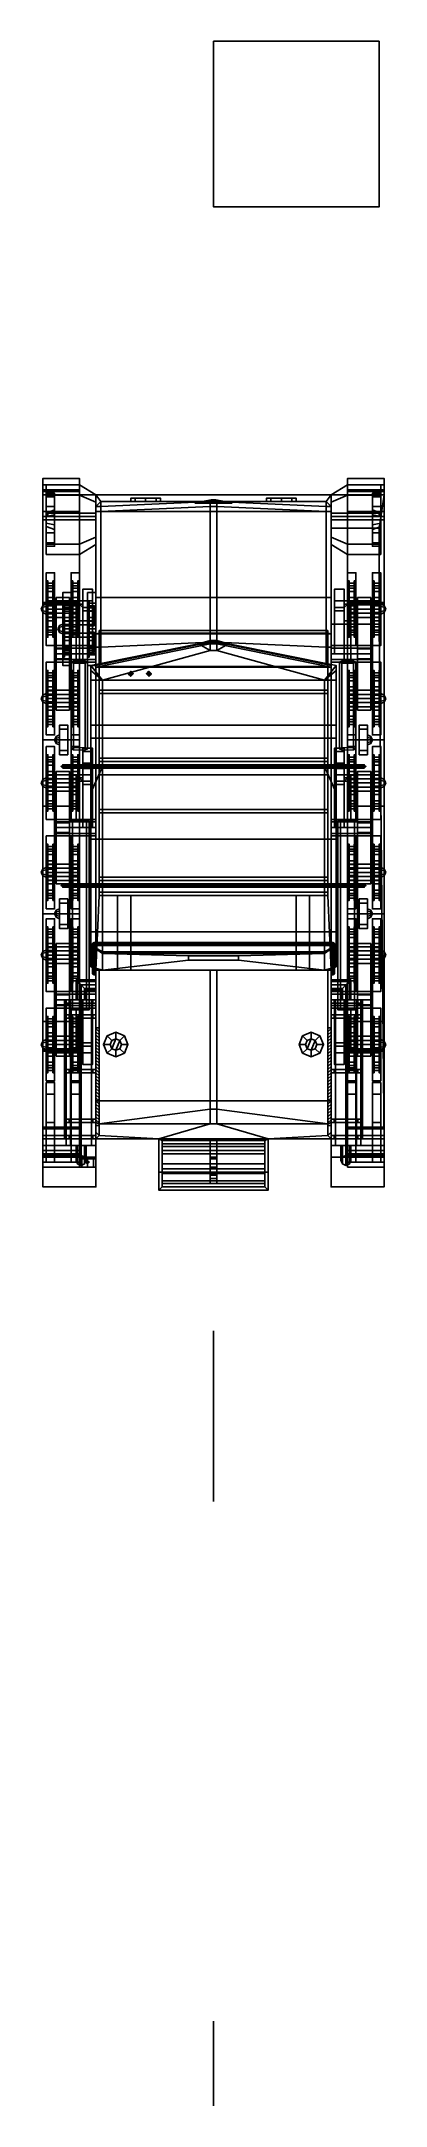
# Model space of a CAD drawing. Header units: millimetres. Extents: x -1 to 1, y -7.8 to 4.7.
import ezdxf

# ---------------------------------------------------------------- set-up
doc = ezdxf.new("R2010")
doc.units = ezdxf.units.MM
for name, color, linetype in [('drawing', 9, 'Continuous'), ('fenders', 6, 'Continuous'), ('in', 2, 'Continuous'), ('suspension', 5, 'Continuous'), ('tent', 3, 'Continuous'), ('tracks', 3, 'Continuous'), ('wheels', 2, 'Continuous')]:
    doc.layers.add(name, color=color, linetype=linetype)

msp = doc.modelspace()

# ---------------------------------------------------------------- linework, layer by layer
for points in [[(1, 4.71, -0.22), (1, 4.71, -1.22), (0, 4.71, -1.22), (0, 4.71, -0.22)], [(1, 4.71, -1.22), (1, 3.71, -1.22), (0, 3.71, -1.22), (0, 4.71, -1.22)], [(0, 4.71, -1.22), (0, 3.71, -1.22), (0, 3.71, -0.22), (0, 4.71, -0.22)], [(0, 4.71, -0.22), (0, 3.71, -0.22), (1, 3.71, -0.22), (1, 4.71, -0.22)], [(1, 3.71, -0.22), (1, 3.71, -1.22), (1, 4.71, -1.22), (1, 4.71, -0.22)], [(0, 3.71, -0.22), (0, 3.71, -1.22), (1, 3.71, -1.22), (1, 3.71, -0.22)], [(-0.81, 2.03, 0.47), (-0.81, 1.968, 0.618), (-0.71, 1.926, 0.576), (-0.71, 1.97, 0.47)], [(-0.81, 1.968, 0.322), (-0.81, 2.03, 0.47), (-0.71, 1.97, 0.47), (-0.71, 1.926, 0.364)], [(0.81, 1.968, 0.618), (0.81, 2.03, 0.47), (0.71, 1.97, 0.47), (0.71, 1.926, 0.576)], [(0.81, 2.03, 0.47), (0.81, 1.968, 0.322), (0.71, 1.926, 0.364), (0.71, 1.97, 0.47)], [(-0.81, 1.968, 0.618), (-0.81, 1.82, 0.68), (-0.71, 1.82, 0.62), (-0.71, 1.926, 0.576)], [(-0.81, 1.82, 0.26), (-0.81, 1.968, 0.322), (-0.71, 1.926, 0.364), (-0.71, 1.82, 0.32)], [(-0.71, 1.35, 0.32), (-0.71, -1.69, 0.32), (-0.71, -1.92, 0.47), (-0.71, 1.97, 0.56)], [(0.71, 1.97, 0.56), (0.71, 1.35, 0.32), (-0.71, 1.35, 0.32), (-0.71, 1.97, 0.56)], [(-0.71, 1.97, 0.56), (-0.71, -1.92, 0.47), (-0.71, -1.92, 0.81), (-0.71, 1.97, 0.81)], [(0.71, 1.97, 0.81), (0.71, 1.97, 0.56), (-0.71, 1.97, 0.56), (-0.71, 1.97, 0.81)], [(0.68, 1.93, 0.81), (0.71, 1.97, 0.81), (-0.71, 1.97, 0.81), (-0.68, 1.93, 0.81)], [(-0.71, 1.97, 0.81), (-0.71, 1.97, 0.81), (-0.71, 1.9, 0.81), (-0.68, 1.93, 0.81)], [(-0.71, 1.82, 0.32), (-0.71, 1.926, 0.364), (-0.71, 1.97, 0.47), (-0.71, 1.714, 0.364)], [(-0.71, 1.714, 0.364), (-0.71, 1.97, 0.47), (-0.71, 1.933, 0.559), (-0.71, 1.679, 0.447)], [(-0.68, 1.93, 0.81), (-0.71, 1.9, 0.81), (-0.71, 1.9, 1.16), (-0.68, 1.93, 1.16)], [(-0.71, 1.9, 0.81), (-0.71, 0.94, 0.81), (-0.71, 1.05, 1.29), (-0.71, 1.9, 1.16)], [(-0.71, 1.9, 1.16), (-0.71, 1.05, 1.29), (-0.71, 1.05, 1.29), (-0.71, 1.87, 1.19)], [(-0.68, 1.9, 1.2), (-0.68, 1.87, 1.23), (-0.02, 1.9, 1.26), (-0.02, 1.93, 1.23)], [(-0.68, 1.93, 1.16), (-0.68, 1.9, 1.2), (-0.02, 1.93, 1.23)], [(0.68, 1.93, 0.81), (-0.68, 1.93, 0.81), (-0.12, 1.93, 0.87), (0.12, 1.93, 0.87)], [(-0.5, 1.93, 0.96), (-0.68, 1.93, 0.81), (-0.68, 1.93, 1.16), (-0.474, 1.93, 1.024)], [(-0.474, 1.93, 0.896), (-0.68, 1.93, 0.81), (-0.68, 1.93, 0.81), (-0.5, 1.93, 0.96)], [(-0.41, 1.93, 0.87), (-0.68, 1.93, 0.81), (-0.68, 1.93, 0.81), (-0.474, 1.93, 0.896)], [(-0.12, 1.93, 0.87), (-0.68, 1.93, 0.81), (-0.68, 1.93, 0.81), (-0.41, 1.93, 0.87)], [(-0.346, 1.93, 1.024), (-0.41, 1.93, 1.05), (-0.68, 1.93, 1.16), (-0.12, 1.93, 0.97)], [(-0.68, 1.93, 1.16), (-0.08, 1.93, 1.06), (-0.12, 1.93, 0.97), (-0.68, 1.93, 1.16)], [(-0.067, 1.93, 1.128), (-0.041, 1.93, 1.093), (-0.08, 1.93, 1.06), (-0.68, 1.93, 1.16)], [(-0.68, 1.93, 1.16), (-0.02, 1.93, 1.23), (-0.041, 1.93, 1.207), (-0.68, 1.93, 1.16)], [(-0.68, 1.93, 1.16), (-0.041, 1.93, 1.207), (-0.067, 1.93, 1.172), (-0.68, 1.93, 1.16)], [(-0.68, 1.93, 1.16), (-0.067, 1.93, 1.172), (-0.067, 1.93, 1.128), (-0.68, 1.93, 1.16)], [(-0.68, 1.87, 1.23), (-0.68, 1.87, 1.23), (-0.02, 1.87, 1.27), (-0.02, 1.9, 1.26)], [(-0.474, 1.95, 1.024), (-0.5, 1.95, 0.96), (-0.5, 1.93, 0.96), (-0.474, 1.93, 1.024)], [(-0.5, 1.95, 0.96), (-0.474, 1.95, 0.896), (-0.474, 1.93, 0.896), (-0.5, 1.93, 0.96)], [(-0.346, 1.95, 1.024), (-0.5, 1.95, 0.96), (-0.474, 1.95, 1.024), (-0.41, 1.95, 1.05)], [(-0.32, 1.95, 0.96), (-0.474, 1.95, 0.896), (-0.5, 1.95, 0.96), (-0.346, 1.95, 1.024)], [(-0.41, 1.95, 1.05), (-0.474, 1.95, 1.024), (-0.474, 1.93, 1.024), (-0.41, 1.93, 1.05)], [(-0.474, 1.95, 0.896), (-0.41, 1.95, 0.87), (-0.41, 1.93, 0.87), (-0.474, 1.93, 0.896)], [(-0.346, 1.95, 0.896), (-0.41, 1.95, 0.87), (-0.474, 1.95, 0.896), (-0.32, 1.95, 0.96)], [(-0.346, 1.95, 1.024), (-0.41, 1.95, 1.05), (-0.41, 1.93, 1.05), (-0.346, 1.93, 1.024)], [(-0.41, 1.95, 0.87), (-0.346, 1.95, 0.896), (-0.346, 1.93, 0.896), (-0.41, 1.93, 0.87)], [(-0.41, 1.93, 0.87), (-0.346, 1.93, 0.896), (-0.12, 1.93, 0.87)], [(-0.32, 1.95, 0.96), (-0.346, 1.95, 1.024), (-0.346, 1.93, 1.024), (-0.32, 1.93, 0.96)], [(-0.346, 1.95, 0.896), (-0.32, 1.95, 0.96), (-0.32, 1.93, 0.96), (-0.346, 1.93, 0.896)], [(-0.346, 1.93, 0.896), (-0.32, 1.93, 0.96), (-0.12, 1.93, 0.87)], [(-0.32, 1.93, 0.96), (-0.346, 1.93, 1.024), (-0.12, 1.93, 0.97), (-0.12, 1.93, 0.87)], [(-0.12, 1.93, 0.87), (-0.11, 1.92, 0.88), (0.11, 1.92, 0.88), (0.12, 1.93, 0.87)], [(-0.12, 1.93, 0.97), (-0.11, 1.92, 0.97), (-0.11, 1.92, 0.88), (-0.12, 1.93, 0.87)], [(-0.08, 1.93, 1.06), (-0.07, 1.92, 1.05), (-0.11, 1.92, 0.97), (-0.12, 1.93, 0.97)], [(-0.12, 1.93, 0.881), (-0.11, 1.92, 0.891), (0.11, 1.92, 0.891), (0.12, 1.93, 0.881)], [(-0.12, 1.93, 0.899), (-0.11, 1.92, 0.909), (0.11, 1.92, 0.909), (0.12, 1.93, 0.899)], [(-0.12, 1.93, 0.917), (-0.11, 1.92, 0.927), (0.11, 1.92, 0.927), (0.12, 1.93, 0.917)], [(-0.12, 1.93, 0.935), (-0.11, 1.92, 0.945), (0.11, 1.92, 0.945), (0.12, 1.93, 0.935)], [(-0.12, 1.93, 0.953), (-0.11, 1.92, 0.963), (0.11, 1.92, 0.963), (0.12, 1.93, 0.953)], [(-0.12, 1.93, 0.971), (-0.104, 1.92, 0.981), (0.104, 1.92, 0.981), (0.12, 1.93, 0.971)], [(-0.112, 1.93, 0.989), (-0.095, 1.92, 0.999), (0.095, 1.92, 0.999), (0.112, 1.93, 0.989)], [(-0.11, 1.92, 0.88), (-0.11, 1.92, 0.97), (0.11, 1.92, 0.97), (0.11, 1.92, 0.88)], [(-0.11, 1.92, 0.97), (-0.07, 1.92, 1.05), (0.07, 1.92, 1.05), (0.11, 1.92, 0.97)], [(-0.104, 1.93, 1.007), (-0.086, 1.92, 1.017), (0.086, 1.92, 1.017), (0.104, 1.93, 1.007)], [(-0.096, 1.93, 1.025), (-0.077, 1.92, 1.035), (0.077, 1.92, 1.035), (0.096, 1.93, 1.025)], [(-0.088, 1.93, 1.043), (-0.049, 1.92, 1.053), (0.049, 1.92, 1.053), (0.088, 1.93, 1.043)], [(0, 1.93, 1.07), (0, 1.92, 1.06), (-0.07, 1.92, 1.05), (-0.08, 1.93, 1.06)], [(0, 1.93, 1.08), (0, 1.93, 1.07), (-0.08, 1.93, 1.06), (-0.041, 1.93, 1.093)], [(-0.07, 1.92, 1.05), (0, 1.92, 1.06), (0, 1.92, 1.06), (0.07, 1.92, 1.05)], [(-0.012, 1.93, 1.166), (-0.015, 1.94, 1.155), (-0.067, 1.93, 1.172)], [(-0.015, 1.94, 1.155), (-0.019, 1.93, 1.144), (-0.067, 1.93, 1.172)], [(-0.012, 1.93, 1.166), (-0.012, 1.93, 1.166), (-0.067, 1.93, 1.172), (-0.041, 1.93, 1.207)], [(-0.019, 1.93, 1.144), (-0.019, 1.93, 1.144), (-0.067, 1.93, 1.128), (-0.067, 1.93, 1.172)], [(-0.019, 1.93, 1.144), (-0.019, 1.93, 1.144), (-0.041, 1.93, 1.093), (-0.067, 1.93, 1.128)], [(-0.019, 1.93, 1.144), (-0.01, 1.94, 1.137), (-0.041, 1.93, 1.093)], [(-0.01, 1.94, 1.137), (0, 1.93, 1.13), (-0.041, 1.93, 1.093)], [(-0.012, 1.93, 1.166), (-0.012, 1.93, 1.166), (-0.041, 1.93, 1.207), (0, 1.93, 1.22)], [(0, 1.93, 1.13), (0, 1.93, 1.13), (0, 1.93, 1.08), (-0.041, 1.93, 1.093)], [(-0.041, 1.93, 1.207), (-0.02, 1.93, 1.23), (0, 1.93, 1.22), (-0.041, 1.93, 1.207)], [(-0.02, 1.93, 1.23), (-0.02, 1.9, 1.26), (0.02, 1.9, 1.26), (0.02, 1.93, 1.23)], [(0, 1.93, 1.22), (-0.02, 1.93, 1.23), (0.02, 1.93, 1.23), (0, 1.93, 1.22)], [(-0.02, 1.9, 1.26), (-0.02, 1.87, 1.27), (0.02, 1.87, 1.27), (0.02, 1.9, 1.26)], [(-0.019, 1.93, 1.144), (-0.015, 1.94, 1.155), (-0.01, 1.94, 1.137)], [(-0.012, 1.93, 1.166), (0, 1.94, 1.166), (-0.015, 1.94, 1.155)], [(0.015, 1.94, 1.155), (-0.01, 1.94, 1.137), (-0.015, 1.94, 1.155), (0, 1.94, 1.166)], [(0, 1.94, 1.166), (-0.012, 1.93, 1.166), (0, 1.93, 1.22)], [(0, 1.93, 1.13), (-0.01, 1.94, 1.137), (0.01, 1.94, 1.137)], [(0.01, 1.94, 1.137), (0.01, 1.94, 1.137), (-0.01, 1.94, 1.137), (0.015, 1.94, 1.155)], [(0.012, 1.93, 1.166), (0, 1.94, 1.166), (0, 1.93, 1.22)], [(0, 1.93, 1.13), (0.01, 1.94, 1.137), (0.041, 1.93, 1.093)], [(0.012, 1.93, 1.166), (0.015, 1.94, 1.155), (0, 1.94, 1.166)], [(0.012, 1.93, 1.166), (0.012, 1.93, 1.166), (0, 1.93, 1.22), (0.041, 1.93, 1.207)], [(0, 1.93, 1.13), (0, 1.93, 1.13), (0.041, 1.93, 1.093), (0, 1.93, 1.08)], [(0.08, 1.93, 1.06), (0.07, 1.92, 1.05), (0, 1.92, 1.06), (0, 1.93, 1.07)], [(0.041, 1.93, 1.093), (0.08, 1.93, 1.06), (0, 1.93, 1.07), (0, 1.93, 1.08)], [(0.041, 1.93, 1.207), (0, 1.93, 1.22), (0.02, 1.93, 1.23), (0.041, 1.93, 1.207)], [(0.01, 1.94, 1.137), (0.019, 1.93, 1.144), (0.041, 1.93, 1.093)], [(0.019, 1.93, 1.144), (0.01, 1.94, 1.137), (0.015, 1.94, 1.155)], [(0.015, 1.94, 1.155), (0.012, 1.93, 1.166), (0.067, 1.93, 1.172)], [(0.012, 1.93, 1.166), (0.012, 1.93, 1.166), (0.041, 1.93, 1.207), (0.067, 1.93, 1.172)], [(0.019, 1.93, 1.144), (0.015, 1.94, 1.155), (0.067, 1.93, 1.172)], [(0.019, 1.93, 1.144), (0.019, 1.93, 1.144), (0.067, 1.93, 1.128), (0.041, 1.93, 1.093)], [(0.019, 1.93, 1.144), (0.019, 1.93, 1.144), (0.067, 1.93, 1.172), (0.067, 1.93, 1.128)], [(0.02, 1.93, 1.23), (0.02, 1.9, 1.26), (0.68, 1.87, 1.23), (0.68, 1.9, 1.2)], [(0.68, 1.93, 1.16), (0.041, 1.93, 1.207), (0.02, 1.93, 1.23), (0.68, 1.93, 1.16)], [(0.02, 1.9, 1.26), (0.02, 1.87, 1.27), (0.68, 1.87, 1.23)], [(0.067, 1.93, 1.128), (0.68, 1.93, 1.16), (0.08, 1.93, 1.06), (0.041, 1.93, 1.093)], [(0.68, 1.93, 1.16), (0.067, 1.93, 1.172), (0.041, 1.93, 1.207), (0.68, 1.93, 1.16)], [(0.68, 1.93, 1.16), (0.067, 1.93, 1.128), (0.067, 1.93, 1.172), (0.68, 1.93, 1.16)], [(0.12, 1.93, 0.97), (0.11, 1.92, 0.97), (0.07, 1.92, 1.05), (0.08, 1.93, 1.06)], [(0.68, 1.93, 1.16), (0.12, 1.93, 0.97), (0.08, 1.93, 1.06), (0.68, 1.93, 1.16)], [(0.12, 1.93, 0.87), (0.11, 1.92, 0.88), (0.11, 1.92, 0.97), (0.12, 1.93, 0.97)], [(0.68, 1.93, 0.81), (0.12, 1.93, 0.87), (0.12, 1.93, 0.87), (0.41, 1.93, 0.87)], [(0.346, 1.93, 0.896), (0.41, 1.93, 0.87), (0.12, 1.93, 0.87)], [(0.32, 1.93, 0.96), (0.346, 1.93, 0.896), (0.12, 1.93, 0.87)], [(0.346, 1.93, 1.024), (0.32, 1.93, 0.96), (0.12, 1.93, 0.87), (0.12, 1.93, 0.97)], [(0.41, 1.93, 1.05), (0.346, 1.93, 1.024), (0.12, 1.93, 0.97), (0.68, 1.93, 1.16)], [(0.346, 1.95, 1.024), (0.32, 1.95, 0.96), (0.32, 1.93, 0.96), (0.346, 1.93, 1.024)], [(0.32, 1.95, 0.96), (0.346, 1.95, 0.896), (0.346, 1.93, 0.896), (0.32, 1.93, 0.96)], [(0.5, 1.95, 0.96), (0.346, 1.95, 0.896), (0.32, 1.95, 0.96), (0.474, 1.95, 1.024)], [(0.474, 1.95, 1.024), (0.32, 1.95, 0.96), (0.346, 1.95, 1.024), (0.41, 1.95, 1.05)], [(0.41, 1.95, 1.05), (0.346, 1.95, 1.024), (0.346, 1.93, 1.024), (0.41, 1.93, 1.05)], [(0.346, 1.95, 0.896), (0.41, 1.95, 0.87), (0.41, 1.93, 0.87), (0.346, 1.93, 0.896)], [(0.474, 1.95, 0.896), (0.41, 1.95, 0.87), (0.346, 1.95, 0.896), (0.5, 1.95, 0.96)], [(0.474, 1.95, 1.024), (0.41, 1.95, 1.05), (0.41, 1.93, 1.05), (0.474, 1.93, 1.024)], [(0.41, 1.95, 0.87), (0.474, 1.95, 0.896), (0.474, 1.93, 0.896), (0.41, 1.93, 0.87)], [(0.68, 1.93, 0.81), (0.41, 1.93, 0.87), (0.41, 1.93, 0.87), (0.474, 1.93, 0.896)], [(0.5, 1.95, 0.96), (0.474, 1.95, 1.024), (0.474, 1.93, 1.024), (0.5, 1.93, 0.96)], [(0.474, 1.95, 0.896), (0.5, 1.95, 0.96), (0.5, 1.93, 0.96), (0.474, 1.93, 0.896)], [(0.68, 1.93, 0.81), (0.474, 1.93, 0.896), (0.474, 1.93, 0.896), (0.5, 1.93, 0.96)], [(0.68, 1.93, 1.16), (0.68, 1.93, 0.81), (0.5, 1.93, 0.96), (0.474, 1.93, 1.024)], [(0.71, 1.9, 0.81), (0.71, 1.97, 0.81), (0.71, 1.97, 0.81), (0.68, 1.93, 0.81)], [(0.71, 1.9, 1.16), (0.71, 1.9, 0.81), (0.68, 1.93, 0.81), (0.68, 1.93, 1.16)], [(0.71, -1.92, 0.47), (0.71, -1.69, 0.32), (0.71, 1.35, 0.32), (0.71, 1.97, 0.56)], [(0.71, -1.92, 0.81), (0.71, -1.92, 0.47), (0.71, 1.97, 0.56), (0.71, 1.97, 0.81)], [(0.71, 1.926, 0.364), (0.71, 1.82, 0.32), (0.71, 1.714, 0.364), (0.71, 1.97, 0.47)], [(0.71, 1.97, 0.47), (0.71, 1.714, 0.364), (0.71, 1.679, 0.447), (0.71, 1.938, 0.548)], [(0.81, 1.82, 0.68), (0.81, 1.968, 0.618), (0.71, 1.926, 0.576), (0.71, 1.82, 0.62)], [(0.81, 1.968, 0.322), (0.81, 1.82, 0.26), (0.71, 1.82, 0.32), (0.71, 1.926, 0.364)], [(0.71, 1.05, 1.29), (0.71, 1.19, 0.99), (0.71, 1.77, 0.99), (0.71, 1.9, 1.16)], [(0.71, 1.05, 1.29), (0.71, 1.05, 1.29), (0.71, 1.9, 1.16), (0.71, 1.87, 1.19)], [(0.71, 1.77, 0.99), (0.71, 1.77, 0.81), (0.71, 1.9, 0.81), (0.71, 1.9, 1.16)], [(-0.81, 1.82, 0.68), (-0.81, 1.672, 0.618), (-0.71, 1.714, 0.576), (-0.71, 1.82, 0.62)], [(-0.81, 1.672, 0.322), (-0.81, 1.82, 0.26), (-0.71, 1.82, 0.32), (-0.71, 1.714, 0.364)], [(-0.68, 1.87, 1.23), (-0.68, 1.05, 1.34), (-0.02, 1.08, 1.39), (-0.02, 1.87, 1.27)], [(-0.02, 1.87, 1.27), (-0.02, 1.08, 1.39), (0.02, 1.08, 1.39), (0.02, 1.87, 1.27)], [(0.02, 1.87, 1.27), (0.02, 1.08, 1.39), (0.68, 1.05, 1.34), (0.68, 1.87, 1.23)], [(0.81, 1.672, 0.618), (0.81, 1.82, 0.68), (0.71, 1.82, 0.62), (0.71, 1.714, 0.576)], [(0.81, 1.82, 0.26), (0.81, 1.672, 0.322), (0.71, 1.714, 0.364), (0.71, 1.82, 0.32)], [(1, 1.77, 0.99), (1, 1.77, 0.81), (0.71, 1.77, 0.81), (0.71, 1.77, 0.99)], [(0.71, 1.77, 0.99), (0.71, 1.19, 0.99), (1, 1.19, 0.99), (1, 1.77, 0.99)], [(1, 1.19, 0.99), (1, 1.19, 0.81), (1, 1.77, 0.81), (1, 1.77, 0.99)], [(-0.81, 1.672, 0.618), (-0.81, 1.61, 0.47), (-0.71, 1.67, 0.47), (-0.71, 1.714, 0.576)], [(-0.81, 1.61, 0.47), (-0.81, 1.672, 0.322), (-0.71, 1.714, 0.364), (-0.71, 1.67, 0.47)], [(0.81, 1.61, 0.47), (0.81, 1.672, 0.618), (0.71, 1.714, 0.576), (0.71, 1.67, 0.47)], [(0.81, 1.672, 0.322), (0.81, 1.61, 0.47), (0.71, 1.67, 0.47), (0.71, 1.714, 0.364)], [(0.71, 1.35, 0.32), (0.71, -1.69, 0.32), (-0.71, -1.69, 0.32), (-0.71, 1.35, 0.32)], [(-0.69, 1.134, 1.401), (-0.71, 1.13, 1.4), (0.71, 1.13, 1.4), (0.69, 1.134, 1.401)], [(0.71, 1.19, 0.99), (0.71, 1.19, 0.81), (1, 1.19, 0.81), (1, 1.19, 0.99)], [(0.71, 1.05, 1.29), (0.71, 0.94, 0.81), (0.71, 1.19, 0.81), (0.71, 1.19, 0.99)], [(-0.68, 0.946, 1.34), (-0.71, 0.94, 1.4), (-0.02, 1.08, 1.42), (-0.02, 1.08, 1.39)], [(-0.02, 1.08, 1.82), (-0.02, 1.08, 1.8), (-0.69, 0.944, 1.8), (-0.71, 0.94, 1.82)], [(-0.71, 0.94, 1.82), (-0.71, 0.93, 1.82), (-0.02, 1.07, 1.82), (-0.02, 1.08, 1.82)], [(-0.71, 0.93, 1.82), (-0.69, 0.934, 1.8), (-0.02, 1.07, 1.8), (-0.02, 1.07, 1.82)], [(-0.71, 0.94, 0.81), (-0.71, 0.94, 0.81), (-0.71, 0.94, 1.29), (-0.71, 1.05, 1.29)], [(-0.02, 1.08, 1.8), (-0.02, 1.07, 1.8), (-0.69, 0.934, 1.8), (-0.69, 0.944, 1.8)], [(-0.69, 0.944, 1.401), (-0.69, 0.934, 1.401), (-0.02, 1.07, 1.42), (-0.02, 1.08, 1.42)], [(-0.02, 1.07, 1.42), (-0.69, 0.934, 1.401), (0.69, 0.934, 1.401), (0.02, 1.07, 1.42)], [(-0.02, 1.08, 1.39), (-0.02, 1.08, 1.42), (0.02, 1.08, 1.42), (0.02, 1.08, 1.39)], [(-0.02, 1.08, 1.42), (-0.02, 1.07, 1.42), (-0.02, 1.07, 1.8), (-0.02, 1.08, 1.8)], [(0.02, 1.08, 1.82), (0.02, 1.08, 1.42), (-0.02, 1.08, 1.42), (-0.02, 1.08, 1.82)], [(-0.02, 1.08, 1.82), (-0.02, 1.07, 1.82), (0.02, 1.07, 1.82), (0.02, 1.08, 1.82)], [(-0.02, 1.07, 1.82), (-0.02, 1.07, 1.42), (0.02, 1.07, 1.42), (0.02, 1.07, 1.82)], [(0.02, 1.08, 1.39), (0.02, 1.08, 1.42), (0.71, 0.94, 1.4), (0.68, 0.946, 1.34)], [(0.02, 1.08, 1.39), (0.02, 1.08, 1.39), (0.68, 0.946, 1.34), (0.68, 1.05, 1.34)], [(0.02, 1.07, 1.8), (0.02, 1.07, 1.42), (0.02, 1.08, 1.42), (0.02, 1.08, 1.8)], [(0.71, 0.94, 1.82), (0.69, 0.944, 1.8), (0.02, 1.08, 1.8), (0.02, 1.08, 1.82)], [(0.69, 0.944, 1.8), (0.69, 0.934, 1.8), (0.02, 1.07, 1.8), (0.02, 1.08, 1.8)], [(0.02, 1.08, 1.82), (0.02, 1.07, 1.82), (0.71, 0.93, 1.82), (0.71, 0.94, 1.82)], [(0.02, 1.07, 1.42), (0.69, 0.934, 1.401), (0.69, 0.944, 1.401), (0.02, 1.08, 1.42)], [(0.02, 1.07, 1.82), (0.02, 1.07, 1.8), (0.69, 0.934, 1.8), (0.71, 0.93, 1.82)], [(0.71, 0.94, 1.29), (0.71, 0.94, 0.81), (0.71, 0.94, 0.81), (0.71, 1.05, 1.29)], [(-0.69, 0.944, 1.8), (-0.69, 0.944, 1.401), (-0.71, 0.94, 1.4), (-0.71, 0.94, 1.82)], [(-0.71, 0.94, 0.81), (-0.71, 0.93, 0.81), (-0.71, 0.93, 1.4), (-0.71, 0.94, 1.4)], [(-0.71, 0.94, 1.4), (-0.71, 0.93, 1.4), (-0.71, 0.93, 1.82), (-0.71, 0.94, 1.82)], [(-0.69, 0.934, 1.401), (-0.71, 0.93, 1.4), (0.71, 0.93, 1.4), (0.69, 0.934, 1.401)], [(-0.71, 0.93, 1.82), (-0.71, 0.93, 1.4), (-0.69, 0.934, 1.401), (-0.69, 0.934, 1.8)], [(-0.69, 0.934, 1.8), (-0.69, 0.934, 1.401), (-0.69, 0.944, 1.401), (-0.69, 0.944, 1.8)], [(-0.5, 0.9, 1.07), (-0.51, 0.89, 1.07), (-0.515, 0.89, 1.13), (-0.5, 0.905, 1.13)], [(-0.5, 0.905, 1.13), (-0.515, 0.89, 1.13), (-0.5, 0.89, 1.14)], [(-0.51, 0.89, 1.07), (-0.5, 0.88, 1.07), (-0.5, 0.875, 1.13), (-0.515, 0.89, 1.13)], [(-0.515, 0.89, 1.13), (-0.5, 0.875, 1.13), (-0.5, 0.89, 1.14)], [(-0.5, 0.9, 0.53), (-0.51, 0.89, 0.53), (-0.51, 0.89, 1.07), (-0.5, 0.9, 1.07)], [(-0.51, 0.89, 0.53), (-0.5, 0.88, 0.53), (-0.5, 0.88, 1.07), (-0.51, 0.89, 1.07)], [(-0.49, 0.89, 1.07), (-0.5, 0.9, 1.07), (-0.5, 0.905, 1.13), (-0.485, 0.89, 1.13)], [(-0.485, 0.89, 1.13), (-0.5, 0.905, 1.13), (-0.5, 0.89, 1.14)], [(-0.49, 0.89, 0.53), (-0.5, 0.9, 0.53), (-0.5, 0.9, 1.07), (-0.49, 0.89, 1.07)], [(-0.5, 0.88, 0.53), (-0.49, 0.89, 0.53), (-0.49, 0.89, 1.07), (-0.5, 0.88, 1.07)], [(-0.5, 0.88, 1.07), (-0.49, 0.89, 1.07), (-0.485, 0.89, 1.13), (-0.5, 0.875, 1.13)], [(-0.5, 0.875, 1.13), (-0.485, 0.89, 1.13), (-0.5, 0.89, 1.14)], [(-0.39, 0.9, 1.07), (-0.4, 0.89, 1.07), (-0.405, 0.89, 1.13), (-0.39, 0.905, 1.13)], [(-0.39, 0.905, 1.13), (-0.405, 0.89, 1.13), (-0.39, 0.89, 1.14)], [(-0.4, 0.89, 1.07), (-0.39, 0.88, 1.07), (-0.39, 0.875, 1.13), (-0.405, 0.89, 1.13)], [(-0.405, 0.89, 1.13), (-0.39, 0.875, 1.13), (-0.39, 0.89, 1.14)], [(-0.39, 0.9, 0.53), (-0.4, 0.89, 0.53), (-0.4, 0.89, 1.07), (-0.39, 0.9, 1.07)], [(-0.4, 0.89, 0.53), (-0.39, 0.88, 0.53), (-0.39, 0.88, 1.07), (-0.4, 0.89, 1.07)], [(-0.38, 0.89, 1.07), (-0.39, 0.9, 1.07), (-0.39, 0.905, 1.13), (-0.375, 0.89, 1.13)], [(-0.375, 0.89, 1.13), (-0.39, 0.905, 1.13), (-0.39, 0.89, 1.14)], [(-0.38, 0.89, 0.53), (-0.39, 0.9, 0.53), (-0.39, 0.9, 1.07), (-0.38, 0.89, 1.07)], [(-0.39, 0.88, 0.53), (-0.38, 0.89, 0.53), (-0.38, 0.89, 1.07), (-0.39, 0.88, 1.07)], [(-0.39, 0.88, 1.07), (-0.38, 0.89, 1.07), (-0.375, 0.89, 1.13), (-0.39, 0.875, 1.13)], [(-0.39, 0.875, 1.13), (-0.375, 0.89, 1.13), (-0.39, 0.89, 1.14)], [(0.71, 0.94, 1.82), (0.71, 0.94, 1.4), (0.69, 0.944, 1.401), (0.69, 0.944, 1.8)], [(0.69, 0.944, 1.401), (0.69, 0.934, 1.401), (0.69, 0.934, 1.8), (0.69, 0.944, 1.8)], [(0.69, 0.934, 1.8), (0.69, 0.934, 1.401), (0.71, 0.93, 1.4), (0.71, 0.93, 1.82)], [(0.71, 0.93, 1.4), (0.71, 0.93, 0.81), (0.71, 0.94, 0.81), (0.71, 0.94, 1.4)], [(0.71, 0.93, 1.82), (0.71, 0.93, 1.4), (0.71, 0.94, 1.4), (0.71, 0.94, 1.82)], [(-0.92, 0.33, 1.25), (-0.91, 0.34, 1.24), (-0.91, 0.34, 1.07), (-0.92, 0.33, 1.06)], [(-0.92, 0.33, 1.06), (-0.91, 0.34, 1.07), (-0.83, 0.34, 1.07), (-0.84, 0.33, 1.06)], [(-0.91, 0.34, 1.24), (-0.92, 0.33, 1.25), (-0.84, 0.33, 1.25), (-0.83, 0.34, 1.24)], [(-0.91, 0.32, 1.24), (-0.92, 0.33, 1.25), (-0.92, 0.33, 1.06), (-0.91, 0.32, 1.07)], [(-0.91, 0.32, 1.07), (-0.92, 0.33, 1.06), (-0.84, 0.33, 1.06), (-0.83, 0.32, 1.07)], [(-0.92, 0.33, 1.25), (-0.91, 0.32, 1.24), (-0.83, 0.32, 1.24), (-0.84, 0.33, 1.25)], [(-0.91, 0.34, 1.24), (-0.9, 0.33, 1.23), (-0.9, 0.33, 1.08), (-0.91, 0.34, 1.07)], [(-0.91, 0.34, 1.07), (-0.9, 0.33, 1.08), (-0.84, 0.33, 1.08), (-0.83, 0.34, 1.07)], [(-0.9, 0.33, 1.23), (-0.91, 0.34, 1.24), (-0.83, 0.34, 1.24), (-0.84, 0.33, 1.23)], [(-0.9, 0.33, 1.23), (-0.91, 0.32, 1.24), (-0.91, 0.32, 1.07), (-0.9, 0.33, 1.08)], [(-0.9, 0.33, 1.08), (-0.91, 0.32, 1.07), (-0.83, 0.32, 1.07), (-0.84, 0.33, 1.08)], [(-0.91, 0.32, 1.24), (-0.9, 0.33, 1.23), (-0.84, 0.33, 1.23), (-0.83, 0.32, 1.24)], [(-0.84, 0.33, 1.28), (-0.83, 0.34, 1.27), (-0.83, 0.34, 0.81), (-0.84, 0.33, 0.81)], [(-0.71, 0.33, 1.28), (-0.7, 0.34, 1.27), (-0.83, 0.34, 1.27), (-0.84, 0.33, 1.28)], [(-0.83, 0.32, 1.27), (-0.84, 0.33, 1.28), (-0.84, 0.33, 0.81), (-0.83, 0.32, 0.81)], [(-0.7, 0.32, 1.27), (-0.71, 0.33, 1.28), (-0.84, 0.33, 1.28), (-0.83, 0.32, 1.27)], [(-0.83, 0.34, 1.27), (-0.82, 0.33, 1.26), (-0.82, 0.33, 0.81), (-0.83, 0.34, 0.81)], [(-0.7, 0.34, 1.27), (-0.71, 0.33, 1.26), (-0.82, 0.33, 1.26), (-0.83, 0.34, 1.27)], [(-0.82, 0.33, 1.26), (-0.83, 0.32, 1.27), (-0.83, 0.32, 0.81), (-0.82, 0.33, 0.81)], [(-0.71, 0.33, 1.26), (-0.7, 0.32, 1.27), (-0.83, 0.32, 1.27), (-0.82, 0.33, 1.26)], [(-0.7, 0.34, 0.81), (-0.71, 0.33, 0.81), (-0.71, 0.33, 1.86), (-0.7, 0.34, 1.85)], [(0.71, 0.33, 1.86), (0.7, 0.34, 1.85), (-0.7, 0.34, 1.85), (-0.71, 0.33, 1.86)], [(-0.71, 0.33, 0.81), (-0.7, 0.32, 0.81), (-0.7, 0.32, 1.85), (-0.71, 0.33, 1.86)], [(0.7, 0.32, 1.85), (0.71, 0.33, 1.86), (-0.71, 0.33, 1.86), (-0.7, 0.32, 1.85)], [(-0.69, 0.33, 0.81), (-0.7, 0.34, 0.81), (-0.7, 0.34, 1.85), (-0.69, 0.33, 1.84)], [(0.7, 0.34, 1.85), (0.69, 0.33, 1.84), (-0.69, 0.33, 1.84), (-0.7, 0.34, 1.85)], [(-0.7, 0.32, 0.81), (-0.69, 0.33, 0.81), (-0.69, 0.33, 1.84), (-0.7, 0.32, 1.85)], [(0.69, 0.33, 1.84), (0.7, 0.32, 1.85), (-0.7, 0.32, 1.85), (-0.69, 0.33, 1.84)], [(0.7, 0.34, 0.81), (0.69, 0.33, 0.81), (0.69, 0.33, 1.84), (0.7, 0.34, 1.85)], [(0.69, 0.33, 0.81), (0.7, 0.32, 0.81), (0.7, 0.32, 1.85), (0.69, 0.33, 1.84)], [(0.71, 0.33, 0.81), (0.7, 0.34, 0.81), (0.7, 0.34, 1.85), (0.71, 0.33, 1.86)], [(0.7, 0.34, 1.27), (0.71, 0.33, 1.28), (0.84, 0.33, 1.28), (0.83, 0.34, 1.27)], [(0.71, 0.33, 1.26), (0.7, 0.34, 1.27), (0.83, 0.34, 1.27), (0.82, 0.33, 1.26)], [(0.7, 0.32, 0.81), (0.71, 0.33, 0.81), (0.71, 0.33, 1.86), (0.7, 0.32, 1.85)], [(0.71, 0.33, 1.28), (0.7, 0.32, 1.27), (0.83, 0.32, 1.27), (0.84, 0.33, 1.28)], [(0.7, 0.32, 1.27), (0.71, 0.33, 1.26), (0.82, 0.33, 1.26), (0.83, 0.32, 1.27)], [(0.82, 0.33, 1.26), (0.83, 0.34, 1.27), (0.83, 0.34, 0.81), (0.82, 0.33, 0.81)], [(0.83, 0.32, 1.27), (0.82, 0.33, 1.26), (0.82, 0.33, 0.81), (0.83, 0.32, 0.81)], [(0.83, 0.34, 1.27), (0.84, 0.33, 1.28), (0.84, 0.33, 0.81), (0.83, 0.34, 0.81)], [(0.91, 0.34, 1.07), (0.92, 0.33, 1.06), (0.84, 0.33, 1.06), (0.83, 0.34, 1.07)], [(0.9, 0.33, 1.08), (0.91, 0.34, 1.07), (0.83, 0.34, 1.07), (0.84, 0.33, 1.08)], [(0.91, 0.34, 1.24), (0.9, 0.33, 1.23), (0.84, 0.33, 1.23), (0.83, 0.34, 1.24)], [(0.92, 0.33, 1.25), (0.91, 0.34, 1.24), (0.83, 0.34, 1.24), (0.84, 0.33, 1.25)], [(0.84, 0.33, 1.28), (0.83, 0.32, 1.27), (0.83, 0.32, 0.81), (0.84, 0.33, 0.81)], [(0.92, 0.33, 1.06), (0.91, 0.32, 1.07), (0.83, 0.32, 1.07), (0.84, 0.33, 1.06)], [(0.91, 0.32, 1.07), (0.9, 0.33, 1.08), (0.84, 0.33, 1.08), (0.83, 0.32, 1.07)], [(0.9, 0.33, 1.23), (0.91, 0.32, 1.24), (0.83, 0.32, 1.24), (0.84, 0.33, 1.23)], [(0.91, 0.32, 1.24), (0.92, 0.33, 1.25), (0.84, 0.33, 1.25), (0.83, 0.32, 1.24)], [(0.9, 0.33, 1.23), (0.91, 0.34, 1.24), (0.91, 0.34, 1.07), (0.9, 0.33, 1.08)], [(0.91, 0.32, 1.24), (0.9, 0.33, 1.23), (0.9, 0.33, 1.08), (0.91, 0.32, 1.07)], [(0.91, 0.34, 1.24), (0.92, 0.33, 1.25), (0.92, 0.33, 1.06), (0.91, 0.34, 1.07)], [(0.92, 0.33, 1.25), (0.91, 0.32, 1.24), (0.91, 0.32, 1.07), (0.92, 0.33, 1.06)], [(-0.92, -0.39, 1.25), (-0.91, -0.38, 1.24), (-0.91, -0.38, 1.07), (-0.92, -0.39, 1.06)], [(-0.92, -0.39, 1.06), (-0.91, -0.38, 1.07), (-0.83, -0.38, 1.07), (-0.84, -0.39, 1.06)], [(-0.91, -0.38, 1.24), (-0.92, -0.39, 1.25), (-0.84, -0.39, 1.25), (-0.83, -0.38, 1.24)], [(-0.91, -0.4, 1.24), (-0.92, -0.39, 1.25), (-0.92, -0.39, 1.06), (-0.91, -0.4, 1.07)], [(-0.91, -0.4, 1.07), (-0.92, -0.39, 1.06), (-0.84, -0.39, 1.06), (-0.83, -0.4, 1.07)], [(-0.92, -0.39, 1.25), (-0.91, -0.4, 1.24), (-0.83, -0.4, 1.24), (-0.84, -0.39, 1.25)], [(-0.91, -0.38, 1.24), (-0.9, -0.39, 1.23), (-0.9, -0.39, 1.08), (-0.91, -0.38, 1.07)], [(-0.91, -0.38, 1.07), (-0.9, -0.39, 1.08), (-0.84, -0.39, 1.08), (-0.83, -0.38, 1.07)], [(-0.9, -0.39, 1.23), (-0.91, -0.38, 1.24), (-0.83, -0.38, 1.24), (-0.84, -0.39, 1.23)], [(-0.9, -0.39, 1.23), (-0.91, -0.4, 1.24), (-0.91, -0.4, 1.07), (-0.9, -0.39, 1.08)], [(-0.9, -0.39, 1.08), (-0.91, -0.4, 1.07), (-0.83, -0.4, 1.07), (-0.84, -0.39, 1.08)], [(-0.91, -0.4, 1.24), (-0.9, -0.39, 1.23), (-0.84, -0.39, 1.23), (-0.83, -0.4, 1.24)], [(-0.84, -0.39, 1.28), (-0.83, -0.38, 1.27), (-0.83, -0.38, 0.81), (-0.84, -0.39, 0.81)], [(-0.71, -0.39, 1.28), (-0.7, -0.38, 1.27), (-0.83, -0.38, 1.27), (-0.84, -0.39, 1.28)], [(-0.83, -0.4, 1.27), (-0.84, -0.39, 1.28), (-0.84, -0.39, 0.81), (-0.83, -0.4, 0.81)], [(-0.7, -0.4, 1.27), (-0.71, -0.39, 1.28), (-0.84, -0.39, 1.28), (-0.83, -0.4, 1.27)], [(-0.83, -0.38, 1.27), (-0.82, -0.39, 1.26), (-0.82, -0.39, 0.81), (-0.83, -0.38, 0.81)], [(-0.7, -0.38, 1.27), (-0.71, -0.39, 1.26), (-0.82, -0.39, 1.26), (-0.83, -0.38, 1.27)], [(-0.82, -0.39, 1.26), (-0.83, -0.4, 1.27), (-0.83, -0.4, 0.81), (-0.82, -0.39, 0.81)], [(-0.71, -0.39, 1.26), (-0.7, -0.4, 1.27), (-0.83, -0.4, 1.27), (-0.82, -0.39, 1.26)], [(-0.7, -0.38, 0.81), (-0.71, -0.39, 0.81), (-0.71, -0.39, 1.86), (-0.7, -0.38, 1.85)], [(0.71, -0.39, 1.86), (0.7, -0.38, 1.85), (-0.7, -0.38, 1.85), (-0.71, -0.39, 1.86)], [(-0.71, -0.39, 0.81), (-0.7, -0.4, 0.81), (-0.7, -0.4, 1.85), (-0.71, -0.39, 1.86)], [(0.7, -0.4, 1.85), (0.71, -0.39, 1.86), (-0.71, -0.39, 1.86), (-0.7, -0.4, 1.85)], [(-0.69, -0.39, 0.81), (-0.7, -0.38, 0.81), (-0.7, -0.38, 1.85), (-0.69, -0.39, 1.84)], [(0.7, -0.38, 1.85), (0.69, -0.39, 1.84), (-0.69, -0.39, 1.84), (-0.7, -0.38, 1.85)], [(-0.7, -0.4, 0.81), (-0.69, -0.39, 0.81), (-0.69, -0.39, 1.84), (-0.7, -0.4, 1.85)], [(0.69, -0.39, 1.84), (0.7, -0.4, 1.85), (-0.7, -0.4, 1.85), (-0.69, -0.39, 1.84)], [(-0.58, -0.45, 1.21), (-0.58, -0.45, 1.16), (-0.58, -0.9, 1.16), (-0.58, -0.9, 1.21)], [(-0.5, -0.45, 1.27), (-0.5, -0.45, 1.1), (-0.58, -0.45, 1.16), (-0.58, -0.45, 1.21)], [(-0.58, -0.9, 1.16), (-0.58, -0.45, 1.16), (-0.5, -0.45, 1.1), (-0.5, -0.9, 1.1)], [(-0.5, -0.9, 1.27), (-0.5, -0.45, 1.27), (-0.58, -0.45, 1.21), (-0.58, -0.9, 1.21)], [(-0.5, -0.45, 0.81), (-0.5, -0.9, 0.81), (-0.5, -0.9, 1.1), (-0.5, -0.45, 1.1)], [(0.5, -0.45, 1.4), (0.5, -0.45, 0.81), (-0.5, -0.45, 0.81), (-0.5, -0.45, 1.4)], [(-0.5, -0.45, 1.4), (-0.5, -0.9, 1.4), (0.5, -0.9, 1.4), (0.5, -0.45, 1.4)], [(-0.5, -0.9, 1.4), (-0.5, -0.45, 1.4), (-0.5, -0.45, 1.27), (-0.5, -0.9, 1.27)], [(0.5, -0.9, 1.1), (0.5, -0.9, 0.81), (0.5, -0.45, 0.81), (0.5, -0.45, 1.1)], [(0.58, -0.45, 1.21), (0.58, -0.45, 1.16), (0.5, -0.45, 1.1), (0.5, -0.45, 1.27)], [(0.58, -0.45, 1.16), (0.58, -0.9, 1.16), (0.5, -0.9, 1.1), (0.5, -0.45, 1.1)], [(0.5, -0.45, 1.27), (0.5, -0.9, 1.27), (0.58, -0.9, 1.21), (0.58, -0.45, 1.21)], [(0.5, -0.45, 1.4), (0.5, -0.9, 1.4), (0.5, -0.9, 1.27), (0.5, -0.45, 1.27)], [(0.58, -0.9, 1.21), (0.58, -0.9, 1.16), (0.58, -0.45, 1.16), (0.58, -0.45, 1.21)], [(0.7, -0.38, 0.81), (0.69, -0.39, 0.81), (0.69, -0.39, 1.84), (0.7, -0.38, 1.85)], [(0.69, -0.39, 0.81), (0.7, -0.4, 0.81), (0.7, -0.4, 1.85), (0.69, -0.39, 1.84)], [(0.71, -0.39, 0.81), (0.7, -0.38, 0.81), (0.7, -0.38, 1.85), (0.71, -0.39, 1.86)], [(0.71, -0.39, 1.26), (0.7, -0.38, 1.27), (0.83, -0.38, 1.27), (0.82, -0.39, 1.26)], [(0.7, -0.38, 1.27), (0.71, -0.39, 1.28), (0.84, -0.39, 1.28), (0.83, -0.38, 1.27)], [(0.7, -0.4, 0.81), (0.71, -0.39, 0.81), (0.71, -0.39, 1.86), (0.7, -0.4, 1.85)], [(0.7, -0.4, 1.27), (0.71, -0.39, 1.26), (0.82, -0.39, 1.26), (0.83, -0.4, 1.27)], [(0.71, -0.39, 1.28), (0.7, -0.4, 1.27), (0.83, -0.4, 1.27), (0.84, -0.39, 1.28)], [(0.82, -0.39, 1.26), (0.83, -0.38, 1.27), (0.83, -0.38, 0.81), (0.82, -0.39, 0.81)], [(0.83, -0.4, 1.27), (0.82, -0.39, 1.26), (0.82, -0.39, 0.81), (0.83, -0.4, 0.81)], [(0.83, -0.38, 1.27), (0.84, -0.39, 1.28), (0.84, -0.39, 0.81), (0.83, -0.38, 0.81)], [(0.9, -0.39, 1.08), (0.91, -0.38, 1.07), (0.83, -0.38, 1.07), (0.84, -0.39, 1.08)], [(0.91, -0.38, 1.07), (0.92, -0.39, 1.06), (0.84, -0.39, 1.06), (0.83, -0.38, 1.07)], [(0.92, -0.39, 1.25), (0.91, -0.38, 1.24), (0.83, -0.38, 1.24), (0.84, -0.39, 1.25)], [(0.91, -0.38, 1.24), (0.9, -0.39, 1.23), (0.84, -0.39, 1.23), (0.83, -0.38, 1.24)], [(0.84, -0.39, 1.28), (0.83, -0.4, 1.27), (0.83, -0.4, 0.81), (0.84, -0.39, 0.81)], [(0.91, -0.4, 1.07), (0.9, -0.39, 1.08), (0.84, -0.39, 1.08), (0.83, -0.4, 1.07)], [(0.92, -0.39, 1.06), (0.91, -0.4, 1.07), (0.83, -0.4, 1.07), (0.84, -0.39, 1.06)], [(0.91, -0.4, 1.24), (0.92, -0.39, 1.25), (0.84, -0.39, 1.25), (0.83, -0.4, 1.24)], [(0.9, -0.39, 1.23), (0.91, -0.4, 1.24), (0.83, -0.4, 1.24), (0.84, -0.39, 1.23)], [(0.9, -0.39, 1.23), (0.91, -0.38, 1.24), (0.91, -0.38, 1.07), (0.9, -0.39, 1.08)], [(0.91, -0.4, 1.24), (0.9, -0.39, 1.23), (0.9, -0.39, 1.08), (0.91, -0.4, 1.07)], [(0.91, -0.38, 1.24), (0.92, -0.39, 1.25), (0.92, -0.39, 1.06), (0.91, -0.38, 1.07)], [(0.92, -0.39, 1.25), (0.91, -0.4, 1.24), (0.91, -0.4, 1.07), (0.92, -0.39, 1.06)], [(-0.72, -0.911, 1.357), (-0.73, -0.923, 1.351), (-0.73, -0.739, 1.858), (-0.72, -0.733, 1.845)], [(0.73, -0.739, 1.858), (0.72, -0.733, 1.845), (-0.72, -0.733, 1.845), (-0.73, -0.739, 1.858)], [(-0.73, -0.923, 1.351), (-0.72, -0.929, 1.363), (-0.72, -0.752, 1.852), (-0.73, -0.739, 1.858)], [(0.72, -0.752, 1.852), (0.73, -0.739, 1.858), (-0.73, -0.739, 1.858), (-0.72, -0.752, 1.852)], [(-0.71, -0.917, 1.369), (-0.72, -0.911, 1.357), (-0.72, -0.733, 1.845), (-0.71, -0.746, 1.839)], [(0.72, -0.733, 1.845), (0.71, -0.746, 1.839), (-0.71, -0.746, 1.839), (-0.72, -0.733, 1.845)], [(-0.72, -0.929, 1.363), (-0.71, -0.917, 1.369), (-0.71, -0.746, 1.839), (-0.72, -0.752, 1.852)], [(0.71, -0.746, 1.839), (0.72, -0.752, 1.852), (-0.72, -0.752, 1.852), (-0.71, -0.746, 1.839)], [(0.72, -0.911, 1.357), (0.71, -0.917, 1.369), (0.71, -0.746, 1.839), (0.72, -0.733, 1.845)], [(0.71, -0.917, 1.369), (0.72, -0.929, 1.363), (0.72, -0.752, 1.852), (0.71, -0.746, 1.839)], [(0.73, -0.923, 1.351), (0.72, -0.911, 1.357), (0.72, -0.733, 1.845), (0.73, -0.739, 1.858)], [(0.72, -0.929, 1.363), (0.73, -0.923, 1.351), (0.73, -0.739, 1.858), (0.72, -0.752, 1.852)], [(-0.83, -0.96, 0.91), (-0.821, -0.969, 0.931), (-0.71, -0.969, 0.931), (-0.71, -0.96, 0.91)], [(-0.821, -0.969, 0.889), (-0.83, -0.96, 0.91), (-0.71, -0.96, 0.91), (-0.71, -0.969, 0.889)], [(-0.821, -0.969, 0.931), (-0.83, -0.96, 0.91), (-0.83, -1.08, 0.91), (-0.821, -1.08, 0.931)], [(-0.83, -0.96, 0.91), (-0.821, -0.969, 0.889), (-0.821, -1.08, 0.889), (-0.83, -1.08, 0.91)], [(-0.821, -0.969, 0.931), (-0.8, -0.99, 0.94), (-0.71, -0.99, 0.94), (-0.71, -0.969, 0.931)], [(-0.8, -0.99, 0.88), (-0.821, -0.969, 0.889), (-0.71, -0.969, 0.889), (-0.71, -0.99, 0.88)], [(-0.8, -0.99, 0.94), (-0.821, -0.969, 0.931), (-0.821, -1.08, 0.931), (-0.8, -1.08, 0.94)], [(-0.821, -0.969, 0.889), (-0.8, -0.99, 0.88), (-0.8, -1.08, 0.88), (-0.821, -1.08, 0.889)], [(-0.8, -0.99, 0.94), (-0.779, -1.011, 0.931), (-0.71, -1.011, 0.931), (-0.71, -0.99, 0.94)], [(-0.779, -1.011, 0.889), (-0.8, -0.99, 0.88), (-0.71, -0.99, 0.88), (-0.71, -1.011, 0.889)], [(-0.779, -1.011, 0.931), (-0.8, -0.99, 0.94), (-0.8, -1.08, 0.94), (-0.779, -1.08, 0.931)], [(-0.8, -0.99, 0.88), (-0.779, -1.011, 0.889), (-0.779, -1.08, 0.889), (-0.8, -1.08, 0.88)], [(-0.71, -0.911, 1.357), (-0.71, -0.923, 1.351), (-0.73, -0.923, 1.351), (-0.72, -0.911, 1.357)], [(-0.71, -0.923, 1.351), (-0.71, -0.929, 1.363), (-0.72, -0.929, 1.363), (-0.73, -0.923, 1.351)], [(-0.71, -0.917, 1.369), (-0.71, -0.911, 1.357), (-0.72, -0.911, 1.357), (-0.71, -0.917, 1.369)], [(-0.71, -0.929, 1.363), (-0.71, -0.917, 1.369), (-0.71, -0.917, 1.369), (-0.72, -0.929, 1.363)], [(-0.71, -0.9, 1.45), (-0.71, -1.88, 1.39), (-0.71, -1.82, 1.45), (-0.71, -0.9, 1.45)], [(-0.71, -1.82, 1.45), (-0.69, -1.83, 1.47), (-0.69, -0.9, 1.47), (-0.71, -0.9, 1.45)], [(-0.5, -0.9, 0.81), (-0.71, -0.9, 0.81), (-0.58, -0.9, 1.16), (-0.5, -0.9, 1.1)], [(-0.58, -0.9, 1.16), (-0.71, -0.9, 0.81), (-0.71, -0.9, 1.45), (-0.58, -0.9, 1.21)], [(-0.58, -0.9, 1.21), (-0.71, -0.9, 1.45), (-0.5, -0.9, 1.4), (-0.5, -0.9, 1.27)], [(-0.5, -0.9, 1.4), (-0.71, -0.9, 1.45), (0.71, -0.9, 1.45), (0.5, -0.9, 1.4)], [(-0.71, -0.9, 1.45), (-0.69, -0.9, 1.47), (0.69, -0.9, 1.47), (0.71, -0.9, 1.45)], [(-0.71, -1.84, 1.3), (-0.71, -1.88, 1.39), (-0.71, -0.9, 1.45), (-0.71, -1.25, 1.3)], [(-0.71, -1.25, 0.95), (-0.71, -1.25, 1.3), (-0.71, -0.9, 1.45), (-0.71, -0.9, 0.81)], [(-0.71, -1.88, 0.81), (-0.71, -1.84, 0.95), (-0.71, -1.25, 0.95), (-0.71, -0.9, 0.81)], [(-0.69, -0.9, 1.47), (-0.69, -1.83, 1.47), (-0.02, -1.74, 1.51), (-0.02, -0.9, 1.51)], [(-0.69, -0.9, 1.47), (-0.02, -0.9, 1.51), (0.02, -0.9, 1.51), (0.69, -0.9, 1.47)], [(-0.02, -0.9, 1.51), (-0.02, -1.74, 1.51), (0.02, -1.74, 1.51), (0.02, -0.9, 1.51)], [(0.02, -1.74, 1.51), (0.69, -1.83, 1.47), (0.69, -0.9, 1.47), (0.02, -0.9, 1.51)], [(0.58, -0.9, 1.16), (0.71, -0.9, 0.81), (0.5, -0.9, 0.81), (0.5, -0.9, 1.1)], [(0.71, -0.9, 1.45), (0.58, -0.9, 1.21), (0.5, -0.9, 1.27), (0.5, -0.9, 1.4)], [(0.71, -0.9, 1.45), (0.71, -0.9, 0.81), (0.58, -0.9, 1.16), (0.58, -0.9, 1.21)], [(0.69, -0.9, 1.47), (0.69, -1.83, 1.47), (0.71, -1.82, 1.45), (0.71, -0.9, 1.45)], [(0.71, -1.88, 1.39), (0.71, -1.84, 1.3), (0.71, -1.25, 1.3), (0.71, -0.9, 1.45)], [(0.71, -1.82, 1.45), (0.71, -1.88, 1.39), (0.71, -0.9, 1.45)], [(0.71, -1.25, 1.3), (0.71, -1.25, 0.95), (0.71, -0.9, 0.81), (0.71, -0.9, 1.45)], [(0.71, -1.84, 0.95), (0.71, -1.88, 0.81), (0.71, -0.9, 0.81), (0.71, -1.25, 0.95)], [(0.71, -0.917, 1.369), (0.72, -0.911, 1.357), (0.71, -0.911, 1.357), (0.71, -0.917, 1.369)], [(0.72, -0.911, 1.357), (0.73, -0.923, 1.351), (0.71, -0.923, 1.351), (0.71, -0.911, 1.357)], [(0.72, -0.929, 1.363), (0.71, -0.917, 1.369), (0.71, -0.917, 1.369), (0.71, -0.929, 1.363)], [(0.73, -0.923, 1.351), (0.72, -0.929, 1.363), (0.71, -0.929, 1.363), (0.71, -0.923, 1.351)], [(0.821, -0.969, 0.931), (0.83, -0.96, 0.91), (0.71, -0.96, 0.91), (0.71, -0.969, 0.931)], [(0.83, -0.96, 0.91), (0.821, -0.969, 0.889), (0.71, -0.969, 0.889), (0.71, -0.96, 0.91)], [(0.8, -0.99, 0.94), (0.821, -0.969, 0.931), (0.71, -0.969, 0.931), (0.71, -0.99, 0.94)], [(0.821, -0.969, 0.889), (0.8, -0.99, 0.88), (0.71, -0.99, 0.88), (0.71, -0.969, 0.889)], [(0.779, -1.011, 0.931), (0.8, -0.99, 0.94), (0.71, -0.99, 0.94), (0.71, -1.011, 0.931)], [(0.8, -0.99, 0.88), (0.779, -1.011, 0.889), (0.71, -1.011, 0.889), (0.71, -0.99, 0.88)], [(0.8, -0.99, 0.94), (0.779, -1.011, 0.931), (0.779, -1.08, 0.931), (0.8, -1.08, 0.94)], [(0.779, -1.011, 0.889), (0.8, -0.99, 0.88), (0.8, -1.08, 0.88), (0.779, -1.08, 0.889)], [(0.821, -0.969, 0.931), (0.8, -0.99, 0.94), (0.8, -1.08, 0.94), (0.821, -1.08, 0.931)], [(0.8, -0.99, 0.88), (0.821, -0.969, 0.889), (0.821, -1.08, 0.889), (0.8, -1.08, 0.88)], [(0.83, -0.96, 0.91), (0.821, -0.969, 0.931), (0.821, -1.08, 0.931), (0.83, -1.08, 0.91)], [(0.821, -0.969, 0.889), (0.83, -0.96, 0.91), (0.83, -1.08, 0.91), (0.821, -1.08, 0.889)], [(-0.864, -1.08, 0.974), (-0.89, -1.08, 0.91), (-0.89, -1.96, 0.91), (-0.864, -1.96, 0.974)], [(-0.89, -1.08, 0.91), (-0.864, -1.08, 0.846), (-0.864, -1.96, 0.846), (-0.89, -1.96, 0.91)], [(-0.821, -1.08, 0.931), (-0.83, -1.08, 0.91), (-0.89, -1.08, 0.91), (-0.864, -1.08, 0.974)], [(-0.83, -1.08, 0.91), (-0.821, -1.08, 0.889), (-0.864, -1.08, 0.846), (-0.89, -1.08, 0.91)], [(-0.8, -1.08, 1), (-0.864, -1.08, 0.974), (-0.864, -1.96, 0.974), (-0.8, -1.96, 1)], [(-0.864, -1.08, 0.846), (-0.8, -1.08, 0.82), (-0.8, -1.96, 0.82), (-0.864, -1.96, 0.846)], [(-0.821, -1.08, 0.889), (-0.8, -1.08, 0.88), (-0.8, -1.08, 0.82), (-0.864, -1.08, 0.846)], [(-0.8, -1.08, 0.94), (-0.821, -1.08, 0.931), (-0.864, -1.08, 0.974), (-0.8, -1.08, 1)], [(-0.736, -1.08, 0.974), (-0.8, -1.08, 1), (-0.8, -1.96, 1), (-0.736, -1.96, 0.974)], [(-0.8, -1.08, 0.82), (-0.736, -1.08, 0.846), (-0.736, -1.96, 0.846), (-0.8, -1.96, 0.82)], [(-0.8, -1.08, 0.88), (-0.779, -1.08, 0.889), (-0.736, -1.08, 0.846), (-0.8, -1.08, 0.82)], [(-0.779, -1.08, 0.931), (-0.8, -1.08, 0.94), (-0.8, -1.08, 1), (-0.736, -1.08, 0.974)], [(-0.779, -1.011, 0.931), (-0.77, -1.02, 0.91), (-0.71, -1.02, 0.91), (-0.71, -1.011, 0.931)], [(-0.77, -1.02, 0.91), (-0.779, -1.011, 0.889), (-0.71, -1.011, 0.889), (-0.71, -1.02, 0.91)], [(-0.77, -1.02, 0.91), (-0.779, -1.011, 0.931), (-0.779, -1.08, 0.931), (-0.77, -1.08, 0.91)], [(-0.779, -1.011, 0.889), (-0.77, -1.02, 0.91), (-0.77, -1.08, 0.91), (-0.779, -1.08, 0.889)], [(-0.779, -1.08, 0.889), (-0.77, -1.08, 0.91), (-0.71, -1.08, 0.91), (-0.736, -1.08, 0.846)], [(-0.77, -1.08, 0.91), (-0.779, -1.08, 0.931), (-0.736, -1.08, 0.974), (-0.71, -1.08, 0.91)], [(-0.71, -1.08, 0.91), (-0.736, -1.08, 0.974), (-0.736, -1.96, 0.974), (-0.71, -1.96, 0.91)], [(-0.736, -1.08, 0.846), (-0.71, -1.08, 0.91), (-0.71, -1.96, 0.91), (-0.736, -1.96, 0.846)], [(0.77, -1.02, 0.91), (0.779, -1.011, 0.931), (0.71, -1.011, 0.931), (0.71, -1.02, 0.91)], [(0.779, -1.011, 0.889), (0.77, -1.02, 0.91), (0.71, -1.02, 0.91), (0.71, -1.011, 0.889)], [(0.77, -1.08, 0.91), (0.779, -1.08, 0.889), (0.736, -1.08, 0.846), (0.71, -1.08, 0.91)], [(0.779, -1.08, 0.931), (0.77, -1.08, 0.91), (0.71, -1.08, 0.91), (0.736, -1.08, 0.974)], [(0.736, -1.08, 0.974), (0.71, -1.08, 0.91), (0.71, -1.96, 0.91), (0.736, -1.96, 0.974)], [(0.71, -1.08, 0.91), (0.736, -1.08, 0.846), (0.736, -1.96, 0.846), (0.71, -1.96, 0.91)], [(0.779, -1.08, 0.889), (0.8, -1.08, 0.88), (0.8, -1.08, 0.82), (0.736, -1.08, 0.846)], [(0.8, -1.08, 0.94), (0.779, -1.08, 0.931), (0.736, -1.08, 0.974), (0.8, -1.08, 1)], [(0.8, -1.08, 1), (0.736, -1.08, 0.974), (0.736, -1.96, 0.974), (0.8, -1.96, 1)], [(0.736, -1.08, 0.846), (0.8, -1.08, 0.82), (0.8, -1.96, 0.82), (0.736, -1.96, 0.846)], [(0.779, -1.011, 0.931), (0.77, -1.02, 0.91), (0.77, -1.08, 0.91), (0.779, -1.08, 0.931)], [(0.77, -1.02, 0.91), (0.779, -1.011, 0.889), (0.779, -1.08, 0.889), (0.77, -1.08, 0.91)], [(0.8, -1.08, 0.88), (0.821, -1.08, 0.889), (0.864, -1.08, 0.846), (0.8, -1.08, 0.82)], [(0.821, -1.08, 0.931), (0.8, -1.08, 0.94), (0.8, -1.08, 1), (0.864, -1.08, 0.974)], [(0.864, -1.08, 0.974), (0.8, -1.08, 1), (0.8, -1.96, 1), (0.864, -1.96, 0.974)], [(0.8, -1.08, 0.82), (0.864, -1.08, 0.846), (0.864, -1.96, 0.846), (0.8, -1.96, 0.82)], [(0.821, -1.08, 0.889), (0.83, -1.08, 0.91), (0.89, -1.08, 0.91), (0.864, -1.08, 0.846)], [(0.83, -1.08, 0.91), (0.821, -1.08, 0.931), (0.864, -1.08, 0.974), (0.89, -1.08, 0.91)], [(0.864, -1.08, 0.846), (0.89, -1.08, 0.91), (0.89, -1.96, 0.91), (0.864, -1.96, 0.846)], [(0.89, -1.08, 0.91), (0.864, -1.08, 0.974), (0.864, -1.96, 0.974), (0.89, -1.96, 0.91)], [(-0.69, -1.25, 0.95), (-0.69, -1.25, 1.3), (-0.71, -1.25, 1.3), (-0.71, -1.25, 0.95)], [(-0.69, -1.25, 1.3), (-0.69, -1.84, 1.3), (-0.71, -1.84, 1.3), (-0.71, -1.25, 1.3)], [(-0.69, -1.84, 0.95), (-0.69, -1.25, 0.95), (-0.71, -1.25, 0.95), (-0.71, -1.84, 0.95)], [(-0.69, -1.273, 0.95), (-0.69, -1.273, 1.3), (-0.71, -1.254, 1.3), (-0.71, -1.254, 0.95)], [(-0.69, -1.292, 0.95), (-0.69, -1.292, 1.3), (-0.71, -1.273, 1.3), (-0.71, -1.273, 0.95)], [(-0.69, -1.311, 0.95), (-0.69, -1.311, 1.3), (-0.71, -1.292, 1.3), (-0.71, -1.292, 0.95)], [(-0.69, -1.33, 0.95), (-0.69, -1.33, 1.3), (-0.71, -1.311, 1.3), (-0.71, -1.311, 0.95)], [(-0.69, -1.349, 0.95), (-0.69, -1.349, 1.3), (-0.71, -1.33, 1.3), (-0.71, -1.33, 0.95)], [(-0.69, -1.368, 0.95), (-0.69, -1.368, 1.3), (-0.71, -1.349, 1.3), (-0.71, -1.349, 0.95)], [(-0.69, -1.387, 0.95), (-0.69, -1.387, 1.3), (-0.71, -1.368, 1.3), (-0.71, -1.368, 0.95)], [(-0.69, -1.84, 1.3), (-0.69, -1.25, 1.3), (-0.69, -1.25, 0.95), (-0.69, -1.84, 0.95)], [(-0.643, -1.297, 1.473), (-0.665, -1.35, 1.472), (-0.625, -1.35, 1.68), (-0.615, -1.325, 1.68)], [(-0.665, -1.35, 1.472), (-0.643, -1.403, 1.473), (-0.615, -1.375, 1.68), (-0.625, -1.35, 1.68)], [(-0.59, -1.276, 1.476), (-0.643, -1.297, 1.473), (-0.615, -1.325, 1.68), (-0.59, -1.315, 1.68)], [(-0.615, -1.325, 1.68), (-0.625, -1.35, 1.68), (-0.615, -1.375, 1.68), (-0.59, -1.315, 1.68)], [(-0.59, -1.315, 1.68), (-0.615, -1.375, 1.68), (-0.59, -1.385, 1.68), (-0.565, -1.325, 1.68)], [(-0.538, -1.298, 1.479), (-0.59, -1.276, 1.476), (-0.59, -1.315, 1.68), (-0.565, -1.325, 1.68)], [(-0.565, -1.325, 1.68), (-0.59, -1.385, 1.68), (-0.565, -1.375, 1.68), (-0.555, -1.35, 1.68)], [(-0.517, -1.35, 1.48), (-0.538, -1.298, 1.479), (-0.565, -1.325, 1.68), (-0.555, -1.35, 1.68)], [(-0.538, -1.402, 1.479), (-0.517, -1.35, 1.48), (-0.555, -1.35, 1.68), (-0.565, -1.375, 1.68)], [(0.538, -1.298, 1.479), (0.517, -1.35, 1.48), (0.555, -1.35, 1.68), (0.565, -1.325, 1.68)], [(0.517, -1.35, 1.48), (0.538, -1.402, 1.479), (0.565, -1.375, 1.68), (0.555, -1.35, 1.68)], [(0.59, -1.276, 1.476), (0.538, -1.298, 1.479), (0.565, -1.325, 1.68), (0.59, -1.315, 1.68)], [(0.565, -1.375, 1.68), (0.59, -1.315, 1.68), (0.565, -1.325, 1.68), (0.555, -1.35, 1.68)], [(0.59, -1.385, 1.68), (0.615, -1.325, 1.68), (0.59, -1.315, 1.68), (0.565, -1.375, 1.68)], [(0.643, -1.297, 1.473), (0.59, -1.276, 1.476), (0.59, -1.315, 1.68), (0.615, -1.325, 1.68)], [(0.615, -1.375, 1.68), (0.625, -1.35, 1.68), (0.615, -1.325, 1.68), (0.59, -1.385, 1.68)], [(0.665, -1.35, 1.472), (0.643, -1.297, 1.473), (0.615, -1.325, 1.68), (0.625, -1.35, 1.68)], [(0.643, -1.403, 1.473), (0.665, -1.35, 1.472), (0.625, -1.35, 1.68), (0.615, -1.375, 1.68)], [(0.69, -1.25, 0.95), (0.69, -1.84, 0.95), (0.71, -1.84, 0.95), (0.71, -1.25, 0.95)], [(0.69, -1.25, 1.3), (0.69, -1.25, 0.95), (0.71, -1.25, 0.95), (0.71, -1.25, 1.3)], [(0.69, -1.84, 1.3), (0.69, -1.25, 1.3), (0.71, -1.25, 1.3), (0.71, -1.84, 1.3)], [(0.69, -1.25, 1.3), (0.69, -1.84, 1.3), (0.69, -1.84, 0.95), (0.69, -1.25, 0.95)], [(0.69, -1.273, 1.3), (0.69, -1.273, 0.95), (0.71, -1.254, 0.95), (0.71, -1.254, 1.3)], [(0.69, -1.292, 1.3), (0.69, -1.292, 0.95), (0.71, -1.273, 0.95), (0.71, -1.273, 1.3)], [(0.69, -1.311, 1.3), (0.69, -1.311, 0.95), (0.71, -1.292, 0.95), (0.71, -1.292, 1.3)], [(0.69, -1.33, 1.3), (0.69, -1.33, 0.95), (0.71, -1.311, 0.95), (0.71, -1.311, 1.3)], [(0.69, -1.349, 1.3), (0.69, -1.349, 0.95), (0.71, -1.33, 0.95), (0.71, -1.33, 1.3)], [(0.69, -1.368, 1.3), (0.69, -1.368, 0.95), (0.71, -1.349, 0.95), (0.71, -1.349, 1.3)], [(0.69, -1.387, 1.3), (0.69, -1.387, 0.95), (0.71, -1.368, 0.95), (0.71, -1.368, 1.3)], [(-0.69, -1.406, 0.95), (-0.69, -1.406, 1.3), (-0.71, -1.387, 1.3), (-0.71, -1.387, 0.95)], [(-0.69, -1.425, 0.95), (-0.69, -1.425, 1.3), (-0.71, -1.406, 1.3), (-0.71, -1.406, 0.95)], [(-0.69, -1.444, 0.95), (-0.69, -1.444, 1.3), (-0.71, -1.425, 1.3), (-0.71, -1.425, 0.95)], [(-0.69, -1.463, 0.95), (-0.69, -1.463, 1.3), (-0.71, -1.444, 1.3), (-0.71, -1.444, 0.95)], [(-0.69, -1.482, 0.95), (-0.69, -1.482, 1.3), (-0.71, -1.463, 1.3), (-0.71, -1.463, 0.95)], [(-0.69, -1.501, 0.95), (-0.69, -1.501, 1.3), (-0.71, -1.482, 1.3), (-0.71, -1.482, 0.95)], [(-0.643, -1.403, 1.473), (-0.59, -1.424, 1.476), (-0.59, -1.385, 1.68), (-0.615, -1.375, 1.68)], [(-0.59, -1.424, 1.476), (-0.538, -1.402, 1.479), (-0.565, -1.375, 1.68), (-0.59, -1.385, 1.68)], [(0.538, -1.402, 1.479), (0.59, -1.424, 1.476), (0.59, -1.385, 1.68), (0.565, -1.375, 1.68)], [(0.59, -1.424, 1.476), (0.643, -1.403, 1.473), (0.615, -1.375, 1.68), (0.59, -1.385, 1.68)], [(0.69, -1.406, 1.3), (0.69, -1.406, 0.95), (0.71, -1.387, 0.95), (0.71, -1.387, 1.3)], [(0.69, -1.425, 1.3), (0.69, -1.425, 0.95), (0.71, -1.406, 0.95), (0.71, -1.406, 1.3)], [(0.69, -1.444, 1.3), (0.69, -1.444, 0.95), (0.71, -1.425, 0.95), (0.71, -1.425, 1.3)], [(0.69, -1.463, 1.3), (0.69, -1.463, 0.95), (0.71, -1.444, 0.95), (0.71, -1.444, 1.3)], [(0.69, -1.482, 1.3), (0.69, -1.482, 0.95), (0.71, -1.463, 0.95), (0.71, -1.463, 1.3)], [(0.69, -1.501, 1.3), (0.69, -1.501, 0.95), (0.71, -1.482, 0.95), (0.71, -1.482, 1.3)], [(-0.69, -1.52, 0.95), (-0.69, -1.52, 1.3), (-0.71, -1.501, 1.3), (-0.71, -1.501, 0.95)], [(-0.69, -1.539, 0.95), (-0.69, -1.539, 1.3), (-0.71, -1.52, 1.3), (-0.71, -1.52, 0.95)], [(-0.69, -1.558, 0.95), (-0.69, -1.558, 1.3), (-0.71, -1.539, 1.3), (-0.71, -1.539, 0.95)], [(-0.69, -1.577, 0.95), (-0.69, -1.577, 1.3), (-0.71, -1.558, 1.3), (-0.71, -1.558, 0.95)], [(-0.69, -1.596, 0.95), (-0.69, -1.596, 1.3), (-0.71, -1.577, 1.3), (-0.71, -1.577, 0.95)], [(-0.69, -1.615, 0.95), (-0.69, -1.615, 1.3), (-0.71, -1.596, 1.3), (-0.71, -1.596, 0.95)], [(-0.69, -1.634, 0.95), (-0.69, -1.634, 1.3), (-0.71, -1.615, 1.3), (-0.71, -1.615, 0.95)], [(0.69, -1.52, 1.3), (0.69, -1.52, 0.95), (0.71, -1.501, 0.95), (0.71, -1.501, 1.3)], [(0.69, -1.539, 1.3), (0.69, -1.539, 0.95), (0.71, -1.52, 0.95), (0.71, -1.52, 1.3)], [(0.69, -1.558, 1.3), (0.69, -1.558, 0.95), (0.71, -1.539, 0.95), (0.71, -1.539, 1.3)], [(0.69, -1.577, 1.3), (0.69, -1.577, 0.95), (0.71, -1.558, 0.95), (0.71, -1.558, 1.3)], [(0.69, -1.596, 1.3), (0.69, -1.596, 0.95), (0.71, -1.577, 0.95), (0.71, -1.577, 1.3)], [(0.69, -1.615, 1.3), (0.69, -1.615, 0.95), (0.71, -1.596, 0.95), (0.71, -1.596, 1.3)], [(0.69, -1.634, 1.3), (0.69, -1.634, 0.95), (0.71, -1.615, 0.95), (0.71, -1.615, 1.3)], [(-0.69, -1.653, 0.95), (-0.69, -1.653, 1.3), (-0.71, -1.634, 1.3), (-0.71, -1.634, 0.95)], [(-0.69, -1.672, 0.95), (-0.69, -1.672, 1.3), (-0.71, -1.653, 1.3), (-0.71, -1.653, 0.95)], [(-0.69, -1.691, 0.95), (-0.69, -1.691, 1.3), (-0.71, -1.672, 1.3), (-0.71, -1.672, 0.95)], [(-0.71, -1.92, 0.47), (-0.71, -1.69, 0.32), (0.71, -1.69, 0.32), (0.71, -1.92, 0.47)], [(-0.69, -1.71, 0.95), (-0.69, -1.71, 1.3), (-0.71, -1.691, 1.3), (-0.71, -1.691, 0.95)], [(-0.69, -1.729, 0.95), (-0.69, -1.729, 1.3), (-0.71, -1.71, 1.3), (-0.71, -1.71, 0.95)], [(-0.69, -1.748, 0.95), (-0.69, -1.748, 1.3), (-0.71, -1.729, 1.3), (-0.71, -1.729, 0.95)], [(-0.69, -1.83, 1.47), (-0.69, -1.83, 1.47), (-0.02, -1.83, 1.48), (-0.02, -1.74, 1.51)], [(-0.02, -1.74, 1.51), (-0.02, -1.83, 1.48), (0.02, -1.83, 1.48), (0.02, -1.74, 1.51)], [(0.02, -1.74, 1.51), (0.02, -1.83, 1.48), (0.69, -1.83, 1.47)], [(0.69, -1.653, 1.3), (0.69, -1.653, 0.95), (0.71, -1.634, 0.95), (0.71, -1.634, 1.3)], [(0.69, -1.672, 1.3), (0.69, -1.672, 0.95), (0.71, -1.653, 0.95), (0.71, -1.653, 1.3)], [(0.69, -1.691, 1.3), (0.69, -1.691, 0.95), (0.71, -1.672, 0.95), (0.71, -1.672, 1.3)], [(0.69, -1.71, 1.3), (0.69, -1.71, 0.95), (0.71, -1.691, 0.95), (0.71, -1.691, 1.3)], [(0.69, -1.729, 1.3), (0.69, -1.729, 0.95), (0.71, -1.71, 0.95), (0.71, -1.71, 1.3)], [(0.69, -1.748, 1.3), (0.69, -1.748, 0.95), (0.71, -1.729, 0.95), (0.71, -1.729, 1.3)], [(-0.69, -1.767, 0.95), (-0.69, -1.767, 1.3), (-0.71, -1.748, 1.3), (-0.71, -1.748, 0.95)], [(-0.69, -1.786, 0.95), (-0.69, -1.786, 1.3), (-0.71, -1.767, 1.3), (-0.71, -1.767, 0.95)], [(-0.69, -1.805, 0.95), (-0.69, -1.805, 1.3), (-0.71, -1.786, 1.3), (-0.71, -1.786, 0.95)], [(-0.69, -1.824, 0.95), (-0.69, -1.824, 1.3), (-0.71, -1.805, 1.3), (-0.71, -1.805, 0.95)], [(-0.71, -1.88, 1.39), (-0.69, -1.9, 1.39), (-0.69, -1.83, 1.47), (-0.71, -1.82, 1.45)], [(-0.71, -1.88, 0.81), (-0.71, -1.88, 1.39), (-0.71, -1.84, 1.3), (-0.71, -1.84, 0.95)], [(-0.69, -1.84, 1.3), (-0.69, -1.84, 0.95), (-0.71, -1.84, 0.95), (-0.71, -1.84, 1.3)], [(-0.69, -1.9, 1.39), (-0.33, -1.92, 1.39), (-0.02, -1.83, 1.48), (-0.69, -1.83, 1.47)], [(-0.02, -1.83, 1.48), (-0.33, -1.92, 1.39), (0.33, -1.92, 1.39), (0.02, -1.83, 1.48)], [(0.02, -1.83, 1.48), (0.33, -1.92, 1.39), (0.69, -1.9, 1.39), (0.69, -1.83, 1.47)], [(0.69, -1.767, 1.3), (0.69, -1.767, 0.95), (0.71, -1.748, 0.95), (0.71, -1.748, 1.3)], [(0.69, -1.786, 1.3), (0.69, -1.786, 0.95), (0.71, -1.767, 0.95), (0.71, -1.767, 1.3)], [(0.69, -1.805, 1.3), (0.69, -1.805, 0.95), (0.71, -1.786, 0.95), (0.71, -1.786, 1.3)], [(0.69, -1.824, 1.3), (0.69, -1.824, 0.95), (0.71, -1.805, 0.95), (0.71, -1.805, 1.3)], [(0.69, -1.83, 1.47), (0.69, -1.9, 1.39), (0.71, -1.88, 1.39), (0.71, -1.82, 1.45)], [(0.69, -1.84, 0.95), (0.69, -1.84, 1.3), (0.71, -1.84, 1.3), (0.71, -1.84, 0.95)], [(0.71, -1.88, 1.39), (0.71, -1.88, 0.81), (0.71, -1.84, 0.95), (0.71, -1.84, 1.3)], [(-0.83, -1.96, 0.91), (-0.821, -1.96, 0.931), (-0.864, -1.96, 0.974), (-0.89, -1.96, 0.91)], [(-0.821, -1.96, 0.889), (-0.83, -1.96, 0.91), (-0.89, -1.96, 0.91), (-0.864, -1.96, 0.846)], [(-0.821, -1.96, 0.931), (-0.8, -1.96, 0.94), (-0.8, -1.96, 1), (-0.864, -1.96, 0.974)], [(-0.8, -1.96, 0.88), (-0.821, -1.96, 0.889), (-0.864, -1.96, 0.846), (-0.8, -1.96, 0.82)], [(-0.821, -2.029, 0.839), (-0.83, -2.05, 0.86), (-0.83, -1.96, 0.91), (-0.821, -1.96, 0.889)], [(-0.83, -2.05, 0.86), (-0.821, -2.071, 0.881), (-0.821, -1.96, 0.931), (-0.83, -1.96, 0.91)], [(-0.8, -2.02, 0.83), (-0.821, -2.029, 0.839), (-0.821, -1.96, 0.889), (-0.8, -1.96, 0.88)], [(-0.821, -2.071, 0.881), (-0.8, -2.08, 0.89), (-0.8, -1.96, 0.94), (-0.821, -1.96, 0.931)], [(-0.8, -2.08, 0.89), (-0.779, -2.071, 0.881), (-0.779, -1.96, 0.931), (-0.8, -1.96, 0.94)], [(-0.779, -2.029, 0.839), (-0.8, -2.02, 0.83), (-0.8, -1.96, 0.88), (-0.779, -1.96, 0.889)], [(-0.8, -1.96, 0.94), (-0.779, -1.96, 0.931), (-0.736, -1.96, 0.974), (-0.8, -1.96, 1)], [(-0.779, -1.96, 0.889), (-0.8, -1.96, 0.88), (-0.8, -1.96, 0.82), (-0.736, -1.96, 0.846)], [(-0.779, -2.071, 0.881), (-0.77, -2.05, 0.86), (-0.77, -1.96, 0.91), (-0.779, -1.96, 0.931)], [(-0.77, -2.05, 0.86), (-0.779, -2.029, 0.839), (-0.779, -1.96, 0.889), (-0.77, -1.96, 0.91)], [(-0.779, -1.96, 0.931), (-0.77, -1.96, 0.91), (-0.71, -1.96, 0.91), (-0.736, -1.96, 0.974)], [(-0.77, -1.96, 0.91), (-0.779, -1.96, 0.889), (-0.736, -1.96, 0.846), (-0.71, -1.96, 0.91)], [(-0.71, -1.88, 0.81), (-0.69, -1.9, 0.81), (-0.69, -1.9, 1.39), (-0.71, -1.88, 1.39)], [(-0.71, -1.88, 0.81), (-0.71, -1.92, 0.81), (-0.69, -1.9, 0.81)], [(-0.71, -1.92, 0.81), (-0.71, -1.92, 0.47), (0.71, -1.92, 0.47), (0.71, -1.92, 0.81)], [(-0.69, -1.9, 1.39), (-0.69, -1.9, 0.81), (-0.33, -1.92, 0.81), (-0.33, -1.92, 1.39)], [(-0.33, -1.92, 0.68), (-0.33, -2.12, 0.81), (-0.33, -2.23, 1.02), (-0.33, -1.92, 1.39)], [(0.33, -1.92, 0.68), (0.33, -2.12, 0.81), (-0.33, -2.12, 0.81), (-0.33, -1.92, 0.68)], [(-0.02, -1.92, 0.48), (-0.02, -2.03, 0.48), (-0.02, -2.04, 0.54), (-0.02, -1.92, 0.54)], [(0.02, -1.92, 0.48), (0.02, -2.03, 0.48), (-0.02, -2.03, 0.48), (-0.02, -1.92, 0.48)], [(-0.02, -1.92, 0.54), (-0.02, -2.04, 0.54), (0.02, -2.04, 0.54), (0.02, -1.92, 0.54)], [(0.02, -2.04, 0.54), (0.02, -2.03, 0.48), (0.02, -1.92, 0.48), (0.02, -1.92, 0.54)], [(0.33, -1.92, 0.81), (0.69, -1.9, 0.81), (0.69, -1.9, 1.39), (0.33, -1.92, 1.39)], [(0.33, -1.92, 0.81), (0.71, -1.92, 0.81), (0.69, -1.9, 0.81)], [(0.33, -2.23, 1.02), (0.33, -2.12, 0.81), (0.33, -1.92, 0.68), (0.33, -1.92, 1.39)], [(0.69, -1.9, 1.39), (0.69, -1.9, 0.81), (0.71, -1.88, 0.81), (0.71, -1.88, 1.39)], [(0.69, -1.9, 0.81), (0.71, -1.92, 0.81), (0.71, -1.88, 0.81)], [(0.779, -1.96, 0.889), (0.77, -1.96, 0.91), (0.71, -1.96, 0.91), (0.736, -1.96, 0.846)], [(0.77, -1.96, 0.91), (0.779, -1.96, 0.931), (0.736, -1.96, 0.974), (0.71, -1.96, 0.91)], [(0.8, -1.96, 0.88), (0.779, -1.96, 0.889), (0.736, -1.96, 0.846), (0.8, -1.96, 0.82)], [(0.779, -1.96, 0.931), (0.8, -1.96, 0.94), (0.8, -1.96, 1), (0.736, -1.96, 0.974)], [(0.779, -2.029, 0.839), (0.77, -2.05, 0.86), (0.77, -1.96, 0.91), (0.779, -1.96, 0.889)], [(0.77, -2.05, 0.86), (0.779, -2.071, 0.881), (0.779, -1.96, 0.931), (0.77, -1.96, 0.91)], [(0.8, -2.02, 0.83), (0.779, -2.029, 0.839), (0.779, -1.96, 0.889), (0.8, -1.96, 0.88)], [(0.779, -2.071, 0.881), (0.8, -2.08, 0.89), (0.8, -1.96, 0.94), (0.779, -1.96, 0.931)], [(0.821, -1.96, 0.889), (0.8, -1.96, 0.88), (0.8, -1.96, 0.82), (0.864, -1.96, 0.846)], [(0.8, -1.96, 0.94), (0.821, -1.96, 0.931), (0.864, -1.96, 0.974), (0.8, -1.96, 1)], [(0.821, -2.029, 0.839), (0.8, -2.02, 0.83), (0.8, -1.96, 0.88), (0.821, -1.96, 0.889)], [(0.8, -2.08, 0.89), (0.821, -2.071, 0.881), (0.821, -1.96, 0.931), (0.8, -1.96, 0.94)], [(0.83, -1.96, 0.91), (0.821, -1.96, 0.889), (0.864, -1.96, 0.846), (0.89, -1.96, 0.91)], [(0.821, -1.96, 0.931), (0.83, -1.96, 0.91), (0.89, -1.96, 0.91), (0.864, -1.96, 0.974)], [(0.83, -2.05, 0.86), (0.821, -2.029, 0.839), (0.821, -1.96, 0.889), (0.83, -1.96, 0.91)], [(0.821, -2.071, 0.881), (0.83, -2.05, 0.86), (0.83, -1.96, 0.91), (0.821, -1.96, 0.931)], [(-0.795, -2.04, 1.035), (-0.81, -2.04, 1), (-0.81, -2.09, 1), (-0.795, -2.09, 1.035)], [(-0.81, -2.04, 1), (-0.795, -2.04, 0.965), (-0.795, -2.09, 0.965), (-0.81, -2.09, 1)], [(-0.81, -2.04, 1), (-0.725, -2.04, 1.035), (-0.71, -2.04, 1), (-0.795, -2.04, 0.965)], [(-0.795, -2.04, 1.035), (-0.76, -2.04, 1.05), (-0.725, -2.04, 1.035), (-0.81, -2.04, 1)], [(-0.795, -2.09, 0.965), (-0.76, -2.09, 0.95), (-0.725, -2.09, 0.965), (-0.81, -2.09, 1)], [(-0.81, -2.09, 1), (-0.725, -2.09, 0.965), (-0.71, -2.09, 1), (-0.795, -2.09, 1.035)], [(-0.76, -2.04, 1.05), (-0.795, -2.04, 1.035), (-0.795, -2.09, 1.035), (-0.76, -2.09, 1.05)], [(-0.795, -2.04, 0.965), (-0.76, -2.04, 0.95), (-0.76, -2.09, 0.95), (-0.795, -2.09, 0.965)], [(-0.795, -2.04, 0.965), (-0.71, -2.04, 1), (-0.725, -2.04, 0.965), (-0.76, -2.04, 0.95)], [(-0.795, -2.09, 1.035), (-0.71, -2.09, 1), (-0.725, -2.09, 1.035), (-0.76, -2.09, 1.05)], [(-0.76, -2.05, 0.77), (-0.77, -2.06, 0.77), (-0.77, -2.06, 0.96), (-0.76, -2.05, 0.95)], [(-0.77, -2.06, 0.77), (-0.76, -2.07, 0.77), (-0.76, -2.07, 0.95), (-0.77, -2.06, 0.96)], [(-0.725, -2.04, 1.035), (-0.76, -2.04, 1.05), (-0.76, -2.09, 1.05), (-0.725, -2.09, 1.035)], [(-0.76, -2.04, 0.95), (-0.725, -2.04, 0.965), (-0.725, -2.09, 0.965), (-0.76, -2.09, 0.95)], [(-0.75, -2.06, 0.77), (-0.76, -2.05, 0.77), (-0.76, -2.05, 0.95), (-0.75, -2.06, 0.96)], [(-0.76, -2.07, 0.77), (-0.75, -2.06, 0.77), (-0.75, -2.06, 0.96), (-0.76, -2.07, 0.95)], [(-0.71, -2.04, 1), (-0.725, -2.04, 1.035), (-0.725, -2.09, 1.035), (-0.71, -2.09, 1)], [(-0.725, -2.04, 0.965), (-0.71, -2.04, 1), (-0.71, -2.09, 1), (-0.725, -2.09, 0.965)], [(-0.02, -2.03, 0.48), (-0.02, -2.09, 0.42), (-0.02, -2.1, 0.48), (-0.02, -2.04, 0.54)], [(0.02, -2.03, 0.48), (0.02, -2.09, 0.42), (-0.02, -2.09, 0.42), (-0.02, -2.03, 0.48)], [(-0.02, -2.04, 0.54), (-0.02, -2.1, 0.48), (0.02, -2.1, 0.48), (0.02, -2.04, 0.54)], [(0.02, -2.09, 0.42), (0.02, -2.14, 0.42), (-0.02, -2.14, 0.42), (-0.02, -2.09, 0.42)], [(-0.02, -2.09, 0.42), (-0.02, -2.14, 0.42), (-0.02, -2.13, 0.48), (-0.02, -2.1, 0.48)], [(-0.02, -2.1, 0.48), (-0.02, -2.13, 0.48), (0.02, -2.13, 0.48), (0.02, -2.1, 0.48)], [(0.02, -2.1, 0.48), (0.02, -2.09, 0.42), (0.02, -2.03, 0.48), (0.02, -2.04, 0.54)], [(0.02, -2.13, 0.48), (0.02, -2.14, 0.42), (0.02, -2.09, 0.42), (0.02, -2.1, 0.48)], [(-0.33, -2.23, 1.02), (-0.33, -2.12, 0.81), (0.33, -2.12, 0.81), (0.33, -2.23, 1.02)], [(-0.02, -2.13, 0.48), (-0.02, -2.16, 0.52), (0.02, -2.16, 0.52), (0.02, -2.13, 0.48)], [(-0.02, -2.14, 0.42), (-0.02, -2.19, 0.48), (-0.02, -2.16, 0.52), (-0.02, -2.13, 0.48)], [(0.02, -2.14, 0.42), (0.02, -2.19, 0.48), (-0.02, -2.19, 0.48), (-0.02, -2.14, 0.42)], [(-0.02, -2.19, 0.48), (-0.02, -2.19, 0.56), (-0.02, -2.16, 0.56), (-0.02, -2.16, 0.52)], [(-0.02, -2.16, 0.52), (-0.02, -2.16, 0.56), (0.02, -2.16, 0.56), (0.02, -2.16, 0.52)], [(-0.02, -2.16, 0.56), (-0.02, -2.19, 0.56), (0.02, -2.19, 0.56), (0.02, -2.16, 0.56)], [(0.02, -2.19, 0.48), (0.02, -2.19, 0.56), (-0.02, -2.19, 0.56), (-0.02, -2.19, 0.48)], [(0.02, -2.16, 0.52), (0.02, -2.19, 0.48), (0.02, -2.14, 0.42), (0.02, -2.13, 0.48)], [(0.02, -2.16, 0.56), (0.02, -2.19, 0.56), (0.02, -2.19, 0.48), (0.02, -2.16, 0.52)]]:
    msp.add_3dface(points)
at = {"color": 0}
for points in [[(-0.68, 1.93, 1.16), (-0.71, 1.9, 1.16), (-0.68, 1.9, 1.2), (-0.68, 1.93, 1.16)], [(-0.71, 1.9, 1.16), (-0.71, 1.87, 1.19), (-0.68, 1.87, 1.23), (-0.68, 1.9, 1.2)], [(0.68, 1.9, 1.2), (0.68, 1.93, 1.16), (0.02, 1.93, 1.23)], [(0.68, 1.9, 1.2), (0.71, 1.9, 1.16), (0.68, 1.93, 1.16)], [(0.68, 1.87, 1.23), (0.71, 1.87, 1.19), (0.71, 1.9, 1.16), (0.68, 1.9, 1.2)], [(-0.71, 1.87, 1.19), (-0.71, 1.05, 1.29), (-0.68, 1.05, 1.34), (-0.68, 1.87, 1.23)], [(0.68, 1.05, 1.34), (0.71, 1.05, 1.29), (0.71, 1.87, 1.19), (0.68, 1.87, 1.23)], [(-0.71, 1.05, 1.29), (-0.71, 0.94, 1.29), (-0.68, 0.946, 1.34), (-0.68, 1.05, 1.34)], [(-0.68, 1.05, 1.34), (-0.68, 0.946, 1.34), (-0.02, 1.08, 1.39)], [(0.68, 0.946, 1.34), (0.71, 0.94, 1.29), (0.71, 1.05, 1.29), (0.68, 1.05, 1.34)], [(-0.71, 0.94, 1.29), (-0.71, 0.94, 1.4), (-0.71, 0.94, 1.4), (-0.68, 0.946, 1.34)], [(0.71, 0.94, 1.4), (0.71, 0.94, 1.4), (0.71, 0.94, 1.29), (0.68, 0.946, 1.34)]]:
    msp.add_3dface(points, dxfattribs=at)
at = {"color": 1}
for points in [[(-0.871, -1.08, 0.981), (-0.9, -1.08, 0.91), (-0.9, -1.1, 0.91), (-0.871, -1.1, 0.981)], [(-0.9, -1.08, 0.91), (-0.9, -1.08, 0.85), (-0.9, -1.1, 0.85), (-0.9, -1.1, 0.91)], [(-0.9, -1.08, 0.82), (-0.9, -1.92, 0.82), (-0.9, -1.92, 0.85), (-0.9, -1.08, 0.85)], [(-0.8, -1.08, 1.01), (-0.871, -1.08, 0.981), (-0.871, -1.1, 0.981), (-0.8, -1.1, 1.01)], [(-0.729, -1.08, 0.981), (-0.8, -1.08, 1.01), (-0.8, -1.1, 1.01), (-0.729, -1.1, 0.981)], [(-0.71, -1.08, 0.93), (-0.729, -1.08, 0.981), (-0.729, -1.1, 0.981), (-0.71, -1.1, 0.93)], [(0.71, -1.1, 0.93), (0.729, -1.1, 0.981), (0.729, -1.08, 0.981), (0.71, -1.08, 0.93)], [(0.729, -1.1, 0.981), (0.8, -1.1, 1.01), (0.8, -1.08, 1.01), (0.729, -1.08, 0.981)], [(0.8, -1.1, 1.01), (0.871, -1.1, 0.981), (0.871, -1.08, 0.981), (0.8, -1.08, 1.01)], [(0.871, -1.1, 0.981), (0.9, -1.1, 0.91), (0.9, -1.08, 0.91), (0.871, -1.08, 0.981)], [(0.9, -1.1, 0.91), (0.9, -1.1, 0.85), (0.9, -1.08, 0.85), (0.9, -1.08, 0.91)], [(0.9, -1.08, 0.85), (0.9, -1.92, 0.85), (0.9, -1.92, 0.82), (0.9, -1.08, 0.82)], [(-0.871, -1.17, 0.981), (-0.9, -1.17, 0.91), (-0.9, -1.19, 0.91), (-0.871, -1.19, 0.981)], [(-0.9, -1.17, 0.91), (-0.9, -1.17, 0.85), (-0.9, -1.19, 0.85), (-0.9, -1.19, 0.91)], [(-0.8, -1.17, 1.01), (-0.871, -1.17, 0.981), (-0.871, -1.19, 0.981), (-0.8, -1.19, 1.01)], [(-0.729, -1.17, 0.981), (-0.8, -1.17, 1.01), (-0.8, -1.19, 1.01), (-0.729, -1.19, 0.981)], [(-0.71, -1.17, 0.93), (-0.729, -1.17, 0.981), (-0.729, -1.19, 0.981), (-0.71, -1.19, 0.93)], [(0.71, -1.19, 0.93), (0.729, -1.19, 0.981), (0.729, -1.17, 0.981), (0.71, -1.17, 0.93)], [(0.729, -1.19, 0.981), (0.8, -1.19, 1.01), (0.8, -1.17, 1.01), (0.729, -1.17, 0.981)], [(0.8, -1.19, 1.01), (0.871, -1.19, 0.981), (0.871, -1.17, 0.981), (0.8, -1.17, 1.01)], [(0.871, -1.19, 0.981), (0.9, -1.19, 0.91), (0.9, -1.17, 0.91), (0.871, -1.17, 0.981)], [(0.9, -1.19, 0.91), (0.9, -1.19, 0.85), (0.9, -1.17, 0.85), (0.9, -1.17, 0.91)], [(-0.871, -1.5, 0.981), (-0.9, -1.5, 0.91), (-0.9, -1.52, 0.91), (-0.871, -1.52, 0.981)], [(-0.9, -1.5, 0.91), (-0.9, -1.5, 0.85), (-0.9, -1.52, 0.85), (-0.9, -1.52, 0.91)], [(-0.8, -1.5, 1.01), (-0.871, -1.5, 0.981), (-0.871, -1.52, 0.981), (-0.8, -1.52, 1.01)], [(-0.729, -1.5, 0.981), (-0.8, -1.5, 1.01), (-0.8, -1.52, 1.01), (-0.729, -1.52, 0.981)], [(-0.71, -1.5, 0.93), (-0.729, -1.5, 0.981), (-0.729, -1.52, 0.981), (-0.71, -1.52, 0.93)], [(0.71, -1.52, 0.93), (0.729, -1.52, 0.981), (0.729, -1.5, 0.981), (0.71, -1.5, 0.93)], [(0.729, -1.52, 0.981), (0.8, -1.52, 1.01), (0.8, -1.5, 1.01), (0.729, -1.5, 0.981)], [(0.8, -1.52, 1.01), (0.871, -1.52, 0.981), (0.871, -1.5, 0.981), (0.8, -1.5, 1.01)], [(0.871, -1.52, 0.981), (0.9, -1.52, 0.91), (0.9, -1.5, 0.91), (0.871, -1.5, 0.981)], [(0.9, -1.52, 0.91), (0.9, -1.52, 0.85), (0.9, -1.5, 0.85), (0.9, -1.5, 0.91)], [(-0.871, -1.8, 0.981), (-0.9, -1.8, 0.91), (-0.9, -1.82, 0.91), (-0.871, -1.82, 0.981)], [(-0.9, -1.8, 0.91), (-0.9, -1.8, 0.85), (-0.9, -1.82, 0.85), (-0.9, -1.82, 0.91)], [(-0.8, -1.8, 1.01), (-0.871, -1.8, 0.981), (-0.871, -1.82, 0.981), (-0.8, -1.82, 1.01)], [(-0.729, -1.8, 0.981), (-0.8, -1.8, 1.01), (-0.8, -1.82, 1.01), (-0.729, -1.82, 0.981)], [(-0.71, -1.8, 0.93), (-0.729, -1.8, 0.981), (-0.729, -1.82, 0.981), (-0.71, -1.82, 0.93)], [(0.71, -1.82, 0.93), (0.729, -1.82, 0.981), (0.729, -1.8, 0.981), (0.71, -1.8, 0.93)], [(0.729, -1.82, 0.981), (0.8, -1.82, 1.01), (0.8, -1.8, 1.01), (0.729, -1.8, 0.981)], [(0.8, -1.82, 1.01), (0.871, -1.82, 0.981), (0.871, -1.8, 0.981), (0.8, -1.8, 1.01)], [(0.871, -1.82, 0.981), (0.9, -1.82, 0.91), (0.9, -1.8, 0.91), (0.871, -1.8, 0.981)], [(0.9, -1.82, 0.91), (0.9, -1.82, 0.85), (0.9, -1.8, 0.85), (0.9, -1.8, 0.91)], [(-0.871, -1.9, 0.981), (-0.9, -1.9, 0.91), (-0.9, -1.92, 0.91), (-0.871, -1.92, 0.981)], [(-0.9, -1.9, 0.91), (-0.9, -1.9, 0.85), (-0.9, -1.92, 0.85), (-0.9, -1.92, 0.91)], [(-0.8, -1.9, 1.01), (-0.871, -1.9, 0.981), (-0.871, -1.92, 0.981), (-0.8, -1.92, 1.01)], [(-0.729, -1.9, 0.981), (-0.8, -1.9, 1.01), (-0.8, -1.92, 1.01), (-0.729, -1.92, 0.981)], [(-0.71, -1.9, 0.91), (-0.729, -1.9, 0.981), (-0.729, -1.92, 0.981), (-0.71, -1.92, 0.91)], [(-0.71, -1.88, 0.85), (-0.71, -1.9, 0.85), (-0.71, -1.92, 0.82), (-0.71, -1.88, 0.82)], [(-0.71, -1.92, 0.91), (-0.71, -1.92, 0.82), (-0.71, -1.9, 0.85), (-0.71, -1.9, 0.91)], [(0.71, -1.88, 0.82), (0.71, -1.92, 0.82), (0.71, -1.9, 0.85), (0.71, -1.88, 0.85)], [(0.71, -1.92, 0.91), (0.729, -1.92, 0.981), (0.729, -1.9, 0.981), (0.71, -1.9, 0.91)], [(0.71, -1.9, 0.91), (0.71, -1.9, 0.85), (0.71, -1.92, 0.82), (0.71, -1.92, 0.91)], [(0.729, -1.92, 0.981), (0.8, -1.92, 1.01), (0.8, -1.9, 1.01), (0.729, -1.9, 0.981)], [(0.8, -1.92, 1.01), (0.871, -1.92, 0.981), (0.871, -1.9, 0.981), (0.8, -1.9, 1.01)], [(0.871, -1.92, 0.981), (0.9, -1.92, 0.91), (0.9, -1.9, 0.91), (0.871, -1.9, 0.981)], [(0.9, -1.92, 0.91), (0.9, -1.92, 0.85), (0.9, -1.9, 0.85), (0.9, -1.9, 0.91)]]:
    msp.add_3dface(points, dxfattribs=at)
at = {"layer": 'drawing', "extrusion": (-1, 0, 0)}
for p, q in [((0, -4.11, 0.66), (0, -3.08, 0.66)), ((0, -3.08, 0.7), (0, -3.4, 0.7)), ((0, -7.76, 0.71), (0, -7.25, 0.67)), ((0, -7.33, 0.71), (0, -7.52, 0.72))]:
    msp.add_line(p, q, dxfattribs=at)
at = {"layer": 'fenders'}
for points in [[(-1.03, 1.97, 0.81), (-1.03, -1.96, 0.81), (-0.71, -1.96, 0.81), (-0.71, 1.97, 0.81)], [(-1.03, 1.97, 0.79), (-1.03, -1.96, 0.79), (-1.03, -1.96, 0.81), (-1.03, 1.97, 0.81)], [(0.71, 1.97, 0.81), (0.71, 1.77, 0.81), (1, 1.77, 0.81), (1.03, 1.97, 0.81)], [(1, 1.77, 0.81), (1, 1.19, 0.81), (1.03, -1.96, 0.81), (1.03, 1.97, 0.81)], [(1.03, 1.97, 0.81), (1.03, -1.96, 0.81), (1.03, -1.96, 0.79), (1.03, 1.97, 0.79)], [(-1, 1.86, 0.81), (-1, 1.84, 0.81), (-0.71, 1.84, 1.11), (-0.71, 1.86, 1.11)], [(0.71, 1.86, 1.11), (0.71, 1.84, 1.11), (1, 1.84, 0.81), (1, 1.86, 0.81)], [(0.71, 1.19, 0.81), (0.71, -1.96, 0.81), (1.03, -1.96, 0.81), (1, 1.19, 0.81)], [(-1.03, -1.96, 0.79), (-1.03, -2.02, 0.77), (-1.03, -2.03, 0.8), (-1.03, -1.96, 0.81)], [(-1.03, -1.96, 0.81), (-1.03, -2.03, 0.8), (-0.71, -2.03, 0.8), (-0.71, -1.96, 0.81)], [(-0.71, -2.03, 0.8), (-0.71, -2.21, 0.67), (-0.71, -1.92, 0.47)], [(-0.71, -1.96, 0.81), (-0.71, -2.03, 0.8), (-0.71, -1.92, 0.47)], [(-0.71, -1.92, 0.81), (-0.71, -1.96, 0.81), (-0.71, -1.92, 0.47)], [(0.71, -1.92, 0.47), (0.71, -1.92, 0.47), (0.71, -2.21, 0.67), (0.71, -2.03, 0.8)], [(0.71, -1.92, 0.47), (0.71, -1.92, 0.47), (0.71, -2.03, 0.8), (0.71, -1.96, 0.81)], [(0.71, -1.92, 0.47), (0.71, -1.92, 0.47), (0.71, -1.96, 0.81), (0.71, -1.92, 0.81)], [(0.71, -1.96, 0.81), (0.71, -2.03, 0.8), (1.03, -2.03, 0.8), (1.03, -1.96, 0.81)], [(1.03, -1.96, 0.81), (1.03, -2.03, 0.8), (1.03, -2.02, 0.77), (1.03, -1.96, 0.79)], [(-1.03, -2.02, 0.77), (-1.03, -2.18, 0.63), (-1.03, -2.21, 0.67), (-1.03, -2.03, 0.8)], [(-1.03, -2.03, 0.8), (-1.03, -2.21, 0.67), (-0.71, -2.21, 0.67), (-0.71, -2.03, 0.8)], [(0.71, -2.03, 0.8), (0.71, -2.21, 0.67), (1.03, -2.21, 0.67), (1.03, -2.03, 0.8)], [(1.03, -2.03, 0.8), (1.03, -2.21, 0.67), (1.03, -2.18, 0.63), (1.03, -2.02, 0.77)]]:
    msp.add_3dface(points, dxfattribs=at)
at = {"layer": 'in'}
for points in [[(-0.69, 1.15, 1.28), (-0.69, 1.15, 0.53), (0.69, 1.15, 0.53), (0.69, 1.15, 1.28)], [(-0.69, 0.93, 1.28), (-0.69, 1.15, 1.28), (0.69, 1.15, 1.28), (0.69, 0.93, 1.28)], [(-0.69, 1.15, 0.53), (-0.69, 0.79, 0.53), (0.69, 0.79, 0.53), (0.69, 1.15, 0.53)], [(-0.69, 0.93, 0.81), (-0.69, 0.79, 0.81), (-0.69, 0.79, 0.53), (-0.69, 1.15, 0.53)], [(-0.69, 1.15, 1.28), (-0.69, 0.93, 1.28), (-0.69, 0.93, 0.81), (-0.69, 1.15, 0.53)], [(0.69, 1.15, 0.53), (0.69, 0.79, 0.53), (0.69, 0.79, 0.81), (0.69, 0.93, 0.81)], [(0.69, 1.15, 0.53), (0.69, 0.93, 0.81), (0.69, 0.93, 1.28), (0.69, 1.15, 1.28)], [(-0.71, 0.93, 1.4), (-0.69, 0.93, 1.28), (0.69, 0.93, 1.28), (0.71, 0.93, 1.4)], [(-0.71, 0.93, 1.4), (-0.71, 0.93, 0.81), (-0.69, 0.93, 0.81), (-0.69, 0.93, 1.28)], [(-0.71, 0.93, 0.81), (-0.71, 0.34, 0.81), (-0.69, 0.34, 0.81), (-0.69, 0.93, 0.81)], [(0.69, 0.93, 1.28), (0.69, 0.93, 0.81), (0.71, 0.93, 0.81), (0.71, 0.93, 1.4)], [(0.69, 0.93, 0.81), (0.69, 0.34, 0.81), (0.71, 0.34, 0.81), (0.71, 0.93, 0.81)], [(-0.69, 0.79, 0.53), (-0.69, 0.79, 0.82), (0.69, 0.79, 0.82), (0.69, 0.79, 0.53)], [(-0.69, 0.79, 0.82), (-0.69, 0.77, 0.85), (0.69, 0.77, 0.85), (0.69, 0.79, 0.82)], [(-0.69, 0.79, 0.81), (-0.69, 0.28, 0.81), (-0.69, 0.28, 0.81), (-0.69, 0.79, 0.82)], [(-0.69, 0.79, 0.82), (-0.69, 0.28, 0.81), (-0.69, 0.38, 0.84), (-0.69, 0.77, 0.85)], [(-0.69, 0.77, 0.85), (-0.69, 0.38, 0.84), (0.69, 0.38, 0.84), (0.69, 0.77, 0.85)], [(0.69, 0.77, 0.85), (0.69, 0.38, 0.84), (0.69, 0.28, 0.81), (0.69, 0.79, 0.82)], [(0.69, 0.79, 0.82), (0.69, 0.28, 0.81), (0.69, 0.28, 0.81), (0.69, 0.79, 0.81)], [(-0.69, 0.38, 0.84), (-0.69, 0.38, 1.2), (0.69, 0.38, 1.2), (0.69, 0.38, 0.84)], [(-0.69, 0.38, 1.2), (-0.69, 0.36, 1.24), (0.69, 0.36, 1.24), (0.69, 0.38, 1.2)], [(-0.69, 0.28, 0.81), (-0.69, 0.28, 0.81), (-0.69, 0.38, 1.2), (-0.69, 0.38, 0.84)], [(-0.69, 0.38, 1.2), (-0.69, 0.28, 0.81), (-0.69, 0.28, 1.24), (-0.69, 0.36, 1.24)], [(0.69, 0.36, 1.24), (0.69, 0.28, 1.24), (0.69, 0.28, 0.81), (0.69, 0.38, 1.2)], [(0.69, 0.38, 0.84), (0.69, 0.38, 1.2), (0.69, 0.28, 0.81)], [(-0.71, 0.32, 0.81), (-0.71, -0.9, 0.81), (-0.69, -0.45, 0.81), (-0.69, 0.32, 0.81)], [(-0.69, 0.36, 1.24), (-0.69, 0.28, 1.24), (0.69, 0.28, 1.24), (0.69, 0.36, 1.24)], [(-0.69, 0.28, 1.24), (-0.69, 0.28, 0.53), (0.69, 0.28, 0.53), (0.69, 0.28, 1.24)], [(-0.69, 0.28, 0.53), (-0.69, 0.07, 0.53), (0.69, 0.07, 0.53), (0.69, 0.28, 0.53)], [(-0.69, 0.28, 0.81), (-0.69, 0.07, 0.81), (-0.69, 0.07, 0.53), (-0.69, 0.28, 0.53)], [(0.69, 0.32, 0.81), (0.69, -0.45, 0.81), (0.71, -0.9, 0.81), (0.71, 0.32, 0.81)], [(0.69, 0.28, 0.53), (0.69, 0.07, 0.53), (0.69, 0.07, 0.81), (0.69, 0.28, 0.81)], [(-0.69, 0.07, 0.82), (-0.69, 0.05, 0.85), (0.69, 0.05, 0.85), (0.69, 0.07, 0.82)], [(-0.69, 0.07, 0.53), (-0.69, 0.07, 0.82), (0.69, 0.07, 0.82), (0.69, 0.07, 0.53)], [(-0.69, 0.07, 0.82), (-0.69, -0.43, 0.81), (-0.69, -0.34, 0.84), (-0.69, 0.05, 0.85)], [(-0.69, 0.07, 0.81), (-0.69, -0.43, 0.81), (-0.69, -0.43, 0.81), (-0.69, 0.07, 0.82)], [(-0.69, 0.05, 0.85), (-0.69, -0.34, 0.84), (0.69, -0.34, 0.84), (0.69, 0.05, 0.85)], [(0.69, 0.05, 0.85), (0.69, -0.34, 0.84), (0.69, -0.43, 0.81), (0.69, 0.07, 0.82)], [(0.69, 0.07, 0.82), (0.69, -0.43, 0.81), (0.69, -0.43, 0.81), (0.69, 0.07, 0.81)], [(-0.69, -0.34, 0.84), (-0.69, -0.34, 1.2), (0.69, -0.34, 1.2), (0.69, -0.34, 0.84)], [(-0.69, -0.34, 1.2), (-0.69, -0.36, 1.24), (0.69, -0.36, 1.24), (0.69, -0.34, 1.2)], [(-0.69, -0.34, 1.2), (-0.69, -0.43, 0.81), (-0.69, -0.43, 1.24), (-0.69, -0.36, 1.24)], [(-0.69, -0.43, 0.81), (-0.69, -0.43, 0.81), (-0.69, -0.34, 1.2), (-0.69, -0.34, 0.84)], [(-0.69, -0.36, 1.24), (-0.69, -0.43, 1.24), (0.69, -0.43, 1.24), (0.69, -0.36, 1.24)], [(0.69, -0.36, 1.24), (0.69, -0.43, 1.24), (0.69, -0.43, 0.81), (0.69, -0.34, 1.2)], [(-0.69, -0.45, 0.81), (-0.71, -0.9, 0.81), (-0.5, -0.9, 0.81), (-0.5, -0.45, 0.81)], [(-0.69, -0.43, 1.24), (-0.69, -0.43, 0.53), (0.69, -0.43, 0.53), (0.69, -0.43, 1.24)], [(-0.69, -0.43, 0.53), (-0.69, -0.45, 0.53), (0.69, -0.45, 0.53), (0.69, -0.43, 0.53)], [(-0.69, -0.43, 0.81), (-0.69, -0.45, 0.81), (-0.69, -0.45, 0.53), (-0.69, -0.43, 0.53)], [(-0.69, -0.45, 0.53), (-0.69, -0.45, 0.81), (0.69, -0.45, 0.81), (0.69, -0.45, 0.53)], [(0.5, -0.45, 0.81), (0.5, -0.9, 0.81), (0.71, -0.9, 0.81), (0.69, -0.45, 0.81)], [(0.69, -0.45, 0.53), (0.69, -0.45, 0.81), (0.69, -0.43, 0.81), (0.69, -0.43, 0.53)], [(-0.33, -1.92, 1.39), (-0.31, -1.93, 1.36), (0.31, -1.93, 1.36), (0.33, -1.92, 1.39)], [(-0.33, -2.23, 1.02), (-0.31, -2.21, 1.02), (-0.31, -1.93, 1.36), (-0.33, -1.92, 1.39)], [(-0.31, -1.93, 1.36), (-0.31, -1.93, 0.74), (0.31, -1.93, 0.74), (0.31, -1.93, 1.36)], [(-0.31, -1.93, 0.74), (-0.31, -1.99, 0.74), (0.31, -1.99, 0.74), (0.31, -1.93, 0.74)], [(-0.31, -1.93, 1.36), (-0.31, -2.1, 0.81), (-0.31, -1.99, 0.74), (-0.31, -1.93, 0.74)], [(-0.31, -1.93, 1.36), (-0.31, -2.21, 1.02), (-0.31, -2.1, 0.81), (-0.31, -1.93, 1.36)], [(0.31, -1.966, 1.09), (0.31, -1.95, 1.03), (-0.31, -1.95, 1.03), (-0.31, -1.966, 1.09)], [(0.31, -1.95, 1.03), (0.31, -1.966, 0.97), (-0.31, -1.966, 0.97), (-0.31, -1.95, 1.03)], [(0.31, -2.01, 1.134), (0.31, -1.966, 1.09), (-0.31, -1.966, 1.09), (-0.31, -2.01, 1.134)], [(0.31, -1.966, 0.97), (0.31, -2.01, 0.926), (-0.31, -2.01, 0.926), (-0.31, -1.966, 0.97)], [(-0.31, -1.99, 0.74), (-0.31, -2.1, 0.81), (0.31, -2.1, 0.81), (0.31, -1.99, 0.74)], [(0.31, -2.21, 1.02), (0.33, -2.23, 1.02), (0.33, -1.92, 1.39), (0.31, -1.93, 1.36)], [(0.31, -1.93, 0.74), (0.31, -1.99, 0.74), (0.31, -2.1, 0.81), (0.31, -1.93, 1.36)], [(0.31, -2.1, 0.81), (0.31, -2.21, 1.02), (0.31, -1.93, 1.36)], [(0.31, -2.07, 1.15), (0.31, -2.01, 1.134), (-0.31, -2.01, 1.134), (-0.31, -2.07, 1.15)], [(0.31, -2.01, 0.926), (0.31, -2.07, 0.91), (-0.31, -2.07, 0.91), (-0.31, -2.01, 0.926)], [(0.31, -2.13, 1.134), (0.31, -2.07, 1.15), (-0.31, -2.07, 1.15), (-0.31, -2.13, 1.134)], [(0.31, -2.07, 0.91), (0.31, -2.13, 0.926), (-0.31, -2.13, 0.926), (-0.31, -2.07, 0.91)], [(-0.31, -2.1, 0.81), (-0.31, -2.21, 1.02), (0.31, -2.21, 1.02), (0.31, -2.1, 0.81)], [(-0.31, -2.21, 1.02), (-0.33, -2.23, 1.02), (0.33, -2.23, 1.02), (0.31, -2.21, 1.02)], [(0.31, -2.174, 1.09), (0.31, -2.13, 1.134), (-0.31, -2.13, 1.134), (-0.31, -2.174, 1.09)], [(0.31, -2.13, 0.926), (0.31, -2.174, 0.97), (-0.31, -2.174, 0.97), (-0.31, -2.13, 0.926)], [(0.31, -2.19, 1.03), (0.31, -2.174, 1.09), (-0.31, -2.174, 1.09), (-0.31, -2.19, 1.03)], [(0.31, -2.174, 0.97), (0.31, -2.19, 1.03), (-0.31, -2.19, 1.03), (-0.31, -2.174, 0.97)]]:
    msp.add_3dface(points, dxfattribs=at)
at = {"layer": 'suspension'}
for points in [[(-0.73, 1.33, 0.61), (-0.73, 1.4, 0.39), (-0.79, 1.4, 0.39), (-0.79, 1.33, 0.61)], [(-0.79, 1.33, 0.61), (-0.79, 1.4, 0.39), (-0.79, 1.29, 0.44), (-0.79, 1.27, 0.54)], [(-0.79, 1.4, 0.39), (-0.79, 1.01, 0.3), (-0.79, 1.01, 0.4), (-0.79, 1.29, 0.44)], [(-0.73, 1.4, 0.39), (-0.73, 1.01, 0.3), (-0.79, 1.01, 0.3), (-0.79, 1.4, 0.39)], [(-0.73, 1.29, 0.44), (-0.73, 1.4, 0.39), (-0.73, 1.33, 0.61), (-0.73, 1.27, 0.54)], [(-0.73, 1.01, 0.4), (-0.73, 1.01, 0.3), (-0.73, 1.4, 0.39), (-0.73, 1.29, 0.44)], [(0.73, 1.4, 0.39), (0.73, 1.01, 0.3), (0.73, 1.01, 0.4), (0.73, 1.29, 0.44)], [(0.79, 1.4, 0.39), (0.79, 1.01, 0.3), (0.73, 1.01, 0.3), (0.73, 1.4, 0.39)], [(0.73, 1.33, 0.61), (0.73, 1.4, 0.39), (0.73, 1.29, 0.44), (0.73, 1.27, 0.54)], [(0.79, 1.33, 0.61), (0.79, 1.4, 0.39), (0.73, 1.4, 0.39), (0.73, 1.33, 0.61)], [(0.79, 1.01, 0.4), (0.79, 1.01, 0.3), (0.79, 1.4, 0.39), (0.79, 1.29, 0.44)], [(0.79, 1.29, 0.44), (0.79, 1.4, 0.39), (0.79, 1.33, 0.61), (0.79, 1.27, 0.54)], [(-0.95, 1.35, 0.23), (-0.95, 1.28, 0.2), (-0.95, 1.28, 0.32), (-0.95, 1.35, 0.29)], [(-0.95, 1.35, 0.29), (-0.95, 1.28, 0.32), (-0.87, 1.28, 0.32), (-0.87, 1.35, 0.29)], [(-0.87, 1.35, 0.29), (-0.87, 1.35, 0.23), (-0.95, 1.35, 0.23), (-0.95, 1.35, 0.29)], [(-0.87, 1.35, 0.23), (-0.87, 1.28, 0.2), (-0.95, 1.28, 0.2), (-0.95, 1.35, 0.23)], [(-0.95, 1.28, 0.2), (-0.95, 1.04, 0.27), (-0.95, 1.06, 0.42), (-0.95, 1.28, 0.32)], [(-0.87, 1.28, 0.2), (-0.87, 1.04, 0.27), (-0.95, 1.04, 0.27), (-0.95, 1.28, 0.2)], [(-0.95, 1.28, 0.32), (-0.95, 1.06, 0.42), (-0.87, 1.06, 0.42), (-0.87, 1.28, 0.32)], [(-0.81, 1.31, 0.59), (-0.83, 1.33, 0.57), (-0.83, 1.21, 0.57), (-0.81, 1.21, 0.59)], [(-0.83, 1.33, 0.57), (-0.81, 1.31, 0.55), (-0.81, 1.21, 0.55), (-0.83, 1.21, 0.57)], [(-0.83, 1.33, 0.57), (-0.81, 1.31, 0.59), (-0.79, 1.31, 0.59), (-0.79, 1.33, 0.57)], [(-0.81, 1.31, 0.55), (-0.83, 1.33, 0.57), (-0.79, 1.33, 0.57), (-0.79, 1.31, 0.55)], [(-0.79, 1.29, 0.57), (-0.81, 1.31, 0.59), (-0.81, 1.21, 0.59), (-0.79, 1.21, 0.57)], [(-0.81, 1.31, 0.55), (-0.79, 1.29, 0.57), (-0.79, 1.21, 0.57), (-0.81, 1.21, 0.55)], [(-0.81, 1.31, 0.59), (-0.79, 1.29, 0.57), (-0.79, 1.29, 0.57), (-0.79, 1.31, 0.59)], [(-0.79, 1.29, 0.57), (-0.81, 1.31, 0.55), (-0.79, 1.31, 0.55), (-0.79, 1.29, 0.57)], [(-0.73, 1.29, 0.61), (-0.73, 1.33, 0.61), (-0.79, 1.33, 0.61), (-0.79, 1.29, 0.61)], [(-0.79, 1.29, 0.61), (-0.79, 1.33, 0.61), (-0.79, 1.27, 0.54), (-0.79, 1.27, 0.58)], [(-0.79, 1.27, 0.54), (-0.79, 1.29, 0.44), (-0.73, 1.29, 0.44), (-0.73, 1.27, 0.54)], [(-0.79, 1.29, 0.44), (-0.79, 1.01, 0.4), (-0.73, 1.01, 0.4), (-0.73, 1.29, 0.44)], [(-0.73, 1.27, 0.58), (-0.73, 1.29, 0.61), (-0.79, 1.29, 0.61), (-0.79, 1.27, 0.58)], [(-0.79, 1.27, 0.58), (-0.79, 1.27, 0.54), (-0.73, 1.27, 0.54), (-0.73, 1.27, 0.58)], [(-0.73, 1.27, 0.54), (-0.73, 1.33, 0.61), (-0.73, 1.29, 0.61), (-0.73, 1.27, 0.58)], [(0.73, 1.29, 0.61), (0.73, 1.33, 0.61), (0.73, 1.27, 0.54), (0.73, 1.27, 0.58)], [(0.79, 1.29, 0.61), (0.79, 1.33, 0.61), (0.73, 1.33, 0.61), (0.73, 1.29, 0.61)], [(0.73, 1.29, 0.44), (0.73, 1.01, 0.4), (0.79, 1.01, 0.4), (0.79, 1.29, 0.44)], [(0.73, 1.27, 0.54), (0.73, 1.29, 0.44), (0.79, 1.29, 0.44), (0.79, 1.27, 0.54)], [(0.79, 1.27, 0.58), (0.79, 1.29, 0.61), (0.73, 1.29, 0.61), (0.73, 1.27, 0.58)], [(0.73, 1.27, 0.58), (0.73, 1.27, 0.54), (0.79, 1.27, 0.54), (0.79, 1.27, 0.58)], [(0.79, 1.27, 0.54), (0.79, 1.33, 0.61), (0.79, 1.29, 0.61), (0.79, 1.27, 0.58)], [(0.81, 1.31, 0.59), (0.83, 1.33, 0.57), (0.79, 1.33, 0.57), (0.79, 1.31, 0.59)], [(0.83, 1.33, 0.57), (0.81, 1.31, 0.55), (0.79, 1.31, 0.55), (0.79, 1.33, 0.57)], [(0.81, 1.31, 0.59), (0.79, 1.29, 0.57), (0.79, 1.21, 0.57), (0.81, 1.21, 0.59)], [(0.79, 1.29, 0.57), (0.81, 1.31, 0.55), (0.81, 1.21, 0.55), (0.79, 1.21, 0.57)], [(0.79, 1.29, 0.57), (0.81, 1.31, 0.59), (0.79, 1.31, 0.59), (0.79, 1.29, 0.57)], [(0.81, 1.31, 0.55), (0.79, 1.29, 0.57), (0.79, 1.29, 0.57), (0.79, 1.31, 0.55)], [(0.83, 1.33, 0.57), (0.81, 1.31, 0.59), (0.81, 1.21, 0.59), (0.83, 1.21, 0.57)], [(0.81, 1.31, 0.55), (0.83, 1.33, 0.57), (0.83, 1.21, 0.57), (0.81, 1.21, 0.55)], [(0.87, 1.35, 0.29), (0.87, 1.28, 0.32), (0.95, 1.28, 0.32), (0.95, 1.35, 0.29)], [(0.95, 1.35, 0.23), (0.95, 1.28, 0.2), (0.87, 1.28, 0.2), (0.87, 1.35, 0.23)], [(0.95, 1.35, 0.29), (0.95, 1.35, 0.23), (0.87, 1.35, 0.23), (0.87, 1.35, 0.29)], [(0.95, 1.28, 0.2), (0.95, 1.04, 0.27), (0.87, 1.04, 0.27), (0.87, 1.28, 0.2)], [(0.87, 1.28, 0.32), (0.87, 1.06, 0.42), (0.95, 1.06, 0.42), (0.95, 1.28, 0.32)], [(0.95, 1.28, 0.32), (0.95, 1.28, 0.2), (0.95, 1.35, 0.23), (0.95, 1.35, 0.29)], [(0.95, 1.06, 0.42), (0.95, 1.04, 0.27), (0.95, 1.28, 0.2), (0.95, 1.28, 0.32)], [(-0.81, 1.21, 0.59), (-0.83, 1.21, 0.57), (-0.83, 0.96, 0.53), (-0.81, 0.957, 0.55)], [(-0.83, 1.21, 0.57), (-0.81, 1.21, 0.549), (-0.81, 0.963, 0.51), (-0.83, 0.96, 0.53)], [(-0.79, 1.21, 0.57), (-0.81, 1.21, 0.59), (-0.81, 0.957, 0.55), (-0.79, 0.96, 0.53)], [(-0.81, 1.21, 0.549), (-0.79, 1.21, 0.57), (-0.79, 0.96, 0.53), (-0.81, 0.963, 0.51)], [(0.79, 1.21, 0.57), (0.81, 1.21, 0.549), (0.81, 0.963, 0.51), (0.79, 0.96, 0.53)], [(0.81, 1.21, 0.59), (0.79, 1.21, 0.57), (0.79, 0.96, 0.53), (0.81, 0.957, 0.55)], [(0.81, 1.21, 0.549), (0.83, 1.21, 0.57), (0.83, 0.96, 0.53), (0.81, 0.963, 0.51)], [(0.83, 1.21, 0.57), (0.81, 1.21, 0.59), (0.81, 0.957, 0.55), (0.83, 0.96, 0.53)], [(-0.71, 1.045, 0.385), (-0.71, 1.06, 0.35), (-0.96, 1.06, 0.35), (-0.96, 1.045, 0.385)], [(-0.71, 1.06, 0.35), (-0.71, 1.045, 0.315), (-0.96, 1.045, 0.315), (-0.96, 1.06, 0.35)], [(-0.96, 1.01, 0.4), (-0.96, 1.045, 0.385), (-0.96, 1.06, 0.35), (-0.96, 0.975, 0.385)], [(-0.96, 0.975, 0.385), (-0.96, 1.06, 0.35), (-0.96, 1.045, 0.315), (-0.96, 0.96, 0.35)], [(-0.71, 1.01, 0.4), (-0.71, 1.045, 0.385), (-0.96, 1.045, 0.385), (-0.96, 1.01, 0.4)], [(-0.71, 1.045, 0.315), (-0.71, 1.01, 0.3), (-0.96, 1.01, 0.3), (-0.96, 1.045, 0.315)], [(-0.96, 0.96, 0.35), (-0.96, 1.045, 0.315), (-0.96, 1.01, 0.3), (-0.96, 0.975, 0.315)], [(-0.71, 0.975, 0.385), (-0.71, 1.01, 0.4), (-0.96, 1.01, 0.4), (-0.96, 0.975, 0.385)], [(-0.71, 1.01, 0.3), (-0.71, 0.975, 0.315), (-0.96, 0.975, 0.315), (-0.96, 1.01, 0.3)], [(-0.95, 1.04, 0.27), (-0.95, 0.98, 0.27), (-0.95, 0.96, 0.42), (-0.95, 1.06, 0.42)], [(-0.95, 1.06, 0.42), (-0.95, 0.96, 0.42), (-0.87, 0.96, 0.42), (-0.87, 1.06, 0.42)], [(-0.87, 1.04, 0.27), (-0.87, 0.98, 0.27), (-0.95, 0.98, 0.27), (-0.95, 1.04, 0.27)], [(0.71, 1.045, 0.315), (0.71, 1.06, 0.35), (0.96, 1.06, 0.35), (0.96, 1.045, 0.315)], [(0.71, 1.06, 0.35), (0.71, 1.045, 0.385), (0.96, 1.045, 0.385), (0.96, 1.06, 0.35)], [(0.71, 1.01, 0.3), (0.71, 1.045, 0.315), (0.96, 1.045, 0.315), (0.96, 1.01, 0.3)], [(0.71, 1.045, 0.385), (0.71, 1.01, 0.4), (0.96, 1.01, 0.4), (0.96, 1.045, 0.385)], [(0.71, 0.975, 0.315), (0.71, 1.01, 0.3), (0.96, 1.01, 0.3), (0.96, 0.975, 0.315)], [(0.71, 1.01, 0.4), (0.71, 0.975, 0.385), (0.96, 0.975, 0.385), (0.96, 1.01, 0.4)], [(0.95, 0.96, 0.42), (0.95, 1.06, 0.42), (0.87, 1.06, 0.42), (0.87, 0.96, 0.42)], [(0.87, 0.98, 0.27), (0.87, 1.04, 0.27), (0.95, 1.04, 0.27), (0.95, 0.98, 0.27)], [(0.95, 0.98, 0.27), (0.95, 1.04, 0.27), (0.95, 1.06, 0.42), (0.95, 0.96, 0.42)], [(0.96, 1.06, 0.35), (0.96, 0.975, 0.315), (0.96, 1.01, 0.3), (0.96, 1.045, 0.315)], [(0.96, 1.045, 0.385), (0.96, 0.96, 0.35), (0.96, 0.975, 0.315), (0.96, 1.06, 0.35)], [(0.96, 1.01, 0.4), (0.96, 0.975, 0.385), (0.96, 0.96, 0.35), (0.96, 1.045, 0.385)], [(-0.71, 0.96, 0.35), (-0.71, 0.975, 0.385), (-0.96, 0.975, 0.385), (-0.96, 0.96, 0.35)], [(-0.71, 0.975, 0.315), (-0.71, 0.96, 0.35), (-0.96, 0.96, 0.35), (-0.96, 0.975, 0.315)], [(-0.95, 0.74, 0.2), (-0.95, 0.98, 0.27), (-0.87, 0.98, 0.27), (-0.87, 0.74, 0.2)], [(-0.95, 0.96, 0.42), (-0.95, 0.98, 0.27), (-0.95, 0.74, 0.2), (-0.95, 0.74, 0.32)], [(-0.87, 0.74, 0.32), (-0.87, 0.96, 0.42), (-0.95, 0.96, 0.42), (-0.95, 0.74, 0.32)], [(-0.86, 0.96, 0.53), (-0.845, 0.966, 0.495), (-0.845, 0.442, 0.412), (-0.86, 0.437, 0.447)], [(-0.76, 0.96, 0.53), (-0.845, 0.966, 0.495), (-0.86, 0.96, 0.53), (-0.775, 0.954, 0.565)], [(-0.845, 0.954, 0.565), (-0.86, 0.96, 0.53), (-0.86, 0.437, 0.447), (-0.845, 0.431, 0.482)], [(-0.775, 0.954, 0.565), (-0.86, 0.96, 0.53), (-0.845, 0.954, 0.565), (-0.81, 0.952, 0.579)], [(-0.845, 0.966, 0.495), (-0.81, 0.968, 0.481), (-0.81, 0.444, 0.398), (-0.845, 0.442, 0.412)], [(-0.775, 0.966, 0.495), (-0.81, 0.968, 0.481), (-0.845, 0.966, 0.495), (-0.76, 0.96, 0.53)], [(-0.81, 0.952, 0.579), (-0.845, 0.954, 0.565), (-0.845, 0.431, 0.482), (-0.81, 0.429, 0.496)], [(-0.81, 0.968, 0.481), (-0.775, 0.966, 0.495), (-0.775, 0.442, 0.412), (-0.81, 0.444, 0.398)], [(-0.775, 0.954, 0.565), (-0.81, 0.952, 0.579), (-0.81, 0.429, 0.496), (-0.775, 0.431, 0.482)], [(-0.775, 0.966, 0.495), (-0.76, 0.96, 0.53), (-0.76, 0.437, 0.447), (-0.775, 0.442, 0.412)], [(-0.76, 0.96, 0.53), (-0.775, 0.954, 0.565), (-0.775, 0.431, 0.482), (-0.76, 0.437, 0.447)], [(0.71, 0.96, 0.35), (0.71, 0.975, 0.315), (0.96, 0.975, 0.315), (0.96, 0.96, 0.35)], [(0.71, 0.975, 0.385), (0.71, 0.96, 0.35), (0.96, 0.96, 0.35), (0.96, 0.975, 0.385)], [(0.76, 0.96, 0.53), (0.775, 0.966, 0.495), (0.775, 0.442, 0.412), (0.76, 0.437, 0.447)], [(0.86, 0.96, 0.53), (0.775, 0.966, 0.495), (0.76, 0.96, 0.53), (0.845, 0.954, 0.565)], [(0.775, 0.954, 0.565), (0.76, 0.96, 0.53), (0.76, 0.437, 0.447), (0.775, 0.431, 0.482)], [(0.845, 0.954, 0.565), (0.76, 0.96, 0.53), (0.775, 0.954, 0.565), (0.81, 0.952, 0.579)], [(0.775, 0.966, 0.495), (0.81, 0.968, 0.481), (0.81, 0.444, 0.398), (0.775, 0.442, 0.412)], [(0.845, 0.966, 0.495), (0.81, 0.968, 0.481), (0.775, 0.966, 0.495), (0.86, 0.96, 0.53)], [(0.81, 0.952, 0.579), (0.775, 0.954, 0.565), (0.775, 0.431, 0.482), (0.81, 0.429, 0.496)], [(0.81, 0.968, 0.481), (0.845, 0.966, 0.495), (0.845, 0.442, 0.412), (0.81, 0.444, 0.398)], [(0.845, 0.954, 0.565), (0.81, 0.952, 0.579), (0.81, 0.429, 0.496), (0.845, 0.431, 0.482)], [(0.845, 0.966, 0.495), (0.86, 0.96, 0.53), (0.86, 0.437, 0.447), (0.845, 0.442, 0.412)], [(0.86, 0.96, 0.53), (0.845, 0.954, 0.565), (0.845, 0.431, 0.482), (0.86, 0.437, 0.447)], [(0.87, 0.74, 0.2), (0.87, 0.98, 0.27), (0.95, 0.98, 0.27), (0.95, 0.74, 0.2)], [(0.95, 0.74, 0.32), (0.95, 0.96, 0.42), (0.87, 0.96, 0.42), (0.87, 0.74, 0.32)], [(0.95, 0.74, 0.2), (0.95, 0.98, 0.27), (0.95, 0.96, 0.42), (0.95, 0.74, 0.32)], [(-0.87, 0.67, 0.29), (-0.87, 0.74, 0.32), (-0.95, 0.74, 0.32), (-0.95, 0.67, 0.29)], [(-0.95, 0.67, 0.23), (-0.95, 0.74, 0.2), (-0.87, 0.74, 0.2), (-0.87, 0.67, 0.23)], [(-0.95, 0.74, 0.32), (-0.95, 0.74, 0.2), (-0.95, 0.67, 0.23), (-0.95, 0.67, 0.29)], [(-0.95, 0.67, 0.29), (-0.95, 0.67, 0.23), (-0.87, 0.67, 0.23), (-0.87, 0.67, 0.29)], [(0.95, 0.67, 0.29), (0.95, 0.74, 0.32), (0.87, 0.74, 0.32), (0.87, 0.67, 0.29)], [(0.87, 0.67, 0.23), (0.87, 0.74, 0.2), (0.95, 0.74, 0.2), (0.95, 0.67, 0.23)], [(0.87, 0.67, 0.29), (0.87, 0.67, 0.23), (0.95, 0.67, 0.23), (0.95, 0.67, 0.29)], [(0.95, 0.67, 0.23), (0.95, 0.74, 0.2), (0.95, 0.74, 0.32), (0.95, 0.67, 0.29)], [(-0.73, 0.42, 0.49), (-0.73, 0.44, 0.39), (-0.79, 0.44, 0.39), (-0.79, 0.42, 0.49)], [(-0.79, 0.44, 0.39), (-0.79, 0.35, 0.39), (-0.79, 0.318, 0.49), (-0.79, 0.42, 0.49)], [(-0.73, 0.44, 0.39), (-0.73, 0.35, 0.39), (-0.79, 0.35, 0.39), (-0.79, 0.44, 0.39)], [(-0.79, 0.42, 0.49), (-0.79, 0.318, 0.49), (-0.73, 0.318, 0.49), (-0.73, 0.42, 0.49)], [(-0.73, 0.318, 0.49), (-0.73, 0.35, 0.39), (-0.73, 0.44, 0.39), (-0.73, 0.42, 0.49)], [(0.73, 0.44, 0.39), (0.73, 0.35, 0.39), (0.73, 0.318, 0.49), (0.73, 0.42, 0.49)], [(0.79, 0.42, 0.49), (0.79, 0.44, 0.39), (0.73, 0.44, 0.39), (0.73, 0.42, 0.49)], [(0.79, 0.44, 0.39), (0.79, 0.35, 0.39), (0.73, 0.35, 0.39), (0.73, 0.44, 0.39)], [(0.73, 0.42, 0.49), (0.73, 0.318, 0.49), (0.79, 0.318, 0.49), (0.79, 0.42, 0.49)], [(0.79, 0.318, 0.49), (0.79, 0.35, 0.39), (0.79, 0.44, 0.39), (0.79, 0.42, 0.49)], [(-0.95, 0.3, 0.23), (-0.95, 0.23, 0.2), (-0.95, 0.23, 0.32), (-0.95, 0.3, 0.29)], [(-0.95, 0.3, 0.29), (-0.95, 0.23, 0.32), (-0.87, 0.23, 0.32), (-0.87, 0.3, 0.29)], [(-0.87, 0.3, 0.29), (-0.87, 0.3, 0.23), (-0.95, 0.3, 0.23), (-0.95, 0.3, 0.29)], [(-0.87, 0.3, 0.23), (-0.87, 0.23, 0.2), (-0.95, 0.23, 0.2), (-0.95, 0.3, 0.23)], [(-0.81, 0.26, 0.6), (-0.83, 0.28, 0.58), (-0.83, 0.24, 0.58), (-0.81, 0.24, 0.6)], [(-0.83, 0.28, 0.58), (-0.81, 0.26, 0.56), (-0.81, 0.24, 0.56), (-0.83, 0.24, 0.58)], [(-0.83, 0.28, 0.58), (-0.81, 0.26, 0.6), (-0.79, 0.26, 0.6), (-0.79, 0.28, 0.58)], [(-0.81, 0.26, 0.56), (-0.83, 0.28, 0.58), (-0.79, 0.28, 0.58), (-0.79, 0.26, 0.56)], [(-0.79, 0.24, 0.58), (-0.81, 0.26, 0.6), (-0.81, 0.24, 0.6), (-0.79, 0.24, 0.58)], [(-0.81, 0.26, 0.56), (-0.79, 0.24, 0.58), (-0.79, 0.24, 0.58), (-0.81, 0.24, 0.56)], [(-0.81, 0.26, 0.6), (-0.79, 0.24, 0.58), (-0.79, 0.24, 0.58), (-0.79, 0.26, 0.6)], [(-0.79, 0.24, 0.58), (-0.81, 0.26, 0.56), (-0.79, 0.26, 0.56), (-0.79, 0.24, 0.58)], [(-0.79, 0.28, 0.61), (-0.79, 0.35, 0.39), (-0.79, 0.24, 0.44), (-0.79, 0.22, 0.54)], [(-0.79, 0.35, 0.39), (-0.79, -0.04, 0.3), (-0.79, -0.04, 0.4), (-0.79, 0.24, 0.44)], [(-0.73, 0.35, 0.39), (-0.73, -0.04, 0.3), (-0.79, -0.04, 0.3), (-0.79, 0.35, 0.39)], [(-0.73, 0.28, 0.61), (-0.73, 0.318, 0.49), (-0.79, 0.318, 0.49), (-0.79, 0.28, 0.61)], [(-0.79, 0.24, 0.61), (-0.79, 0.28, 0.61), (-0.79, 0.22, 0.54), (-0.79, 0.22, 0.58)], [(-0.73, 0.24, 0.61), (-0.73, 0.28, 0.61), (-0.79, 0.28, 0.61), (-0.79, 0.24, 0.61)], [(-0.73, 0.24, 0.44), (-0.73, 0.35, 0.39), (-0.73, 0.28, 0.61), (-0.73, 0.22, 0.54)], [(-0.73, -0.04, 0.4), (-0.73, -0.04, 0.3), (-0.73, 0.35, 0.39), (-0.73, 0.24, 0.44)], [(-0.73, 0.22, 0.54), (-0.73, 0.28, 0.61), (-0.73, 0.24, 0.61), (-0.73, 0.22, 0.58)], [(0.73, 0.28, 0.61), (0.73, 0.35, 0.39), (0.73, 0.24, 0.44), (0.73, 0.22, 0.54)], [(0.73, 0.35, 0.39), (0.73, -0.04, 0.3), (0.73, -0.04, 0.4), (0.73, 0.24, 0.44)], [(0.79, 0.35, 0.39), (0.79, -0.04, 0.3), (0.73, -0.04, 0.3), (0.73, 0.35, 0.39)], [(0.79, 0.28, 0.61), (0.79, 0.318, 0.49), (0.73, 0.318, 0.49), (0.73, 0.28, 0.61)], [(0.79, 0.24, 0.61), (0.79, 0.28, 0.61), (0.73, 0.28, 0.61), (0.73, 0.24, 0.61)], [(0.73, 0.24, 0.61), (0.73, 0.28, 0.61), (0.73, 0.22, 0.54), (0.73, 0.22, 0.58)], [(0.79, 0.24, 0.44), (0.79, 0.35, 0.39), (0.79, 0.28, 0.61), (0.79, 0.22, 0.54)], [(0.79, -0.04, 0.4), (0.79, -0.04, 0.3), (0.79, 0.35, 0.39), (0.79, 0.24, 0.44)], [(0.79, 0.22, 0.54), (0.79, 0.28, 0.61), (0.79, 0.24, 0.61), (0.79, 0.22, 0.58)], [(0.81, 0.26, 0.6), (0.83, 0.28, 0.58), (0.79, 0.28, 0.58), (0.79, 0.26, 0.6)], [(0.83, 0.28, 0.58), (0.81, 0.26, 0.56), (0.79, 0.26, 0.56), (0.79, 0.28, 0.58)], [(0.79, 0.24, 0.58), (0.81, 0.26, 0.6), (0.79, 0.26, 0.6), (0.79, 0.24, 0.58)], [(0.81, 0.26, 0.56), (0.79, 0.24, 0.58), (0.79, 0.24, 0.58), (0.79, 0.26, 0.56)], [(0.81, 0.26, 0.6), (0.79, 0.24, 0.58), (0.79, 0.24, 0.58), (0.81, 0.24, 0.6)], [(0.79, 0.24, 0.58), (0.81, 0.26, 0.56), (0.81, 0.24, 0.56), (0.79, 0.24, 0.58)], [(0.83, 0.28, 0.58), (0.81, 0.26, 0.6), (0.81, 0.24, 0.6), (0.83, 0.24, 0.58)], [(0.81, 0.26, 0.56), (0.83, 0.28, 0.58), (0.83, 0.24, 0.58), (0.81, 0.24, 0.56)], [(0.87, 0.3, 0.29), (0.87, 0.23, 0.32), (0.95, 0.23, 0.32), (0.95, 0.3, 0.29)], [(0.95, 0.3, 0.29), (0.95, 0.3, 0.23), (0.87, 0.3, 0.23), (0.87, 0.3, 0.29)], [(0.95, 0.3, 0.23), (0.95, 0.23, 0.2), (0.87, 0.23, 0.2), (0.87, 0.3, 0.23)], [(0.95, 0.23, 0.32), (0.95, 0.23, 0.2), (0.95, 0.3, 0.23), (0.95, 0.3, 0.29)], [(-0.95, 0.23, 0.2), (-0.95, -0.01, 0.27), (-0.95, 0.01, 0.42), (-0.95, 0.23, 0.32)], [(-0.87, 0.23, 0.2), (-0.87, -0.01, 0.27), (-0.95, -0.01, 0.27), (-0.95, 0.23, 0.2)], [(-0.95, 0.23, 0.32), (-0.95, 0.01, 0.42), (-0.87, 0.01, 0.42), (-0.87, 0.23, 0.32)], [(-0.81, 0.24, 0.6), (-0.83, 0.24, 0.58), (-0.83, 0, 0.6), (-0.81, 0, 0.62)], [(-0.83, 0.24, 0.58), (-0.81, 0.24, 0.56), (-0.81, 0, 0.58), (-0.83, 0, 0.6)], [(-0.79, 0.24, 0.58), (-0.81, 0.24, 0.6), (-0.81, 0, 0.62), (-0.79, 0, 0.6)], [(-0.81, 0.24, 0.56), (-0.79, 0.24, 0.58), (-0.79, 0, 0.6), (-0.81, 0, 0.58)], [(-0.79, 0.22, 0.54), (-0.79, 0.24, 0.44), (-0.73, 0.24, 0.44), (-0.73, 0.22, 0.54)], [(-0.79, 0.24, 0.44), (-0.79, -0.04, 0.4), (-0.73, -0.04, 0.4), (-0.73, 0.24, 0.44)], [(-0.73, 0.22, 0.58), (-0.73, 0.24, 0.61), (-0.79, 0.24, 0.61), (-0.79, 0.22, 0.58)], [(-0.79, 0.22, 0.58), (-0.79, 0.22, 0.54), (-0.73, 0.22, 0.54), (-0.73, 0.22, 0.58)], [(0.73, 0.22, 0.54), (0.73, 0.24, 0.44), (0.79, 0.24, 0.44), (0.79, 0.22, 0.54)], [(0.73, 0.24, 0.44), (0.73, -0.04, 0.4), (0.79, -0.04, 0.4), (0.79, 0.24, 0.44)], [(0.79, 0.22, 0.58), (0.79, 0.24, 0.61), (0.73, 0.24, 0.61), (0.73, 0.22, 0.58)], [(0.73, 0.22, 0.58), (0.73, 0.22, 0.54), (0.79, 0.22, 0.54), (0.79, 0.22, 0.58)], [(0.81, 0.24, 0.6), (0.79, 0.24, 0.58), (0.79, 0, 0.6), (0.81, 0, 0.62)], [(0.79, 0.24, 0.58), (0.81, 0.24, 0.56), (0.81, 0, 0.58), (0.79, 0, 0.6)], [(0.83, 0.24, 0.58), (0.81, 0.24, 0.6), (0.81, 0, 0.62), (0.83, 0, 0.6)], [(0.81, 0.24, 0.56), (0.83, 0.24, 0.58), (0.83, 0, 0.6), (0.81, 0, 0.58)], [(0.95, 0.23, 0.2), (0.95, -0.01, 0.27), (0.87, -0.01, 0.27), (0.87, 0.23, 0.2)], [(0.87, 0.23, 0.32), (0.87, 0.01, 0.42), (0.95, 0.01, 0.42), (0.95, 0.23, 0.32)], [(0.95, 0.01, 0.42), (0.95, -0.01, 0.27), (0.95, 0.23, 0.2), (0.95, 0.23, 0.32)], [(-0.96, -0.075, 0.385), (-0.96, 0.01, 0.35), (-0.96, -0.005, 0.315), (-0.96, -0.09, 0.35)], [(-0.96, -0.04, 0.4), (-0.96, -0.005, 0.385), (-0.96, 0.01, 0.35), (-0.96, -0.075, 0.385)], [(-0.71, 0.01, 0.35), (-0.71, -0.005, 0.315), (-0.96, -0.005, 0.315), (-0.96, 0.01, 0.35)], [(-0.71, -0.005, 0.385), (-0.71, 0.01, 0.35), (-0.96, 0.01, 0.35), (-0.96, -0.005, 0.385)], [(-0.95, -0.01, 0.27), (-0.95, -0.07, 0.27), (-0.95, -0.09, 0.42), (-0.95, 0.01, 0.42)], [(-0.95, 0.01, 0.42), (-0.95, -0.09, 0.42), (-0.87, -0.09, 0.42), (-0.87, 0.01, 0.42)], [(-0.852, 0, 0.642), (-0.87, 0, 0.6), (-0.87, -1.14, 0.6), (-0.852, -1.14, 0.642)], [(-0.87, 0, 0.6), (-0.852, 0, 0.558), (-0.852, -1.14, 0.558), (-0.87, -1.14, 0.6)], [(-0.768, 0, 0.558), (-0.87, 0, 0.6), (-0.852, 0, 0.642), (-0.75, 0, 0.6)], [(-0.81, 0, 0.54), (-0.852, 0, 0.558), (-0.87, 0, 0.6), (-0.768, 0, 0.558)], [(-0.81, 0, 0.66), (-0.852, 0, 0.642), (-0.852, -1.14, 0.642), (-0.81, -1.14, 0.66)], [(-0.852, 0, 0.558), (-0.81, 0, 0.54), (-0.81, -1.14, 0.54), (-0.852, -1.14, 0.558)], [(-0.75, 0, 0.6), (-0.852, 0, 0.642), (-0.81, 0, 0.66), (-0.768, 0, 0.642)], [(-0.768, 0, 0.642), (-0.81, 0, 0.66), (-0.81, -1.14, 0.66), (-0.768, -1.14, 0.642)], [(-0.81, 0, 0.54), (-0.768, 0, 0.558), (-0.768, -1.14, 0.558), (-0.81, -1.14, 0.54)], [(-0.75, 0, 0.6), (-0.768, 0, 0.642), (-0.768, -1.14, 0.642), (-0.75, -1.14, 0.6)], [(-0.768, 0, 0.558), (-0.75, 0, 0.6), (-0.75, -1.14, 0.6), (-0.768, -1.14, 0.558)], [(0.71, 0.01, 0.35), (0.71, -0.005, 0.385), (0.96, -0.005, 0.385), (0.96, 0.01, 0.35)], [(0.71, -0.005, 0.315), (0.71, 0.01, 0.35), (0.96, 0.01, 0.35), (0.96, -0.005, 0.315)], [(0.768, 0, 0.642), (0.87, 0, 0.6), (0.852, 0, 0.558), (0.75, 0, 0.6)], [(0.75, 0, 0.6), (0.852, 0, 0.558), (0.81, 0, 0.54), (0.768, 0, 0.558)], [(0.75, 0, 0.6), (0.768, 0, 0.558), (0.768, -1.14, 0.558), (0.75, -1.14, 0.6)], [(0.768, 0, 0.642), (0.75, 0, 0.6), (0.75, -1.14, 0.6), (0.768, -1.14, 0.642)], [(0.81, 0, 0.66), (0.852, 0, 0.642), (0.87, 0, 0.6), (0.768, 0, 0.642)], [(0.81, 0, 0.66), (0.768, 0, 0.642), (0.768, -1.14, 0.642), (0.81, -1.14, 0.66)], [(0.768, 0, 0.558), (0.81, 0, 0.54), (0.81, -1.14, 0.54), (0.768, -1.14, 0.558)], [(0.852, 0, 0.642), (0.81, 0, 0.66), (0.81, -1.14, 0.66), (0.852, -1.14, 0.642)], [(0.81, 0, 0.54), (0.852, 0, 0.558), (0.852, -1.14, 0.558), (0.81, -1.14, 0.54)], [(0.852, 0, 0.558), (0.87, 0, 0.6), (0.87, -1.14, 0.6), (0.852, -1.14, 0.558)], [(0.87, 0, 0.6), (0.852, 0, 0.642), (0.852, -1.14, 0.642), (0.87, -1.14, 0.6)], [(0.95, -0.09, 0.42), (0.95, 0.01, 0.42), (0.87, 0.01, 0.42), (0.87, -0.09, 0.42)], [(0.95, -0.07, 0.27), (0.95, -0.01, 0.27), (0.95, 0.01, 0.42), (0.95, -0.09, 0.42)], [(0.96, -0.005, 0.385), (0.96, -0.09, 0.35), (0.96, -0.075, 0.315), (0.96, 0.01, 0.35)], [(0.96, 0.01, 0.35), (0.96, -0.075, 0.315), (0.96, -0.04, 0.3), (0.96, -0.005, 0.315)], [(-0.96, -0.09, 0.35), (-0.96, -0.005, 0.315), (-0.96, -0.04, 0.3), (-0.96, -0.075, 0.315)], [(-0.71, -0.005, 0.315), (-0.71, -0.04, 0.3), (-0.96, -0.04, 0.3), (-0.96, -0.005, 0.315)], [(-0.71, -0.04, 0.4), (-0.71, -0.005, 0.385), (-0.96, -0.005, 0.385), (-0.96, -0.04, 0.4)], [(-0.71, -0.04, 0.3), (-0.71, -0.075, 0.315), (-0.96, -0.075, 0.315), (-0.96, -0.04, 0.3)], [(-0.71, -0.075, 0.385), (-0.71, -0.04, 0.4), (-0.96, -0.04, 0.4), (-0.96, -0.075, 0.385)], [(-0.71, -0.075, 0.315), (-0.71, -0.09, 0.35), (-0.96, -0.09, 0.35), (-0.96, -0.075, 0.315)], [(-0.71, -0.09, 0.35), (-0.71, -0.075, 0.385), (-0.96, -0.075, 0.385), (-0.96, -0.09, 0.35)], [(-0.87, -0.01, 0.27), (-0.87, -0.07, 0.27), (-0.95, -0.07, 0.27), (-0.95, -0.01, 0.27)], [(-0.95, -0.09, 0.42), (-0.95, -0.07, 0.27), (-0.95, -0.31, 0.2), (-0.95, -0.31, 0.32)], [(-0.95, -0.31, 0.2), (-0.95, -0.07, 0.27), (-0.87, -0.07, 0.27), (-0.87, -0.31, 0.2)], [(-0.87, -0.31, 0.32), (-0.87, -0.09, 0.42), (-0.95, -0.09, 0.42), (-0.95, -0.31, 0.32)], [(0.71, -0.005, 0.385), (0.71, -0.04, 0.4), (0.96, -0.04, 0.4), (0.96, -0.005, 0.385)], [(0.71, -0.04, 0.3), (0.71, -0.005, 0.315), (0.96, -0.005, 0.315), (0.96, -0.04, 0.3)], [(0.71, -0.04, 0.4), (0.71, -0.075, 0.385), (0.96, -0.075, 0.385), (0.96, -0.04, 0.4)], [(0.71, -0.075, 0.315), (0.71, -0.04, 0.3), (0.96, -0.04, 0.3), (0.96, -0.075, 0.315)], [(0.71, -0.075, 0.385), (0.71, -0.09, 0.35), (0.96, -0.09, 0.35), (0.96, -0.075, 0.385)], [(0.71, -0.09, 0.35), (0.71, -0.075, 0.315), (0.96, -0.075, 0.315), (0.96, -0.09, 0.35)], [(0.87, -0.07, 0.27), (0.87, -0.01, 0.27), (0.95, -0.01, 0.27), (0.95, -0.07, 0.27)], [(0.87, -0.31, 0.2), (0.87, -0.07, 0.27), (0.95, -0.07, 0.27), (0.95, -0.31, 0.2)], [(0.95, -0.31, 0.32), (0.95, -0.09, 0.42), (0.87, -0.09, 0.42), (0.87, -0.31, 0.32)], [(0.95, -0.31, 0.2), (0.95, -0.07, 0.27), (0.95, -0.09, 0.42), (0.95, -0.31, 0.32)], [(0.96, -0.04, 0.4), (0.96, -0.075, 0.385), (0.96, -0.09, 0.35), (0.96, -0.005, 0.385)], [(-0.95, -0.31, 0.32), (-0.95, -0.31, 0.2), (-0.95, -0.38, 0.23), (-0.95, -0.38, 0.29)], [(-0.87, -0.38, 0.29), (-0.87, -0.31, 0.32), (-0.95, -0.31, 0.32), (-0.95, -0.38, 0.29)], [(-0.95, -0.38, 0.23), (-0.95, -0.31, 0.2), (-0.87, -0.31, 0.2), (-0.87, -0.38, 0.23)], [(0.95, -0.38, 0.29), (0.95, -0.31, 0.32), (0.87, -0.31, 0.32), (0.87, -0.38, 0.29)], [(0.87, -0.38, 0.23), (0.87, -0.31, 0.2), (0.95, -0.31, 0.2), (0.95, -0.38, 0.23)], [(0.95, -0.38, 0.23), (0.95, -0.31, 0.2), (0.95, -0.31, 0.32), (0.95, -0.38, 0.29)], [(-0.95, -0.38, 0.29), (-0.95, -0.38, 0.23), (-0.87, -0.38, 0.23), (-0.87, -0.38, 0.29)], [(0.87, -0.38, 0.29), (0.87, -0.38, 0.23), (0.95, -0.38, 0.23), (0.95, -0.38, 0.29)], [(-0.95, -0.74, 0.23), (-0.95, -0.81, 0.2), (-0.95, -0.81, 0.32), (-0.95, -0.74, 0.29)], [(-0.95, -0.74, 0.29), (-0.95, -0.81, 0.32), (-0.87, -0.81, 0.32), (-0.87, -0.74, 0.29)], [(-0.87, -0.74, 0.29), (-0.87, -0.74, 0.23), (-0.95, -0.74, 0.23), (-0.95, -0.74, 0.29)], [(-0.87, -0.74, 0.23), (-0.87, -0.81, 0.2), (-0.95, -0.81, 0.2), (-0.95, -0.74, 0.23)], [(0.87, -0.74, 0.29), (0.87, -0.81, 0.32), (0.95, -0.81, 0.32), (0.95, -0.74, 0.29)], [(0.95, -0.74, 0.29), (0.95, -0.74, 0.23), (0.87, -0.74, 0.23), (0.87, -0.74, 0.29)], [(0.95, -0.74, 0.23), (0.95, -0.81, 0.2), (0.87, -0.81, 0.2), (0.87, -0.74, 0.23)], [(0.95, -0.81, 0.32), (0.95, -0.81, 0.2), (0.95, -0.74, 0.23), (0.95, -0.74, 0.29)], [(-0.95, -0.81, 0.2), (-0.95, -1.05, 0.27), (-0.95, -1.03, 0.42), (-0.95, -0.81, 0.32)], [(-0.87, -0.81, 0.2), (-0.87, -1.05, 0.27), (-0.95, -1.05, 0.27), (-0.95, -0.81, 0.2)], [(-0.95, -0.81, 0.32), (-0.95, -1.03, 0.42), (-0.87, -1.03, 0.42), (-0.87, -0.81, 0.32)], [(0.95, -0.81, 0.2), (0.95, -1.05, 0.27), (0.87, -1.05, 0.27), (0.87, -0.81, 0.2)], [(0.87, -0.81, 0.32), (0.87, -1.03, 0.42), (0.95, -1.03, 0.42), (0.95, -0.81, 0.32)], [(0.95, -1.03, 0.42), (0.95, -1.05, 0.27), (0.95, -0.81, 0.2), (0.95, -0.81, 0.32)], [(-0.96, -1.115, 0.385), (-0.96, -1.03, 0.35), (-0.96, -1.045, 0.315), (-0.96, -1.13, 0.35)], [(-0.96, -1.08, 0.4), (-0.96, -1.045, 0.385), (-0.96, -1.03, 0.35), (-0.96, -1.115, 0.385)], [(-0.71, -1.03, 0.35), (-0.71, -1.045, 0.315), (-0.96, -1.045, 0.315), (-0.96, -1.03, 0.35)], [(-0.71, -1.045, 0.385), (-0.71, -1.03, 0.35), (-0.96, -1.03, 0.35), (-0.96, -1.045, 0.385)], [(-0.96, -1.13, 0.35), (-0.96, -1.045, 0.315), (-0.96, -1.08, 0.3), (-0.96, -1.115, 0.315)], [(-0.71, -1.045, 0.315), (-0.71, -1.08, 0.3), (-0.96, -1.08, 0.3), (-0.96, -1.045, 0.315)], [(-0.71, -1.08, 0.4), (-0.71, -1.045, 0.385), (-0.96, -1.045, 0.385), (-0.96, -1.08, 0.4)], [(-0.71, -1.08, 0.3), (-0.71, -1.115, 0.315), (-0.96, -1.115, 0.315), (-0.96, -1.08, 0.3)], [(-0.71, -1.115, 0.385), (-0.71, -1.08, 0.4), (-0.96, -1.08, 0.4), (-0.96, -1.115, 0.385)], [(-0.71, -1.115, 0.315), (-0.71, -1.13, 0.35), (-0.96, -1.13, 0.35), (-0.96, -1.115, 0.315)], [(-0.71, -1.13, 0.35), (-0.71, -1.115, 0.385), (-0.96, -1.115, 0.385), (-0.96, -1.13, 0.35)], [(-0.95, -1.05, 0.27), (-0.95, -1.11, 0.27), (-0.95, -1.13, 0.42), (-0.95, -1.03, 0.42)], [(-0.95, -1.03, 0.42), (-0.95, -1.13, 0.42), (-0.87, -1.13, 0.42), (-0.87, -1.03, 0.42)], [(-0.87, -1.05, 0.27), (-0.87, -1.11, 0.27), (-0.95, -1.11, 0.27), (-0.95, -1.05, 0.27)], [(-0.95, -1.13, 0.42), (-0.95, -1.11, 0.27), (-0.95, -1.35, 0.2), (-0.95, -1.35, 0.32)], [(-0.95, -1.35, 0.2), (-0.95, -1.11, 0.27), (-0.87, -1.11, 0.27), (-0.87, -1.35, 0.2)], [(-0.73, -1.36, 0.44), (-0.73, -1.08, 0.4), (-0.79, -1.08, 0.4), (-0.79, -1.36, 0.44)], [(-0.79, -1.08, 0.4), (-0.79, -1.08, 0.3), (-0.79, -1.47, 0.39), (-0.79, -1.36, 0.44)], [(-0.79, -1.47, 0.39), (-0.79, -1.08, 0.3), (-0.73, -1.08, 0.3), (-0.73, -1.47, 0.39)], [(-0.73, -1.47, 0.39), (-0.73, -1.08, 0.3), (-0.73, -1.08, 0.4), (-0.73, -1.36, 0.44)], [(0.71, -1.03, 0.35), (0.71, -1.045, 0.385), (0.96, -1.045, 0.385), (0.96, -1.03, 0.35)], [(0.71, -1.045, 0.315), (0.71, -1.03, 0.35), (0.96, -1.03, 0.35), (0.96, -1.045, 0.315)], [(0.71, -1.045, 0.385), (0.71, -1.08, 0.4), (0.96, -1.08, 0.4), (0.96, -1.045, 0.385)], [(0.71, -1.08, 0.3), (0.71, -1.045, 0.315), (0.96, -1.045, 0.315), (0.96, -1.08, 0.3)], [(0.71, -1.08, 0.4), (0.71, -1.115, 0.385), (0.96, -1.115, 0.385), (0.96, -1.08, 0.4)], [(0.71, -1.115, 0.315), (0.71, -1.08, 0.3), (0.96, -1.08, 0.3), (0.96, -1.115, 0.315)], [(0.71, -1.115, 0.385), (0.71, -1.13, 0.35), (0.96, -1.13, 0.35), (0.96, -1.115, 0.385)], [(0.71, -1.13, 0.35), (0.71, -1.115, 0.315), (0.96, -1.115, 0.315), (0.96, -1.13, 0.35)], [(0.73, -1.08, 0.4), (0.73, -1.08, 0.3), (0.73, -1.47, 0.39), (0.73, -1.36, 0.44)], [(0.79, -1.36, 0.44), (0.79, -1.08, 0.4), (0.73, -1.08, 0.4), (0.73, -1.36, 0.44)], [(0.73, -1.47, 0.39), (0.73, -1.08, 0.3), (0.79, -1.08, 0.3), (0.79, -1.47, 0.39)], [(0.79, -1.47, 0.39), (0.79, -1.08, 0.3), (0.79, -1.08, 0.4), (0.79, -1.36, 0.44)], [(0.95, -1.13, 0.42), (0.95, -1.03, 0.42), (0.87, -1.03, 0.42), (0.87, -1.13, 0.42)], [(0.87, -1.11, 0.27), (0.87, -1.05, 0.27), (0.95, -1.05, 0.27), (0.95, -1.11, 0.27)], [(0.87, -1.35, 0.2), (0.87, -1.11, 0.27), (0.95, -1.11, 0.27), (0.95, -1.35, 0.2)], [(0.95, -1.11, 0.27), (0.95, -1.05, 0.27), (0.95, -1.03, 0.42), (0.95, -1.13, 0.42)], [(0.95, -1.35, 0.2), (0.95, -1.11, 0.27), (0.95, -1.13, 0.42), (0.95, -1.35, 0.32)], [(0.96, -1.045, 0.385), (0.96, -1.13, 0.35), (0.96, -1.115, 0.315), (0.96, -1.03, 0.35)], [(0.96, -1.03, 0.35), (0.96, -1.115, 0.315), (0.96, -1.08, 0.3), (0.96, -1.045, 0.315)], [(0.96, -1.08, 0.4), (0.96, -1.115, 0.385), (0.96, -1.13, 0.35), (0.96, -1.045, 0.385)], [(-0.87, -1.35, 0.32), (-0.87, -1.13, 0.42), (-0.95, -1.13, 0.42), (-0.95, -1.35, 0.32)], [(-0.81, -1.14, 0.66), (-0.852, -1.14, 0.642), (-0.87, -1.14, 0.6), (-0.768, -1.14, 0.642)], [(-0.768, -1.14, 0.642), (-0.87, -1.14, 0.6), (-0.852, -1.14, 0.558), (-0.75, -1.14, 0.6)], [(-0.75, -1.14, 0.6), (-0.852, -1.14, 0.558), (-0.81, -1.14, 0.54), (-0.768, -1.14, 0.558)], [(-0.83, -1.36, 0.58), (-0.81, -1.36, 0.6), (-0.81, -1.14, 0.62), (-0.83, -1.14, 0.6)], [(-0.81, -1.36, 0.56), (-0.83, -1.36, 0.58), (-0.83, -1.14, 0.6), (-0.81, -1.14, 0.58)], [(-0.81, -1.36, 0.6), (-0.79, -1.36, 0.58), (-0.79, -1.14, 0.6), (-0.81, -1.14, 0.62)], [(-0.79, -1.36, 0.58), (-0.81, -1.36, 0.56), (-0.81, -1.14, 0.58), (-0.79, -1.14, 0.6)], [(0.768, -1.14, 0.558), (0.87, -1.14, 0.6), (0.852, -1.14, 0.642), (0.75, -1.14, 0.6)], [(0.75, -1.14, 0.6), (0.852, -1.14, 0.642), (0.81, -1.14, 0.66), (0.768, -1.14, 0.642)], [(0.81, -1.14, 0.54), (0.852, -1.14, 0.558), (0.87, -1.14, 0.6), (0.768, -1.14, 0.558)], [(0.79, -1.36, 0.58), (0.81, -1.36, 0.6), (0.81, -1.14, 0.62), (0.79, -1.14, 0.6)], [(0.81, -1.36, 0.56), (0.79, -1.36, 0.58), (0.79, -1.14, 0.6), (0.81, -1.14, 0.58)], [(0.81, -1.36, 0.6), (0.83, -1.36, 0.58), (0.83, -1.14, 0.6), (0.81, -1.14, 0.62)], [(0.83, -1.36, 0.58), (0.81, -1.36, 0.56), (0.81, -1.14, 0.58), (0.83, -1.14, 0.6)], [(0.95, -1.35, 0.32), (0.95, -1.13, 0.42), (0.87, -1.13, 0.42), (0.87, -1.35, 0.32)], [(-0.95, -1.35, 0.32), (-0.95, -1.35, 0.2), (-0.95, -1.42, 0.23), (-0.95, -1.42, 0.29)], [(-0.87, -1.42, 0.29), (-0.87, -1.35, 0.32), (-0.95, -1.35, 0.32), (-0.95, -1.42, 0.29)], [(-0.95, -1.42, 0.23), (-0.95, -1.35, 0.2), (-0.87, -1.35, 0.2), (-0.87, -1.42, 0.23)], [(-0.81, -1.38, 0.56), (-0.83, -1.4, 0.58), (-0.83, -1.36, 0.58), (-0.81, -1.36, 0.56)], [(-0.83, -1.4, 0.58), (-0.81, -1.38, 0.6), (-0.81, -1.36, 0.6), (-0.83, -1.36, 0.58)], [(-0.79, -1.36, 0.58), (-0.81, -1.38, 0.56), (-0.81, -1.36, 0.56), (-0.79, -1.36, 0.58)], [(-0.81, -1.38, 0.6), (-0.79, -1.36, 0.58), (-0.79, -1.36, 0.58), (-0.81, -1.36, 0.6)], [(-0.81, -1.38, 0.56), (-0.79, -1.36, 0.58), (-0.79, -1.36, 0.58), (-0.79, -1.38, 0.56)], [(-0.79, -1.36, 0.58), (-0.81, -1.38, 0.6), (-0.79, -1.38, 0.6), (-0.79, -1.36, 0.58)], [(-0.73, -1.34, 0.54), (-0.73, -1.36, 0.44), (-0.79, -1.36, 0.44), (-0.79, -1.34, 0.54)], [(-0.79, -1.36, 0.44), (-0.79, -1.47, 0.39), (-0.79, -1.4, 0.61), (-0.79, -1.34, 0.54)], [(-0.73, -1.34, 0.58), (-0.73, -1.34, 0.54), (-0.79, -1.34, 0.54), (-0.79, -1.34, 0.58)], [(-0.79, -1.34, 0.58), (-0.79, -1.36, 0.61), (-0.73, -1.36, 0.61), (-0.73, -1.34, 0.58)], [(-0.79, -1.34, 0.54), (-0.79, -1.4, 0.61), (-0.79, -1.36, 0.61), (-0.79, -1.34, 0.58)], [(-0.79, -1.36, 0.61), (-0.79, -1.4, 0.61), (-0.73, -1.4, 0.61), (-0.73, -1.36, 0.61)], [(-0.73, -1.4, 0.61), (-0.73, -1.47, 0.39), (-0.73, -1.36, 0.44), (-0.73, -1.34, 0.54)], [(-0.73, -1.36, 0.61), (-0.73, -1.4, 0.61), (-0.73, -1.34, 0.54), (-0.73, -1.34, 0.58)], [(0.73, -1.36, 0.44), (0.73, -1.47, 0.39), (0.73, -1.4, 0.61), (0.73, -1.34, 0.54)], [(0.79, -1.34, 0.54), (0.79, -1.36, 0.44), (0.73, -1.36, 0.44), (0.73, -1.34, 0.54)], [(0.73, -1.34, 0.54), (0.73, -1.4, 0.61), (0.73, -1.36, 0.61), (0.73, -1.34, 0.58)], [(0.73, -1.34, 0.58), (0.73, -1.36, 0.61), (0.79, -1.36, 0.61), (0.79, -1.34, 0.58)], [(0.79, -1.34, 0.58), (0.79, -1.34, 0.54), (0.73, -1.34, 0.54), (0.73, -1.34, 0.58)], [(0.73, -1.36, 0.61), (0.73, -1.4, 0.61), (0.79, -1.4, 0.61), (0.79, -1.36, 0.61)], [(0.79, -1.4, 0.61), (0.79, -1.47, 0.39), (0.79, -1.36, 0.44), (0.79, -1.34, 0.54)], [(0.79, -1.36, 0.61), (0.79, -1.4, 0.61), (0.79, -1.34, 0.54), (0.79, -1.34, 0.58)], [(0.79, -1.36, 0.58), (0.81, -1.38, 0.56), (0.79, -1.38, 0.56), (0.79, -1.36, 0.58)], [(0.81, -1.38, 0.6), (0.79, -1.36, 0.58), (0.79, -1.36, 0.58), (0.79, -1.38, 0.6)], [(0.81, -1.38, 0.56), (0.79, -1.36, 0.58), (0.79, -1.36, 0.58), (0.81, -1.36, 0.56)], [(0.79, -1.36, 0.58), (0.81, -1.38, 0.6), (0.81, -1.36, 0.6), (0.79, -1.36, 0.58)], [(0.83, -1.4, 0.58), (0.81, -1.38, 0.56), (0.81, -1.36, 0.56), (0.83, -1.36, 0.58)], [(0.81, -1.38, 0.6), (0.83, -1.4, 0.58), (0.83, -1.36, 0.58), (0.81, -1.36, 0.6)], [(0.95, -1.42, 0.29), (0.95, -1.35, 0.32), (0.87, -1.35, 0.32), (0.87, -1.42, 0.29)], [(0.87, -1.42, 0.23), (0.87, -1.35, 0.2), (0.95, -1.35, 0.2), (0.95, -1.42, 0.23)], [(0.95, -1.42, 0.23), (0.95, -1.35, 0.2), (0.95, -1.35, 0.32), (0.95, -1.42, 0.29)], [(-0.95, -1.42, 0.29), (-0.95, -1.42, 0.23), (-0.87, -1.42, 0.23), (-0.87, -1.42, 0.29)], [(-0.83, -1.4, 0.58), (-0.81, -1.38, 0.56), (-0.79, -1.38, 0.56), (-0.79, -1.4, 0.58)], [(-0.81, -1.38, 0.6), (-0.83, -1.4, 0.58), (-0.79, -1.4, 0.58), (-0.79, -1.38, 0.6)], [(-0.79, -1.4, 0.61), (-0.79, -1.47, 0.39), (-0.73, -1.47, 0.39), (-0.73, -1.4, 0.61)], [(0.73, -1.4, 0.61), (0.73, -1.47, 0.39), (0.79, -1.47, 0.39), (0.79, -1.4, 0.61)], [(0.81, -1.38, 0.56), (0.83, -1.4, 0.58), (0.79, -1.4, 0.58), (0.79, -1.38, 0.56)], [(0.83, -1.4, 0.58), (0.81, -1.38, 0.6), (0.79, -1.38, 0.6), (0.79, -1.4, 0.58)], [(0.87, -1.42, 0.29), (0.87, -1.42, 0.23), (0.95, -1.42, 0.23), (0.95, -1.42, 0.29)]]:
    msp.add_3dface(points, dxfattribs=at)
at = {"layer": 'tent'}
for points in [[(-0.74, 0.94, 1.85), (-0.09, 1.07, 1.85), (-0.09, 1.07, 1.82), (-0.74, 0.94, 1.82)], [(-0.67, 0.85, 1.89), (-0.02, 1.03, 1.89), (-0.09, 1.07, 1.85), (-0.74, 0.94, 1.85)], [(-0.02, 1.03, 1.89), (-0.67, 0.85, 1.89), (0.67, 0.85, 1.89), (0.02, 1.03, 1.89)], [(-0.02, 1.07, 1.87), (-0.02, 1.09, 1.82), (-0.09, 1.07, 1.82), (-0.09, 1.07, 1.85)], [(-0.02, 1.03, 1.89), (-0.02, 1.07, 1.87), (-0.09, 1.07, 1.85)], [(0.02, 1.07, 1.87), (0.02, 1.09, 1.82), (-0.02, 1.09, 1.82), (-0.02, 1.07, 1.87)], [(0.02, 1.03, 1.89), (0.02, 1.07, 1.87), (-0.02, 1.07, 1.87), (-0.02, 1.03, 1.89)], [(0.09, 1.07, 1.85), (0.09, 1.07, 1.82), (0.02, 1.09, 1.82), (0.02, 1.07, 1.87)], [(0.09, 1.07, 1.85), (0.09, 1.07, 1.85), (0.02, 1.07, 1.87), (0.02, 1.03, 1.89)], [(0.74, 0.94, 1.85), (0.09, 1.07, 1.85), (0.02, 1.03, 1.89), (0.67, 0.85, 1.89)], [(0.74, 0.94, 1.82), (0.09, 1.07, 1.82), (0.09, 1.07, 1.85), (0.74, 0.94, 1.85)], [(-0.74, 0.91, 1.85), (-0.74, 0.94, 1.85), (-0.74, 0.94, 1.82), (-0.74, 0.91, 1.82)], [(-0.67, 0.85, 1.89), (-0.67, 0.85, 1.89), (-0.74, 0.94, 1.85), (-0.74, 0.91, 1.85)], [(-0.74, 0.85, 1.85), (-0.74, 0.91, 1.85), (-0.74, 0.91, 1.82), (-0.74, 0.84, 1.75)], [(-0.67, 0.85, 1.89), (-0.67, 0.85, 1.89), (-0.74, 0.91, 1.85), (-0.74, 0.85, 1.85)], [(0.74, 0.91, 1.85), (0.74, 0.94, 1.85), (0.67, 0.85, 1.89)], [(0.74, 0.85, 1.85), (0.74, 0.91, 1.85), (0.67, 0.85, 1.89)], [(0.74, 0.91, 1.82), (0.74, 0.94, 1.82), (0.74, 0.94, 1.85), (0.74, 0.91, 1.85)], [(0.74, 0.84, 1.75), (0.74, 0.91, 1.82), (0.74, 0.91, 1.85), (0.74, 0.85, 1.85)], [(-0.74, 0.58, 1.85), (-0.74, 0.85, 1.85), (-0.74, 0.84, 1.75), (-0.74, 0.58, 1.77)], [(-0.67, 0.58, 1.88), (-0.67, 0.85, 1.89), (-0.74, 0.85, 1.85), (-0.74, 0.58, 1.85)], [(0.67, 0.58, 1.88), (0.67, 0.85, 1.89), (-0.67, 0.85, 1.89), (-0.67, 0.58, 1.88)], [(0.74, 0.58, 1.85), (0.74, 0.85, 1.85), (0.67, 0.85, 1.89), (0.67, 0.58, 1.88)], [(0.74, 0.58, 1.77), (0.74, 0.84, 1.75), (0.74, 0.85, 1.85), (0.74, 0.58, 1.85)], [(-0.74, 0.5, 1.85), (-0.74, 0.58, 1.85), (-0.74, 0.58, 1.77), (-0.74, 0.5, 1.78)], [(-0.67, 0.5, 1.88), (-0.67, 0.58, 1.88), (-0.74, 0.58, 1.85), (-0.74, 0.5, 1.85)], [(-0.74, 0.33, 1.86), (-0.74, 0.5, 1.85), (-0.74, 0.5, 1.78), (-0.74, 0.33, 1.8)], [(-0.67, 0.33, 1.89), (-0.67, 0.5, 1.88), (-0.74, 0.5, 1.85), (-0.74, 0.33, 1.86)], [(0.67, 0.5, 1.88), (0.67, 0.58, 1.88), (-0.67, 0.58, 1.88), (-0.67, 0.5, 1.88)], [(0.67, 0.33, 1.89), (0.67, 0.5, 1.88), (-0.67, 0.5, 1.88), (-0.67, 0.33, 1.89)], [(0.74, 0.5, 1.85), (0.74, 0.58, 1.85), (0.67, 0.58, 1.88), (0.67, 0.5, 1.88)], [(0.74, 0.33, 1.86), (0.74, 0.5, 1.85), (0.67, 0.5, 1.88), (0.67, 0.33, 1.89)], [(0.74, 0.5, 1.78), (0.74, 0.58, 1.77), (0.74, 0.58, 1.85), (0.74, 0.5, 1.85)], [(0.74, 0.33, 1.8), (0.74, 0.5, 1.78), (0.74, 0.5, 1.85), (0.74, 0.33, 1.86)], [(-0.74, 0.17, 1.86), (-0.74, 0.33, 1.86), (-0.74, 0.33, 1.8), (-0.74, 0.17, 1.81)], [(-0.67, 0.33, 1.89), (-0.67, 0.33, 1.89), (-0.74, 0.33, 1.86), (-0.74, 0.17, 1.86)], [(-0.67, -0.11, 1.88), (-0.67, 0.33, 1.89), (-0.74, 0.17, 1.86), (-0.74, -0.11, 1.84)], [(0.67, -0.11, 1.88), (0.67, 0.33, 1.89), (-0.67, 0.33, 1.89), (-0.67, -0.11, 1.88)], [(0.74, 0.17, 1.86), (0.74, 0.33, 1.86), (0.67, 0.33, 1.89)], [(0.74, -0.11, 1.84), (0.74, 0.17, 1.86), (0.67, 0.33, 1.89), (0.67, -0.11, 1.88)], [(0.74, 0.17, 1.81), (0.74, 0.33, 1.8), (0.74, 0.33, 1.86), (0.74, 0.17, 1.86)], [(-0.74, -0.11, 1.84), (-0.74, 0.17, 1.86), (-0.74, 0.17, 1.81), (-0.74, -0.11, 1.73)], [(0.74, -0.11, 1.73), (0.74, 0.17, 1.81), (0.74, 0.17, 1.86), (0.74, -0.11, 1.84)], [(-0.74, -0.39, 1.86), (-0.74, -0.11, 1.84), (-0.74, -0.11, 1.73), (-0.74, -0.39, 1.66)], [(-0.67, -0.39, 1.89), (-0.67, -0.11, 1.88), (-0.74, -0.11, 1.84), (-0.74, -0.39, 1.86)], [(0.67, -0.39, 1.89), (0.67, -0.11, 1.88), (-0.67, -0.11, 1.88), (-0.67, -0.39, 1.89)], [(0.74, -0.39, 1.86), (0.74, -0.11, 1.84), (0.67, -0.11, 1.88), (0.67, -0.39, 1.89)], [(0.74, -0.39, 1.66), (0.74, -0.11, 1.73), (0.74, -0.11, 1.84), (0.74, -0.39, 1.86)], [(-0.74, -0.67, 1.86), (-0.74, -0.39, 1.86), (-0.74, -0.39, 1.66), (-0.74, -0.67, 1.58)], [(-0.67, -0.67, 1.9), (-0.67, -0.39, 1.89), (-0.74, -0.39, 1.86), (-0.74, -0.67, 1.86)], [(0.67, -0.67, 1.9), (0.67, -0.39, 1.89), (-0.67, -0.39, 1.89), (-0.67, -0.67, 1.9)], [(0.74, -0.67, 1.86), (0.74, -0.39, 1.86), (0.67, -0.39, 1.89), (0.67, -0.67, 1.9)], [(0.74, -0.67, 1.58), (0.74, -0.39, 1.66), (0.74, -0.39, 1.86), (0.74, -0.67, 1.86)], [(-0.74, -0.75, 1.86), (-0.74, -0.67, 1.86), (-0.74, -0.67, 1.58), (-0.74, -0.88, 1.51)], [(-0.67, -0.75, 1.9), (-0.67, -0.67, 1.9), (-0.74, -0.67, 1.86), (-0.74, -0.75, 1.86)], [(0.67, -0.75, 1.9), (0.67, -0.67, 1.9), (-0.67, -0.67, 1.9), (-0.67, -0.75, 1.9)], [(0.74, -0.75, 1.86), (0.74, -0.67, 1.86), (0.67, -0.67, 1.9), (0.67, -0.75, 1.9)], [(0.74, -0.88, 1.51), (0.74, -0.67, 1.58), (0.74, -0.67, 1.86), (0.74, -0.75, 1.86)], [(-0.67, -0.79, 1.87), (-0.67, -0.75, 1.9), (-0.74, -0.75, 1.86)], [(-0.67, -0.8, 1.85), (-0.67, -0.79, 1.87), (-0.74, -0.75, 1.86)], [(-0.67, -0.9, 1.51), (-0.67, -0.8, 1.85), (-0.74, -0.75, 1.86), (-0.74, -0.88, 1.51)], [(0.67, -0.79, 1.87), (0.67, -0.75, 1.9), (-0.67, -0.75, 1.9), (-0.67, -0.79, 1.87)], [(0.67, -0.8, 1.85), (0.67, -0.79, 1.87), (-0.67, -0.79, 1.87), (-0.67, -0.8, 1.85)], [(-0.15, -0.841, 1.71), (-0.15, -0.815, 1.8), (-0.67, -0.8, 1.85), (-0.67, -0.9, 1.51)], [(0.15, -0.815, 1.8), (0.67, -0.8, 1.85), (-0.67, -0.8, 1.85), (-0.15, -0.815, 1.8)], [(0.67, -0.9, 1.51), (0.15, -0.841, 1.71), (-0.15, -0.841, 1.71), (-0.67, -0.9, 1.51)], [(0.67, -0.9, 1.51), (0.67, -0.8, 1.85), (0.15, -0.815, 1.8), (0.15, -0.841, 1.71)], [(0.74, -0.88, 1.51), (0.74, -0.75, 1.86), (0.67, -0.8, 1.85), (0.67, -0.9, 1.51)], [(0.74, -0.75, 1.86), (0.74, -0.75, 1.86), (0.67, -0.79, 1.87), (0.67, -0.8, 1.85)], [(0.74, -0.75, 1.86), (0.74, -0.75, 1.86), (0.67, -0.75, 1.9), (0.67, -0.79, 1.87)], [(-0.69, -0.9, 1.47), (-0.67, -0.9, 1.51), (-0.74, -0.88, 1.51), (-0.69, -0.9, 1.47)], [(-0.69, -0.9, 1.47), (-0.02, -0.9, 1.51), (-0.67, -0.9, 1.51), (-0.69, -0.9, 1.47)], [(0.02, -0.9, 1.51), (0.69, -0.9, 1.47), (0.67, -0.9, 1.51), (0.02, -0.9, 1.51)], [(0.69, -0.9, 1.47), (0.74, -0.88, 1.51), (0.67, -0.9, 1.51), (0.69, -0.9, 1.47)]]:
    msp.add_3dface(points, dxfattribs=at)
at = {"layer": 'tracks'}
for points in [[(-0.81, 2.07, 0.47), (-0.81, 1.99, 0.29), (-1.03, 1.99, 0.29), (-1.03, 2.07, 0.47)], [(-1.03, 2.07, 0.47), (-1.03, 1.99, 0.29), (-1.03, 1.97, 0.32), (-1.03, 2.03, 0.47)], [(-0.81, 2, 0.64), (-0.81, 2.07, 0.47), (-1.03, 2.07, 0.47), (-1.03, 2, 0.64)], [(-1.03, 2, 0.64), (-1.03, 2.07, 0.47), (-1.03, 2.03, 0.47), (-1.03, 1.97, 0.62)], [(-1.03, 1.97, 0.62), (-1.03, 2.03, 0.47), (-0.81, 2.03, 0.47), (-0.81, 1.97, 0.62)], [(-1.03, 2.03, 0.47), (-1.03, 1.97, 0.32), (-0.81, 1.97, 0.32), (-0.81, 2.03, 0.47)], [(-1.03, 1.82, 0.71), (-1.03, 2, 0.64), (-1.03, 1.97, 0.62), (-1.03, 1.82, 0.68)], [(-0.81, 1.82, 0.71), (-0.81, 2, 0.64), (-1.03, 2, 0.64), (-1.03, 1.82, 0.71)], [(-0.81, 1.97, 0.32), (-0.81, 1.99, 0.29), (-0.81, 2.07, 0.47), (-0.81, 2.03, 0.47)], [(-0.81, 2.03, 0.47), (-0.81, 2.07, 0.47), (-0.81, 2, 0.64), (-0.81, 1.97, 0.62)], [(-0.81, 1.97, 0.62), (-0.81, 2, 0.64), (-0.81, 1.82, 0.71), (-0.81, 1.82, 0.68)], [(1.03, 2.07, 0.47), (1.03, 1.99, 0.29), (0.81, 1.99, 0.29), (0.81, 2.07, 0.47)], [(0.81, 2.07, 0.47), (0.81, 1.99, 0.29), (0.81, 1.97, 0.32), (0.81, 2.03, 0.47)], [(1.03, 2, 0.64), (1.03, 2.07, 0.47), (0.81, 2.07, 0.47), (0.81, 2, 0.64)], [(0.81, 2, 0.64), (0.81, 2.07, 0.47), (0.81, 2.03, 0.47), (0.81, 1.97, 0.62)], [(0.81, 1.97, 0.62), (0.81, 2.03, 0.47), (1.03, 2.03, 0.47), (1.03, 1.97, 0.62)], [(0.81, 2.03, 0.47), (0.81, 1.97, 0.32), (1.03, 1.97, 0.32), (1.03, 2.03, 0.47)], [(0.81, 1.82, 0.71), (0.81, 2, 0.64), (0.81, 1.97, 0.62), (0.81, 1.82, 0.68)], [(1.03, 1.82, 0.71), (1.03, 2, 0.64), (0.81, 2, 0.64), (0.81, 1.82, 0.71)], [(1.03, 1.97, 0.32), (1.03, 1.99, 0.29), (1.03, 2.07, 0.47), (1.03, 2.03, 0.47)], [(1.03, 2.03, 0.47), (1.03, 2.07, 0.47), (1.03, 2, 0.64), (1.03, 1.97, 0.62)], [(1.03, 1.97, 0.62), (1.03, 2, 0.64), (1.03, 1.82, 0.71), (1.03, 1.82, 0.68)], [(-1.03, 1.99, 0.29), (-1.03, 1.87, 0.22), (-1.03, 1.84, 0.25), (-1.03, 1.97, 0.32)], [(-0.81, 1.99, 0.29), (-0.81, 1.87, 0.22), (-1.03, 1.87, 0.22), (-1.03, 1.99, 0.29)], [(-1.03, 1.97, 0.32), (-1.03, 1.84, 0.25), (-0.81, 1.84, 0.25), (-0.81, 1.97, 0.32)], [(-1.03, 1.82, 0.68), (-1.03, 1.97, 0.62), (-0.81, 1.97, 0.62), (-0.81, 1.82, 0.68)], [(-0.81, 1.84, 0.25), (-0.81, 1.87, 0.22), (-0.81, 1.99, 0.29), (-0.81, 1.97, 0.32)], [(0.81, 1.99, 0.29), (0.81, 1.87, 0.22), (0.81, 1.84, 0.25), (0.81, 1.97, 0.32)], [(1.03, 1.99, 0.29), (1.03, 1.87, 0.22), (0.81, 1.87, 0.22), (0.81, 1.99, 0.29)], [(0.81, 1.97, 0.32), (0.81, 1.84, 0.25), (1.03, 1.84, 0.25), (1.03, 1.97, 0.32)], [(0.81, 1.82, 0.68), (0.81, 1.97, 0.62), (1.03, 1.97, 0.62), (1.03, 1.82, 0.68)], [(1.03, 1.84, 0.25), (1.03, 1.87, 0.22), (1.03, 1.99, 0.29), (1.03, 1.97, 0.32)], [(-1.03, 1.87, 0.22), (-1.03, 1.32), (-1.03, 1.31, 0.04), (-1.03, 1.84, 0.25)], [(-0.81, 1.87, 0.22), (-0.81, 1.32), (-1.03, 1.32), (-1.03, 1.87, 0.22)], [(-1.03, 1.84, 0.25), (-1.03, 1.31, 0.04), (-0.81, 1.31, 0.04), (-0.81, 1.84, 0.25)], [(-0.81, 0.49, 0.74), (-0.81, 1.82, 0.71), (-1.03, 1.82, 0.71), (-1.03, 0.49, 0.74)], [(-1.03, 0.49, 0.74), (-1.03, 1.82, 0.71), (-1.03, 1.82, 0.68), (-1.03, 0.49, 0.71)], [(-1.03, 0.49, 0.71), (-1.03, 1.82, 0.68), (-0.81, 1.82, 0.68), (-0.81, 0.49, 0.71)], [(-0.81, 1.31, 0.04), (-0.81, 1.32), (-0.81, 1.87, 0.22), (-0.81, 1.84, 0.25)], [(-0.81, 1.82, 0.68), (-0.81, 1.82, 0.71), (-0.81, 0.49, 0.74), (-0.81, 0.49, 0.71)], [(1.03, 1.87, 0.22), (1.03, 1.32), (0.81, 1.32), (0.81, 1.87, 0.22)], [(0.81, 1.87, 0.22), (0.81, 1.32), (0.81, 1.31, 0.04), (0.81, 1.84, 0.25)], [(0.81, 1.84, 0.25), (0.81, 1.31, 0.04), (1.03, 1.31, 0.04), (1.03, 1.84, 0.25)], [(1.03, 0.49, 0.74), (1.03, 1.82, 0.71), (0.81, 1.82, 0.71), (0.81, 0.49, 0.74)], [(0.81, 0.49, 0.74), (0.81, 1.82, 0.71), (0.81, 1.82, 0.68), (0.81, 0.49, 0.71)], [(0.81, 0.49, 0.71), (0.81, 1.82, 0.68), (1.03, 1.82, 0.68), (1.03, 0.49, 0.71)], [(1.03, 1.31, 0.04), (1.03, 1.32), (1.03, 1.87, 0.22), (1.03, 1.84, 0.25)], [(1.03, 1.82, 0.68), (1.03, 1.82, 0.71), (1.03, 0.49, 0.74), (1.03, 0.49, 0.71)], [(-1.03, 1.32), (-1.03, -1.39), (-1.03, -1.38, 0.04), (-1.03, 1.31, 0.04)], [(-0.81, 1.32), (-0.81, -1.39), (-1.03, -1.39), (-1.03, 1.32)], [(-1.03, 1.31, 0.04), (-1.03, -1.38, 0.04), (-0.81, -1.38, 0.04), (-0.81, 1.31, 0.04)], [(-0.81, -1.38, 0.04), (-0.81, -1.39), (-0.81, 1.32), (-0.81, 1.31, 0.04)], [(1.03, 1.32), (1.03, -1.39), (0.81, -1.39), (0.81, 1.32)], [(0.81, 1.32), (0.81, -1.39), (0.81, -1.38, 0.04), (0.81, 1.31, 0.04)], [(0.81, 1.31, 0.04), (0.81, -1.38, 0.04), (1.03, -1.38, 0.04), (1.03, 1.31, 0.04)], [(1.03, -1.38, 0.04), (1.03, -1.39), (1.03, 1.32), (1.03, 1.31, 0.04)], [(-0.81, 0.09, 0.73), (-0.81, 0.49, 0.74), (-1.03, 0.49, 0.74), (-1.03, 0.09, 0.73)], [(-1.03, 0.09, 0.73), (-1.03, 0.49, 0.74), (-1.03, 0.49, 0.71), (-1.03, 0.09, 0.7)], [(-1.03, 0.09, 0.7), (-1.03, 0.49, 0.71), (-0.81, 0.49, 0.71), (-0.81, 0.09, 0.7)], [(-0.81, 0.49, 0.71), (-0.81, 0.49, 0.74), (-0.81, 0.09, 0.73), (-0.81, 0.09, 0.7)], [(1.03, 0.09, 0.73), (1.03, 0.49, 0.74), (0.81, 0.49, 0.74), (0.81, 0.09, 0.73)], [(0.81, 0.09, 0.73), (0.81, 0.49, 0.74), (0.81, 0.49, 0.71), (0.81, 0.09, 0.7)], [(0.81, 0.09, 0.7), (0.81, 0.49, 0.71), (1.03, 0.49, 0.71), (1.03, 0.09, 0.7)], [(1.03, 0.49, 0.71), (1.03, 0.49, 0.74), (1.03, 0.09, 0.73), (1.03, 0.09, 0.7)], [(-0.81, -0.56, 0.74), (-0.81, 0.09, 0.73), (-1.03, 0.09, 0.73), (-1.03, -0.56, 0.74)], [(-1.03, -0.56, 0.74), (-1.03, 0.09, 0.73), (-1.03, 0.09, 0.7), (-1.03, -0.56, 0.71)], [(-1.03, -0.56, 0.71), (-1.03, 0.09, 0.7), (-0.81, 0.09, 0.7), (-0.81, -0.56, 0.71)], [(-0.81, 0.09, 0.7), (-0.81, 0.09, 0.73), (-0.81, -0.56, 0.74), (-0.81, -0.56, 0.71)], [(1.03, -0.56, 0.74), (1.03, 0.09, 0.73), (0.81, 0.09, 0.73), (0.81, -0.56, 0.74)], [(0.81, -0.56, 0.74), (0.81, 0.09, 0.73), (0.81, 0.09, 0.7), (0.81, -0.56, 0.71)], [(0.81, -0.56, 0.71), (0.81, 0.09, 0.7), (1.03, 0.09, 0.7), (1.03, -0.56, 0.71)], [(1.03, 0.09, 0.7), (1.03, 0.09, 0.73), (1.03, -0.56, 0.74), (1.03, -0.56, 0.71)], [(-0.81, -1.21, 0.73), (-0.81, -0.56, 0.74), (-1.03, -0.56, 0.74), (-1.03, -1.21, 0.73)], [(-1.03, -1.21, 0.73), (-1.03, -0.56, 0.74), (-1.03, -0.56, 0.71), (-1.03, -1.21, 0.7)], [(-1.03, -1.21, 0.7), (-1.03, -0.56, 0.71), (-0.81, -0.56, 0.71), (-0.81, -1.21, 0.7)], [(-0.81, -0.56, 0.71), (-0.81, -0.56, 0.74), (-0.81, -1.21, 0.73), (-0.81, -1.21, 0.7)], [(1.03, -1.21, 0.73), (1.03, -0.56, 0.74), (0.81, -0.56, 0.74), (0.81, -1.21, 0.73)], [(0.81, -1.21, 0.73), (0.81, -0.56, 0.74), (0.81, -0.56, 0.71), (0.81, -1.21, 0.7)], [(0.81, -1.21, 0.7), (0.81, -0.56, 0.71), (1.03, -0.56, 0.71), (1.03, -1.21, 0.7)], [(1.03, -0.56, 0.71), (1.03, -0.56, 0.74), (1.03, -1.21, 0.73), (1.03, -1.21, 0.7)], [(-0.81, -1.86, 0.74), (-0.81, -1.21, 0.73), (-1.03, -1.21, 0.73), (-1.03, -1.86, 0.74)], [(-1.03, -1.86, 0.74), (-1.03, -1.21, 0.73), (-1.03, -1.21, 0.7), (-1.03, -1.85, 0.71)], [(-1.03, -1.85, 0.71), (-1.03, -1.21, 0.7), (-0.81, -1.21, 0.7), (-0.81, -1.85, 0.71)], [(-0.81, -1.21, 0.7), (-0.81, -1.21, 0.73), (-0.81, -1.86, 0.74), (-0.81, -1.85, 0.71)], [(1.03, -1.86, 0.74), (1.03, -1.21, 0.73), (0.81, -1.21, 0.73), (0.81, -1.86, 0.74)], [(0.81, -1.86, 0.74), (0.81, -1.21, 0.73), (0.81, -1.21, 0.7), (0.81, -1.85, 0.71)], [(0.81, -1.85, 0.71), (0.81, -1.21, 0.7), (1.03, -1.21, 0.7), (1.03, -1.85, 0.71)], [(1.03, -1.21, 0.7), (1.03, -1.21, 0.73), (1.03, -1.86, 0.74), (1.03, -1.85, 0.71)], [(-1.03, -1.39), (-1.03, -1.92, 0.22), (-1.03, -1.9, 0.25), (-1.03, -1.38, 0.04)], [(-1.03, -1.38, 0.04), (-1.03, -1.9, 0.25), (-0.81, -1.9, 0.25), (-0.81, -1.38, 0.04)], [(-0.81, -1.39), (-0.81, -1.92, 0.22), (-1.03, -1.92, 0.22), (-1.03, -1.39)], [(-0.81, -1.9, 0.25), (-0.81, -1.92, 0.22), (-0.81, -1.39), (-0.81, -1.38, 0.04)], [(0.81, -1.38, 0.04), (0.81, -1.9, 0.25), (1.03, -1.9, 0.25), (1.03, -1.38, 0.04)], [(0.81, -1.39), (0.81, -1.92, 0.22), (0.81, -1.9, 0.25), (0.81, -1.38, 0.04)], [(1.03, -1.39), (1.03, -1.92, 0.22), (0.81, -1.92, 0.22), (0.81, -1.39)], [(1.03, -1.9, 0.25), (1.03, -1.92, 0.22), (1.03, -1.39), (1.03, -1.38, 0.04)], [(-1.03, -2.02, 0.66), (-1.03, -1.86, 0.74), (-1.03, -1.85, 0.71), (-1.03, -1.99, 0.64)], [(-1.03, -1.99, 0.64), (-1.03, -1.85, 0.71), (-0.81, -1.85, 0.71), (-0.81, -1.99, 0.64)], [(-0.81, -2.02, 0.66), (-0.81, -1.86, 0.74), (-1.03, -1.86, 0.74), (-1.03, -2.02, 0.66)], [(-0.81, -1.85, 0.71), (-0.81, -1.86, 0.74), (-0.81, -2.02, 0.66), (-0.81, -1.99, 0.64)], [(0.81, -2.02, 0.66), (0.81, -1.86, 0.74), (0.81, -1.85, 0.71), (0.81, -1.99, 0.64)], [(0.81, -1.99, 0.64), (0.81, -1.85, 0.71), (1.03, -1.85, 0.71), (1.03, -1.99, 0.64)], [(1.03, -2.02, 0.66), (1.03, -1.86, 0.74), (0.81, -1.86, 0.74), (0.81, -2.02, 0.66)], [(1.03, -1.85, 0.71), (1.03, -1.86, 0.74), (1.03, -2.02, 0.66), (1.03, -1.99, 0.64)], [(-1.03, -1.92, 0.22), (-1.03, -2.01, 0.27), (-1.03, -1.99, 0.3), (-1.03, -1.9, 0.25)], [(-1.03, -1.9, 0.25), (-1.03, -1.99, 0.3), (-0.81, -1.99, 0.3), (-0.81, -1.9, 0.25)], [(-0.81, -1.92, 0.22), (-0.81, -2.01, 0.27), (-1.03, -2.01, 0.27), (-1.03, -1.92, 0.22)], [(-1.03, -2.01, 0.27), (-1.03, -2.09, 0.47), (-1.03, -2.06, 0.47), (-1.03, -1.99, 0.3)], [(-1.03, -2.09, 0.47), (-1.03, -2.02, 0.66), (-1.03, -1.99, 0.64), (-1.03, -2.06, 0.47)], [(-1.03, -2.06, 0.47), (-1.03, -1.99, 0.64), (-0.81, -1.99, 0.64), (-0.81, -2.06, 0.47)], [(-1.03, -1.99, 0.3), (-1.03, -2.06, 0.47), (-0.81, -2.06, 0.47), (-0.81, -1.99, 0.3)], [(-0.81, -1.99, 0.3), (-0.81, -2.01, 0.27), (-0.81, -1.92, 0.22), (-0.81, -1.9, 0.25)], [(-0.81, -2.06, 0.47), (-0.81, -2.09, 0.47), (-0.81, -2.01, 0.27), (-0.81, -1.99, 0.3)], [(-0.81, -1.99, 0.64), (-0.81, -2.02, 0.66), (-0.81, -2.09, 0.47), (-0.81, -2.06, 0.47)], [(0.81, -1.9, 0.25), (0.81, -1.99, 0.3), (1.03, -1.99, 0.3), (1.03, -1.9, 0.25)], [(0.81, -1.92, 0.22), (0.81, -2.01, 0.27), (0.81, -1.99, 0.3), (0.81, -1.9, 0.25)], [(1.03, -1.92, 0.22), (1.03, -2.01, 0.27), (0.81, -2.01, 0.27), (0.81, -1.92, 0.22)], [(0.81, -2.01, 0.27), (0.81, -2.09, 0.47), (0.81, -2.06, 0.47), (0.81, -1.99, 0.3)], [(0.81, -2.06, 0.47), (0.81, -1.99, 0.64), (1.03, -1.99, 0.64), (1.03, -2.06, 0.47)], [(0.81, -2.09, 0.47), (0.81, -2.02, 0.66), (0.81, -1.99, 0.64), (0.81, -2.06, 0.47)], [(0.81, -1.99, 0.3), (0.81, -2.06, 0.47), (1.03, -2.06, 0.47), (1.03, -1.99, 0.3)], [(1.03, -1.99, 0.3), (1.03, -2.01, 0.27), (1.03, -1.92, 0.22), (1.03, -1.9, 0.25)], [(1.03, -2.06, 0.47), (1.03, -2.09, 0.47), (1.03, -2.01, 0.27), (1.03, -1.99, 0.3)], [(1.03, -1.99, 0.64), (1.03, -2.02, 0.66), (1.03, -2.09, 0.47), (1.03, -2.06, 0.47)], [(-0.81, -2.01, 0.27), (-0.81, -2.09, 0.47), (-1.03, -2.09, 0.47), (-1.03, -2.01, 0.27)], [(-0.81, -2.09, 0.47), (-0.81, -2.02, 0.66), (-1.03, -2.02, 0.66), (-1.03, -2.09, 0.47)], [(1.03, -2.01, 0.27), (1.03, -2.09, 0.47), (0.81, -2.09, 0.47), (0.81, -2.01, 0.27)], [(1.03, -2.09, 0.47), (1.03, -2.02, 0.66), (0.81, -2.02, 0.66), (0.81, -2.09, 0.47)]]:
    msp.add_3dface(points, dxfattribs=at)
at = {"layer": 'wheels'}
for points in [[(-0.81, 1.968, 0.618), (-0.81, 2.03, 0.47), (-1.01, 2.03, 0.47), (-1.01, 1.968, 0.618)], [(-0.81, 2.03, 0.47), (-0.81, 1.968, 0.322), (-1.01, 1.968, 0.322), (-1.01, 2.03, 0.47)], [(-1.01, 1.968, 0.618), (-1.01, 2.03, 0.47), (-1.01, 1.98, 0.47), (-1.01, 1.959, 0.55)], [(-1.01, 2.03, 0.47), (-1.01, 1.968, 0.322), (-1.01, 1.959, 0.39), (-1.01, 1.98, 0.47)], [(0.81, 2.03, 0.47), (0.81, 1.968, 0.618), (1.01, 1.968, 0.618), (1.01, 2.03, 0.47)], [(0.81, 1.968, 0.322), (0.81, 2.03, 0.47), (1.01, 2.03, 0.47), (1.01, 1.968, 0.322)], [(1.01, 2.03, 0.47), (1.01, 1.968, 0.618), (1.01, 1.959, 0.55), (1.01, 1.98, 0.47)], [(1.01, 1.968, 0.322), (1.01, 2.03, 0.47), (1.01, 1.98, 0.47), (1.01, 1.959, 0.39)], [(-0.96, 1.98, 0.47), (-0.96, 1.959, 0.55), (-1.01, 1.959, 0.55), (-1.01, 1.98, 0.47)], [(-0.96, 1.959, 0.39), (-0.96, 1.98, 0.47), (-1.01, 1.98, 0.47), (-1.01, 1.959, 0.39)], [(-0.81, 1.82, 0.68), (-0.81, 1.968, 0.618), (-1.01, 1.968, 0.618), (-1.01, 1.82, 0.68)], [(-0.81, 1.968, 0.322), (-0.81, 1.82, 0.26), (-1.01, 1.82, 0.26), (-1.01, 1.968, 0.322)], [(-1.01, 1.82, 0.68), (-1.01, 1.968, 0.618), (-1.01, 1.9, 0.609), (-1.01, 1.82, 0.63)], [(-1.01, 1.968, 0.618), (-1.01, 1.968, 0.618), (-1.01, 1.959, 0.55), (-1.01, 1.9, 0.609)], [(-1.01, 1.968, 0.322), (-1.01, 1.82, 0.26), (-1.01, 1.82, 0.31), (-1.01, 1.9, 0.331)], [(-1.01, 1.968, 0.322), (-1.01, 1.968, 0.322), (-1.01, 1.9, 0.331), (-1.01, 1.959, 0.39)], [(-0.96, 1.959, 0.55), (-0.96, 1.9, 0.609), (-1.01, 1.9, 0.609), (-1.01, 1.959, 0.55)], [(-0.96, 1.9, 0.331), (-0.96, 1.959, 0.39), (-1.01, 1.959, 0.39), (-1.01, 1.9, 0.331)], [(-0.96, 1.9, 0.609), (-0.96, 1.82, 0.63), (-1.01, 1.82, 0.63), (-1.01, 1.9, 0.609)], [(-0.96, 1.82, 0.31), (-0.96, 1.9, 0.331), (-1.01, 1.9, 0.331), (-1.01, 1.82, 0.31)], [(-0.96, 1.85, 0.522), (-0.96, 1.88, 0.47), (-1.01, 1.86, 0.47), (-1.01, 1.84, 0.505)], [(-0.96, 1.88, 0.47), (-0.96, 1.85, 0.418), (-1.01, 1.84, 0.435), (-1.01, 1.86, 0.47)], [(-0.96, 1.88, 0.47), (-0.96, 1.85, 0.522), (-0.96, 1.959, 0.55), (-0.96, 1.98, 0.47)], [(-0.96, 1.88, 0.47), (-0.96, 1.88, 0.47), (-0.96, 1.98, 0.47), (-0.96, 1.959, 0.39)], [(-0.96, 1.85, 0.522), (-0.96, 1.85, 0.522), (-0.96, 1.9, 0.609), (-0.96, 1.959, 0.55)], [(-0.96, 1.85, 0.418), (-0.96, 1.88, 0.47), (-0.96, 1.959, 0.39), (-0.96, 1.9, 0.331)], [(-0.96, 1.85, 0.522), (-0.96, 1.79, 0.522), (-0.96, 1.82, 0.63), (-0.96, 1.9, 0.609)], [(-0.96, 1.85, 0.418), (-0.96, 1.85, 0.418), (-0.96, 1.9, 0.331), (-0.96, 1.82, 0.31)], [(0.81, 1.82, 0.26), (0.81, 1.968, 0.322), (1.01, 1.968, 0.322), (1.01, 1.82, 0.26)], [(0.81, 1.968, 0.618), (0.81, 1.82, 0.68), (1.01, 1.82, 0.68), (1.01, 1.968, 0.618)], [(0.96, 1.88, 0.47), (0.96, 1.88, 0.47), (0.96, 1.98, 0.47), (0.96, 1.959, 0.55)], [(0.96, 1.959, 0.55), (0.96, 1.98, 0.47), (1.01, 1.98, 0.47), (1.01, 1.959, 0.55)], [(0.96, 1.88, 0.47), (0.96, 1.85, 0.418), (0.96, 1.959, 0.39), (0.96, 1.98, 0.47)], [(0.96, 1.98, 0.47), (0.96, 1.959, 0.39), (1.01, 1.959, 0.39), (1.01, 1.98, 0.47)], [(0.96, 1.85, 0.522), (0.96, 1.88, 0.47), (0.96, 1.959, 0.55), (0.96, 1.9, 0.609)], [(0.96, 1.85, 0.418), (0.96, 1.85, 0.418), (0.96, 1.9, 0.331), (0.96, 1.959, 0.39)], [(0.96, 1.959, 0.39), (0.96, 1.9, 0.331), (1.01, 1.9, 0.331), (1.01, 1.959, 0.39)], [(0.96, 1.9, 0.609), (0.96, 1.959, 0.55), (1.01, 1.959, 0.55), (1.01, 1.9, 0.609)], [(0.96, 1.85, 0.418), (0.96, 1.79, 0.418), (0.96, 1.82, 0.31), (0.96, 1.9, 0.331)], [(0.96, 1.9, 0.331), (0.96, 1.82, 0.31), (1.01, 1.82, 0.31), (1.01, 1.9, 0.331)], [(0.96, 1.85, 0.522), (0.96, 1.85, 0.522), (0.96, 1.9, 0.609), (0.96, 1.82, 0.63)], [(0.96, 1.82, 0.63), (0.96, 1.9, 0.609), (1.01, 1.9, 0.609), (1.01, 1.82, 0.63)], [(0.96, 1.88, 0.47), (0.96, 1.85, 0.522), (1.01, 1.84, 0.505), (1.01, 1.86, 0.47)], [(0.96, 1.85, 0.418), (0.96, 1.88, 0.47), (1.01, 1.86, 0.47), (1.01, 1.84, 0.435)], [(1.01, 1.82, 0.26), (1.01, 1.968, 0.322), (1.01, 1.9, 0.331), (1.01, 1.82, 0.31)], [(1.01, 1.968, 0.322), (1.01, 1.968, 0.322), (1.01, 1.959, 0.39), (1.01, 1.9, 0.331)], [(1.01, 1.968, 0.618), (1.01, 1.82, 0.68), (1.01, 1.82, 0.63), (1.01, 1.9, 0.609)], [(1.01, 1.968, 0.618), (1.01, 1.968, 0.618), (1.01, 1.9, 0.609), (1.01, 1.959, 0.55)], [(-1.01, 1.8, 0.505), (-1.01, 1.84, 0.505), (-1.01, 1.86, 0.47), (-1.01, 1.78, 0.47)], [(-1.01, 1.78, 0.47), (-1.01, 1.86, 0.47), (-1.01, 1.84, 0.435), (-1.01, 1.8, 0.435)], [(-0.96, 1.79, 0.522), (-0.96, 1.85, 0.522), (-1.01, 1.84, 0.505), (-1.01, 1.8, 0.505)], [(-0.96, 1.85, 0.418), (-0.96, 1.79, 0.418), (-1.01, 1.8, 0.435), (-1.01, 1.84, 0.435)], [(-0.81, 1.672, 0.618), (-0.81, 1.82, 0.68), (-1.01, 1.82, 0.68), (-1.01, 1.672, 0.618)], [(-0.81, 1.82, 0.26), (-0.81, 1.672, 0.322), (-1.01, 1.672, 0.322), (-1.01, 1.82, 0.26)], [(-0.96, 1.82, 0.63), (-0.96, 1.74, 0.609), (-1.01, 1.74, 0.609), (-1.01, 1.82, 0.63)], [(-0.96, 1.74, 0.331), (-0.96, 1.82, 0.31), (-1.01, 1.82, 0.31), (-1.01, 1.74, 0.331)], [(-1.01, 1.82, 0.26), (-1.01, 1.672, 0.322), (-1.01, 1.74, 0.331), (-1.01, 1.82, 0.31)], [(-1.01, 1.672, 0.618), (-1.01, 1.82, 0.68), (-1.01, 1.82, 0.63), (-1.01, 1.74, 0.609)], [(-0.96, 1.76, 0.47), (-0.96, 1.79, 0.522), (-1.01, 1.8, 0.505), (-1.01, 1.78, 0.47)], [(-0.96, 1.79, 0.418), (-0.96, 1.76, 0.47), (-1.01, 1.78, 0.47), (-1.01, 1.8, 0.435)], [(-0.96, 1.79, 0.418), (-0.96, 1.85, 0.418), (-0.96, 1.82, 0.31), (-0.96, 1.74, 0.331)], [(-0.96, 1.79, 0.522), (-0.96, 1.79, 0.522), (-0.96, 1.74, 0.609), (-0.96, 1.82, 0.63)], [(-0.96, 1.79, 0.418), (-0.96, 1.79, 0.418), (-0.96, 1.74, 0.331), (-0.96, 1.681, 0.39)], [(-0.96, 1.76, 0.47), (-0.96, 1.79, 0.418), (-0.96, 1.681, 0.39), (-0.96, 1.66, 0.47)], [(-0.96, 1.79, 0.522), (-0.96, 1.76, 0.47), (-0.96, 1.681, 0.55), (-0.96, 1.74, 0.609)], [(-0.96, 1.76, 0.47), (-0.96, 1.76, 0.47), (-0.96, 1.66, 0.47), (-0.96, 1.681, 0.55)], [(0.81, 1.672, 0.322), (0.81, 1.82, 0.26), (1.01, 1.82, 0.26), (1.01, 1.672, 0.322)], [(0.81, 1.82, 0.68), (0.81, 1.672, 0.618), (1.01, 1.672, 0.618), (1.01, 1.82, 0.68)], [(0.96, 1.85, 0.522), (0.96, 1.79, 0.522), (1.01, 1.8, 0.505), (1.01, 1.84, 0.505)], [(0.96, 1.79, 0.418), (0.96, 1.85, 0.418), (1.01, 1.84, 0.435), (1.01, 1.8, 0.435)], [(0.96, 1.79, 0.522), (0.96, 1.85, 0.522), (0.96, 1.82, 0.63), (0.96, 1.74, 0.609)], [(0.96, 1.79, 0.418), (0.96, 1.79, 0.418), (0.96, 1.74, 0.331), (0.96, 1.82, 0.31)], [(0.96, 1.82, 0.31), (0.96, 1.74, 0.331), (1.01, 1.74, 0.331), (1.01, 1.82, 0.31)], [(0.96, 1.74, 0.609), (0.96, 1.82, 0.63), (1.01, 1.82, 0.63), (1.01, 1.74, 0.609)], [(0.96, 1.79, 0.522), (0.96, 1.76, 0.47), (1.01, 1.78, 0.47), (1.01, 1.8, 0.505)], [(0.96, 1.76, 0.47), (0.96, 1.79, 0.418), (1.01, 1.8, 0.435), (1.01, 1.78, 0.47)], [(0.96, 1.76, 0.47), (0.96, 1.79, 0.522), (0.96, 1.681, 0.55), (0.96, 1.66, 0.47)], [(0.96, 1.79, 0.418), (0.96, 1.76, 0.47), (0.96, 1.681, 0.39), (0.96, 1.74, 0.331)], [(0.96, 1.79, 0.522), (0.96, 1.79, 0.522), (0.96, 1.74, 0.609), (0.96, 1.681, 0.55)], [(0.96, 1.76, 0.47), (0.96, 1.76, 0.47), (0.96, 1.66, 0.47), (0.96, 1.681, 0.39)], [(1.01, 1.86, 0.47), (1.01, 1.78, 0.47), (1.01, 1.8, 0.435), (1.01, 1.84, 0.435)], [(1.01, 1.84, 0.505), (1.01, 1.8, 0.505), (1.01, 1.78, 0.47), (1.01, 1.86, 0.47)], [(1.01, 1.672, 0.322), (1.01, 1.82, 0.26), (1.01, 1.82, 0.31), (1.01, 1.74, 0.331)], [(1.01, 1.82, 0.68), (1.01, 1.672, 0.618), (1.01, 1.74, 0.609), (1.01, 1.82, 0.63)], [(-0.96, 1.74, 0.609), (-0.96, 1.681, 0.55), (-1.01, 1.681, 0.55), (-1.01, 1.74, 0.609)], [(-0.96, 1.681, 0.39), (-0.96, 1.74, 0.331), (-1.01, 1.74, 0.331), (-1.01, 1.681, 0.39)], [(-1.01, 1.672, 0.322), (-1.01, 1.672, 0.322), (-1.01, 1.681, 0.39), (-1.01, 1.74, 0.331)], [(-1.01, 1.672, 0.618), (-1.01, 1.672, 0.618), (-1.01, 1.74, 0.609), (-1.01, 1.681, 0.55)], [(-0.96, 1.681, 0.55), (-0.96, 1.66, 0.47), (-1.01, 1.66, 0.47), (-1.01, 1.681, 0.55)], [(-0.96, 1.66, 0.47), (-0.96, 1.681, 0.39), (-1.01, 1.681, 0.39), (-1.01, 1.66, 0.47)], [(-1.01, 1.672, 0.322), (-1.01, 1.61, 0.47), (-1.01, 1.66, 0.47), (-1.01, 1.681, 0.39)], [(-1.01, 1.61, 0.47), (-1.01, 1.672, 0.618), (-1.01, 1.681, 0.55), (-1.01, 1.66, 0.47)], [(-0.81, 1.61, 0.47), (-0.81, 1.672, 0.618), (-1.01, 1.672, 0.618), (-1.01, 1.61, 0.47)], [(-0.81, 1.672, 0.322), (-0.81, 1.61, 0.47), (-1.01, 1.61, 0.47), (-1.01, 1.672, 0.322)], [(0.81, 1.672, 0.618), (0.81, 1.61, 0.47), (1.01, 1.61, 0.47), (1.01, 1.672, 0.618)], [(0.81, 1.61, 0.47), (0.81, 1.672, 0.322), (1.01, 1.672, 0.322), (1.01, 1.61, 0.47)], [(0.96, 1.74, 0.331), (0.96, 1.681, 0.39), (1.01, 1.681, 0.39), (1.01, 1.74, 0.331)], [(0.96, 1.681, 0.55), (0.96, 1.74, 0.609), (1.01, 1.74, 0.609), (1.01, 1.681, 0.55)], [(0.96, 1.66, 0.47), (0.96, 1.681, 0.55), (1.01, 1.681, 0.55), (1.01, 1.66, 0.47)], [(0.96, 1.681, 0.39), (0.96, 1.66, 0.47), (1.01, 1.66, 0.47), (1.01, 1.681, 0.39)], [(1.01, 1.672, 0.322), (1.01, 1.672, 0.322), (1.01, 1.74, 0.331), (1.01, 1.681, 0.39)], [(1.01, 1.672, 0.618), (1.01, 1.672, 0.618), (1.01, 1.681, 0.55), (1.01, 1.74, 0.609)], [(1.01, 1.672, 0.618), (1.01, 1.61, 0.47), (1.01, 1.66, 0.47), (1.01, 1.681, 0.55)], [(1.01, 1.61, 0.47), (1.01, 1.672, 0.322), (1.01, 1.681, 0.39), (1.01, 1.66, 0.47)], [(-1.01, 1.45, 0.26), (-1.01, 1.4, 0.38), (-1.01, 1.436, 0.416), (-1.01, 1.5, 0.26)], [(-0.96, 1.436, 0.416), (-0.96, 1.5, 0.26), (-1.01, 1.5, 0.26), (-1.01, 1.436, 0.416)], [(-1.01, 1.4, 0.14), (-1.01, 1.45, 0.26), (-1.01, 1.5, 0.26), (-1.01, 1.436, 0.104)], [(-0.96, 1.5, 0.26), (-0.96, 1.436, 0.104), (-1.01, 1.436, 0.104), (-1.01, 1.5, 0.26)], [(-0.96, 1.4, 0.38), (-0.96, 1.45, 0.26), (-0.96, 1.5, 0.26), (-0.96, 1.436, 0.416)], [(-0.96, 1.45, 0.26), (-0.96, 1.4, 0.14), (-0.96, 1.436, 0.104), (-0.96, 1.5, 0.26)], [(-0.81, 1.436, 0.416), (-0.81, 1.5, 0.26), (-0.86, 1.5, 0.26), (-0.86, 1.436, 0.416)], [(-0.81, 1.5, 0.26), (-0.81, 1.436, 0.104), (-0.86, 1.436, 0.104), (-0.86, 1.5, 0.26)], [(-0.86, 1.45, 0.26), (-0.86, 1.4, 0.38), (-0.86, 1.436, 0.416), (-0.86, 1.5, 0.26)], [(-0.86, 1.4, 0.14), (-0.86, 1.45, 0.26), (-0.86, 1.5, 0.26), (-0.86, 1.436, 0.104)], [(-0.81, 1.4, 0.38), (-0.81, 1.45, 0.26), (-0.81, 1.5, 0.26), (-0.81, 1.436, 0.416)], [(-0.81, 1.45, 0.26), (-0.81, 1.4, 0.14), (-0.81, 1.436, 0.104), (-0.81, 1.5, 0.26)], [(0.81, 1.5, 0.26), (0.81, 1.436, 0.416), (0.86, 1.436, 0.416), (0.86, 1.5, 0.26)], [(0.81, 1.45, 0.26), (0.81, 1.4, 0.38), (0.81, 1.436, 0.416), (0.81, 1.5, 0.26)], [(0.81, 1.436, 0.104), (0.81, 1.5, 0.26), (0.86, 1.5, 0.26), (0.86, 1.436, 0.104)], [(0.81, 1.4, 0.14), (0.81, 1.45, 0.26), (0.81, 1.5, 0.26), (0.81, 1.436, 0.104)], [(0.86, 1.4, 0.38), (0.86, 1.45, 0.26), (0.86, 1.5, 0.26), (0.86, 1.436, 0.416)], [(0.86, 1.45, 0.26), (0.86, 1.4, 0.14), (0.86, 1.436, 0.104), (0.86, 1.5, 0.26)], [(0.96, 1.45, 0.26), (0.96, 1.4, 0.38), (0.96, 1.436, 0.416), (0.96, 1.5, 0.26)], [(0.96, 1.5, 0.26), (0.96, 1.436, 0.416), (1.01, 1.436, 0.416), (1.01, 1.5, 0.26)], [(0.96, 1.4, 0.14), (0.96, 1.45, 0.26), (0.96, 1.5, 0.26), (0.96, 1.436, 0.104)], [(0.96, 1.436, 0.104), (0.96, 1.5, 0.26), (1.01, 1.5, 0.26), (1.01, 1.436, 0.104)], [(1.01, 1.4, 0.38), (1.01, 1.45, 0.26), (1.01, 1.5, 0.26), (1.01, 1.436, 0.416)], [(1.01, 1.45, 0.26), (1.01, 1.4, 0.14), (1.01, 1.436, 0.104), (1.01, 1.5, 0.26)], [(-1.01, 1.4, 0.38), (-1.01, 1.45, 0.26), (-1, 1.45, 0.26), (-1, 1.4, 0.38)], [(-1.01, 1.45, 0.26), (-1.01, 1.4, 0.14), (-1, 1.4, 0.14), (-1, 1.45, 0.26)], [(-1.01, 1.28, 0.09), (-1.01, 1.4, 0.14), (-1.01, 1.436, 0.104), (-1.01, 1.28, 0.04)], [(-0.96, 1.436, 0.104), (-0.96, 1.28, 0.04), (-1.01, 1.28, 0.04), (-1.01, 1.436, 0.104)], [(-1.01, 1.4, 0.38), (-1.01, 1.28, 0.43), (-1.01, 1.28, 0.48), (-1.01, 1.436, 0.416)], [(-0.96, 1.28, 0.48), (-0.96, 1.436, 0.416), (-1.01, 1.436, 0.416), (-1.01, 1.28, 0.48)], [(-1.01, 1.4, 0.14), (-1.01, 1.28, 0.09), (-1, 1.28, 0.09), (-1, 1.4, 0.14)], [(-1.01, 1.28, 0.43), (-1.01, 1.4, 0.38), (-1, 1.4, 0.38), (-1, 1.28, 0.43)], [(-1, 1.45, 0.26), (-1, 1.45, 0.26), (-1, 1.42, 0.26), (-1, 1.407, 0.31)], [(-1, 1.4, 0.38), (-1, 1.45, 0.26), (-1, 1.407, 0.31), (-1, 1.387, 0.345)], [(-1, 1.45, 0.26), (-1, 1.4, 0.14), (-1, 1.387, 0.175), (-1, 1.407, 0.21)], [(-1, 1.45, 0.26), (-1, 1.45, 0.26), (-1, 1.407, 0.21), (-1, 1.42, 0.26)], [(-0.97, 1.42, 0.26), (-0.97, 1.407, 0.31), (-1, 1.407, 0.31), (-1, 1.42, 0.26)], [(-0.97, 1.407, 0.21), (-0.97, 1.42, 0.26), (-1, 1.42, 0.26), (-1, 1.407, 0.21)], [(-1, 1.407, 0.31), (-1, 1.327, 0.264), (-1, 1.308, 0.299), (-1, 1.387, 0.345)], [(-0.97, 1.407, 0.31), (-0.97, 1.327, 0.264), (-1, 1.327, 0.264), (-1, 1.407, 0.31)], [(-1, 1.387, 0.175), (-1, 1.308, 0.221), (-1, 1.327, 0.256), (-1, 1.407, 0.21)], [(-0.97, 1.327, 0.256), (-0.97, 1.407, 0.21), (-1, 1.407, 0.21), (-1, 1.327, 0.256)], [(-1, 1.4, 0.14), (-1, 1.28, 0.09), (-1, 1.3, 0.125), (-1, 1.35, 0.139)], [(-1, 1.4, 0.14), (-1, 1.4, 0.14), (-1, 1.35, 0.139), (-1, 1.387, 0.175)], [(-1, 1.28, 0.43), (-1, 1.4, 0.38), (-1, 1.35, 0.381), (-1, 1.3, 0.395)], [(-1, 1.4, 0.38), (-1, 1.4, 0.38), (-1, 1.387, 0.345), (-1, 1.35, 0.381)], [(-0.97, 1.387, 0.175), (-0.97, 1.308, 0.221), (-1, 1.308, 0.221), (-1, 1.387, 0.175)], [(-0.97, 1.35, 0.139), (-0.97, 1.387, 0.175), (-1, 1.387, 0.175), (-1, 1.35, 0.139)], [(-0.97, 1.387, 0.345), (-0.97, 1.35, 0.381), (-1, 1.35, 0.381), (-1, 1.387, 0.345)], [(-0.97, 1.308, 0.299), (-0.97, 1.387, 0.345), (-1, 1.387, 0.345), (-1, 1.308, 0.299)], [(-0.97, 1.45, 0.26), (-0.97, 1.4, 0.38), (-0.97, 1.387, 0.345), (-0.97, 1.407, 0.31)], [(-0.97, 1.45, 0.26), (-0.97, 1.45, 0.26), (-0.97, 1.407, 0.31), (-0.97, 1.42, 0.26)], [(-0.96, 1.45, 0.26), (-0.96, 1.4, 0.38), (-0.97, 1.4, 0.38), (-0.97, 1.45, 0.26)], [(-0.97, 1.4, 0.14), (-0.97, 1.45, 0.26), (-0.97, 1.407, 0.21), (-0.97, 1.387, 0.175)], [(-0.96, 1.4, 0.14), (-0.96, 1.45, 0.26), (-0.97, 1.45, 0.26), (-0.97, 1.4, 0.14)], [(-0.97, 1.45, 0.26), (-0.97, 1.45, 0.26), (-0.97, 1.42, 0.26), (-0.97, 1.407, 0.21)], [(-0.97, 1.387, 0.345), (-0.97, 1.308, 0.299), (-0.97, 1.327, 0.264), (-0.97, 1.407, 0.31)], [(-0.97, 1.407, 0.21), (-0.97, 1.327, 0.256), (-0.97, 1.308, 0.221), (-0.97, 1.387, 0.175)], [(-0.97, 1.4, 0.14), (-0.97, 1.4, 0.14), (-0.97, 1.387, 0.175), (-0.97, 1.35, 0.139)], [(-0.97, 1.28, 0.09), (-0.97, 1.4, 0.14), (-0.97, 1.35, 0.139), (-0.97, 1.3, 0.125)], [(-0.96, 1.28, 0.09), (-0.96, 1.4, 0.14), (-0.97, 1.4, 0.14), (-0.97, 1.28, 0.09)], [(-0.97, 1.4, 0.38), (-0.97, 1.28, 0.43), (-0.97, 1.3, 0.395), (-0.97, 1.35, 0.381)], [(-0.96, 1.4, 0.38), (-0.96, 1.28, 0.43), (-0.97, 1.28, 0.43), (-0.97, 1.4, 0.38)], [(-0.97, 1.4, 0.38), (-0.97, 1.4, 0.38), (-0.97, 1.35, 0.381), (-0.97, 1.387, 0.345)], [(-0.96, 1.4, 0.14), (-0.96, 1.28, 0.09), (-0.96, 1.28, 0.04), (-0.96, 1.436, 0.104)], [(-0.96, 1.28, 0.43), (-0.96, 1.4, 0.38), (-0.96, 1.436, 0.416), (-0.96, 1.28, 0.48)], [(-0.91, 1.33, 1.03), (-0.91, 1.28, 1.15), (-0.91, 1.316, 1.186), (-0.91, 1.38, 1.03)], [(-0.86, 1.316, 1.186), (-0.86, 1.38, 1.03), (-0.91, 1.38, 1.03), (-0.91, 1.316, 1.186)], [(-0.91, 1.28, 0.91), (-0.91, 1.33, 1.03), (-0.91, 1.38, 1.03), (-0.91, 1.316, 0.874)], [(-0.86, 1.38, 1.03), (-0.86, 1.316, 0.874), (-0.91, 1.316, 0.874), (-0.91, 1.38, 1.03)], [(-0.86, 1.4, 0.38), (-0.86, 1.45, 0.26), (-0.85, 1.45, 0.26), (-0.85, 1.4, 0.38)], [(-0.86, 1.45, 0.26), (-0.86, 1.4, 0.14), (-0.85, 1.4, 0.14), (-0.85, 1.45, 0.26)], [(-0.81, 1.28, 0.48), (-0.81, 1.436, 0.416), (-0.86, 1.436, 0.416), (-0.86, 1.28, 0.48)], [(-0.81, 1.436, 0.104), (-0.81, 1.28, 0.04), (-0.86, 1.28, 0.04), (-0.86, 1.436, 0.104)], [(-0.86, 1.28, 0.09), (-0.86, 1.4, 0.14), (-0.86, 1.436, 0.104), (-0.86, 1.28, 0.04)], [(-0.86, 1.4, 0.38), (-0.86, 1.28, 0.43), (-0.86, 1.28, 0.48), (-0.86, 1.436, 0.416)], [(-0.86, 1.4, 0.14), (-0.86, 1.28, 0.09), (-0.85, 1.28, 0.09), (-0.85, 1.4, 0.14)], [(-0.86, 1.28, 0.43), (-0.86, 1.4, 0.38), (-0.85, 1.4, 0.38), (-0.85, 1.28, 0.43)], [(-0.86, 1.28, 1.15), (-0.86, 1.33, 1.03), (-0.86, 1.38, 1.03), (-0.86, 1.316, 1.186)], [(-0.86, 1.33, 1.03), (-0.86, 1.28, 0.91), (-0.86, 1.316, 0.874), (-0.86, 1.38, 1.03)], [(-0.85, 1.45, 0.26), (-0.85, 1.45, 0.26), (-0.85, 1.42, 0.26), (-0.85, 1.407, 0.31)], [(-0.85, 1.4, 0.38), (-0.85, 1.45, 0.26), (-0.85, 1.407, 0.31), (-0.85, 1.387, 0.345)], [(-0.85, 1.45, 0.26), (-0.85, 1.4, 0.14), (-0.85, 1.387, 0.175), (-0.85, 1.407, 0.21)], [(-0.85, 1.45, 0.26), (-0.85, 1.45, 0.26), (-0.85, 1.407, 0.21), (-0.85, 1.42, 0.26)], [(-0.82, 1.42, 0.26), (-0.82, 1.407, 0.31), (-0.85, 1.407, 0.31), (-0.85, 1.42, 0.26)], [(-0.82, 1.407, 0.21), (-0.82, 1.42, 0.26), (-0.85, 1.42, 0.26), (-0.85, 1.407, 0.21)], [(-0.82, 1.407, 0.31), (-0.82, 1.327, 0.264), (-0.85, 1.327, 0.264), (-0.85, 1.407, 0.31)], [(-0.82, 1.327, 0.256), (-0.82, 1.407, 0.21), (-0.85, 1.407, 0.21), (-0.85, 1.327, 0.256)], [(-0.85, 1.407, 0.31), (-0.85, 1.327, 0.264), (-0.85, 1.308, 0.299), (-0.85, 1.387, 0.345)], [(-0.85, 1.387, 0.175), (-0.85, 1.308, 0.221), (-0.85, 1.327, 0.256), (-0.85, 1.407, 0.21)], [(-0.85, 1.4, 0.14), (-0.85, 1.28, 0.09), (-0.85, 1.3, 0.125), (-0.85, 1.35, 0.139)], [(-0.85, 1.4, 0.14), (-0.85, 1.4, 0.14), (-0.85, 1.35, 0.139), (-0.85, 1.387, 0.175)], [(-0.85, 1.28, 0.43), (-0.85, 1.4, 0.38), (-0.85, 1.35, 0.381), (-0.85, 1.3, 0.395)], [(-0.85, 1.4, 0.38), (-0.85, 1.4, 0.38), (-0.85, 1.387, 0.345), (-0.85, 1.35, 0.381)], [(-0.82, 1.308, 0.299), (-0.82, 1.387, 0.345), (-0.85, 1.387, 0.345), (-0.85, 1.308, 0.299)], [(-0.82, 1.387, 0.345), (-0.82, 1.35, 0.381), (-0.85, 1.35, 0.381), (-0.85, 1.387, 0.345)], [(-0.82, 1.387, 0.175), (-0.82, 1.308, 0.221), (-0.85, 1.308, 0.221), (-0.85, 1.387, 0.175)], [(-0.82, 1.35, 0.139), (-0.82, 1.387, 0.175), (-0.85, 1.387, 0.175), (-0.85, 1.35, 0.139)], [(-0.81, 1.45, 0.26), (-0.81, 1.4, 0.38), (-0.82, 1.4, 0.38), (-0.82, 1.45, 0.26)], [(-0.81, 1.4, 0.14), (-0.81, 1.45, 0.26), (-0.82, 1.45, 0.26), (-0.82, 1.4, 0.14)], [(-0.82, 1.4, 0.14), (-0.82, 1.45, 0.26), (-0.82, 1.407, 0.21), (-0.82, 1.387, 0.175)], [(-0.82, 1.45, 0.26), (-0.82, 1.45, 0.26), (-0.82, 1.42, 0.26), (-0.82, 1.407, 0.21)], [(-0.82, 1.45, 0.26), (-0.82, 1.45, 0.26), (-0.82, 1.407, 0.31), (-0.82, 1.42, 0.26)], [(-0.82, 1.45, 0.26), (-0.82, 1.4, 0.38), (-0.82, 1.387, 0.345), (-0.82, 1.407, 0.31)], [(-0.82, 1.387, 0.345), (-0.82, 1.308, 0.299), (-0.82, 1.327, 0.264), (-0.82, 1.407, 0.31)], [(-0.82, 1.407, 0.21), (-0.82, 1.327, 0.256), (-0.82, 1.308, 0.221), (-0.82, 1.387, 0.175)], [(-0.81, 1.4, 0.38), (-0.81, 1.28, 0.43), (-0.82, 1.28, 0.43), (-0.82, 1.4, 0.38)], [(-0.81, 1.28, 0.09), (-0.81, 1.4, 0.14), (-0.82, 1.4, 0.14), (-0.82, 1.28, 0.09)], [(-0.82, 1.4, 0.38), (-0.82, 1.28, 0.43), (-0.82, 1.3, 0.395), (-0.82, 1.35, 0.381)], [(-0.82, 1.4, 0.38), (-0.82, 1.4, 0.38), (-0.82, 1.35, 0.381), (-0.82, 1.387, 0.345)], [(-0.82, 1.28, 0.09), (-0.82, 1.4, 0.14), (-0.82, 1.35, 0.139), (-0.82, 1.3, 0.125)], [(-0.82, 1.4, 0.14), (-0.82, 1.4, 0.14), (-0.82, 1.387, 0.175), (-0.82, 1.35, 0.139)], [(-0.81, 1.28, 0.43), (-0.81, 1.4, 0.38), (-0.81, 1.436, 0.416), (-0.81, 1.28, 0.48)], [(-0.81, 1.4, 0.14), (-0.81, 1.28, 0.09), (-0.81, 1.28, 0.04), (-0.81, 1.436, 0.104)], [(-0.71, 1.316, 1.186), (-0.71, 1.38, 1.03), (-0.76, 1.38, 1.03), (-0.76, 1.316, 1.186)], [(-0.76, 1.33, 1.03), (-0.76, 1.28, 1.15), (-0.76, 1.316, 1.186), (-0.76, 1.38, 1.03)], [(-0.71, 1.38, 1.03), (-0.71, 1.316, 0.874), (-0.76, 1.316, 0.874), (-0.76, 1.38, 1.03)], [(-0.76, 1.28, 0.91), (-0.76, 1.33, 1.03), (-0.76, 1.38, 1.03), (-0.76, 1.316, 0.874)], [(0.81, 1.4, 0.38), (0.81, 1.45, 0.26), (0.82, 1.45, 0.26), (0.82, 1.4, 0.38)], [(0.81, 1.45, 0.26), (0.81, 1.4, 0.14), (0.82, 1.4, 0.14), (0.82, 1.45, 0.26)], [(0.81, 1.28, 0.04), (0.81, 1.436, 0.104), (0.86, 1.436, 0.104), (0.86, 1.28, 0.04)], [(0.81, 1.28, 0.09), (0.81, 1.4, 0.14), (0.81, 1.436, 0.104), (0.81, 1.28, 0.04)], [(0.81, 1.4, 0.38), (0.81, 1.28, 0.43), (0.81, 1.28, 0.48), (0.81, 1.436, 0.416)], [(0.81, 1.436, 0.416), (0.81, 1.28, 0.48), (0.86, 1.28, 0.48), (0.86, 1.436, 0.416)], [(0.81, 1.4, 0.14), (0.81, 1.28, 0.09), (0.82, 1.28, 0.09), (0.82, 1.4, 0.14)], [(0.81, 1.28, 0.43), (0.81, 1.4, 0.38), (0.82, 1.4, 0.38), (0.82, 1.28, 0.43)], [(0.82, 1.4, 0.38), (0.82, 1.45, 0.26), (0.82, 1.407, 0.31), (0.82, 1.387, 0.345)], [(0.82, 1.45, 0.26), (0.82, 1.45, 0.26), (0.82, 1.42, 0.26), (0.82, 1.407, 0.31)], [(0.82, 1.45, 0.26), (0.82, 1.4, 0.14), (0.82, 1.387, 0.175), (0.82, 1.407, 0.21)], [(0.82, 1.45, 0.26), (0.82, 1.45, 0.26), (0.82, 1.407, 0.21), (0.82, 1.42, 0.26)], [(0.82, 1.407, 0.31), (0.82, 1.42, 0.26), (0.85, 1.42, 0.26), (0.85, 1.407, 0.31)], [(0.82, 1.42, 0.26), (0.82, 1.407, 0.21), (0.85, 1.407, 0.21), (0.85, 1.42, 0.26)], [(0.82, 1.407, 0.31), (0.82, 1.327, 0.264), (0.82, 1.308, 0.299), (0.82, 1.387, 0.345)], [(0.82, 1.327, 0.264), (0.82, 1.407, 0.31), (0.85, 1.407, 0.31), (0.85, 1.327, 0.264)], [(0.82, 1.387, 0.175), (0.82, 1.308, 0.221), (0.82, 1.327, 0.256), (0.82, 1.407, 0.21)], [(0.82, 1.407, 0.21), (0.82, 1.327, 0.256), (0.85, 1.327, 0.256), (0.85, 1.407, 0.21)], [(0.82, 1.4, 0.14), (0.82, 1.4, 0.14), (0.82, 1.35, 0.139), (0.82, 1.387, 0.175)], [(0.82, 1.4, 0.14), (0.82, 1.28, 0.09), (0.82, 1.3, 0.125), (0.82, 1.35, 0.139)], [(0.82, 1.28, 0.43), (0.82, 1.4, 0.38), (0.82, 1.35, 0.381), (0.82, 1.3, 0.395)], [(0.82, 1.4, 0.38), (0.82, 1.4, 0.38), (0.82, 1.387, 0.345), (0.82, 1.35, 0.381)], [(0.82, 1.308, 0.221), (0.82, 1.387, 0.175), (0.85, 1.387, 0.175), (0.85, 1.308, 0.221)], [(0.82, 1.387, 0.175), (0.82, 1.35, 0.139), (0.85, 1.35, 0.139), (0.85, 1.387, 0.175)], [(0.82, 1.387, 0.345), (0.82, 1.308, 0.299), (0.85, 1.308, 0.299), (0.85, 1.387, 0.345)], [(0.82, 1.35, 0.381), (0.82, 1.387, 0.345), (0.85, 1.387, 0.345), (0.85, 1.35, 0.381)], [(0.86, 1.45, 0.26), (0.86, 1.4, 0.38), (0.85, 1.4, 0.38), (0.85, 1.45, 0.26)], [(0.85, 1.45, 0.26), (0.85, 1.45, 0.26), (0.85, 1.407, 0.31), (0.85, 1.42, 0.26)], [(0.85, 1.45, 0.26), (0.85, 1.4, 0.38), (0.85, 1.387, 0.345), (0.85, 1.407, 0.31)], [(0.86, 1.4, 0.14), (0.86, 1.45, 0.26), (0.85, 1.45, 0.26), (0.85, 1.4, 0.14)], [(0.85, 1.4, 0.14), (0.85, 1.45, 0.26), (0.85, 1.407, 0.21), (0.85, 1.387, 0.175)], [(0.85, 1.45, 0.26), (0.85, 1.45, 0.26), (0.85, 1.42, 0.26), (0.85, 1.407, 0.21)], [(0.85, 1.387, 0.345), (0.85, 1.308, 0.299), (0.85, 1.327, 0.264), (0.85, 1.407, 0.31)], [(0.85, 1.407, 0.21), (0.85, 1.327, 0.256), (0.85, 1.308, 0.221), (0.85, 1.387, 0.175)], [(0.86, 1.28, 0.09), (0.86, 1.4, 0.14), (0.85, 1.4, 0.14), (0.85, 1.28, 0.09)], [(0.85, 1.28, 0.09), (0.85, 1.4, 0.14), (0.85, 1.35, 0.139), (0.85, 1.3, 0.125)], [(0.85, 1.4, 0.14), (0.85, 1.4, 0.14), (0.85, 1.387, 0.175), (0.85, 1.35, 0.139)], [(0.86, 1.4, 0.38), (0.86, 1.28, 0.43), (0.85, 1.28, 0.43), (0.85, 1.4, 0.38)], [(0.85, 1.4, 0.38), (0.85, 1.28, 0.43), (0.85, 1.3, 0.395), (0.85, 1.35, 0.381)], [(0.85, 1.4, 0.38), (0.85, 1.4, 0.38), (0.85, 1.35, 0.381), (0.85, 1.387, 0.345)], [(0.86, 1.4, 0.14), (0.86, 1.28, 0.09), (0.86, 1.28, 0.04), (0.86, 1.436, 0.104)], [(0.86, 1.28, 0.43), (0.86, 1.4, 0.38), (0.86, 1.436, 0.416), (0.86, 1.28, 0.48)], [(0.96, 1.4, 0.38), (0.96, 1.45, 0.26), (0.97, 1.45, 0.26), (0.97, 1.4, 0.38)], [(0.96, 1.45, 0.26), (0.96, 1.4, 0.14), (0.97, 1.4, 0.14), (0.97, 1.45, 0.26)], [(0.96, 1.28, 0.09), (0.96, 1.4, 0.14), (0.96, 1.436, 0.104), (0.96, 1.28, 0.04)], [(0.96, 1.28, 0.04), (0.96, 1.436, 0.104), (1.01, 1.436, 0.104), (1.01, 1.28, 0.04)], [(0.96, 1.4, 0.38), (0.96, 1.28, 0.43), (0.96, 1.28, 0.48), (0.96, 1.436, 0.416)], [(0.96, 1.436, 0.416), (0.96, 1.28, 0.48), (1.01, 1.28, 0.48), (1.01, 1.436, 0.416)], [(0.96, 1.4, 0.14), (0.96, 1.28, 0.09), (0.97, 1.28, 0.09), (0.97, 1.4, 0.14)], [(0.96, 1.28, 0.43), (0.96, 1.4, 0.38), (0.97, 1.4, 0.38), (0.97, 1.28, 0.43)], [(0.97, 1.45, 0.26), (0.97, 1.45, 0.26), (0.97, 1.42, 0.26), (0.97, 1.407, 0.31)], [(0.97, 1.4, 0.38), (0.97, 1.45, 0.26), (0.97, 1.407, 0.31), (0.97, 1.387, 0.345)], [(0.97, 1.45, 0.26), (0.97, 1.4, 0.14), (0.97, 1.387, 0.175), (0.97, 1.407, 0.21)], [(0.97, 1.45, 0.26), (0.97, 1.45, 0.26), (0.97, 1.407, 0.21), (0.97, 1.42, 0.26)], [(0.97, 1.407, 0.31), (0.97, 1.42, 0.26), (1, 1.42, 0.26), (1, 1.407, 0.31)], [(0.97, 1.42, 0.26), (0.97, 1.407, 0.21), (1, 1.407, 0.21), (1, 1.42, 0.26)], [(0.97, 1.327, 0.264), (0.97, 1.407, 0.31), (1, 1.407, 0.31), (1, 1.327, 0.264)], [(0.97, 1.407, 0.31), (0.97, 1.327, 0.264), (0.97, 1.308, 0.299), (0.97, 1.387, 0.345)], [(0.97, 1.387, 0.175), (0.97, 1.308, 0.221), (0.97, 1.327, 0.256), (0.97, 1.407, 0.21)], [(0.97, 1.407, 0.21), (0.97, 1.327, 0.256), (1, 1.327, 0.256), (1, 1.407, 0.21)], [(0.97, 1.4, 0.14), (0.97, 1.28, 0.09), (0.97, 1.3, 0.125), (0.97, 1.35, 0.139)], [(0.97, 1.4, 0.14), (0.97, 1.4, 0.14), (0.97, 1.35, 0.139), (0.97, 1.387, 0.175)], [(0.97, 1.28, 0.43), (0.97, 1.4, 0.38), (0.97, 1.35, 0.381), (0.97, 1.3, 0.395)], [(0.97, 1.4, 0.38), (0.97, 1.4, 0.38), (0.97, 1.387, 0.345), (0.97, 1.35, 0.381)], [(0.97, 1.308, 0.221), (0.97, 1.387, 0.175), (1, 1.387, 0.175), (1, 1.308, 0.221)], [(0.97, 1.387, 0.175), (0.97, 1.35, 0.139), (1, 1.35, 0.139), (1, 1.387, 0.175)], [(0.97, 1.35, 0.381), (0.97, 1.387, 0.345), (1, 1.387, 0.345), (1, 1.35, 0.381)], [(0.97, 1.387, 0.345), (0.97, 1.308, 0.299), (1, 1.308, 0.299), (1, 1.387, 0.345)], [(1, 1.45, 0.26), (1, 1.4, 0.38), (1, 1.387, 0.345), (1, 1.407, 0.31)], [(1, 1.45, 0.26), (1, 1.45, 0.26), (1, 1.407, 0.31), (1, 1.42, 0.26)], [(1.01, 1.45, 0.26), (1.01, 1.4, 0.38), (1, 1.4, 0.38), (1, 1.45, 0.26)], [(1, 1.4, 0.14), (1, 1.45, 0.26), (1, 1.407, 0.21), (1, 1.387, 0.175)], [(1.01, 1.4, 0.14), (1.01, 1.45, 0.26), (1, 1.45, 0.26), (1, 1.4, 0.14)], [(1, 1.45, 0.26), (1, 1.45, 0.26), (1, 1.42, 0.26), (1, 1.407, 0.21)], [(1, 1.387, 0.345), (1, 1.308, 0.299), (1, 1.327, 0.264), (1, 1.407, 0.31)], [(1, 1.407, 0.21), (1, 1.327, 0.256), (1, 1.308, 0.221), (1, 1.387, 0.175)], [(1, 1.4, 0.14), (1, 1.4, 0.14), (1, 1.387, 0.175), (1, 1.35, 0.139)], [(1, 1.28, 0.09), (1, 1.4, 0.14), (1, 1.35, 0.139), (1, 1.3, 0.125)], [(1.01, 1.28, 0.09), (1.01, 1.4, 0.14), (1, 1.4, 0.14), (1, 1.28, 0.09)], [(1, 1.4, 0.38), (1, 1.28, 0.43), (1, 1.3, 0.395), (1, 1.35, 0.381)], [(1.01, 1.4, 0.38), (1.01, 1.28, 0.43), (1, 1.28, 0.43), (1, 1.4, 0.38)], [(1, 1.4, 0.38), (1, 1.4, 0.38), (1, 1.35, 0.381), (1, 1.387, 0.345)], [(1.01, 1.4, 0.14), (1.01, 1.28, 0.09), (1.01, 1.28, 0.04), (1.01, 1.436, 0.104)], [(1.01, 1.28, 0.43), (1.01, 1.4, 0.38), (1.01, 1.436, 0.416), (1.01, 1.28, 0.48)], [(-1.04, 1.28, 0.26), (-1.031, 1.301, 0.26), (-1.031, 1.291, 0.242), (-1.04, 1.28, 0.26)], [(-1.04, 1.28, 0.26), (-1.031, 1.291, 0.278), (-1.031, 1.301, 0.26), (-1.04, 1.28, 0.26)], [(-1.04, 1.28, 0.26), (-1.031, 1.291, 0.242), (-1.031, 1.269, 0.242), (-1.04, 1.28, 0.26)], [(-1.04, 1.28, 0.26), (-1.031, 1.269, 0.278), (-1.031, 1.291, 0.278), (-1.04, 1.28, 0.26)], [(-1.04, 1.28, 0.26), (-1.031, 1.269, 0.242), (-1.031, 1.259, 0.26), (-1.04, 1.28, 0.26)], [(-1.04, 1.28, 0.26), (-1.031, 1.259, 0.26), (-1.031, 1.269, 0.278), (-1.04, 1.28, 0.26)], [(-1.031, 1.301, 0.26), (-1.01, 1.31, 0.26), (-1.01, 1.295, 0.234), (-1.031, 1.291, 0.242)], [(-1.031, 1.291, 0.278), (-1.01, 1.295, 0.286), (-1.01, 1.31, 0.26), (-1.031, 1.301, 0.26)], [(-1.031, 1.291, 0.242), (-1.01, 1.295, 0.234), (-1.01, 1.265, 0.234), (-1.031, 1.269, 0.242)], [(-1.031, 1.269, 0.278), (-1.01, 1.265, 0.286), (-1.01, 1.295, 0.286), (-1.031, 1.291, 0.278)], [(-1.031, 1.269, 0.242), (-1.01, 1.265, 0.234), (-1.01, 1.25, 0.26), (-1.031, 1.259, 0.26)], [(-1.031, 1.259, 0.26), (-1.01, 1.25, 0.26), (-1.01, 1.265, 0.286), (-1.031, 1.269, 0.278)], [(-0.81, 1.305, 0.303), (-0.81, 1.33, 0.26), (-1.01, 1.33, 0.26), (-1.01, 1.305, 0.303)], [(-0.81, 1.33, 0.26), (-0.81, 1.305, 0.217), (-1.01, 1.305, 0.217), (-1.01, 1.33, 0.26)], [(-1.01, 1.295, 0.286), (-1.01, 1.305, 0.303), (-1.01, 1.33, 0.26), (-1.01, 1.31, 0.26)], [(-1.01, 1.31, 0.26), (-1.01, 1.33, 0.26), (-1.01, 1.305, 0.217), (-1.01, 1.295, 0.234)], [(-0.81, 1.255, 0.303), (-0.81, 1.305, 0.303), (-1.01, 1.305, 0.303), (-1.01, 1.255, 0.303)], [(-0.81, 1.305, 0.217), (-0.81, 1.255, 0.217), (-1.01, 1.255, 0.217), (-1.01, 1.305, 0.217)], [(-1.01, 1.265, 0.286), (-1.01, 1.255, 0.303), (-1.01, 1.305, 0.303), (-1.01, 1.295, 0.286)], [(-1.01, 1.295, 0.234), (-1.01, 1.305, 0.217), (-1.01, 1.255, 0.217), (-1.01, 1.265, 0.234)], [(-1.01, 1.16, 0.14), (-1.01, 1.28, 0.09), (-1.01, 1.28, 0.04), (-1.01, 1.124, 0.104)], [(-0.96, 1.28, 0.04), (-0.96, 1.124, 0.104), (-1.01, 1.124, 0.104), (-1.01, 1.28, 0.04)], [(-1.01, 1.28, 0.09), (-1.01, 1.16, 0.14), (-1, 1.16, 0.14), (-1, 1.28, 0.09)], [(-1.01, 1.28, 0.43), (-1.01, 1.16, 0.38), (-1.01, 1.124, 0.416), (-1.01, 1.28, 0.48)], [(-1.01, 1.16, 0.38), (-1.01, 1.28, 0.43), (-1, 1.28, 0.43), (-1, 1.16, 0.38)], [(-0.96, 1.124, 0.416), (-0.96, 1.28, 0.48), (-1.01, 1.28, 0.48), (-1.01, 1.124, 0.416)], [(-1.01, 1.265, 0.234), (-1.01, 1.255, 0.217), (-1.01, 1.23, 0.26), (-1.01, 1.25, 0.26)], [(-1.01, 1.25, 0.26), (-1.01, 1.23, 0.26), (-1.01, 1.255, 0.303), (-1.01, 1.265, 0.286)], [(-0.81, 1.23, 0.26), (-0.81, 1.255, 0.303), (-1.01, 1.255, 0.303), (-1.01, 1.23, 0.26)], [(-0.81, 1.255, 0.217), (-0.81, 1.23, 0.26), (-1.01, 1.23, 0.26), (-1.01, 1.255, 0.217)], [(-0.97, 1.3, 0.125), (-0.97, 1.35, 0.139), (-1, 1.35, 0.139), (-1, 1.3, 0.125)], [(-0.97, 1.35, 0.381), (-0.97, 1.3, 0.395), (-1, 1.3, 0.395), (-1, 1.35, 0.381)], [(-1, 1.26, 0.125), (-1, 1.26, 0.217), (-1, 1.3, 0.217), (-1, 1.3, 0.125)], [(-0.97, 1.3, 0.217), (-0.97, 1.3, 0.125), (-1, 1.3, 0.125), (-1, 1.3, 0.217)], [(-1, 1.28, 0.09), (-1, 1.26, 0.125), (-1, 1.3, 0.125), (-1, 1.28, 0.09)], [(-1, 1.28, 0.43), (-1, 1.3, 0.395), (-1, 1.26, 0.395), (-1, 1.28, 0.43)], [(-1, 1.3, 0.395), (-1, 1.3, 0.303), (-1, 1.26, 0.303), (-1, 1.26, 0.395)], [(-0.97, 1.3, 0.395), (-0.97, 1.3, 0.303), (-1, 1.3, 0.303), (-1, 1.3, 0.395)], [(-1, 1.28, 0.09), (-1, 1.16, 0.14), (-1, 1.21, 0.139), (-1, 1.26, 0.125)], [(-1, 1.16, 0.38), (-1, 1.28, 0.43), (-1, 1.26, 0.395), (-1, 1.21, 0.381)], [(-0.97, 1.26, 0.125), (-0.97, 1.26, 0.217), (-1, 1.26, 0.217), (-1, 1.26, 0.125)], [(-0.97, 1.21, 0.139), (-0.97, 1.26, 0.125), (-1, 1.26, 0.125), (-1, 1.21, 0.139)], [(-0.97, 1.26, 0.303), (-0.97, 1.26, 0.395), (-1, 1.26, 0.395), (-1, 1.26, 0.303)], [(-0.97, 1.26, 0.395), (-0.97, 1.21, 0.381), (-1, 1.21, 0.381), (-1, 1.26, 0.395)], [(-1, 1.173, 0.345), (-1, 1.252, 0.299), (-1, 1.232, 0.264), (-1, 1.153, 0.31)], [(-1, 1.153, 0.21), (-1, 1.232, 0.256), (-1, 1.252, 0.221), (-1, 1.173, 0.175)], [(-0.97, 1.252, 0.221), (-0.97, 1.173, 0.175), (-1, 1.173, 0.175), (-1, 1.252, 0.221)], [(-0.97, 1.173, 0.345), (-0.97, 1.252, 0.299), (-1, 1.252, 0.299), (-1, 1.173, 0.345)], [(-0.97, 1.3, 0.125), (-0.97, 1.3, 0.217), (-0.97, 1.26, 0.217), (-0.97, 1.26, 0.125)], [(-0.97, 1.28, 0.09), (-0.97, 1.3, 0.125), (-0.97, 1.26, 0.125), (-0.97, 1.28, 0.09)], [(-0.97, 1.28, 0.43), (-0.97, 1.26, 0.395), (-0.97, 1.3, 0.395), (-0.97, 1.28, 0.43)], [(-0.97, 1.26, 0.395), (-0.97, 1.26, 0.303), (-0.97, 1.3, 0.303), (-0.97, 1.3, 0.395)], [(-0.97, 1.16, 0.14), (-0.97, 1.28, 0.09), (-0.97, 1.26, 0.125), (-0.97, 1.21, 0.139)], [(-0.96, 1.16, 0.14), (-0.96, 1.28, 0.09), (-0.97, 1.28, 0.09), (-0.97, 1.16, 0.14)], [(-0.97, 1.28, 0.43), (-0.97, 1.16, 0.38), (-0.97, 1.21, 0.381), (-0.97, 1.26, 0.395)], [(-0.96, 1.28, 0.43), (-0.96, 1.16, 0.38), (-0.97, 1.16, 0.38), (-0.97, 1.28, 0.43)], [(-0.97, 1.153, 0.31), (-0.97, 1.232, 0.264), (-0.97, 1.252, 0.299), (-0.97, 1.173, 0.345)], [(-0.97, 1.173, 0.175), (-0.97, 1.252, 0.221), (-0.97, 1.232, 0.256), (-0.97, 1.153, 0.21)], [(-0.96, 1.28, 0.09), (-0.96, 1.16, 0.14), (-0.96, 1.124, 0.104), (-0.96, 1.28, 0.04)], [(-0.96, 1.16, 0.38), (-0.96, 1.28, 0.43), (-0.96, 1.28, 0.48), (-0.96, 1.124, 0.416)], [(-0.91, 1.28, 1.15), (-0.91, 1.33, 1.03), (-0.9, 1.33, 1.03), (-0.9, 1.28, 1.15)], [(-0.91, 1.33, 1.03), (-0.91, 1.28, 0.91), (-0.9, 1.28, 0.91), (-0.9, 1.33, 1.03)], [(-0.91, 1.16, 0.86), (-0.91, 1.28, 0.91), (-0.91, 1.316, 0.874), (-0.91, 1.16, 0.81)], [(-0.86, 1.316, 0.874), (-0.86, 1.16, 0.81), (-0.91, 1.16, 0.81), (-0.91, 1.316, 0.874)], [(-0.91, 1.28, 1.15), (-0.91, 1.16, 1.2), (-0.91, 1.16, 1.25), (-0.91, 1.316, 1.186)], [(-0.86, 1.16, 1.25), (-0.86, 1.316, 1.186), (-0.91, 1.316, 1.186), (-0.91, 1.16, 1.25)], [(-0.91, 1.28, 0.91), (-0.91, 1.16, 0.86), (-0.9, 1.16, 0.86), (-0.9, 1.28, 0.91)], [(-0.91, 1.16, 1.2), (-0.91, 1.28, 1.15), (-0.9, 1.28, 1.15), (-0.9, 1.16, 1.2)], [(-0.9, 1.33, 1.03), (-0.9, 1.33, 1.03), (-0.9, 1.3, 1.03), (-0.9, 1.287, 1.08)], [(-0.9, 1.28, 1.15), (-0.9, 1.33, 1.03), (-0.9, 1.287, 1.08), (-0.9, 1.267, 1.115)], [(-0.9, 1.33, 1.03), (-0.9, 1.28, 0.91), (-0.9, 1.267, 0.945), (-0.9, 1.287, 0.98)], [(-0.9, 1.33, 1.03), (-0.9, 1.33, 1.03), (-0.9, 1.287, 0.98), (-0.9, 1.3, 1.03)], [(-0.87, 1.3, 1.03), (-0.87, 1.287, 1.08), (-0.9, 1.287, 1.08), (-0.9, 1.3, 1.03)], [(-0.87, 1.287, 0.98), (-0.87, 1.3, 1.03), (-0.9, 1.3, 1.03), (-0.9, 1.287, 0.98)], [(-0.9, 1.287, 1.08), (-0.9, 1.208, 1.034), (-0.9, 1.188, 1.069), (-0.9, 1.267, 1.115)], [(-0.87, 1.287, 1.08), (-0.87, 1.208, 1.034), (-0.9, 1.208, 1.034), (-0.9, 1.287, 1.08)], [(-0.9, 1.267, 0.945), (-0.9, 1.188, 0.991), (-0.9, 1.208, 1.026), (-0.9, 1.287, 0.98)], [(-0.87, 1.208, 1.026), (-0.87, 1.287, 0.98), (-0.9, 1.287, 0.98), (-0.9, 1.208, 1.026)], [(-0.9, 1.28, 0.91), (-0.9, 1.16, 0.86), (-0.9, 1.18, 0.895), (-0.9, 1.23, 0.909)], [(-0.9, 1.28, 0.91), (-0.9, 1.28, 0.91), (-0.9, 1.23, 0.909), (-0.9, 1.267, 0.945)], [(-0.9, 1.16, 1.2), (-0.9, 1.28, 1.15), (-0.9, 1.23, 1.151), (-0.9, 1.18, 1.165)], [(-0.9, 1.28, 1.15), (-0.9, 1.28, 1.15), (-0.9, 1.267, 1.115), (-0.9, 1.23, 1.151)], [(-0.87, 1.267, 0.945), (-0.87, 1.188, 0.991), (-0.9, 1.188, 0.991), (-0.9, 1.267, 0.945)], [(-0.87, 1.23, 0.909), (-0.87, 1.267, 0.945), (-0.9, 1.267, 0.945), (-0.9, 1.23, 0.909)], [(-0.87, 1.267, 1.115), (-0.87, 1.23, 1.151), (-0.9, 1.23, 1.151), (-0.9, 1.267, 1.115)], [(-0.87, 1.188, 1.069), (-0.87, 1.267, 1.115), (-0.9, 1.267, 1.115), (-0.9, 1.188, 1.069)], [(-0.87, 1.33, 1.03), (-0.87, 1.28, 1.15), (-0.87, 1.267, 1.115), (-0.87, 1.287, 1.08)], [(-0.87, 1.33, 1.03), (-0.87, 1.33, 1.03), (-0.87, 1.287, 1.08), (-0.87, 1.3, 1.03)], [(-0.86, 1.33, 1.03), (-0.86, 1.28, 1.15), (-0.87, 1.28, 1.15), (-0.87, 1.33, 1.03)], [(-0.87, 1.28, 0.91), (-0.87, 1.33, 1.03), (-0.87, 1.287, 0.98), (-0.87, 1.267, 0.945)], [(-0.86, 1.28, 0.91), (-0.86, 1.33, 1.03), (-0.87, 1.33, 1.03), (-0.87, 1.28, 0.91)], [(-0.87, 1.33, 1.03), (-0.87, 1.33, 1.03), (-0.87, 1.3, 1.03), (-0.87, 1.287, 0.98)], [(-0.87, 1.267, 1.115), (-0.87, 1.188, 1.069), (-0.87, 1.208, 1.034), (-0.87, 1.287, 1.08)], [(-0.87, 1.287, 0.98), (-0.87, 1.208, 1.026), (-0.87, 1.188, 0.991), (-0.87, 1.267, 0.945)], [(-0.87, 1.28, 0.91), (-0.87, 1.28, 0.91), (-0.87, 1.267, 0.945), (-0.87, 1.23, 0.909)], [(-0.87, 1.16, 0.86), (-0.87, 1.28, 0.91), (-0.87, 1.23, 0.909), (-0.87, 1.18, 0.895)], [(-0.86, 1.16, 0.86), (-0.86, 1.28, 0.91), (-0.87, 1.28, 0.91), (-0.87, 1.16, 0.86)], [(-0.87, 1.28, 1.15), (-0.87, 1.16, 1.2), (-0.87, 1.18, 1.165), (-0.87, 1.23, 1.151)], [(-0.86, 1.28, 1.15), (-0.86, 1.16, 1.2), (-0.87, 1.16, 1.2), (-0.87, 1.28, 1.15)], [(-0.87, 1.28, 1.15), (-0.87, 1.28, 1.15), (-0.87, 1.23, 1.151), (-0.87, 1.267, 1.115)], [(-0.86, 1.28, 0.91), (-0.86, 1.16, 0.86), (-0.86, 1.16, 0.81), (-0.86, 1.316, 0.874)], [(-0.86, 1.16, 1.2), (-0.86, 1.28, 1.15), (-0.86, 1.316, 1.186), (-0.86, 1.16, 1.25)], [(-0.81, 1.124, 0.416), (-0.81, 1.28, 0.48), (-0.86, 1.28, 0.48), (-0.86, 1.124, 0.416)], [(-0.81, 1.28, 0.04), (-0.81, 1.124, 0.104), (-0.86, 1.124, 0.104), (-0.86, 1.28, 0.04)], [(-0.86, 1.16, 0.14), (-0.86, 1.28, 0.09), (-0.86, 1.28, 0.04), (-0.86, 1.124, 0.104)], [(-0.86, 1.28, 0.09), (-0.86, 1.16, 0.14), (-0.85, 1.16, 0.14), (-0.85, 1.28, 0.09)], [(-0.86, 1.28, 0.43), (-0.86, 1.16, 0.38), (-0.86, 1.124, 0.416), (-0.86, 1.28, 0.48)], [(-0.86, 1.16, 0.38), (-0.86, 1.28, 0.43), (-0.85, 1.28, 0.43), (-0.85, 1.16, 0.38)], [(-0.82, 1.35, 0.381), (-0.82, 1.3, 0.395), (-0.85, 1.3, 0.395), (-0.85, 1.35, 0.381)], [(-0.82, 1.3, 0.125), (-0.82, 1.35, 0.139), (-0.85, 1.35, 0.139), (-0.85, 1.3, 0.125)], [(-0.82, 1.3, 0.395), (-0.82, 1.3, 0.303), (-0.85, 1.3, 0.303), (-0.85, 1.3, 0.395)], [(-0.82, 1.3, 0.217), (-0.82, 1.3, 0.125), (-0.85, 1.3, 0.125), (-0.85, 1.3, 0.217)], [(-0.85, 1.26, 0.125), (-0.85, 1.26, 0.217), (-0.85, 1.3, 0.217), (-0.85, 1.3, 0.125)], [(-0.85, 1.28, 0.09), (-0.85, 1.26, 0.125), (-0.85, 1.3, 0.125), (-0.85, 1.28, 0.09)], [(-0.85, 1.28, 0.43), (-0.85, 1.3, 0.395), (-0.85, 1.26, 0.395), (-0.85, 1.28, 0.43)], [(-0.85, 1.3, 0.395), (-0.85, 1.3, 0.303), (-0.85, 1.26, 0.303), (-0.85, 1.26, 0.395)], [(-0.85, 1.28, 0.09), (-0.85, 1.16, 0.14), (-0.85, 1.21, 0.139), (-0.85, 1.26, 0.125)], [(-0.85, 1.16, 0.38), (-0.85, 1.28, 0.43), (-0.85, 1.26, 0.395), (-0.85, 1.21, 0.381)], [(-0.82, 1.26, 0.395), (-0.82, 1.21, 0.381), (-0.85, 1.21, 0.381), (-0.85, 1.26, 0.395)], [(-0.82, 1.26, 0.303), (-0.82, 1.26, 0.395), (-0.85, 1.26, 0.395), (-0.85, 1.26, 0.303)], [(-0.82, 1.26, 0.125), (-0.82, 1.26, 0.217), (-0.85, 1.26, 0.217), (-0.85, 1.26, 0.125)], [(-0.82, 1.21, 0.139), (-0.82, 1.26, 0.125), (-0.85, 1.26, 0.125), (-0.85, 1.21, 0.139)], [(-0.82, 1.252, 0.221), (-0.82, 1.173, 0.175), (-0.85, 1.173, 0.175), (-0.85, 1.252, 0.221)], [(-0.82, 1.173, 0.345), (-0.82, 1.252, 0.299), (-0.85, 1.252, 0.299), (-0.85, 1.173, 0.345)], [(-0.85, 1.173, 0.345), (-0.85, 1.252, 0.299), (-0.85, 1.232, 0.264), (-0.85, 1.153, 0.31)], [(-0.85, 1.153, 0.21), (-0.85, 1.232, 0.256), (-0.85, 1.252, 0.221), (-0.85, 1.173, 0.175)], [(-0.82, 1.26, 0.395), (-0.82, 1.26, 0.303), (-0.82, 1.3, 0.303), (-0.82, 1.3, 0.395)], [(-0.82, 1.3, 0.125), (-0.82, 1.3, 0.217), (-0.82, 1.26, 0.217), (-0.82, 1.26, 0.125)], [(-0.82, 1.28, 0.43), (-0.82, 1.26, 0.395), (-0.82, 1.3, 0.395), (-0.82, 1.28, 0.43)], [(-0.82, 1.28, 0.09), (-0.82, 1.3, 0.125), (-0.82, 1.26, 0.125), (-0.82, 1.28, 0.09)], [(-0.81, 1.28, 0.43), (-0.81, 1.16, 0.38), (-0.82, 1.16, 0.38), (-0.82, 1.28, 0.43)], [(-0.81, 1.16, 0.14), (-0.81, 1.28, 0.09), (-0.82, 1.28, 0.09), (-0.82, 1.16, 0.14)], [(-0.82, 1.28, 0.43), (-0.82, 1.16, 0.38), (-0.82, 1.21, 0.381), (-0.82, 1.26, 0.395)], [(-0.82, 1.16, 0.14), (-0.82, 1.28, 0.09), (-0.82, 1.26, 0.125), (-0.82, 1.21, 0.139)], [(-0.82, 1.173, 0.175), (-0.82, 1.252, 0.221), (-0.82, 1.232, 0.256), (-0.82, 1.153, 0.21)], [(-0.82, 1.153, 0.31), (-0.82, 1.232, 0.264), (-0.82, 1.252, 0.299), (-0.82, 1.173, 0.345)], [(-0.81, 1.28, 0.09), (-0.81, 1.16, 0.14), (-0.81, 1.124, 0.104), (-0.81, 1.28, 0.04)], [(-0.81, 1.16, 0.38), (-0.81, 1.28, 0.43), (-0.81, 1.28, 0.48), (-0.81, 1.124, 0.416)], [(-0.76, 1.28, 1.15), (-0.76, 1.33, 1.03), (-0.75, 1.33, 1.03), (-0.75, 1.28, 1.15)], [(-0.76, 1.33, 1.03), (-0.76, 1.28, 0.91), (-0.75, 1.28, 0.91), (-0.75, 1.33, 1.03)], [(-0.71, 1.316, 0.874), (-0.71, 1.16, 0.81), (-0.76, 1.16, 0.81), (-0.76, 1.316, 0.874)], [(-0.76, 1.16, 0.86), (-0.76, 1.28, 0.91), (-0.76, 1.316, 0.874), (-0.76, 1.16, 0.81)], [(-0.76, 1.28, 1.15), (-0.76, 1.16, 1.2), (-0.76, 1.16, 1.25), (-0.76, 1.316, 1.186)], [(-0.71, 1.16, 1.25), (-0.71, 1.316, 1.186), (-0.76, 1.316, 1.186), (-0.76, 1.16, 1.25)], [(-0.76, 1.28, 0.91), (-0.76, 1.16, 0.86), (-0.75, 1.16, 0.86), (-0.75, 1.28, 0.91)], [(-0.76, 1.16, 1.2), (-0.76, 1.28, 1.15), (-0.75, 1.28, 1.15), (-0.75, 1.16, 1.2)], [(-0.75, 1.28, 1.15), (-0.75, 1.33, 1.03), (-0.75, 1.287, 1.08), (-0.75, 1.267, 1.115)], [(-0.75, 1.33, 1.03), (-0.75, 1.33, 1.03), (-0.75, 1.3, 1.03), (-0.75, 1.287, 1.08)], [(-0.75, 1.33, 1.03), (-0.75, 1.28, 0.91), (-0.75, 1.267, 0.945), (-0.75, 1.287, 0.98)], [(-0.75, 1.33, 1.03), (-0.75, 1.33, 1.03), (-0.75, 1.287, 0.98), (-0.75, 1.3, 1.03)], [(-0.72, 1.3, 1.03), (-0.72, 1.287, 1.08), (-0.75, 1.287, 1.08), (-0.75, 1.3, 1.03)], [(-0.72, 1.287, 0.98), (-0.72, 1.3, 1.03), (-0.75, 1.3, 1.03), (-0.75, 1.287, 0.98)], [(-0.72, 1.287, 1.08), (-0.72, 1.208, 1.034), (-0.75, 1.208, 1.034), (-0.75, 1.287, 1.08)], [(-0.75, 1.287, 1.08), (-0.75, 1.208, 1.034), (-0.75, 1.188, 1.069), (-0.75, 1.267, 1.115)], [(-0.75, 1.267, 0.945), (-0.75, 1.188, 0.991), (-0.75, 1.208, 1.026), (-0.75, 1.287, 0.98)], [(-0.72, 1.208, 1.026), (-0.72, 1.287, 0.98), (-0.75, 1.287, 0.98), (-0.75, 1.208, 1.026)], [(-0.75, 1.28, 0.91), (-0.75, 1.28, 0.91), (-0.75, 1.23, 0.909), (-0.75, 1.267, 0.945)], [(-0.75, 1.28, 0.91), (-0.75, 1.16, 0.86), (-0.75, 1.18, 0.895), (-0.75, 1.23, 0.909)], [(-0.75, 1.16, 1.2), (-0.75, 1.28, 1.15), (-0.75, 1.23, 1.151), (-0.75, 1.18, 1.165)], [(-0.75, 1.28, 1.15), (-0.75, 1.28, 1.15), (-0.75, 1.267, 1.115), (-0.75, 1.23, 1.151)], [(-0.72, 1.267, 0.945), (-0.72, 1.188, 0.991), (-0.75, 1.188, 0.991), (-0.75, 1.267, 0.945)], [(-0.72, 1.23, 0.909), (-0.72, 1.267, 0.945), (-0.75, 1.267, 0.945), (-0.75, 1.23, 0.909)], [(-0.72, 1.188, 1.069), (-0.72, 1.267, 1.115), (-0.75, 1.267, 1.115), (-0.75, 1.188, 1.069)], [(-0.72, 1.267, 1.115), (-0.72, 1.23, 1.151), (-0.75, 1.23, 1.151), (-0.75, 1.267, 1.115)], [(0.81, 1.33, 0.26), (0.81, 1.305, 0.303), (1.01, 1.305, 0.303), (1.01, 1.33, 0.26)], [(0.81, 1.305, 0.217), (0.81, 1.33, 0.26), (1.01, 1.33, 0.26), (1.01, 1.305, 0.217)], [(0.81, 1.255, 0.217), (0.81, 1.305, 0.217), (1.01, 1.305, 0.217), (1.01, 1.255, 0.217)], [(0.81, 1.305, 0.303), (0.81, 1.255, 0.303), (1.01, 1.255, 0.303), (1.01, 1.305, 0.303)], [(0.81, 1.124, 0.104), (0.81, 1.28, 0.04), (0.86, 1.28, 0.04), (0.86, 1.124, 0.104)], [(0.81, 1.16, 0.14), (0.81, 1.28, 0.09), (0.81, 1.28, 0.04), (0.81, 1.124, 0.104)], [(0.81, 1.28, 0.09), (0.81, 1.16, 0.14), (0.82, 1.16, 0.14), (0.82, 1.28, 0.09)], [(0.81, 1.16, 0.38), (0.81, 1.28, 0.43), (0.82, 1.28, 0.43), (0.82, 1.16, 0.38)], [(0.81, 1.28, 0.43), (0.81, 1.16, 0.38), (0.81, 1.124, 0.416), (0.81, 1.28, 0.48)], [(0.81, 1.28, 0.48), (0.81, 1.124, 0.416), (0.86, 1.124, 0.416), (0.86, 1.28, 0.48)], [(0.81, 1.255, 0.303), (0.81, 1.23, 0.26), (1.01, 1.23, 0.26), (1.01, 1.255, 0.303)], [(0.81, 1.23, 0.26), (0.81, 1.255, 0.217), (1.01, 1.255, 0.217), (1.01, 1.23, 0.26)], [(0.82, 1.35, 0.139), (0.82, 1.3, 0.125), (0.85, 1.3, 0.125), (0.85, 1.35, 0.139)], [(0.82, 1.3, 0.395), (0.82, 1.35, 0.381), (0.85, 1.35, 0.381), (0.85, 1.3, 0.395)], [(0.82, 1.26, 0.125), (0.82, 1.26, 0.217), (0.82, 1.3, 0.217), (0.82, 1.3, 0.125)], [(0.82, 1.3, 0.125), (0.82, 1.3, 0.217), (0.85, 1.3, 0.217), (0.85, 1.3, 0.125)], [(0.82, 1.28, 0.09), (0.82, 1.26, 0.125), (0.82, 1.3, 0.125), (0.82, 1.28, 0.09)], [(0.82, 1.28, 0.43), (0.82, 1.3, 0.395), (0.82, 1.26, 0.395), (0.82, 1.28, 0.43)], [(0.82, 1.3, 0.303), (0.82, 1.3, 0.395), (0.85, 1.3, 0.395), (0.85, 1.3, 0.303)], [(0.82, 1.3, 0.395), (0.82, 1.3, 0.303), (0.82, 1.26, 0.303), (0.82, 1.26, 0.395)], [(0.82, 1.28, 0.09), (0.82, 1.16, 0.14), (0.82, 1.21, 0.139), (0.82, 1.26, 0.125)], [(0.82, 1.16, 0.38), (0.82, 1.28, 0.43), (0.82, 1.26, 0.395), (0.82, 1.21, 0.381)], [(0.82, 1.26, 0.217), (0.82, 1.26, 0.125), (0.85, 1.26, 0.125), (0.85, 1.26, 0.217)], [(0.82, 1.26, 0.125), (0.82, 1.21, 0.139), (0.85, 1.21, 0.139), (0.85, 1.26, 0.125)], [(0.82, 1.21, 0.381), (0.82, 1.26, 0.395), (0.85, 1.26, 0.395), (0.85, 1.21, 0.381)], [(0.82, 1.26, 0.395), (0.82, 1.26, 0.303), (0.85, 1.26, 0.303), (0.85, 1.26, 0.395)], [(0.82, 1.173, 0.345), (0.82, 1.252, 0.299), (0.82, 1.232, 0.264), (0.82, 1.153, 0.31)], [(0.82, 1.153, 0.21), (0.82, 1.232, 0.256), (0.82, 1.252, 0.221), (0.82, 1.173, 0.175)], [(0.82, 1.173, 0.175), (0.82, 1.252, 0.221), (0.85, 1.252, 0.221), (0.85, 1.173, 0.175)], [(0.82, 1.252, 0.299), (0.82, 1.173, 0.345), (0.85, 1.173, 0.345), (0.85, 1.252, 0.299)], [(0.85, 1.3, 0.125), (0.85, 1.3, 0.217), (0.85, 1.26, 0.217), (0.85, 1.26, 0.125)], [(0.85, 1.28, 0.09), (0.85, 1.3, 0.125), (0.85, 1.26, 0.125), (0.85, 1.28, 0.09)], [(0.85, 1.28, 0.43), (0.85, 1.26, 0.395), (0.85, 1.3, 0.395), (0.85, 1.28, 0.43)], [(0.85, 1.26, 0.395), (0.85, 1.26, 0.303), (0.85, 1.3, 0.303), (0.85, 1.3, 0.395)], [(0.86, 1.16, 0.14), (0.86, 1.28, 0.09), (0.85, 1.28, 0.09), (0.85, 1.16, 0.14)], [(0.85, 1.16, 0.14), (0.85, 1.28, 0.09), (0.85, 1.26, 0.125), (0.85, 1.21, 0.139)], [(0.86, 1.28, 0.43), (0.86, 1.16, 0.38), (0.85, 1.16, 0.38), (0.85, 1.28, 0.43)], [(0.85, 1.28, 0.43), (0.85, 1.16, 0.38), (0.85, 1.21, 0.381), (0.85, 1.26, 0.395)], [(0.85, 1.153, 0.31), (0.85, 1.232, 0.264), (0.85, 1.252, 0.299), (0.85, 1.173, 0.345)], [(0.85, 1.173, 0.175), (0.85, 1.252, 0.221), (0.85, 1.232, 0.256), (0.85, 1.153, 0.21)], [(0.86, 1.28, 0.09), (0.86, 1.16, 0.14), (0.86, 1.124, 0.104), (0.86, 1.28, 0.04)], [(0.86, 1.16, 0.38), (0.86, 1.28, 0.43), (0.86, 1.28, 0.48), (0.86, 1.124, 0.416)], [(0.96, 1.16, 0.14), (0.96, 1.28, 0.09), (0.96, 1.28, 0.04), (0.96, 1.124, 0.104)], [(0.96, 1.124, 0.104), (0.96, 1.28, 0.04), (1.01, 1.28, 0.04), (1.01, 1.124, 0.104)], [(0.96, 1.28, 0.09), (0.96, 1.16, 0.14), (0.97, 1.16, 0.14), (0.97, 1.28, 0.09)], [(0.96, 1.28, 0.43), (0.96, 1.16, 0.38), (0.96, 1.124, 0.416), (0.96, 1.28, 0.48)], [(0.96, 1.16, 0.38), (0.96, 1.28, 0.43), (0.97, 1.28, 0.43), (0.97, 1.16, 0.38)], [(0.96, 1.28, 0.48), (0.96, 1.124, 0.416), (1.01, 1.124, 0.416), (1.01, 1.28, 0.48)], [(0.97, 1.35, 0.139), (0.97, 1.3, 0.125), (1, 1.3, 0.125), (1, 1.35, 0.139)], [(0.97, 1.3, 0.395), (0.97, 1.35, 0.381), (1, 1.35, 0.381), (1, 1.3, 0.395)], [(0.97, 1.3, 0.125), (0.97, 1.3, 0.217), (1, 1.3, 0.217), (1, 1.3, 0.125)], [(0.97, 1.26, 0.125), (0.97, 1.26, 0.217), (0.97, 1.3, 0.217), (0.97, 1.3, 0.125)], [(0.97, 1.28, 0.09), (0.97, 1.26, 0.125), (0.97, 1.3, 0.125), (0.97, 1.28, 0.09)], [(0.97, 1.28, 0.43), (0.97, 1.3, 0.395), (0.97, 1.26, 0.395), (0.97, 1.28, 0.43)], [(0.97, 1.3, 0.395), (0.97, 1.3, 0.303), (0.97, 1.26, 0.303), (0.97, 1.26, 0.395)], [(0.97, 1.3, 0.303), (0.97, 1.3, 0.395), (1, 1.3, 0.395), (1, 1.3, 0.303)], [(0.97, 1.28, 0.09), (0.97, 1.16, 0.14), (0.97, 1.21, 0.139), (0.97, 1.26, 0.125)], [(0.97, 1.16, 0.38), (0.97, 1.28, 0.43), (0.97, 1.26, 0.395), (0.97, 1.21, 0.381)], [(0.97, 1.26, 0.217), (0.97, 1.26, 0.125), (1, 1.26, 0.125), (1, 1.26, 0.217)], [(0.97, 1.26, 0.125), (0.97, 1.21, 0.139), (1, 1.21, 0.139), (1, 1.26, 0.125)], [(0.97, 1.26, 0.395), (0.97, 1.26, 0.303), (1, 1.26, 0.303), (1, 1.26, 0.395)], [(0.97, 1.21, 0.381), (0.97, 1.26, 0.395), (1, 1.26, 0.395), (1, 1.21, 0.381)], [(0.97, 1.173, 0.345), (0.97, 1.252, 0.299), (0.97, 1.232, 0.264), (0.97, 1.153, 0.31)], [(0.97, 1.173, 0.175), (0.97, 1.252, 0.221), (1, 1.252, 0.221), (1, 1.173, 0.175)], [(0.97, 1.153, 0.21), (0.97, 1.232, 0.256), (0.97, 1.252, 0.221), (0.97, 1.173, 0.175)], [(0.97, 1.252, 0.299), (0.97, 1.173, 0.345), (1, 1.173, 0.345), (1, 1.252, 0.299)], [(1, 1.3, 0.125), (1, 1.3, 0.217), (1, 1.26, 0.217), (1, 1.26, 0.125)], [(1, 1.28, 0.09), (1, 1.3, 0.125), (1, 1.26, 0.125), (1, 1.28, 0.09)], [(1, 1.28, 0.43), (1, 1.26, 0.395), (1, 1.3, 0.395), (1, 1.28, 0.43)], [(1, 1.26, 0.395), (1, 1.26, 0.303), (1, 1.3, 0.303), (1, 1.3, 0.395)], [(1, 1.16, 0.14), (1, 1.28, 0.09), (1, 1.26, 0.125), (1, 1.21, 0.139)], [(1.01, 1.16, 0.14), (1.01, 1.28, 0.09), (1, 1.28, 0.09), (1, 1.16, 0.14)], [(1, 1.28, 0.43), (1, 1.16, 0.38), (1, 1.21, 0.381), (1, 1.26, 0.395)], [(1.01, 1.28, 0.43), (1.01, 1.16, 0.38), (1, 1.16, 0.38), (1, 1.28, 0.43)], [(1, 1.153, 0.31), (1, 1.232, 0.264), (1, 1.252, 0.299), (1, 1.173, 0.345)], [(1, 1.173, 0.175), (1, 1.252, 0.221), (1, 1.232, 0.256), (1, 1.153, 0.21)], [(1.01, 1.31, 0.26), (1.01, 1.33, 0.26), (1.01, 1.305, 0.303), (1.01, 1.295, 0.286)], [(1.01, 1.295, 0.234), (1.01, 1.305, 0.217), (1.01, 1.33, 0.26), (1.01, 1.31, 0.26)], [(1.031, 1.301, 0.26), (1.01, 1.31, 0.26), (1.01, 1.295, 0.286), (1.031, 1.291, 0.278)], [(1.031, 1.291, 0.242), (1.01, 1.295, 0.234), (1.01, 1.31, 0.26), (1.031, 1.301, 0.26)], [(1.01, 1.295, 0.286), (1.01, 1.305, 0.303), (1.01, 1.255, 0.303), (1.01, 1.265, 0.286)], [(1.01, 1.265, 0.234), (1.01, 1.255, 0.217), (1.01, 1.305, 0.217), (1.01, 1.295, 0.234)], [(1.031, 1.291, 0.278), (1.01, 1.295, 0.286), (1.01, 1.265, 0.286), (1.031, 1.269, 0.278)], [(1.031, 1.269, 0.242), (1.01, 1.265, 0.234), (1.01, 1.295, 0.234), (1.031, 1.291, 0.242)], [(1.01, 1.28, 0.09), (1.01, 1.16, 0.14), (1.01, 1.124, 0.104), (1.01, 1.28, 0.04)], [(1.01, 1.16, 0.38), (1.01, 1.28, 0.43), (1.01, 1.28, 0.48), (1.01, 1.124, 0.416)], [(1.031, 1.269, 0.278), (1.01, 1.265, 0.286), (1.01, 1.25, 0.26), (1.031, 1.259, 0.26)], [(1.031, 1.259, 0.26), (1.01, 1.25, 0.26), (1.01, 1.265, 0.234), (1.031, 1.269, 0.242)], [(1.01, 1.265, 0.286), (1.01, 1.255, 0.303), (1.01, 1.23, 0.26), (1.01, 1.25, 0.26)], [(1.01, 1.25, 0.26), (1.01, 1.23, 0.26), (1.01, 1.255, 0.217), (1.01, 1.265, 0.234)], [(1.04, 1.28, 0.26), (1.031, 1.301, 0.26), (1.031, 1.291, 0.278), (1.04, 1.28, 0.26)], [(1.04, 1.28, 0.26), (1.031, 1.291, 0.242), (1.031, 1.301, 0.26), (1.04, 1.28, 0.26)], [(1.04, 1.28, 0.26), (1.031, 1.291, 0.278), (1.031, 1.269, 0.278), (1.04, 1.28, 0.26)], [(1.04, 1.28, 0.26), (1.031, 1.269, 0.242), (1.031, 1.291, 0.242), (1.04, 1.28, 0.26)], [(1.04, 1.28, 0.26), (1.031, 1.269, 0.278), (1.031, 1.259, 0.26), (1.04, 1.28, 0.26)], [(1.04, 1.28, 0.26), (1.031, 1.259, 0.26), (1.031, 1.269, 0.242), (1.04, 1.28, 0.26)], [(-1.01, 1.16, 0.38), (-1.01, 1.11, 0.26), (-1.01, 1.06, 0.26), (-1.01, 1.124, 0.416)], [(-1.01, 1.11, 0.26), (-1.01, 1.16, 0.38), (-1, 1.16, 0.38), (-1, 1.11, 0.26)], [(-1.01, 1.11, 0.26), (-1.01, 1.16, 0.14), (-1.01, 1.124, 0.104), (-1.01, 1.06, 0.26)], [(-1.01, 1.16, 0.14), (-1.01, 1.11, 0.26), (-1, 1.11, 0.26), (-1, 1.16, 0.14)], [(-0.96, 1.06, 0.26), (-0.96, 1.124, 0.416), (-1.01, 1.124, 0.416), (-1.01, 1.06, 0.26)], [(-0.96, 1.124, 0.104), (-0.96, 1.06, 0.26), (-1.01, 1.06, 0.26), (-1.01, 1.124, 0.104)], [(-0.97, 1.232, 0.264), (-0.97, 1.153, 0.31), (-1, 1.153, 0.31), (-1, 1.232, 0.264)], [(-0.97, 1.153, 0.21), (-0.97, 1.232, 0.256), (-1, 1.232, 0.256), (-1, 1.153, 0.21)], [(-1, 1.16, 0.14), (-1, 1.16, 0.14), (-1, 1.173, 0.175), (-1, 1.21, 0.139)], [(-0.97, 1.173, 0.175), (-0.97, 1.21, 0.139), (-1, 1.21, 0.139), (-1, 1.173, 0.175)], [(-1, 1.16, 0.38), (-1, 1.16, 0.38), (-1, 1.21, 0.381), (-1, 1.173, 0.345)], [(-0.97, 1.21, 0.381), (-0.97, 1.173, 0.345), (-1, 1.173, 0.345), (-1, 1.21, 0.381)], [(-1, 1.11, 0.26), (-1, 1.16, 0.38), (-1, 1.173, 0.345), (-1, 1.153, 0.31)], [(-1, 1.16, 0.14), (-1, 1.11, 0.26), (-1, 1.153, 0.21), (-1, 1.173, 0.175)], [(-1, 1.11, 0.26), (-1, 1.11, 0.26), (-1, 1.153, 0.31), (-1, 1.14, 0.26)], [(-0.97, 1.153, 0.31), (-0.97, 1.14, 0.26), (-1, 1.14, 0.26), (-1, 1.153, 0.31)], [(-1, 1.11, 0.26), (-1, 1.11, 0.26), (-1, 1.14, 0.26), (-1, 1.153, 0.21)], [(-0.97, 1.14, 0.26), (-0.97, 1.153, 0.21), (-1, 1.153, 0.21), (-1, 1.14, 0.26)], [(-0.97, 1.16, 0.14), (-0.97, 1.16, 0.14), (-0.97, 1.21, 0.139), (-0.97, 1.173, 0.175)], [(-0.97, 1.16, 0.38), (-0.97, 1.16, 0.38), (-0.97, 1.173, 0.345), (-0.97, 1.21, 0.381)], [(-0.97, 1.16, 0.38), (-0.97, 1.11, 0.26), (-0.97, 1.153, 0.31), (-0.97, 1.173, 0.345)], [(-0.97, 1.11, 0.26), (-0.97, 1.16, 0.14), (-0.97, 1.173, 0.175), (-0.97, 1.153, 0.21)], [(-0.96, 1.16, 0.38), (-0.96, 1.11, 0.26), (-0.97, 1.11, 0.26), (-0.97, 1.16, 0.38)], [(-0.96, 1.11, 0.26), (-0.96, 1.16, 0.14), (-0.97, 1.16, 0.14), (-0.97, 1.11, 0.26)], [(-0.97, 1.11, 0.26), (-0.97, 1.11, 0.26), (-0.97, 1.14, 0.26), (-0.97, 1.153, 0.31)], [(-0.97, 1.11, 0.26), (-0.97, 1.11, 0.26), (-0.97, 1.153, 0.21), (-0.97, 1.14, 0.26)], [(-0.96, 1.11, 0.26), (-0.96, 1.16, 0.38), (-0.96, 1.124, 0.416), (-0.96, 1.06, 0.26)], [(-0.96, 1.16, 0.14), (-0.96, 1.11, 0.26), (-0.96, 1.06, 0.26), (-0.96, 1.124, 0.104)], [(-0.94, 1.16, 1.03), (-0.931, 1.171, 1.048), (-0.931, 1.181, 1.03), (-0.94, 1.16, 1.03)], [(-0.94, 1.16, 1.03), (-0.931, 1.181, 1.03), (-0.931, 1.171, 1.012), (-0.94, 1.16, 1.03)], [(-0.94, 1.16, 1.03), (-0.931, 1.149, 1.048), (-0.931, 1.171, 1.048), (-0.94, 1.16, 1.03)], [(-0.94, 1.16, 1.03), (-0.931, 1.171, 1.012), (-0.931, 1.149, 1.012), (-0.94, 1.16, 1.03)], [(-0.94, 1.16, 1.03), (-0.931, 1.139, 1.03), (-0.931, 1.149, 1.048), (-0.94, 1.16, 1.03)], [(-0.94, 1.16, 1.03), (-0.931, 1.149, 1.012), (-0.931, 1.139, 1.03), (-0.94, 1.16, 1.03)], [(-0.931, 1.171, 1.048), (-0.91, 1.175, 1.056), (-0.91, 1.19, 1.03), (-0.931, 1.181, 1.03)], [(-0.931, 1.181, 1.03), (-0.91, 1.19, 1.03), (-0.91, 1.175, 1.004), (-0.931, 1.171, 1.012)], [(-0.931, 1.149, 1.048), (-0.91, 1.145, 1.056), (-0.91, 1.175, 1.056), (-0.931, 1.171, 1.048)], [(-0.931, 1.171, 1.012), (-0.91, 1.175, 1.004), (-0.91, 1.145, 1.004), (-0.931, 1.149, 1.012)], [(-0.931, 1.139, 1.03), (-0.91, 1.13, 1.03), (-0.91, 1.145, 1.056), (-0.931, 1.149, 1.048)], [(-0.931, 1.149, 1.012), (-0.91, 1.145, 1.004), (-0.91, 1.13, 1.03), (-0.931, 1.139, 1.03)], [(-0.91, 1.175, 1.056), (-0.91, 1.185, 1.073), (-0.91, 1.21, 1.03), (-0.91, 1.19, 1.03)], [(-0.71, 1.185, 1.073), (-0.71, 1.21, 1.03), (-0.91, 1.21, 1.03), (-0.91, 1.185, 1.073)], [(-0.91, 1.19, 1.03), (-0.91, 1.21, 1.03), (-0.91, 1.185, 0.987), (-0.91, 1.175, 1.004)], [(-0.71, 1.21, 1.03), (-0.71, 1.185, 0.987), (-0.91, 1.185, 0.987), (-0.91, 1.21, 1.03)], [(-0.91, 1.145, 1.056), (-0.91, 1.135, 1.073), (-0.91, 1.185, 1.073), (-0.91, 1.175, 1.056)], [(-0.91, 1.175, 1.004), (-0.91, 1.185, 0.987), (-0.91, 1.135, 0.987), (-0.91, 1.145, 1.004)], [(-0.71, 1.185, 0.987), (-0.71, 1.135, 0.987), (-0.91, 1.135, 0.987), (-0.91, 1.185, 0.987)], [(-0.71, 1.135, 1.073), (-0.71, 1.185, 1.073), (-0.91, 1.185, 1.073), (-0.91, 1.135, 1.073)], [(-0.91, 1.04, 0.91), (-0.91, 1.16, 0.86), (-0.91, 1.16, 0.81), (-0.91, 1.004, 0.874)], [(-0.86, 1.16, 0.81), (-0.86, 1.004, 0.874), (-0.91, 1.004, 0.874), (-0.91, 1.16, 0.81)], [(-0.91, 1.16, 0.86), (-0.91, 1.04, 0.91), (-0.9, 1.04, 0.91), (-0.9, 1.16, 0.86)], [(-0.91, 1.16, 1.2), (-0.91, 1.04, 1.15), (-0.91, 1.004, 1.186), (-0.91, 1.16, 1.25)], [(-0.91, 1.04, 1.15), (-0.91, 1.16, 1.2), (-0.9, 1.16, 1.2), (-0.9, 1.04, 1.15)], [(-0.86, 1.004, 1.186), (-0.86, 1.16, 1.25), (-0.91, 1.16, 1.25), (-0.91, 1.004, 1.186)], [(-0.91, 1.13, 1.03), (-0.91, 1.11, 1.03), (-0.91, 1.135, 1.073), (-0.91, 1.145, 1.056)], [(-0.91, 1.145, 1.004), (-0.91, 1.135, 0.987), (-0.91, 1.11, 1.03), (-0.91, 1.13, 1.03)], [(-0.71, 1.11, 1.03), (-0.71, 1.135, 1.073), (-0.91, 1.135, 1.073), (-0.91, 1.11, 1.03)], [(-0.71, 1.135, 0.987), (-0.71, 1.11, 1.03), (-0.91, 1.11, 1.03), (-0.91, 1.135, 0.987)], [(-0.87, 1.18, 0.895), (-0.87, 1.23, 0.909), (-0.9, 1.23, 0.909), (-0.9, 1.18, 0.895)], [(-0.87, 1.23, 1.151), (-0.87, 1.18, 1.165), (-0.9, 1.18, 1.165), (-0.9, 1.23, 1.151)], [(-0.9, 1.14, 0.895), (-0.9, 1.14, 0.987), (-0.9, 1.18, 0.987), (-0.9, 1.18, 0.895)], [(-0.87, 1.18, 0.987), (-0.87, 1.18, 0.895), (-0.9, 1.18, 0.895), (-0.9, 1.18, 0.987)], [(-0.9, 1.16, 0.86), (-0.9, 1.14, 0.895), (-0.9, 1.18, 0.895), (-0.9, 1.16, 0.86)], [(-0.9, 1.16, 1.2), (-0.9, 1.18, 1.165), (-0.9, 1.14, 1.165), (-0.9, 1.16, 1.2)], [(-0.9, 1.18, 1.165), (-0.9, 1.18, 1.073), (-0.9, 1.14, 1.073), (-0.9, 1.14, 1.165)], [(-0.87, 1.18, 1.165), (-0.87, 1.18, 1.073), (-0.9, 1.18, 1.073), (-0.9, 1.18, 1.165)], [(-0.9, 1.16, 0.86), (-0.9, 1.04, 0.91), (-0.9, 1.09, 0.909), (-0.9, 1.14, 0.895)], [(-0.9, 1.04, 1.15), (-0.9, 1.16, 1.2), (-0.9, 1.14, 1.165), (-0.9, 1.09, 1.151)], [(-0.87, 1.14, 0.895), (-0.87, 1.14, 0.987), (-0.9, 1.14, 0.987), (-0.9, 1.14, 0.895)], [(-0.87, 1.09, 0.909), (-0.87, 1.14, 0.895), (-0.9, 1.14, 0.895), (-0.9, 1.09, 0.909)], [(-0.87, 1.14, 1.073), (-0.87, 1.14, 1.165), (-0.9, 1.14, 1.165), (-0.9, 1.14, 1.073)], [(-0.87, 1.14, 1.165), (-0.87, 1.09, 1.151), (-0.9, 1.09, 1.151), (-0.9, 1.14, 1.165)], [(-0.9, 1.053, 1.115), (-0.9, 1.133, 1.069), (-0.9, 1.113, 1.034), (-0.9, 1.033, 1.08)], [(-0.9, 1.033, 0.98), (-0.9, 1.113, 1.026), (-0.9, 1.133, 0.991), (-0.9, 1.053, 0.945)], [(-0.87, 1.133, 0.991), (-0.87, 1.053, 0.945), (-0.9, 1.053, 0.945), (-0.9, 1.133, 0.991)], [(-0.87, 1.053, 1.115), (-0.87, 1.133, 1.069), (-0.9, 1.133, 1.069), (-0.9, 1.053, 1.115)], [(-0.87, 1.18, 0.895), (-0.87, 1.18, 0.987), (-0.87, 1.14, 0.987), (-0.87, 1.14, 0.895)], [(-0.87, 1.16, 0.86), (-0.87, 1.18, 0.895), (-0.87, 1.14, 0.895), (-0.87, 1.16, 0.86)], [(-0.87, 1.16, 1.2), (-0.87, 1.14, 1.165), (-0.87, 1.18, 1.165), (-0.87, 1.16, 1.2)], [(-0.87, 1.14, 1.165), (-0.87, 1.14, 1.073), (-0.87, 1.18, 1.073), (-0.87, 1.18, 1.165)], [(-0.86, 1.04, 0.91), (-0.86, 1.16, 0.86), (-0.87, 1.16, 0.86), (-0.87, 1.04, 0.91)], [(-0.87, 1.04, 0.91), (-0.87, 1.16, 0.86), (-0.87, 1.14, 0.895), (-0.87, 1.09, 0.909)], [(-0.87, 1.16, 1.2), (-0.87, 1.04, 1.15), (-0.87, 1.09, 1.151), (-0.87, 1.14, 1.165)], [(-0.86, 1.16, 1.2), (-0.86, 1.04, 1.15), (-0.87, 1.04, 1.15), (-0.87, 1.16, 1.2)], [(-0.87, 1.033, 1.08), (-0.87, 1.113, 1.034), (-0.87, 1.133, 1.069), (-0.87, 1.053, 1.115)], [(-0.87, 1.053, 0.945), (-0.87, 1.133, 0.991), (-0.87, 1.113, 1.026), (-0.87, 1.033, 0.98)], [(-0.86, 1.16, 0.38), (-0.86, 1.11, 0.26), (-0.86, 1.06, 0.26), (-0.86, 1.124, 0.416)], [(-0.86, 1.11, 0.26), (-0.86, 1.16, 0.38), (-0.85, 1.16, 0.38), (-0.85, 1.11, 0.26)], [(-0.86, 1.11, 0.26), (-0.86, 1.16, 0.14), (-0.86, 1.124, 0.104), (-0.86, 1.06, 0.26)], [(-0.86, 1.16, 0.14), (-0.86, 1.11, 0.26), (-0.85, 1.11, 0.26), (-0.85, 1.16, 0.14)], [(-0.86, 1.16, 0.86), (-0.86, 1.04, 0.91), (-0.86, 1.004, 0.874), (-0.86, 1.16, 0.81)], [(-0.86, 1.04, 1.15), (-0.86, 1.16, 1.2), (-0.86, 1.16, 1.25), (-0.86, 1.004, 1.186)], [(-0.81, 1.06, 0.26), (-0.81, 1.124, 0.416), (-0.86, 1.124, 0.416), (-0.86, 1.06, 0.26)], [(-0.81, 1.124, 0.104), (-0.81, 1.06, 0.26), (-0.86, 1.06, 0.26), (-0.86, 1.124, 0.104)], [(-0.82, 1.153, 0.21), (-0.82, 1.232, 0.256), (-0.85, 1.232, 0.256), (-0.85, 1.153, 0.21)], [(-0.82, 1.232, 0.264), (-0.82, 1.153, 0.31), (-0.85, 1.153, 0.31), (-0.85, 1.232, 0.264)], [(-0.82, 1.173, 0.175), (-0.82, 1.21, 0.139), (-0.85, 1.21, 0.139), (-0.85, 1.173, 0.175)], [(-0.82, 1.21, 0.381), (-0.82, 1.173, 0.345), (-0.85, 1.173, 0.345), (-0.85, 1.21, 0.381)], [(-0.85, 1.16, 0.14), (-0.85, 1.16, 0.14), (-0.85, 1.173, 0.175), (-0.85, 1.21, 0.139)], [(-0.85, 1.16, 0.38), (-0.85, 1.16, 0.38), (-0.85, 1.21, 0.381), (-0.85, 1.173, 0.345)], [(-0.85, 1.11, 0.26), (-0.85, 1.16, 0.38), (-0.85, 1.173, 0.345), (-0.85, 1.153, 0.31)], [(-0.85, 1.16, 0.14), (-0.85, 1.11, 0.26), (-0.85, 1.153, 0.21), (-0.85, 1.173, 0.175)], [(-0.82, 1.14, 0.26), (-0.82, 1.153, 0.21), (-0.85, 1.153, 0.21), (-0.85, 1.14, 0.26)], [(-0.82, 1.153, 0.31), (-0.82, 1.14, 0.26), (-0.85, 1.14, 0.26), (-0.85, 1.153, 0.31)], [(-0.85, 1.11, 0.26), (-0.85, 1.11, 0.26), (-0.85, 1.153, 0.31), (-0.85, 1.14, 0.26)], [(-0.85, 1.11, 0.26), (-0.85, 1.11, 0.26), (-0.85, 1.14, 0.26), (-0.85, 1.153, 0.21)], [(-0.82, 1.16, 0.38), (-0.82, 1.16, 0.38), (-0.82, 1.173, 0.345), (-0.82, 1.21, 0.381)], [(-0.82, 1.16, 0.14), (-0.82, 1.16, 0.14), (-0.82, 1.21, 0.139), (-0.82, 1.173, 0.175)], [(-0.82, 1.16, 0.38), (-0.82, 1.11, 0.26), (-0.82, 1.153, 0.31), (-0.82, 1.173, 0.345)], [(-0.82, 1.11, 0.26), (-0.82, 1.16, 0.14), (-0.82, 1.173, 0.175), (-0.82, 1.153, 0.21)], [(-0.81, 1.16, 0.38), (-0.81, 1.11, 0.26), (-0.82, 1.11, 0.26), (-0.82, 1.16, 0.38)], [(-0.81, 1.11, 0.26), (-0.81, 1.16, 0.14), (-0.82, 1.16, 0.14), (-0.82, 1.11, 0.26)], [(-0.82, 1.11, 0.26), (-0.82, 1.11, 0.26), (-0.82, 1.14, 0.26), (-0.82, 1.153, 0.31)], [(-0.82, 1.11, 0.26), (-0.82, 1.11, 0.26), (-0.82, 1.153, 0.21), (-0.82, 1.14, 0.26)], [(-0.81, 1.16, 0.14), (-0.81, 1.11, 0.26), (-0.81, 1.06, 0.26), (-0.81, 1.124, 0.104)], [(-0.81, 1.11, 0.26), (-0.81, 1.16, 0.38), (-0.81, 1.124, 0.416), (-0.81, 1.06, 0.26)], [(-0.71, 1.16, 0.81), (-0.71, 1.004, 0.874), (-0.76, 1.004, 0.874), (-0.76, 1.16, 0.81)], [(-0.76, 1.04, 0.91), (-0.76, 1.16, 0.86), (-0.76, 1.16, 0.81), (-0.76, 1.004, 0.874)], [(-0.76, 1.16, 0.86), (-0.76, 1.04, 0.91), (-0.75, 1.04, 0.91), (-0.75, 1.16, 0.86)], [(-0.76, 1.04, 1.15), (-0.76, 1.16, 1.2), (-0.75, 1.16, 1.2), (-0.75, 1.04, 1.15)], [(-0.76, 1.16, 1.2), (-0.76, 1.04, 1.15), (-0.76, 1.004, 1.186), (-0.76, 1.16, 1.25)], [(-0.71, 1.004, 1.186), (-0.71, 1.16, 1.25), (-0.76, 1.16, 1.25), (-0.76, 1.004, 1.186)], [(-0.72, 1.18, 0.895), (-0.72, 1.23, 0.909), (-0.75, 1.23, 0.909), (-0.75, 1.18, 0.895)], [(-0.72, 1.23, 1.151), (-0.72, 1.18, 1.165), (-0.75, 1.18, 1.165), (-0.75, 1.23, 1.151)], [(-0.72, 1.18, 0.987), (-0.72, 1.18, 0.895), (-0.75, 1.18, 0.895), (-0.75, 1.18, 0.987)], [(-0.75, 1.14, 0.895), (-0.75, 1.14, 0.987), (-0.75, 1.18, 0.987), (-0.75, 1.18, 0.895)], [(-0.75, 1.16, 0.86), (-0.75, 1.14, 0.895), (-0.75, 1.18, 0.895), (-0.75, 1.16, 0.86)], [(-0.75, 1.16, 1.2), (-0.75, 1.18, 1.165), (-0.75, 1.14, 1.165), (-0.75, 1.16, 1.2)], [(-0.72, 1.18, 1.165), (-0.72, 1.18, 1.073), (-0.75, 1.18, 1.073), (-0.75, 1.18, 1.165)], [(-0.75, 1.18, 1.165), (-0.75, 1.18, 1.073), (-0.75, 1.14, 1.073), (-0.75, 1.14, 1.165)], [(-0.75, 1.16, 0.86), (-0.75, 1.04, 0.91), (-0.75, 1.09, 0.909), (-0.75, 1.14, 0.895)], [(-0.75, 1.04, 1.15), (-0.75, 1.16, 1.2), (-0.75, 1.14, 1.165), (-0.75, 1.09, 1.151)], [(-0.72, 1.14, 0.895), (-0.72, 1.14, 0.987), (-0.75, 1.14, 0.987), (-0.75, 1.14, 0.895)], [(-0.72, 1.09, 0.909), (-0.72, 1.14, 0.895), (-0.75, 1.14, 0.895), (-0.75, 1.09, 0.909)], [(-0.72, 1.14, 1.165), (-0.72, 1.09, 1.151), (-0.75, 1.09, 1.151), (-0.75, 1.14, 1.165)], [(-0.72, 1.14, 1.073), (-0.72, 1.14, 1.165), (-0.75, 1.14, 1.165), (-0.75, 1.14, 1.073)], [(-0.75, 1.053, 1.115), (-0.75, 1.133, 1.069), (-0.75, 1.113, 1.034), (-0.75, 1.033, 1.08)], [(-0.72, 1.133, 0.991), (-0.72, 1.053, 0.945), (-0.75, 1.053, 0.945), (-0.75, 1.133, 0.991)], [(-0.75, 1.033, 0.98), (-0.75, 1.113, 1.026), (-0.75, 1.133, 0.991), (-0.75, 1.053, 0.945)], [(-0.72, 1.053, 1.115), (-0.72, 1.133, 1.069), (-0.75, 1.133, 1.069), (-0.75, 1.053, 1.115)], [(0.81, 1.11, 0.26), (0.81, 1.16, 0.38), (0.82, 1.16, 0.38), (0.82, 1.11, 0.26)], [(0.81, 1.16, 0.38), (0.81, 1.11, 0.26), (0.81, 1.06, 0.26), (0.81, 1.124, 0.416)], [(0.81, 1.16, 0.14), (0.81, 1.11, 0.26), (0.82, 1.11, 0.26), (0.82, 1.16, 0.14)], [(0.81, 1.11, 0.26), (0.81, 1.16, 0.14), (0.81, 1.124, 0.104), (0.81, 1.06, 0.26)], [(0.81, 1.124, 0.416), (0.81, 1.06, 0.26), (0.86, 1.06, 0.26), (0.86, 1.124, 0.416)], [(0.81, 1.06, 0.26), (0.81, 1.124, 0.104), (0.86, 1.124, 0.104), (0.86, 1.06, 0.26)], [(0.82, 1.153, 0.31), (0.82, 1.232, 0.264), (0.85, 1.232, 0.264), (0.85, 1.153, 0.31)], [(0.82, 1.232, 0.256), (0.82, 1.153, 0.21), (0.85, 1.153, 0.21), (0.85, 1.232, 0.256)], [(0.82, 1.21, 0.139), (0.82, 1.173, 0.175), (0.85, 1.173, 0.175), (0.85, 1.21, 0.139)], [(0.82, 1.16, 0.14), (0.82, 1.16, 0.14), (0.82, 1.173, 0.175), (0.82, 1.21, 0.139)], [(0.82, 1.173, 0.345), (0.82, 1.21, 0.381), (0.85, 1.21, 0.381), (0.85, 1.173, 0.345)], [(0.82, 1.16, 0.38), (0.82, 1.16, 0.38), (0.82, 1.21, 0.381), (0.82, 1.173, 0.345)], [(0.82, 1.11, 0.26), (0.82, 1.16, 0.38), (0.82, 1.173, 0.345), (0.82, 1.153, 0.31)], [(0.82, 1.16, 0.14), (0.82, 1.11, 0.26), (0.82, 1.153, 0.21), (0.82, 1.173, 0.175)], [(0.82, 1.14, 0.26), (0.82, 1.153, 0.31), (0.85, 1.153, 0.31), (0.85, 1.14, 0.26)], [(0.82, 1.11, 0.26), (0.82, 1.11, 0.26), (0.82, 1.153, 0.31), (0.82, 1.14, 0.26)], [(0.82, 1.153, 0.21), (0.82, 1.14, 0.26), (0.85, 1.14, 0.26), (0.85, 1.153, 0.21)], [(0.82, 1.11, 0.26), (0.82, 1.11, 0.26), (0.82, 1.14, 0.26), (0.82, 1.153, 0.21)], [(0.85, 1.16, 0.14), (0.85, 1.16, 0.14), (0.85, 1.21, 0.139), (0.85, 1.173, 0.175)], [(0.85, 1.16, 0.38), (0.85, 1.16, 0.38), (0.85, 1.173, 0.345), (0.85, 1.21, 0.381)], [(0.85, 1.16, 0.38), (0.85, 1.11, 0.26), (0.85, 1.153, 0.31), (0.85, 1.173, 0.345)], [(0.85, 1.11, 0.26), (0.85, 1.16, 0.14), (0.85, 1.173, 0.175), (0.85, 1.153, 0.21)], [(0.86, 1.16, 0.38), (0.86, 1.11, 0.26), (0.85, 1.11, 0.26), (0.85, 1.16, 0.38)], [(0.86, 1.11, 0.26), (0.86, 1.16, 0.14), (0.85, 1.16, 0.14), (0.85, 1.11, 0.26)], [(0.85, 1.11, 0.26), (0.85, 1.11, 0.26), (0.85, 1.14, 0.26), (0.85, 1.153, 0.31)], [(0.85, 1.11, 0.26), (0.85, 1.11, 0.26), (0.85, 1.153, 0.21), (0.85, 1.14, 0.26)], [(0.86, 1.11, 0.26), (0.86, 1.16, 0.38), (0.86, 1.124, 0.416), (0.86, 1.06, 0.26)], [(0.86, 1.16, 0.14), (0.86, 1.11, 0.26), (0.86, 1.06, 0.26), (0.86, 1.124, 0.104)], [(0.96, 1.16, 0.38), (0.96, 1.11, 0.26), (0.96, 1.06, 0.26), (0.96, 1.124, 0.416)], [(0.96, 1.11, 0.26), (0.96, 1.16, 0.38), (0.97, 1.16, 0.38), (0.97, 1.11, 0.26)], [(0.96, 1.11, 0.26), (0.96, 1.16, 0.14), (0.96, 1.124, 0.104), (0.96, 1.06, 0.26)], [(0.96, 1.16, 0.14), (0.96, 1.11, 0.26), (0.97, 1.11, 0.26), (0.97, 1.16, 0.14)], [(0.96, 1.124, 0.416), (0.96, 1.06, 0.26), (1.01, 1.06, 0.26), (1.01, 1.124, 0.416)], [(0.96, 1.06, 0.26), (0.96, 1.124, 0.104), (1.01, 1.124, 0.104), (1.01, 1.06, 0.26)], [(0.97, 1.153, 0.31), (0.97, 1.232, 0.264), (1, 1.232, 0.264), (1, 1.153, 0.31)], [(0.97, 1.232, 0.256), (0.97, 1.153, 0.21), (1, 1.153, 0.21), (1, 1.232, 0.256)], [(0.97, 1.16, 0.14), (0.97, 1.16, 0.14), (0.97, 1.173, 0.175), (0.97, 1.21, 0.139)], [(0.97, 1.21, 0.139), (0.97, 1.173, 0.175), (1, 1.173, 0.175), (1, 1.21, 0.139)], [(0.97, 1.16, 0.38), (0.97, 1.16, 0.38), (0.97, 1.21, 0.381), (0.97, 1.173, 0.345)], [(0.97, 1.173, 0.345), (0.97, 1.21, 0.381), (1, 1.21, 0.381), (1, 1.173, 0.345)], [(0.97, 1.11, 0.26), (0.97, 1.16, 0.38), (0.97, 1.173, 0.345), (0.97, 1.153, 0.31)], [(0.97, 1.16, 0.14), (0.97, 1.11, 0.26), (0.97, 1.153, 0.21), (0.97, 1.173, 0.175)], [(0.97, 1.11, 0.26), (0.97, 1.11, 0.26), (0.97, 1.153, 0.31), (0.97, 1.14, 0.26)], [(0.97, 1.14, 0.26), (0.97, 1.153, 0.31), (1, 1.153, 0.31), (1, 1.14, 0.26)], [(0.97, 1.11, 0.26), (0.97, 1.11, 0.26), (0.97, 1.14, 0.26), (0.97, 1.153, 0.21)], [(0.97, 1.153, 0.21), (0.97, 1.14, 0.26), (1, 1.14, 0.26), (1, 1.153, 0.21)], [(1, 1.16, 0.14), (1, 1.16, 0.14), (1, 1.21, 0.139), (1, 1.173, 0.175)], [(1, 1.16, 0.38), (1, 1.16, 0.38), (1, 1.173, 0.345), (1, 1.21, 0.381)], [(1, 1.16, 0.38), (1, 1.11, 0.26), (1, 1.153, 0.31), (1, 1.173, 0.345)], [(1, 1.11, 0.26), (1, 1.16, 0.14), (1, 1.173, 0.175), (1, 1.153, 0.21)], [(1.01, 1.16, 0.38), (1.01, 1.11, 0.26), (1, 1.11, 0.26), (1, 1.16, 0.38)], [(1.01, 1.11, 0.26), (1.01, 1.16, 0.14), (1, 1.16, 0.14), (1, 1.11, 0.26)], [(1, 1.11, 0.26), (1, 1.11, 0.26), (1, 1.14, 0.26), (1, 1.153, 0.31)], [(1, 1.11, 0.26), (1, 1.11, 0.26), (1, 1.153, 0.21), (1, 1.14, 0.26)], [(1.01, 1.11, 0.26), (1.01, 1.16, 0.38), (1.01, 1.124, 0.416), (1.01, 1.06, 0.26)], [(1.01, 1.16, 0.14), (1.01, 1.11, 0.26), (1.01, 1.06, 0.26), (1.01, 1.124, 0.104)], [(-0.91, 1.04, 1.15), (-0.91, 0.99, 1.03), (-0.91, 0.94, 1.03), (-0.91, 1.004, 1.186)], [(-0.91, 0.99, 1.03), (-0.91, 1.04, 1.15), (-0.9, 1.04, 1.15), (-0.9, 0.99, 1.03)], [(-0.91, 0.99, 1.03), (-0.91, 1.04, 0.91), (-0.91, 1.004, 0.874), (-0.91, 0.94, 1.03)], [(-0.91, 1.04, 0.91), (-0.91, 0.99, 1.03), (-0.9, 0.99, 1.03), (-0.9, 1.04, 0.91)], [(-0.86, 0.94, 1.03), (-0.86, 1.004, 1.186), (-0.91, 1.004, 1.186), (-0.91, 0.94, 1.03)], [(-0.86, 1.004, 0.874), (-0.86, 0.94, 1.03), (-0.91, 0.94, 1.03), (-0.91, 1.004, 0.874)], [(-0.87, 1.113, 1.034), (-0.87, 1.033, 1.08), (-0.9, 1.033, 1.08), (-0.9, 1.113, 1.034)], [(-0.87, 1.033, 0.98), (-0.87, 1.113, 1.026), (-0.9, 1.113, 1.026), (-0.9, 1.033, 0.98)], [(-0.9, 1.04, 0.91), (-0.9, 1.04, 0.91), (-0.9, 1.053, 0.945), (-0.9, 1.09, 0.909)], [(-0.87, 1.053, 0.945), (-0.87, 1.09, 0.909), (-0.9, 1.09, 0.909), (-0.9, 1.053, 0.945)], [(-0.9, 1.04, 1.15), (-0.9, 1.04, 1.15), (-0.9, 1.09, 1.151), (-0.9, 1.053, 1.115)], [(-0.87, 1.09, 1.151), (-0.87, 1.053, 1.115), (-0.9, 1.053, 1.115), (-0.9, 1.09, 1.151)], [(-0.9, 0.99, 1.03), (-0.9, 1.04, 1.15), (-0.9, 1.053, 1.115), (-0.9, 1.033, 1.08)], [(-0.9, 1.04, 0.91), (-0.9, 0.99, 1.03), (-0.9, 1.033, 0.98), (-0.9, 1.053, 0.945)], [(-0.9, 0.99, 1.03), (-0.9, 0.99, 1.03), (-0.9, 1.033, 1.08), (-0.9, 1.02, 1.03)], [(-0.87, 1.033, 1.08), (-0.87, 1.02, 1.03), (-0.9, 1.02, 1.03), (-0.9, 1.033, 1.08)], [(-0.9, 0.99, 1.03), (-0.9, 0.99, 1.03), (-0.9, 1.02, 1.03), (-0.9, 1.033, 0.98)], [(-0.87, 1.02, 1.03), (-0.87, 1.033, 0.98), (-0.9, 1.033, 0.98), (-0.9, 1.02, 1.03)], [(-0.87, 1.04, 0.91), (-0.87, 1.04, 0.91), (-0.87, 1.09, 0.909), (-0.87, 1.053, 0.945)], [(-0.87, 1.04, 1.15), (-0.87, 1.04, 1.15), (-0.87, 1.053, 1.115), (-0.87, 1.09, 1.151)], [(-0.87, 1.04, 1.15), (-0.87, 0.99, 1.03), (-0.87, 1.033, 1.08), (-0.87, 1.053, 1.115)], [(-0.87, 0.99, 1.03), (-0.87, 1.04, 0.91), (-0.87, 1.053, 0.945), (-0.87, 1.033, 0.98)], [(-0.86, 1.04, 1.15), (-0.86, 0.99, 1.03), (-0.87, 0.99, 1.03), (-0.87, 1.04, 1.15)], [(-0.86, 0.99, 1.03), (-0.86, 1.04, 0.91), (-0.87, 1.04, 0.91), (-0.87, 0.99, 1.03)], [(-0.87, 0.99, 1.03), (-0.87, 0.99, 1.03), (-0.87, 1.02, 1.03), (-0.87, 1.033, 1.08)], [(-0.87, 0.99, 1.03), (-0.87, 0.99, 1.03), (-0.87, 1.033, 0.98), (-0.87, 1.02, 1.03)], [(-0.86, 0.99, 1.03), (-0.86, 1.04, 1.15), (-0.86, 1.004, 1.186), (-0.86, 0.94, 1.03)], [(-0.86, 1.04, 0.91), (-0.86, 0.99, 1.03), (-0.86, 0.94, 1.03), (-0.86, 1.004, 0.874)], [(-0.76, 0.99, 1.03), (-0.76, 1.04, 1.15), (-0.75, 1.04, 1.15), (-0.75, 0.99, 1.03)], [(-0.76, 1.04, 1.15), (-0.76, 0.99, 1.03), (-0.76, 0.94, 1.03), (-0.76, 1.004, 1.186)], [(-0.76, 1.04, 0.91), (-0.76, 0.99, 1.03), (-0.75, 0.99, 1.03), (-0.75, 1.04, 0.91)], [(-0.76, 0.99, 1.03), (-0.76, 1.04, 0.91), (-0.76, 1.004, 0.874), (-0.76, 0.94, 1.03)], [(-0.71, 0.94, 1.03), (-0.71, 1.004, 1.186), (-0.76, 1.004, 1.186), (-0.76, 0.94, 1.03)], [(-0.71, 1.004, 0.874), (-0.71, 0.94, 1.03), (-0.76, 0.94, 1.03), (-0.76, 1.004, 0.874)], [(-0.72, 1.113, 1.034), (-0.72, 1.033, 1.08), (-0.75, 1.033, 1.08), (-0.75, 1.113, 1.034)], [(-0.72, 1.033, 0.98), (-0.72, 1.113, 1.026), (-0.75, 1.113, 1.026), (-0.75, 1.033, 0.98)], [(-0.72, 1.053, 0.945), (-0.72, 1.09, 0.909), (-0.75, 1.09, 0.909), (-0.75, 1.053, 0.945)], [(-0.75, 1.04, 0.91), (-0.75, 1.04, 0.91), (-0.75, 1.053, 0.945), (-0.75, 1.09, 0.909)], [(-0.72, 1.09, 1.151), (-0.72, 1.053, 1.115), (-0.75, 1.053, 1.115), (-0.75, 1.09, 1.151)], [(-0.75, 1.04, 1.15), (-0.75, 1.04, 1.15), (-0.75, 1.09, 1.151), (-0.75, 1.053, 1.115)], [(-0.75, 0.99, 1.03), (-0.75, 1.04, 1.15), (-0.75, 1.053, 1.115), (-0.75, 1.033, 1.08)], [(-0.75, 1.04, 0.91), (-0.75, 0.99, 1.03), (-0.75, 1.033, 0.98), (-0.75, 1.053, 0.945)], [(-0.72, 1.033, 1.08), (-0.72, 1.02, 1.03), (-0.75, 1.02, 1.03), (-0.75, 1.033, 1.08)], [(-0.75, 0.99, 1.03), (-0.75, 0.99, 1.03), (-0.75, 1.033, 1.08), (-0.75, 1.02, 1.03)], [(-0.72, 1.02, 1.03), (-0.72, 1.033, 0.98), (-0.75, 1.033, 0.98), (-0.75, 1.02, 1.03)], [(-0.75, 0.99, 1.03), (-0.75, 0.99, 1.03), (-0.75, 1.02, 1.03), (-0.75, 1.033, 0.98)], [(-1.01, 0.91, 0.26), (-1.01, 0.86, 0.38), (-1.01, 0.896, 0.416), (-1.01, 0.96, 0.26)], [(-0.96, 0.896, 0.416), (-0.96, 0.96, 0.26), (-1.01, 0.96, 0.26), (-1.01, 0.896, 0.416)], [(-1.01, 0.86, 0.14), (-1.01, 0.91, 0.26), (-1.01, 0.96, 0.26), (-1.01, 0.896, 0.104)], [(-0.96, 0.96, 0.26), (-0.96, 0.896, 0.104), (-1.01, 0.896, 0.104), (-1.01, 0.96, 0.26)], [(-1.01, 0.86, 0.38), (-1.01, 0.91, 0.26), (-1, 0.91, 0.26), (-1, 0.86, 0.38)], [(-1.01, 0.91, 0.26), (-1.01, 0.86, 0.14), (-1, 0.86, 0.14), (-1, 0.91, 0.26)], [(-1.01, 0.74, 0.09), (-1.01, 0.86, 0.14), (-1.01, 0.896, 0.104), (-1.01, 0.74, 0.04)], [(-0.96, 0.896, 0.104), (-0.96, 0.74, 0.04), (-1.01, 0.74, 0.04), (-1.01, 0.896, 0.104)], [(-1.01, 0.86, 0.38), (-1.01, 0.74, 0.43), (-1.01, 0.74, 0.48), (-1.01, 0.896, 0.416)], [(-0.96, 0.74, 0.48), (-0.96, 0.896, 0.416), (-1.01, 0.896, 0.416), (-1.01, 0.74, 0.48)], [(-1, 0.91, 0.26), (-1, 0.91, 0.26), (-1, 0.88, 0.26), (-1, 0.867, 0.31)], [(-1, 0.86, 0.38), (-1, 0.91, 0.26), (-1, 0.867, 0.31), (-1, 0.847, 0.345)], [(-1, 0.91, 0.26), (-1, 0.86, 0.14), (-1, 0.847, 0.175), (-1, 0.867, 0.21)], [(-1, 0.91, 0.26), (-1, 0.91, 0.26), (-1, 0.867, 0.21), (-1, 0.88, 0.26)], [(-0.97, 0.88, 0.26), (-0.97, 0.867, 0.31), (-1, 0.867, 0.31), (-1, 0.88, 0.26)], [(-0.97, 0.867, 0.21), (-0.97, 0.88, 0.26), (-1, 0.88, 0.26), (-1, 0.867, 0.21)], [(-0.97, 0.91, 0.26), (-0.97, 0.86, 0.38), (-0.97, 0.847, 0.345), (-0.97, 0.867, 0.31)], [(-0.97, 0.91, 0.26), (-0.97, 0.91, 0.26), (-0.97, 0.867, 0.31), (-0.97, 0.88, 0.26)], [(-0.96, 0.91, 0.26), (-0.96, 0.86, 0.38), (-0.97, 0.86, 0.38), (-0.97, 0.91, 0.26)], [(-0.97, 0.86, 0.14), (-0.97, 0.91, 0.26), (-0.97, 0.867, 0.21), (-0.97, 0.847, 0.175)], [(-0.96, 0.86, 0.14), (-0.96, 0.91, 0.26), (-0.97, 0.91, 0.26), (-0.97, 0.86, 0.14)], [(-0.97, 0.91, 0.26), (-0.97, 0.91, 0.26), (-0.97, 0.88, 0.26), (-0.97, 0.867, 0.21)], [(-0.96, 0.86, 0.38), (-0.96, 0.91, 0.26), (-0.96, 0.96, 0.26), (-0.96, 0.896, 0.416)], [(-0.96, 0.91, 0.26), (-0.96, 0.86, 0.14), (-0.96, 0.896, 0.104), (-0.96, 0.96, 0.26)], [(-0.96, 0.86, 0.14), (-0.96, 0.74, 0.09), (-0.96, 0.74, 0.04), (-0.96, 0.896, 0.104)], [(-0.96, 0.74, 0.43), (-0.96, 0.86, 0.38), (-0.96, 0.896, 0.416), (-0.96, 0.74, 0.48)], [(-0.81, 0.896, 0.416), (-0.81, 0.96, 0.26), (-0.86, 0.96, 0.26), (-0.86, 0.896, 0.416)], [(-0.86, 0.91, 0.26), (-0.86, 0.86, 0.38), (-0.86, 0.896, 0.416), (-0.86, 0.96, 0.26)], [(-0.81, 0.96, 0.26), (-0.81, 0.896, 0.104), (-0.86, 0.896, 0.104), (-0.86, 0.96, 0.26)], [(-0.86, 0.86, 0.14), (-0.86, 0.91, 0.26), (-0.86, 0.96, 0.26), (-0.86, 0.896, 0.104)], [(-0.86, 0.86, 0.38), (-0.86, 0.91, 0.26), (-0.85, 0.91, 0.26), (-0.85, 0.86, 0.38)], [(-0.86, 0.91, 0.26), (-0.86, 0.86, 0.14), (-0.85, 0.86, 0.14), (-0.85, 0.91, 0.26)], [(-0.81, 0.896, 0.104), (-0.81, 0.74, 0.04), (-0.86, 0.74, 0.04), (-0.86, 0.896, 0.104)], [(-0.86, 0.74, 0.09), (-0.86, 0.86, 0.14), (-0.86, 0.896, 0.104), (-0.86, 0.74, 0.04)], [(-0.86, 0.86, 0.38), (-0.86, 0.74, 0.43), (-0.86, 0.74, 0.48), (-0.86, 0.896, 0.416)], [(-0.81, 0.74, 0.48), (-0.81, 0.896, 0.416), (-0.86, 0.896, 0.416), (-0.86, 0.74, 0.48)], [(-0.85, 0.86, 0.38), (-0.85, 0.91, 0.26), (-0.85, 0.867, 0.31), (-0.85, 0.847, 0.345)], [(-0.85, 0.91, 0.26), (-0.85, 0.91, 0.26), (-0.85, 0.88, 0.26), (-0.85, 0.867, 0.31)], [(-0.85, 0.91, 0.26), (-0.85, 0.86, 0.14), (-0.85, 0.847, 0.175), (-0.85, 0.867, 0.21)], [(-0.85, 0.91, 0.26), (-0.85, 0.91, 0.26), (-0.85, 0.867, 0.21), (-0.85, 0.88, 0.26)], [(-0.82, 0.88, 0.26), (-0.82, 0.867, 0.31), (-0.85, 0.867, 0.31), (-0.85, 0.88, 0.26)], [(-0.82, 0.867, 0.21), (-0.82, 0.88, 0.26), (-0.85, 0.88, 0.26), (-0.85, 0.867, 0.21)], [(-0.81, 0.91, 0.26), (-0.81, 0.86, 0.38), (-0.82, 0.86, 0.38), (-0.82, 0.91, 0.26)], [(-0.82, 0.91, 0.26), (-0.82, 0.91, 0.26), (-0.82, 0.867, 0.31), (-0.82, 0.88, 0.26)], [(-0.82, 0.91, 0.26), (-0.82, 0.86, 0.38), (-0.82, 0.847, 0.345), (-0.82, 0.867, 0.31)], [(-0.81, 0.86, 0.14), (-0.81, 0.91, 0.26), (-0.82, 0.91, 0.26), (-0.82, 0.86, 0.14)], [(-0.82, 0.86, 0.14), (-0.82, 0.91, 0.26), (-0.82, 0.867, 0.21), (-0.82, 0.847, 0.175)], [(-0.82, 0.91, 0.26), (-0.82, 0.91, 0.26), (-0.82, 0.88, 0.26), (-0.82, 0.867, 0.21)], [(-0.81, 0.86, 0.38), (-0.81, 0.91, 0.26), (-0.81, 0.96, 0.26), (-0.81, 0.896, 0.416)], [(-0.81, 0.91, 0.26), (-0.81, 0.86, 0.14), (-0.81, 0.896, 0.104), (-0.81, 0.96, 0.26)], [(-0.81, 0.86, 0.14), (-0.81, 0.74, 0.09), (-0.81, 0.74, 0.04), (-0.81, 0.896, 0.104)], [(-0.81, 0.74, 0.43), (-0.81, 0.86, 0.38), (-0.81, 0.896, 0.416), (-0.81, 0.74, 0.48)], [(0.81, 0.91, 0.26), (0.81, 0.86, 0.38), (0.81, 0.896, 0.416), (0.81, 0.96, 0.26)], [(0.81, 0.96, 0.26), (0.81, 0.896, 0.416), (0.86, 0.896, 0.416), (0.86, 0.96, 0.26)], [(0.81, 0.86, 0.14), (0.81, 0.91, 0.26), (0.81, 0.96, 0.26), (0.81, 0.896, 0.104)], [(0.81, 0.896, 0.104), (0.81, 0.96, 0.26), (0.86, 0.96, 0.26), (0.86, 0.896, 0.104)], [(0.81, 0.86, 0.38), (0.81, 0.91, 0.26), (0.82, 0.91, 0.26), (0.82, 0.86, 0.38)], [(0.81, 0.91, 0.26), (0.81, 0.86, 0.14), (0.82, 0.86, 0.14), (0.82, 0.91, 0.26)], [(0.81, 0.74, 0.09), (0.81, 0.86, 0.14), (0.81, 0.896, 0.104), (0.81, 0.74, 0.04)], [(0.81, 0.74, 0.04), (0.81, 0.896, 0.104), (0.86, 0.896, 0.104), (0.86, 0.74, 0.04)], [(0.81, 0.86, 0.38), (0.81, 0.74, 0.43), (0.81, 0.74, 0.48), (0.81, 0.896, 0.416)], [(0.81, 0.896, 0.416), (0.81, 0.74, 0.48), (0.86, 0.74, 0.48), (0.86, 0.896, 0.416)], [(0.82, 0.91, 0.26), (0.82, 0.91, 0.26), (0.82, 0.88, 0.26), (0.82, 0.867, 0.31)], [(0.82, 0.86, 0.38), (0.82, 0.91, 0.26), (0.82, 0.867, 0.31), (0.82, 0.847, 0.345)], [(0.82, 0.91, 0.26), (0.82, 0.86, 0.14), (0.82, 0.847, 0.175), (0.82, 0.867, 0.21)], [(0.82, 0.91, 0.26), (0.82, 0.91, 0.26), (0.82, 0.867, 0.21), (0.82, 0.88, 0.26)], [(0.82, 0.867, 0.31), (0.82, 0.88, 0.26), (0.85, 0.88, 0.26), (0.85, 0.867, 0.31)], [(0.82, 0.88, 0.26), (0.82, 0.867, 0.21), (0.85, 0.867, 0.21), (0.85, 0.88, 0.26)], [(0.85, 0.91, 0.26), (0.85, 0.86, 0.38), (0.85, 0.847, 0.345), (0.85, 0.867, 0.31)], [(0.85, 0.91, 0.26), (0.85, 0.91, 0.26), (0.85, 0.867, 0.31), (0.85, 0.88, 0.26)], [(0.86, 0.91, 0.26), (0.86, 0.86, 0.38), (0.85, 0.86, 0.38), (0.85, 0.91, 0.26)], [(0.85, 0.86, 0.14), (0.85, 0.91, 0.26), (0.85, 0.867, 0.21), (0.85, 0.847, 0.175)], [(0.86, 0.86, 0.14), (0.86, 0.91, 0.26), (0.85, 0.91, 0.26), (0.85, 0.86, 0.14)], [(0.85, 0.91, 0.26), (0.85, 0.91, 0.26), (0.85, 0.88, 0.26), (0.85, 0.867, 0.21)], [(0.86, 0.86, 0.38), (0.86, 0.91, 0.26), (0.86, 0.96, 0.26), (0.86, 0.896, 0.416)], [(0.86, 0.91, 0.26), (0.86, 0.86, 0.14), (0.86, 0.896, 0.104), (0.86, 0.96, 0.26)], [(0.86, 0.86, 0.14), (0.86, 0.74, 0.09), (0.86, 0.74, 0.04), (0.86, 0.896, 0.104)], [(0.86, 0.74, 0.43), (0.86, 0.86, 0.38), (0.86, 0.896, 0.416), (0.86, 0.74, 0.48)], [(0.96, 0.96, 0.26), (0.96, 0.896, 0.416), (1.01, 0.896, 0.416), (1.01, 0.96, 0.26)], [(0.96, 0.91, 0.26), (0.96, 0.86, 0.38), (0.96, 0.896, 0.416), (0.96, 0.96, 0.26)], [(0.96, 0.896, 0.104), (0.96, 0.96, 0.26), (1.01, 0.96, 0.26), (1.01, 0.896, 0.104)], [(0.96, 0.86, 0.14), (0.96, 0.91, 0.26), (0.96, 0.96, 0.26), (0.96, 0.896, 0.104)], [(0.96, 0.86, 0.38), (0.96, 0.91, 0.26), (0.97, 0.91, 0.26), (0.97, 0.86, 0.38)], [(0.96, 0.91, 0.26), (0.96, 0.86, 0.14), (0.97, 0.86, 0.14), (0.97, 0.91, 0.26)], [(0.96, 0.74, 0.04), (0.96, 0.896, 0.104), (1.01, 0.896, 0.104), (1.01, 0.74, 0.04)], [(0.96, 0.74, 0.09), (0.96, 0.86, 0.14), (0.96, 0.896, 0.104), (0.96, 0.74, 0.04)], [(0.96, 0.86, 0.38), (0.96, 0.74, 0.43), (0.96, 0.74, 0.48), (0.96, 0.896, 0.416)], [(0.96, 0.896, 0.416), (0.96, 0.74, 0.48), (1.01, 0.74, 0.48), (1.01, 0.896, 0.416)], [(0.97, 0.86, 0.38), (0.97, 0.91, 0.26), (0.97, 0.867, 0.31), (0.97, 0.847, 0.345)], [(0.97, 0.91, 0.26), (0.97, 0.91, 0.26), (0.97, 0.88, 0.26), (0.97, 0.867, 0.31)], [(0.97, 0.91, 0.26), (0.97, 0.86, 0.14), (0.97, 0.847, 0.175), (0.97, 0.867, 0.21)], [(0.97, 0.91, 0.26), (0.97, 0.91, 0.26), (0.97, 0.867, 0.21), (0.97, 0.88, 0.26)], [(0.97, 0.867, 0.31), (0.97, 0.88, 0.26), (1, 0.88, 0.26), (1, 0.867, 0.31)], [(0.97, 0.88, 0.26), (0.97, 0.867, 0.21), (1, 0.867, 0.21), (1, 0.88, 0.26)], [(1.01, 0.91, 0.26), (1.01, 0.86, 0.38), (1, 0.86, 0.38), (1, 0.91, 0.26)], [(1, 0.91, 0.26), (1, 0.91, 0.26), (1, 0.867, 0.31), (1, 0.88, 0.26)], [(1, 0.91, 0.26), (1, 0.86, 0.38), (1, 0.847, 0.345), (1, 0.867, 0.31)], [(1.01, 0.86, 0.14), (1.01, 0.91, 0.26), (1, 0.91, 0.26), (1, 0.86, 0.14)], [(1, 0.86, 0.14), (1, 0.91, 0.26), (1, 0.867, 0.21), (1, 0.847, 0.175)], [(1, 0.91, 0.26), (1, 0.91, 0.26), (1, 0.88, 0.26), (1, 0.867, 0.21)], [(1.01, 0.86, 0.38), (1.01, 0.91, 0.26), (1.01, 0.96, 0.26), (1.01, 0.896, 0.416)], [(1.01, 0.91, 0.26), (1.01, 0.86, 0.14), (1.01, 0.896, 0.104), (1.01, 0.96, 0.26)], [(1.01, 0.86, 0.14), (1.01, 0.74, 0.09), (1.01, 0.74, 0.04), (1.01, 0.896, 0.104)], [(1.01, 0.74, 0.43), (1.01, 0.86, 0.38), (1.01, 0.896, 0.416), (1.01, 0.74, 0.48)], [(-1.04, 0.74, 0.26), (-1.031, 0.751, 0.278), (-1.031, 0.761, 0.26), (-1.04, 0.74, 0.26)], [(-1.04, 0.74, 0.26), (-1.031, 0.761, 0.26), (-1.031, 0.751, 0.242), (-1.04, 0.74, 0.26)], [(-1.04, 0.74, 0.26), (-1.031, 0.729, 0.278), (-1.031, 0.751, 0.278), (-1.04, 0.74, 0.26)], [(-1.04, 0.74, 0.26), (-1.031, 0.751, 0.242), (-1.031, 0.729, 0.242), (-1.04, 0.74, 0.26)], [(-1.031, 0.751, 0.278), (-1.01, 0.755, 0.286), (-1.01, 0.77, 0.26), (-1.031, 0.761, 0.26)], [(-1.031, 0.761, 0.26), (-1.01, 0.77, 0.26), (-1.01, 0.755, 0.234), (-1.031, 0.751, 0.242)], [(-1.031, 0.729, 0.278), (-1.01, 0.725, 0.286), (-1.01, 0.755, 0.286), (-1.031, 0.751, 0.278)], [(-1.031, 0.751, 0.242), (-1.01, 0.755, 0.234), (-1.01, 0.725, 0.234), (-1.031, 0.729, 0.242)], [(-1.01, 0.86, 0.14), (-1.01, 0.74, 0.09), (-1, 0.74, 0.09), (-1, 0.86, 0.14)], [(-1.01, 0.74, 0.43), (-1.01, 0.86, 0.38), (-1, 0.86, 0.38), (-1, 0.74, 0.43)], [(-1.01, 0.755, 0.286), (-1.01, 0.765, 0.303), (-1.01, 0.79, 0.26), (-1.01, 0.77, 0.26)], [(-0.81, 0.765, 0.303), (-0.81, 0.79, 0.26), (-1.01, 0.79, 0.26), (-1.01, 0.765, 0.303)], [(-1.01, 0.77, 0.26), (-1.01, 0.79, 0.26), (-1.01, 0.765, 0.217), (-1.01, 0.755, 0.234)], [(-0.81, 0.79, 0.26), (-0.81, 0.765, 0.217), (-1.01, 0.765, 0.217), (-1.01, 0.79, 0.26)], [(-1.01, 0.725, 0.286), (-1.01, 0.715, 0.303), (-1.01, 0.765, 0.303), (-1.01, 0.755, 0.286)], [(-1.01, 0.755, 0.234), (-1.01, 0.765, 0.217), (-1.01, 0.715, 0.217), (-1.01, 0.725, 0.234)], [(-0.81, 0.765, 0.217), (-0.81, 0.715, 0.217), (-1.01, 0.715, 0.217), (-1.01, 0.765, 0.217)], [(-0.81, 0.715, 0.303), (-0.81, 0.765, 0.303), (-1.01, 0.765, 0.303), (-1.01, 0.715, 0.303)], [(-1, 0.867, 0.31), (-1, 0.787, 0.264), (-1, 0.767, 0.299), (-1, 0.847, 0.345)], [(-0.97, 0.867, 0.31), (-0.97, 0.787, 0.264), (-1, 0.787, 0.264), (-1, 0.867, 0.31)], [(-1, 0.847, 0.175), (-1, 0.767, 0.221), (-1, 0.787, 0.256), (-1, 0.867, 0.21)], [(-0.97, 0.787, 0.256), (-0.97, 0.867, 0.21), (-1, 0.867, 0.21), (-1, 0.787, 0.256)], [(-1, 0.86, 0.14), (-1, 0.74, 0.09), (-1, 0.76, 0.125), (-1, 0.81, 0.139)], [(-1, 0.86, 0.14), (-1, 0.86, 0.14), (-1, 0.81, 0.139), (-1, 0.847, 0.175)], [(-1, 0.74, 0.43), (-1, 0.86, 0.38), (-1, 0.81, 0.381), (-1, 0.76, 0.395)], [(-1, 0.86, 0.38), (-1, 0.86, 0.38), (-1, 0.847, 0.345), (-1, 0.81, 0.381)], [(-0.97, 0.847, 0.175), (-0.97, 0.767, 0.221), (-1, 0.767, 0.221), (-1, 0.847, 0.175)], [(-0.97, 0.81, 0.139), (-0.97, 0.847, 0.175), (-1, 0.847, 0.175), (-1, 0.81, 0.139)], [(-0.97, 0.847, 0.345), (-0.97, 0.81, 0.381), (-1, 0.81, 0.381), (-1, 0.847, 0.345)], [(-0.97, 0.767, 0.299), (-0.97, 0.847, 0.345), (-1, 0.847, 0.345), (-1, 0.767, 0.299)], [(-0.97, 0.76, 0.125), (-0.97, 0.81, 0.139), (-1, 0.81, 0.139), (-1, 0.76, 0.125)], [(-0.97, 0.81, 0.381), (-0.97, 0.76, 0.395), (-1, 0.76, 0.395), (-1, 0.81, 0.381)], [(-1, 0.72, 0.125), (-1, 0.72, 0.217), (-1, 0.76, 0.217), (-1, 0.76, 0.125)], [(-0.97, 0.76, 0.217), (-0.97, 0.76, 0.125), (-1, 0.76, 0.125), (-1, 0.76, 0.217)], [(-1, 0.74, 0.09), (-1, 0.72, 0.125), (-1, 0.76, 0.125), (-1, 0.74, 0.09)], [(-1, 0.74, 0.43), (-1, 0.76, 0.395), (-1, 0.72, 0.395), (-1, 0.74, 0.43)], [(-1, 0.76, 0.395), (-1, 0.76, 0.303), (-1, 0.72, 0.303), (-1, 0.72, 0.395)], [(-0.97, 0.76, 0.395), (-0.97, 0.76, 0.303), (-1, 0.76, 0.303), (-1, 0.76, 0.395)], [(-0.97, 0.847, 0.345), (-0.97, 0.767, 0.299), (-0.97, 0.787, 0.264), (-0.97, 0.867, 0.31)], [(-0.97, 0.867, 0.21), (-0.97, 0.787, 0.256), (-0.97, 0.767, 0.221), (-0.97, 0.847, 0.175)], [(-0.97, 0.86, 0.14), (-0.97, 0.86, 0.14), (-0.97, 0.847, 0.175), (-0.97, 0.81, 0.139)], [(-0.97, 0.74, 0.09), (-0.97, 0.86, 0.14), (-0.97, 0.81, 0.139), (-0.97, 0.76, 0.125)], [(-0.96, 0.74, 0.09), (-0.96, 0.86, 0.14), (-0.97, 0.86, 0.14), (-0.97, 0.74, 0.09)], [(-0.97, 0.86, 0.38), (-0.97, 0.74, 0.43), (-0.97, 0.76, 0.395), (-0.97, 0.81, 0.381)], [(-0.96, 0.86, 0.38), (-0.96, 0.74, 0.43), (-0.97, 0.74, 0.43), (-0.97, 0.86, 0.38)], [(-0.97, 0.86, 0.38), (-0.97, 0.86, 0.38), (-0.97, 0.81, 0.381), (-0.97, 0.847, 0.345)], [(-0.97, 0.76, 0.125), (-0.97, 0.76, 0.217), (-0.97, 0.72, 0.217), (-0.97, 0.72, 0.125)], [(-0.97, 0.74, 0.09), (-0.97, 0.76, 0.125), (-0.97, 0.72, 0.125), (-0.97, 0.74, 0.09)], [(-0.97, 0.74, 0.43), (-0.97, 0.72, 0.395), (-0.97, 0.76, 0.395), (-0.97, 0.74, 0.43)], [(-0.97, 0.72, 0.395), (-0.97, 0.72, 0.303), (-0.97, 0.76, 0.303), (-0.97, 0.76, 0.395)], [(-0.86, 0.86, 0.14), (-0.86, 0.74, 0.09), (-0.85, 0.74, 0.09), (-0.85, 0.86, 0.14)], [(-0.86, 0.74, 0.43), (-0.86, 0.86, 0.38), (-0.85, 0.86, 0.38), (-0.85, 0.74, 0.43)], [(-0.82, 0.867, 0.31), (-0.82, 0.787, 0.264), (-0.85, 0.787, 0.264), (-0.85, 0.867, 0.31)], [(-0.85, 0.867, 0.31), (-0.85, 0.787, 0.264), (-0.85, 0.767, 0.299), (-0.85, 0.847, 0.345)], [(-0.85, 0.847, 0.175), (-0.85, 0.767, 0.221), (-0.85, 0.787, 0.256), (-0.85, 0.867, 0.21)], [(-0.82, 0.787, 0.256), (-0.82, 0.867, 0.21), (-0.85, 0.867, 0.21), (-0.85, 0.787, 0.256)], [(-0.85, 0.86, 0.14), (-0.85, 0.86, 0.14), (-0.85, 0.81, 0.139), (-0.85, 0.847, 0.175)], [(-0.85, 0.86, 0.14), (-0.85, 0.74, 0.09), (-0.85, 0.76, 0.125), (-0.85, 0.81, 0.139)], [(-0.85, 0.74, 0.43), (-0.85, 0.86, 0.38), (-0.85, 0.81, 0.381), (-0.85, 0.76, 0.395)], [(-0.85, 0.86, 0.38), (-0.85, 0.86, 0.38), (-0.85, 0.847, 0.345), (-0.85, 0.81, 0.381)], [(-0.82, 0.847, 0.175), (-0.82, 0.767, 0.221), (-0.85, 0.767, 0.221), (-0.85, 0.847, 0.175)], [(-0.82, 0.81, 0.139), (-0.82, 0.847, 0.175), (-0.85, 0.847, 0.175), (-0.85, 0.81, 0.139)], [(-0.82, 0.767, 0.299), (-0.82, 0.847, 0.345), (-0.85, 0.847, 0.345), (-0.85, 0.767, 0.299)], [(-0.82, 0.847, 0.345), (-0.82, 0.81, 0.381), (-0.85, 0.81, 0.381), (-0.85, 0.847, 0.345)], [(-0.82, 0.76, 0.125), (-0.82, 0.81, 0.139), (-0.85, 0.81, 0.139), (-0.85, 0.76, 0.125)], [(-0.82, 0.81, 0.381), (-0.82, 0.76, 0.395), (-0.85, 0.76, 0.395), (-0.85, 0.81, 0.381)], [(-0.82, 0.76, 0.217), (-0.82, 0.76, 0.125), (-0.85, 0.76, 0.125), (-0.85, 0.76, 0.217)], [(-0.85, 0.72, 0.125), (-0.85, 0.72, 0.217), (-0.85, 0.76, 0.217), (-0.85, 0.76, 0.125)], [(-0.85, 0.74, 0.09), (-0.85, 0.72, 0.125), (-0.85, 0.76, 0.125), (-0.85, 0.74, 0.09)], [(-0.85, 0.74, 0.43), (-0.85, 0.76, 0.395), (-0.85, 0.72, 0.395), (-0.85, 0.74, 0.43)], [(-0.82, 0.76, 0.395), (-0.82, 0.76, 0.303), (-0.85, 0.76, 0.303), (-0.85, 0.76, 0.395)], [(-0.85, 0.76, 0.395), (-0.85, 0.76, 0.303), (-0.85, 0.72, 0.303), (-0.85, 0.72, 0.395)], [(-0.82, 0.847, 0.345), (-0.82, 0.767, 0.299), (-0.82, 0.787, 0.264), (-0.82, 0.867, 0.31)], [(-0.82, 0.867, 0.21), (-0.82, 0.787, 0.256), (-0.82, 0.767, 0.221), (-0.82, 0.847, 0.175)], [(-0.81, 0.74, 0.09), (-0.81, 0.86, 0.14), (-0.82, 0.86, 0.14), (-0.82, 0.74, 0.09)], [(-0.82, 0.74, 0.09), (-0.82, 0.86, 0.14), (-0.82, 0.81, 0.139), (-0.82, 0.76, 0.125)], [(-0.82, 0.86, 0.14), (-0.82, 0.86, 0.14), (-0.82, 0.847, 0.175), (-0.82, 0.81, 0.139)], [(-0.81, 0.86, 0.38), (-0.81, 0.74, 0.43), (-0.82, 0.74, 0.43), (-0.82, 0.86, 0.38)], [(-0.82, 0.86, 0.38), (-0.82, 0.74, 0.43), (-0.82, 0.76, 0.395), (-0.82, 0.81, 0.381)], [(-0.82, 0.86, 0.38), (-0.82, 0.86, 0.38), (-0.82, 0.81, 0.381), (-0.82, 0.847, 0.345)], [(-0.82, 0.76, 0.125), (-0.82, 0.76, 0.217), (-0.82, 0.72, 0.217), (-0.82, 0.72, 0.125)], [(-0.82, 0.74, 0.09), (-0.82, 0.76, 0.125), (-0.82, 0.72, 0.125), (-0.82, 0.74, 0.09)], [(-0.82, 0.74, 0.43), (-0.82, 0.72, 0.395), (-0.82, 0.76, 0.395), (-0.82, 0.74, 0.43)], [(-0.82, 0.72, 0.395), (-0.82, 0.72, 0.303), (-0.82, 0.76, 0.303), (-0.82, 0.76, 0.395)], [(0.81, 0.86, 0.14), (0.81, 0.74, 0.09), (0.82, 0.74, 0.09), (0.82, 0.86, 0.14)], [(0.81, 0.74, 0.43), (0.81, 0.86, 0.38), (0.82, 0.86, 0.38), (0.82, 0.74, 0.43)], [(0.81, 0.79, 0.26), (0.81, 0.765, 0.303), (1.01, 0.765, 0.303), (1.01, 0.79, 0.26)], [(0.81, 0.765, 0.217), (0.81, 0.79, 0.26), (1.01, 0.79, 0.26), (1.01, 0.765, 0.217)], [(0.81, 0.715, 0.217), (0.81, 0.765, 0.217), (1.01, 0.765, 0.217), (1.01, 0.715, 0.217)], [(0.81, 0.765, 0.303), (0.81, 0.715, 0.303), (1.01, 0.715, 0.303), (1.01, 0.765, 0.303)], [(0.82, 0.787, 0.264), (0.82, 0.867, 0.31), (0.85, 0.867, 0.31), (0.85, 0.787, 0.264)], [(0.82, 0.867, 0.31), (0.82, 0.787, 0.264), (0.82, 0.767, 0.299), (0.82, 0.847, 0.345)], [(0.82, 0.847, 0.175), (0.82, 0.767, 0.221), (0.82, 0.787, 0.256), (0.82, 0.867, 0.21)], [(0.82, 0.867, 0.21), (0.82, 0.787, 0.256), (0.85, 0.787, 0.256), (0.85, 0.867, 0.21)], [(0.82, 0.86, 0.14), (0.82, 0.74, 0.09), (0.82, 0.76, 0.125), (0.82, 0.81, 0.139)], [(0.82, 0.86, 0.14), (0.82, 0.86, 0.14), (0.82, 0.81, 0.139), (0.82, 0.847, 0.175)], [(0.82, 0.74, 0.43), (0.82, 0.86, 0.38), (0.82, 0.81, 0.381), (0.82, 0.76, 0.395)], [(0.82, 0.86, 0.38), (0.82, 0.86, 0.38), (0.82, 0.847, 0.345), (0.82, 0.81, 0.381)], [(0.82, 0.767, 0.221), (0.82, 0.847, 0.175), (0.85, 0.847, 0.175), (0.85, 0.767, 0.221)], [(0.82, 0.847, 0.175), (0.82, 0.81, 0.139), (0.85, 0.81, 0.139), (0.85, 0.847, 0.175)], [(0.82, 0.81, 0.381), (0.82, 0.847, 0.345), (0.85, 0.847, 0.345), (0.85, 0.81, 0.381)], [(0.82, 0.847, 0.345), (0.82, 0.767, 0.299), (0.85, 0.767, 0.299), (0.85, 0.847, 0.345)], [(0.82, 0.81, 0.139), (0.82, 0.76, 0.125), (0.85, 0.76, 0.125), (0.85, 0.81, 0.139)], [(0.82, 0.76, 0.395), (0.82, 0.81, 0.381), (0.85, 0.81, 0.381), (0.85, 0.76, 0.395)], [(0.82, 0.76, 0.125), (0.82, 0.76, 0.217), (0.85, 0.76, 0.217), (0.85, 0.76, 0.125)], [(0.82, 0.72, 0.125), (0.82, 0.72, 0.217), (0.82, 0.76, 0.217), (0.82, 0.76, 0.125)], [(0.82, 0.74, 0.09), (0.82, 0.72, 0.125), (0.82, 0.76, 0.125), (0.82, 0.74, 0.09)], [(0.82, 0.74, 0.43), (0.82, 0.76, 0.395), (0.82, 0.72, 0.395), (0.82, 0.74, 0.43)], [(0.82, 0.76, 0.395), (0.82, 0.76, 0.303), (0.82, 0.72, 0.303), (0.82, 0.72, 0.395)], [(0.82, 0.76, 0.303), (0.82, 0.76, 0.395), (0.85, 0.76, 0.395), (0.85, 0.76, 0.303)], [(0.85, 0.847, 0.345), (0.85, 0.767, 0.299), (0.85, 0.787, 0.264), (0.85, 0.867, 0.31)], [(0.85, 0.867, 0.21), (0.85, 0.787, 0.256), (0.85, 0.767, 0.221), (0.85, 0.847, 0.175)], [(0.85, 0.86, 0.14), (0.85, 0.86, 0.14), (0.85, 0.847, 0.175), (0.85, 0.81, 0.139)], [(0.85, 0.74, 0.09), (0.85, 0.86, 0.14), (0.85, 0.81, 0.139), (0.85, 0.76, 0.125)], [(0.86, 0.74, 0.09), (0.86, 0.86, 0.14), (0.85, 0.86, 0.14), (0.85, 0.74, 0.09)], [(0.85, 0.86, 0.38), (0.85, 0.74, 0.43), (0.85, 0.76, 0.395), (0.85, 0.81, 0.381)], [(0.86, 0.86, 0.38), (0.86, 0.74, 0.43), (0.85, 0.74, 0.43), (0.85, 0.86, 0.38)], [(0.85, 0.86, 0.38), (0.85, 0.86, 0.38), (0.85, 0.81, 0.381), (0.85, 0.847, 0.345)], [(0.85, 0.76, 0.125), (0.85, 0.76, 0.217), (0.85, 0.72, 0.217), (0.85, 0.72, 0.125)], [(0.85, 0.74, 0.09), (0.85, 0.76, 0.125), (0.85, 0.72, 0.125), (0.85, 0.74, 0.09)], [(0.85, 0.74, 0.43), (0.85, 0.72, 0.395), (0.85, 0.76, 0.395), (0.85, 0.74, 0.43)], [(0.85, 0.72, 0.395), (0.85, 0.72, 0.303), (0.85, 0.76, 0.303), (0.85, 0.76, 0.395)], [(0.96, 0.86, 0.14), (0.96, 0.74, 0.09), (0.97, 0.74, 0.09), (0.97, 0.86, 0.14)], [(0.96, 0.74, 0.43), (0.96, 0.86, 0.38), (0.97, 0.86, 0.38), (0.97, 0.74, 0.43)], [(0.97, 0.867, 0.31), (0.97, 0.787, 0.264), (0.97, 0.767, 0.299), (0.97, 0.847, 0.345)], [(0.97, 0.787, 0.264), (0.97, 0.867, 0.31), (1, 0.867, 0.31), (1, 0.787, 0.264)], [(0.97, 0.847, 0.175), (0.97, 0.767, 0.221), (0.97, 0.787, 0.256), (0.97, 0.867, 0.21)], [(0.97, 0.867, 0.21), (0.97, 0.787, 0.256), (1, 0.787, 0.256), (1, 0.867, 0.21)], [(0.97, 0.86, 0.14), (0.97, 0.86, 0.14), (0.97, 0.81, 0.139), (0.97, 0.847, 0.175)], [(0.97, 0.86, 0.14), (0.97, 0.74, 0.09), (0.97, 0.76, 0.125), (0.97, 0.81, 0.139)], [(0.97, 0.74, 0.43), (0.97, 0.86, 0.38), (0.97, 0.81, 0.381), (0.97, 0.76, 0.395)], [(0.97, 0.86, 0.38), (0.97, 0.86, 0.38), (0.97, 0.847, 0.345), (0.97, 0.81, 0.381)], [(0.97, 0.767, 0.221), (0.97, 0.847, 0.175), (1, 0.847, 0.175), (1, 0.767, 0.221)], [(0.97, 0.847, 0.175), (0.97, 0.81, 0.139), (1, 0.81, 0.139), (1, 0.847, 0.175)], [(0.97, 0.847, 0.345), (0.97, 0.767, 0.299), (1, 0.767, 0.299), (1, 0.847, 0.345)], [(0.97, 0.81, 0.381), (0.97, 0.847, 0.345), (1, 0.847, 0.345), (1, 0.81, 0.381)], [(0.97, 0.81, 0.139), (0.97, 0.76, 0.125), (1, 0.76, 0.125), (1, 0.81, 0.139)], [(0.97, 0.76, 0.395), (0.97, 0.81, 0.381), (1, 0.81, 0.381), (1, 0.76, 0.395)], [(0.97, 0.72, 0.125), (0.97, 0.72, 0.217), (0.97, 0.76, 0.217), (0.97, 0.76, 0.125)], [(0.97, 0.76, 0.125), (0.97, 0.76, 0.217), (1, 0.76, 0.217), (1, 0.76, 0.125)], [(0.97, 0.74, 0.09), (0.97, 0.72, 0.125), (0.97, 0.76, 0.125), (0.97, 0.74, 0.09)], [(0.97, 0.74, 0.43), (0.97, 0.76, 0.395), (0.97, 0.72, 0.395), (0.97, 0.74, 0.43)], [(0.97, 0.76, 0.303), (0.97, 0.76, 0.395), (1, 0.76, 0.395), (1, 0.76, 0.303)], [(0.97, 0.76, 0.395), (0.97, 0.76, 0.303), (0.97, 0.72, 0.303), (0.97, 0.72, 0.395)], [(1, 0.847, 0.345), (1, 0.767, 0.299), (1, 0.787, 0.264), (1, 0.867, 0.31)], [(1, 0.867, 0.21), (1, 0.787, 0.256), (1, 0.767, 0.221), (1, 0.847, 0.175)], [(1.01, 0.74, 0.09), (1.01, 0.86, 0.14), (1, 0.86, 0.14), (1, 0.74, 0.09)], [(1, 0.74, 0.09), (1, 0.86, 0.14), (1, 0.81, 0.139), (1, 0.76, 0.125)], [(1, 0.86, 0.14), (1, 0.86, 0.14), (1, 0.847, 0.175), (1, 0.81, 0.139)], [(1.01, 0.86, 0.38), (1.01, 0.74, 0.43), (1, 0.74, 0.43), (1, 0.86, 0.38)], [(1, 0.86, 0.38), (1, 0.74, 0.43), (1, 0.76, 0.395), (1, 0.81, 0.381)], [(1, 0.86, 0.38), (1, 0.86, 0.38), (1, 0.81, 0.381), (1, 0.847, 0.345)], [(1, 0.76, 0.125), (1, 0.76, 0.217), (1, 0.72, 0.217), (1, 0.72, 0.125)], [(1, 0.74, 0.09), (1, 0.76, 0.125), (1, 0.72, 0.125), (1, 0.74, 0.09)], [(1, 0.74, 0.43), (1, 0.72, 0.395), (1, 0.76, 0.395), (1, 0.74, 0.43)], [(1, 0.72, 0.395), (1, 0.72, 0.303), (1, 0.76, 0.303), (1, 0.76, 0.395)], [(1.01, 0.77, 0.26), (1.01, 0.79, 0.26), (1.01, 0.765, 0.303), (1.01, 0.755, 0.286)], [(1.01, 0.755, 0.234), (1.01, 0.765, 0.217), (1.01, 0.79, 0.26), (1.01, 0.77, 0.26)], [(1.031, 0.751, 0.242), (1.01, 0.755, 0.234), (1.01, 0.77, 0.26), (1.031, 0.761, 0.26)], [(1.031, 0.761, 0.26), (1.01, 0.77, 0.26), (1.01, 0.755, 0.286), (1.031, 0.751, 0.278)], [(1.01, 0.755, 0.286), (1.01, 0.765, 0.303), (1.01, 0.715, 0.303), (1.01, 0.725, 0.286)], [(1.01, 0.725, 0.234), (1.01, 0.715, 0.217), (1.01, 0.765, 0.217), (1.01, 0.755, 0.234)], [(1.031, 0.729, 0.242), (1.01, 0.725, 0.234), (1.01, 0.755, 0.234), (1.031, 0.751, 0.242)], [(1.031, 0.751, 0.278), (1.01, 0.755, 0.286), (1.01, 0.725, 0.286), (1.031, 0.729, 0.278)], [(1.04, 0.74, 0.26), (1.031, 0.751, 0.242), (1.031, 0.761, 0.26), (1.04, 0.74, 0.26)], [(1.04, 0.74, 0.26), (1.031, 0.761, 0.26), (1.031, 0.751, 0.278), (1.04, 0.74, 0.26)], [(1.04, 0.74, 0.26), (1.031, 0.729, 0.242), (1.031, 0.751, 0.242), (1.04, 0.74, 0.26)], [(1.04, 0.74, 0.26), (1.031, 0.751, 0.278), (1.031, 0.729, 0.278), (1.04, 0.74, 0.26)], [(-1.04, 0.74, 0.26), (-1.031, 0.719, 0.26), (-1.031, 0.729, 0.278), (-1.04, 0.74, 0.26)], [(-1.04, 0.74, 0.26), (-1.031, 0.729, 0.242), (-1.031, 0.719, 0.26), (-1.04, 0.74, 0.26)], [(-1.031, 0.719, 0.26), (-1.01, 0.71, 0.26), (-1.01, 0.725, 0.286), (-1.031, 0.729, 0.278)], [(-1.031, 0.729, 0.242), (-1.01, 0.725, 0.234), (-1.01, 0.71, 0.26), (-1.031, 0.719, 0.26)], [(-1.01, 0.62, 0.14), (-1.01, 0.74, 0.09), (-1.01, 0.74, 0.04), (-1.01, 0.584, 0.104)], [(-0.96, 0.74, 0.04), (-0.96, 0.584, 0.104), (-1.01, 0.584, 0.104), (-1.01, 0.74, 0.04)], [(-1.01, 0.74, 0.09), (-1.01, 0.62, 0.14), (-1, 0.62, 0.14), (-1, 0.74, 0.09)], [(-1.01, 0.74, 0.43), (-1.01, 0.62, 0.38), (-1.01, 0.584, 0.416), (-1.01, 0.74, 0.48)], [(-1.01, 0.62, 0.38), (-1.01, 0.74, 0.43), (-1, 0.74, 0.43), (-1, 0.62, 0.38)], [(-0.96, 0.584, 0.416), (-0.96, 0.74, 0.48), (-1.01, 0.74, 0.48), (-1.01, 0.584, 0.416)], [(-1.01, 0.71, 0.26), (-1.01, 0.69, 0.26), (-1.01, 0.715, 0.303), (-1.01, 0.725, 0.286)], [(-1.01, 0.725, 0.234), (-1.01, 0.715, 0.217), (-1.01, 0.69, 0.26), (-1.01, 0.71, 0.26)], [(-0.81, 0.69, 0.26), (-0.81, 0.715, 0.303), (-1.01, 0.715, 0.303), (-1.01, 0.69, 0.26)], [(-0.81, 0.715, 0.217), (-0.81, 0.69, 0.26), (-1.01, 0.69, 0.26), (-1.01, 0.715, 0.217)], [(-1, 0.74, 0.09), (-1, 0.62, 0.14), (-1, 0.67, 0.139), (-1, 0.72, 0.125)], [(-1, 0.62, 0.38), (-1, 0.74, 0.43), (-1, 0.72, 0.395), (-1, 0.67, 0.381)], [(-0.97, 0.72, 0.125), (-0.97, 0.72, 0.217), (-1, 0.72, 0.217), (-1, 0.72, 0.125)], [(-0.97, 0.67, 0.139), (-0.97, 0.72, 0.125), (-1, 0.72, 0.125), (-1, 0.67, 0.139)], [(-0.97, 0.72, 0.303), (-0.97, 0.72, 0.395), (-1, 0.72, 0.395), (-1, 0.72, 0.303)], [(-0.97, 0.72, 0.395), (-0.97, 0.67, 0.381), (-1, 0.67, 0.381), (-1, 0.72, 0.395)], [(-0.97, 0.712, 0.221), (-0.97, 0.633, 0.175), (-1, 0.633, 0.175), (-1, 0.712, 0.221)], [(-1, 0.633, 0.345), (-1, 0.712, 0.299), (-1, 0.692, 0.264), (-1, 0.613, 0.31)], [(-1, 0.613, 0.21), (-1, 0.692, 0.256), (-1, 0.712, 0.221), (-1, 0.633, 0.175)], [(-0.97, 0.633, 0.345), (-0.97, 0.712, 0.299), (-1, 0.712, 0.299), (-1, 0.633, 0.345)], [(-0.97, 0.613, 0.21), (-0.97, 0.692, 0.256), (-1, 0.692, 0.256), (-1, 0.613, 0.21)], [(-0.97, 0.692, 0.264), (-0.97, 0.613, 0.31), (-1, 0.613, 0.31), (-1, 0.692, 0.264)], [(-1, 0.62, 0.14), (-1, 0.62, 0.14), (-1, 0.633, 0.175), (-1, 0.67, 0.139)], [(-0.97, 0.633, 0.175), (-0.97, 0.67, 0.139), (-1, 0.67, 0.139), (-1, 0.633, 0.175)], [(-1, 0.62, 0.38), (-1, 0.62, 0.38), (-1, 0.67, 0.381), (-1, 0.633, 0.345)], [(-0.97, 0.67, 0.381), (-0.97, 0.633, 0.345), (-1, 0.633, 0.345), (-1, 0.67, 0.381)], [(-1, 0.57, 0.26), (-1, 0.62, 0.38), (-1, 0.633, 0.345), (-1, 0.613, 0.31)], [(-1, 0.62, 0.14), (-1, 0.57, 0.26), (-1, 0.613, 0.21), (-1, 0.633, 0.175)], [(-0.96, 0.62, 0.14), (-0.96, 0.74, 0.09), (-0.97, 0.74, 0.09), (-0.97, 0.62, 0.14)], [(-0.97, 0.62, 0.14), (-0.97, 0.74, 0.09), (-0.97, 0.72, 0.125), (-0.97, 0.67, 0.139)], [(-0.97, 0.74, 0.43), (-0.97, 0.62, 0.38), (-0.97, 0.67, 0.381), (-0.97, 0.72, 0.395)], [(-0.96, 0.74, 0.43), (-0.96, 0.62, 0.38), (-0.97, 0.62, 0.38), (-0.97, 0.74, 0.43)], [(-0.97, 0.633, 0.175), (-0.97, 0.712, 0.221), (-0.97, 0.692, 0.256), (-0.97, 0.613, 0.21)], [(-0.97, 0.613, 0.31), (-0.97, 0.692, 0.264), (-0.97, 0.712, 0.299), (-0.97, 0.633, 0.345)], [(-0.97, 0.62, 0.14), (-0.97, 0.62, 0.14), (-0.97, 0.67, 0.139), (-0.97, 0.633, 0.175)], [(-0.97, 0.62, 0.38), (-0.97, 0.62, 0.38), (-0.97, 0.633, 0.345), (-0.97, 0.67, 0.381)], [(-0.97, 0.62, 0.38), (-0.97, 0.57, 0.26), (-0.97, 0.613, 0.31), (-0.97, 0.633, 0.345)], [(-0.97, 0.57, 0.26), (-0.97, 0.62, 0.14), (-0.97, 0.633, 0.175), (-0.97, 0.613, 0.21)], [(-0.96, 0.74, 0.09), (-0.96, 0.62, 0.14), (-0.96, 0.584, 0.104), (-0.96, 0.74, 0.04)], [(-0.96, 0.62, 0.38), (-0.96, 0.74, 0.43), (-0.96, 0.74, 0.48), (-0.96, 0.584, 0.416)], [(-0.81, 0.74, 0.04), (-0.81, 0.584, 0.104), (-0.86, 0.584, 0.104), (-0.86, 0.74, 0.04)], [(-0.86, 0.62, 0.14), (-0.86, 0.74, 0.09), (-0.86, 0.74, 0.04), (-0.86, 0.584, 0.104)], [(-0.86, 0.74, 0.09), (-0.86, 0.62, 0.14), (-0.85, 0.62, 0.14), (-0.85, 0.74, 0.09)], [(-0.86, 0.62, 0.38), (-0.86, 0.74, 0.43), (-0.85, 0.74, 0.43), (-0.85, 0.62, 0.38)], [(-0.86, 0.74, 0.43), (-0.86, 0.62, 0.38), (-0.86, 0.584, 0.416), (-0.86, 0.74, 0.48)], [(-0.81, 0.584, 0.416), (-0.81, 0.74, 0.48), (-0.86, 0.74, 0.48), (-0.86, 0.584, 0.416)], [(-0.85, 0.74, 0.09), (-0.85, 0.62, 0.14), (-0.85, 0.67, 0.139), (-0.85, 0.72, 0.125)], [(-0.85, 0.62, 0.38), (-0.85, 0.74, 0.43), (-0.85, 0.72, 0.395), (-0.85, 0.67, 0.381)], [(-0.82, 0.72, 0.125), (-0.82, 0.72, 0.217), (-0.85, 0.72, 0.217), (-0.85, 0.72, 0.125)], [(-0.82, 0.67, 0.139), (-0.82, 0.72, 0.125), (-0.85, 0.72, 0.125), (-0.85, 0.67, 0.139)], [(-0.82, 0.72, 0.395), (-0.82, 0.67, 0.381), (-0.85, 0.67, 0.381), (-0.85, 0.72, 0.395)], [(-0.82, 0.72, 0.303), (-0.82, 0.72, 0.395), (-0.85, 0.72, 0.395), (-0.85, 0.72, 0.303)], [(-0.82, 0.712, 0.221), (-0.82, 0.633, 0.175), (-0.85, 0.633, 0.175), (-0.85, 0.712, 0.221)], [(-0.85, 0.633, 0.345), (-0.85, 0.712, 0.299), (-0.85, 0.692, 0.264), (-0.85, 0.613, 0.31)], [(-0.85, 0.613, 0.21), (-0.85, 0.692, 0.256), (-0.85, 0.712, 0.221), (-0.85, 0.633, 0.175)], [(-0.82, 0.633, 0.345), (-0.82, 0.712, 0.299), (-0.85, 0.712, 0.299), (-0.85, 0.633, 0.345)], [(-0.82, 0.613, 0.21), (-0.82, 0.692, 0.256), (-0.85, 0.692, 0.256), (-0.85, 0.613, 0.21)], [(-0.82, 0.692, 0.264), (-0.82, 0.613, 0.31), (-0.85, 0.613, 0.31), (-0.85, 0.692, 0.264)], [(-0.82, 0.633, 0.175), (-0.82, 0.67, 0.139), (-0.85, 0.67, 0.139), (-0.85, 0.633, 0.175)], [(-0.85, 0.62, 0.14), (-0.85, 0.62, 0.14), (-0.85, 0.633, 0.175), (-0.85, 0.67, 0.139)], [(-0.82, 0.67, 0.381), (-0.82, 0.633, 0.345), (-0.85, 0.633, 0.345), (-0.85, 0.67, 0.381)], [(-0.85, 0.62, 0.38), (-0.85, 0.62, 0.38), (-0.85, 0.67, 0.381), (-0.85, 0.633, 0.345)], [(-0.85, 0.57, 0.26), (-0.85, 0.62, 0.38), (-0.85, 0.633, 0.345), (-0.85, 0.613, 0.31)], [(-0.85, 0.62, 0.14), (-0.85, 0.57, 0.26), (-0.85, 0.613, 0.21), (-0.85, 0.633, 0.175)], [(-0.81, 0.62, 0.14), (-0.81, 0.74, 0.09), (-0.82, 0.74, 0.09), (-0.82, 0.62, 0.14)], [(-0.82, 0.62, 0.14), (-0.82, 0.74, 0.09), (-0.82, 0.72, 0.125), (-0.82, 0.67, 0.139)], [(-0.81, 0.74, 0.43), (-0.81, 0.62, 0.38), (-0.82, 0.62, 0.38), (-0.82, 0.74, 0.43)], [(-0.82, 0.74, 0.43), (-0.82, 0.62, 0.38), (-0.82, 0.67, 0.381), (-0.82, 0.72, 0.395)], [(-0.82, 0.633, 0.175), (-0.82, 0.712, 0.221), (-0.82, 0.692, 0.256), (-0.82, 0.613, 0.21)], [(-0.82, 0.613, 0.31), (-0.82, 0.692, 0.264), (-0.82, 0.712, 0.299), (-0.82, 0.633, 0.345)], [(-0.82, 0.62, 0.14), (-0.82, 0.62, 0.14), (-0.82, 0.67, 0.139), (-0.82, 0.633, 0.175)], [(-0.82, 0.62, 0.38), (-0.82, 0.62, 0.38), (-0.82, 0.633, 0.345), (-0.82, 0.67, 0.381)], [(-0.82, 0.62, 0.38), (-0.82, 0.57, 0.26), (-0.82, 0.613, 0.31), (-0.82, 0.633, 0.345)], [(-0.82, 0.57, 0.26), (-0.82, 0.62, 0.14), (-0.82, 0.633, 0.175), (-0.82, 0.613, 0.21)], [(-0.81, 0.74, 0.09), (-0.81, 0.62, 0.14), (-0.81, 0.584, 0.104), (-0.81, 0.74, 0.04)], [(-0.81, 0.62, 0.38), (-0.81, 0.74, 0.43), (-0.81, 0.74, 0.48), (-0.81, 0.584, 0.416)], [(0.81, 0.62, 0.14), (0.81, 0.74, 0.09), (0.81, 0.74, 0.04), (0.81, 0.584, 0.104)], [(0.81, 0.584, 0.104), (0.81, 0.74, 0.04), (0.86, 0.74, 0.04), (0.86, 0.584, 0.104)], [(0.81, 0.74, 0.09), (0.81, 0.62, 0.14), (0.82, 0.62, 0.14), (0.82, 0.74, 0.09)], [(0.81, 0.74, 0.43), (0.81, 0.62, 0.38), (0.81, 0.584, 0.416), (0.81, 0.74, 0.48)], [(0.81, 0.62, 0.38), (0.81, 0.74, 0.43), (0.82, 0.74, 0.43), (0.82, 0.62, 0.38)], [(0.81, 0.74, 0.48), (0.81, 0.584, 0.416), (0.86, 0.584, 0.416), (0.86, 0.74, 0.48)], [(0.81, 0.715, 0.303), (0.81, 0.69, 0.26), (1.01, 0.69, 0.26), (1.01, 0.715, 0.303)], [(0.81, 0.69, 0.26), (0.81, 0.715, 0.217), (1.01, 0.715, 0.217), (1.01, 0.69, 0.26)], [(0.82, 0.74, 0.09), (0.82, 0.62, 0.14), (0.82, 0.67, 0.139), (0.82, 0.72, 0.125)], [(0.82, 0.62, 0.38), (0.82, 0.74, 0.43), (0.82, 0.72, 0.395), (0.82, 0.67, 0.381)], [(0.82, 0.72, 0.217), (0.82, 0.72, 0.125), (0.85, 0.72, 0.125), (0.85, 0.72, 0.217)], [(0.82, 0.72, 0.125), (0.82, 0.67, 0.139), (0.85, 0.67, 0.139), (0.85, 0.72, 0.125)], [(0.82, 0.72, 0.395), (0.82, 0.72, 0.303), (0.85, 0.72, 0.303), (0.85, 0.72, 0.395)], [(0.82, 0.67, 0.381), (0.82, 0.72, 0.395), (0.85, 0.72, 0.395), (0.85, 0.67, 0.381)], [(0.82, 0.633, 0.345), (0.82, 0.712, 0.299), (0.82, 0.692, 0.264), (0.82, 0.613, 0.31)], [(0.82, 0.633, 0.175), (0.82, 0.712, 0.221), (0.85, 0.712, 0.221), (0.85, 0.633, 0.175)], [(0.82, 0.613, 0.21), (0.82, 0.692, 0.256), (0.82, 0.712, 0.221), (0.82, 0.633, 0.175)], [(0.82, 0.712, 0.299), (0.82, 0.633, 0.345), (0.85, 0.633, 0.345), (0.85, 0.712, 0.299)], [(0.82, 0.613, 0.31), (0.82, 0.692, 0.264), (0.85, 0.692, 0.264), (0.85, 0.613, 0.31)], [(0.82, 0.692, 0.256), (0.82, 0.613, 0.21), (0.85, 0.613, 0.21), (0.85, 0.692, 0.256)], [(0.82, 0.62, 0.14), (0.82, 0.62, 0.14), (0.82, 0.633, 0.175), (0.82, 0.67, 0.139)], [(0.82, 0.67, 0.139), (0.82, 0.633, 0.175), (0.85, 0.633, 0.175), (0.85, 0.67, 0.139)], [(0.82, 0.62, 0.38), (0.82, 0.62, 0.38), (0.82, 0.67, 0.381), (0.82, 0.633, 0.345)], [(0.82, 0.633, 0.345), (0.82, 0.67, 0.381), (0.85, 0.67, 0.381), (0.85, 0.633, 0.345)], [(0.82, 0.57, 0.26), (0.82, 0.62, 0.38), (0.82, 0.633, 0.345), (0.82, 0.613, 0.31)], [(0.82, 0.62, 0.14), (0.82, 0.57, 0.26), (0.82, 0.613, 0.21), (0.82, 0.633, 0.175)], [(0.85, 0.62, 0.14), (0.85, 0.74, 0.09), (0.85, 0.72, 0.125), (0.85, 0.67, 0.139)], [(0.86, 0.62, 0.14), (0.86, 0.74, 0.09), (0.85, 0.74, 0.09), (0.85, 0.62, 0.14)], [(0.85, 0.74, 0.43), (0.85, 0.62, 0.38), (0.85, 0.67, 0.381), (0.85, 0.72, 0.395)], [(0.86, 0.74, 0.43), (0.86, 0.62, 0.38), (0.85, 0.62, 0.38), (0.85, 0.74, 0.43)], [(0.85, 0.633, 0.175), (0.85, 0.712, 0.221), (0.85, 0.692, 0.256), (0.85, 0.613, 0.21)], [(0.85, 0.613, 0.31), (0.85, 0.692, 0.264), (0.85, 0.712, 0.299), (0.85, 0.633, 0.345)], [(0.85, 0.62, 0.14), (0.85, 0.62, 0.14), (0.85, 0.67, 0.139), (0.85, 0.633, 0.175)], [(0.85, 0.62, 0.38), (0.85, 0.62, 0.38), (0.85, 0.633, 0.345), (0.85, 0.67, 0.381)], [(0.85, 0.62, 0.38), (0.85, 0.57, 0.26), (0.85, 0.613, 0.31), (0.85, 0.633, 0.345)], [(0.85, 0.57, 0.26), (0.85, 0.62, 0.14), (0.85, 0.633, 0.175), (0.85, 0.613, 0.21)], [(0.86, 0.74, 0.09), (0.86, 0.62, 0.14), (0.86, 0.584, 0.104), (0.86, 0.74, 0.04)], [(0.86, 0.62, 0.38), (0.86, 0.74, 0.43), (0.86, 0.74, 0.48), (0.86, 0.584, 0.416)], [(0.96, 0.584, 0.104), (0.96, 0.74, 0.04), (1.01, 0.74, 0.04), (1.01, 0.584, 0.104)], [(0.96, 0.62, 0.14), (0.96, 0.74, 0.09), (0.96, 0.74, 0.04), (0.96, 0.584, 0.104)], [(0.96, 0.74, 0.09), (0.96, 0.62, 0.14), (0.97, 0.62, 0.14), (0.97, 0.74, 0.09)], [(0.96, 0.62, 0.38), (0.96, 0.74, 0.43), (0.97, 0.74, 0.43), (0.97, 0.62, 0.38)], [(0.96, 0.74, 0.43), (0.96, 0.62, 0.38), (0.96, 0.584, 0.416), (0.96, 0.74, 0.48)], [(0.96, 0.74, 0.48), (0.96, 0.584, 0.416), (1.01, 0.584, 0.416), (1.01, 0.74, 0.48)], [(0.97, 0.74, 0.09), (0.97, 0.62, 0.14), (0.97, 0.67, 0.139), (0.97, 0.72, 0.125)], [(0.97, 0.62, 0.38), (0.97, 0.74, 0.43), (0.97, 0.72, 0.395), (0.97, 0.67, 0.381)], [(0.97, 0.72, 0.217), (0.97, 0.72, 0.125), (1, 0.72, 0.125), (1, 0.72, 0.217)], [(0.97, 0.72, 0.125), (0.97, 0.67, 0.139), (1, 0.67, 0.139), (1, 0.72, 0.125)], [(0.97, 0.67, 0.381), (0.97, 0.72, 0.395), (1, 0.72, 0.395), (1, 0.67, 0.381)], [(0.97, 0.72, 0.395), (0.97, 0.72, 0.303), (1, 0.72, 0.303), (1, 0.72, 0.395)], [(0.97, 0.633, 0.345), (0.97, 0.712, 0.299), (0.97, 0.692, 0.264), (0.97, 0.613, 0.31)], [(0.97, 0.613, 0.21), (0.97, 0.692, 0.256), (0.97, 0.712, 0.221), (0.97, 0.633, 0.175)], [(0.97, 0.633, 0.175), (0.97, 0.712, 0.221), (1, 0.712, 0.221), (1, 0.633, 0.175)], [(0.97, 0.712, 0.299), (0.97, 0.633, 0.345), (1, 0.633, 0.345), (1, 0.712, 0.299)], [(0.97, 0.613, 0.31), (0.97, 0.692, 0.264), (1, 0.692, 0.264), (1, 0.613, 0.31)], [(0.97, 0.692, 0.256), (0.97, 0.613, 0.21), (1, 0.613, 0.21), (1, 0.692, 0.256)], [(0.97, 0.67, 0.139), (0.97, 0.633, 0.175), (1, 0.633, 0.175), (1, 0.67, 0.139)], [(0.97, 0.62, 0.14), (0.97, 0.62, 0.14), (0.97, 0.633, 0.175), (0.97, 0.67, 0.139)], [(0.97, 0.633, 0.345), (0.97, 0.67, 0.381), (1, 0.67, 0.381), (1, 0.633, 0.345)], [(0.97, 0.62, 0.38), (0.97, 0.62, 0.38), (0.97, 0.67, 0.381), (0.97, 0.633, 0.345)], [(0.97, 0.57, 0.26), (0.97, 0.62, 0.38), (0.97, 0.633, 0.345), (0.97, 0.613, 0.31)], [(0.97, 0.62, 0.14), (0.97, 0.57, 0.26), (0.97, 0.613, 0.21), (0.97, 0.633, 0.175)], [(1.01, 0.62, 0.14), (1.01, 0.74, 0.09), (1, 0.74, 0.09), (1, 0.62, 0.14)], [(1, 0.62, 0.14), (1, 0.74, 0.09), (1, 0.72, 0.125), (1, 0.67, 0.139)], [(1.01, 0.74, 0.43), (1.01, 0.62, 0.38), (1, 0.62, 0.38), (1, 0.74, 0.43)], [(1, 0.74, 0.43), (1, 0.62, 0.38), (1, 0.67, 0.381), (1, 0.72, 0.395)], [(1, 0.613, 0.31), (1, 0.692, 0.264), (1, 0.712, 0.299), (1, 0.633, 0.345)], [(1, 0.633, 0.175), (1, 0.712, 0.221), (1, 0.692, 0.256), (1, 0.613, 0.21)], [(1, 0.62, 0.14), (1, 0.62, 0.14), (1, 0.67, 0.139), (1, 0.633, 0.175)], [(1, 0.62, 0.38), (1, 0.62, 0.38), (1, 0.633, 0.345), (1, 0.67, 0.381)], [(1, 0.62, 0.38), (1, 0.57, 0.26), (1, 0.613, 0.31), (1, 0.633, 0.345)], [(1, 0.57, 0.26), (1, 0.62, 0.14), (1, 0.633, 0.175), (1, 0.613, 0.21)], [(1.01, 0.74, 0.09), (1.01, 0.62, 0.14), (1.01, 0.584, 0.104), (1.01, 0.74, 0.04)], [(1.01, 0.62, 0.38), (1.01, 0.74, 0.43), (1.01, 0.74, 0.48), (1.01, 0.584, 0.416)], [(1.031, 0.719, 0.26), (1.01, 0.71, 0.26), (1.01, 0.725, 0.234), (1.031, 0.729, 0.242)], [(1.031, 0.729, 0.278), (1.01, 0.725, 0.286), (1.01, 0.71, 0.26), (1.031, 0.719, 0.26)], [(1.01, 0.725, 0.286), (1.01, 0.715, 0.303), (1.01, 0.69, 0.26), (1.01, 0.71, 0.26)], [(1.01, 0.71, 0.26), (1.01, 0.69, 0.26), (1.01, 0.715, 0.217), (1.01, 0.725, 0.234)], [(1.04, 0.74, 0.26), (1.031, 0.719, 0.26), (1.031, 0.729, 0.242), (1.04, 0.74, 0.26)], [(1.04, 0.74, 0.26), (1.031, 0.729, 0.278), (1.031, 0.719, 0.26), (1.04, 0.74, 0.26)], [(-1.01, 0.62, 0.38), (-1.01, 0.57, 0.26), (-1.01, 0.52, 0.26), (-1.01, 0.584, 0.416)], [(-1.01, 0.57, 0.26), (-1.01, 0.62, 0.38), (-1, 0.62, 0.38), (-1, 0.57, 0.26)], [(-1.01, 0.57, 0.26), (-1.01, 0.62, 0.14), (-1.01, 0.584, 0.104), (-1.01, 0.52, 0.26)], [(-1.01, 0.62, 0.14), (-1.01, 0.57, 0.26), (-1, 0.57, 0.26), (-1, 0.62, 0.14)], [(-0.96, 0.52, 0.26), (-0.96, 0.584, 0.416), (-1.01, 0.584, 0.416), (-1.01, 0.52, 0.26)], [(-0.96, 0.584, 0.104), (-0.96, 0.52, 0.26), (-1.01, 0.52, 0.26), (-1.01, 0.584, 0.104)], [(-1, 0.57, 0.26), (-1, 0.57, 0.26), (-1, 0.613, 0.31), (-1, 0.6, 0.26)], [(-0.97, 0.613, 0.31), (-0.97, 0.6, 0.26), (-1, 0.6, 0.26), (-1, 0.613, 0.31)], [(-1, 0.57, 0.26), (-1, 0.57, 0.26), (-1, 0.6, 0.26), (-1, 0.613, 0.21)], [(-0.97, 0.6, 0.26), (-0.97, 0.613, 0.21), (-1, 0.613, 0.21), (-1, 0.6, 0.26)], [(-0.96, 0.62, 0.38), (-0.96, 0.57, 0.26), (-0.97, 0.57, 0.26), (-0.97, 0.62, 0.38)], [(-0.96, 0.57, 0.26), (-0.96, 0.62, 0.14), (-0.97, 0.62, 0.14), (-0.97, 0.57, 0.26)], [(-0.97, 0.57, 0.26), (-0.97, 0.57, 0.26), (-0.97, 0.6, 0.26), (-0.97, 0.613, 0.31)], [(-0.97, 0.57, 0.26), (-0.97, 0.57, 0.26), (-0.97, 0.613, 0.21), (-0.97, 0.6, 0.26)], [(-0.96, 0.57, 0.26), (-0.96, 0.62, 0.38), (-0.96, 0.584, 0.416), (-0.96, 0.52, 0.26)], [(-0.96, 0.62, 0.14), (-0.96, 0.57, 0.26), (-0.96, 0.52, 0.26), (-0.96, 0.584, 0.104)], [(-0.96, 0.49, 0.62), (-0.951, 0.511, 0.62), (-0.951, 0.501, 0.602), (-0.96, 0.49, 0.62)], [(-0.96, 0.49, 0.62), (-0.951, 0.501, 0.638), (-0.951, 0.511, 0.62), (-0.96, 0.49, 0.62)], [(-0.96, 0.49, 0.62), (-0.951, 0.501, 0.602), (-0.951, 0.479, 0.602), (-0.96, 0.49, 0.62)], [(-0.96, 0.49, 0.62), (-0.951, 0.479, 0.638), (-0.951, 0.501, 0.638), (-0.96, 0.49, 0.62)], [(-0.951, 0.511, 0.62), (-0.93, 0.52, 0.62), (-0.93, 0.505, 0.594), (-0.951, 0.501, 0.602)], [(-0.951, 0.501, 0.638), (-0.93, 0.505, 0.646), (-0.93, 0.52, 0.62), (-0.951, 0.511, 0.62)], [(-0.951, 0.501, 0.602), (-0.93, 0.505, 0.594), (-0.93, 0.475, 0.594), (-0.951, 0.479, 0.602)], [(-0.951, 0.479, 0.638), (-0.93, 0.475, 0.646), (-0.93, 0.505, 0.646), (-0.951, 0.501, 0.638)], [(-0.88, 0.554, 0.684), (-0.88, 0.58, 0.62), (-0.93, 0.58, 0.62), (-0.93, 0.554, 0.684)], [(-0.88, 0.58, 0.62), (-0.88, 0.554, 0.556), (-0.93, 0.554, 0.556), (-0.93, 0.58, 0.62)], [(-0.93, 0.554, 0.684), (-0.93, 0.58, 0.62), (-0.93, 0.52, 0.62), (-0.93, 0.505, 0.646)], [(-0.93, 0.58, 0.62), (-0.93, 0.554, 0.556), (-0.93, 0.505, 0.594), (-0.93, 0.52, 0.62)], [(-0.88, 0.49, 0.71), (-0.88, 0.554, 0.684), (-0.93, 0.554, 0.684), (-0.93, 0.49, 0.71)], [(-0.88, 0.554, 0.556), (-0.88, 0.49, 0.53), (-0.93, 0.49, 0.53), (-0.93, 0.554, 0.556)], [(-0.93, 0.49, 0.71), (-0.93, 0.554, 0.684), (-0.93, 0.505, 0.646), (-0.93, 0.475, 0.646)], [(-0.93, 0.554, 0.556), (-0.93, 0.49, 0.53), (-0.93, 0.505, 0.594)], [(-0.93, 0.49, 0.53), (-0.93, 0.426, 0.556), (-0.93, 0.475, 0.594), (-0.93, 0.505, 0.594)], [(-0.86, 0.57, 0.26), (-0.86, 0.62, 0.38), (-0.85, 0.62, 0.38), (-0.85, 0.57, 0.26)], [(-0.86, 0.62, 0.38), (-0.86, 0.57, 0.26), (-0.86, 0.52, 0.26), (-0.86, 0.584, 0.416)], [(-0.86, 0.62, 0.14), (-0.86, 0.57, 0.26), (-0.85, 0.57, 0.26), (-0.85, 0.62, 0.14)], [(-0.86, 0.57, 0.26), (-0.86, 0.62, 0.14), (-0.86, 0.584, 0.104), (-0.86, 0.52, 0.26)], [(-0.81, 0.52, 0.26), (-0.81, 0.584, 0.416), (-0.86, 0.584, 0.416), (-0.86, 0.52, 0.26)], [(-0.81, 0.584, 0.104), (-0.81, 0.52, 0.26), (-0.86, 0.52, 0.26), (-0.86, 0.584, 0.104)], [(-0.82, 0.613, 0.31), (-0.82, 0.6, 0.26), (-0.85, 0.6, 0.26), (-0.85, 0.613, 0.31)], [(-0.85, 0.57, 0.26), (-0.85, 0.57, 0.26), (-0.85, 0.613, 0.31), (-0.85, 0.6, 0.26)], [(-0.82, 0.6, 0.26), (-0.82, 0.613, 0.21), (-0.85, 0.613, 0.21), (-0.85, 0.6, 0.26)], [(-0.85, 0.57, 0.26), (-0.85, 0.57, 0.26), (-0.85, 0.6, 0.26), (-0.85, 0.613, 0.21)], [(-0.81, 0.62, 0.38), (-0.81, 0.57, 0.26), (-0.82, 0.57, 0.26), (-0.82, 0.62, 0.38)], [(-0.81, 0.57, 0.26), (-0.81, 0.62, 0.14), (-0.82, 0.62, 0.14), (-0.82, 0.57, 0.26)], [(-0.82, 0.57, 0.26), (-0.82, 0.57, 0.26), (-0.82, 0.6, 0.26), (-0.82, 0.613, 0.31)], [(-0.82, 0.57, 0.26), (-0.82, 0.57, 0.26), (-0.82, 0.613, 0.21), (-0.82, 0.6, 0.26)], [(-0.81, 0.57, 0.26), (-0.81, 0.62, 0.38), (-0.81, 0.584, 0.416), (-0.81, 0.52, 0.26)], [(-0.81, 0.62, 0.14), (-0.81, 0.57, 0.26), (-0.81, 0.52, 0.26), (-0.81, 0.584, 0.104)], [(0.81, 0.62, 0.38), (0.81, 0.57, 0.26), (0.81, 0.52, 0.26), (0.81, 0.584, 0.416)], [(0.81, 0.57, 0.26), (0.81, 0.62, 0.38), (0.82, 0.62, 0.38), (0.82, 0.57, 0.26)], [(0.81, 0.57, 0.26), (0.81, 0.62, 0.14), (0.81, 0.584, 0.104), (0.81, 0.52, 0.26)], [(0.81, 0.62, 0.14), (0.81, 0.57, 0.26), (0.82, 0.57, 0.26), (0.82, 0.62, 0.14)], [(0.81, 0.584, 0.416), (0.81, 0.52, 0.26), (0.86, 0.52, 0.26), (0.86, 0.584, 0.416)], [(0.81, 0.52, 0.26), (0.81, 0.584, 0.104), (0.86, 0.584, 0.104), (0.86, 0.52, 0.26)], [(0.82, 0.57, 0.26), (0.82, 0.57, 0.26), (0.82, 0.613, 0.31), (0.82, 0.6, 0.26)], [(0.82, 0.6, 0.26), (0.82, 0.613, 0.31), (0.85, 0.613, 0.31), (0.85, 0.6, 0.26)], [(0.82, 0.57, 0.26), (0.82, 0.57, 0.26), (0.82, 0.6, 0.26), (0.82, 0.613, 0.21)], [(0.82, 0.613, 0.21), (0.82, 0.6, 0.26), (0.85, 0.6, 0.26), (0.85, 0.613, 0.21)], [(0.86, 0.62, 0.38), (0.86, 0.57, 0.26), (0.85, 0.57, 0.26), (0.85, 0.62, 0.38)], [(0.86, 0.57, 0.26), (0.86, 0.62, 0.14), (0.85, 0.62, 0.14), (0.85, 0.57, 0.26)], [(0.85, 0.57, 0.26), (0.85, 0.57, 0.26), (0.85, 0.6, 0.26), (0.85, 0.613, 0.31)], [(0.85, 0.57, 0.26), (0.85, 0.57, 0.26), (0.85, 0.613, 0.21), (0.85, 0.6, 0.26)], [(0.86, 0.57, 0.26), (0.86, 0.62, 0.38), (0.86, 0.584, 0.416), (0.86, 0.52, 0.26)], [(0.86, 0.62, 0.14), (0.86, 0.57, 0.26), (0.86, 0.52, 0.26), (0.86, 0.584, 0.104)], [(0.88, 0.58, 0.62), (0.88, 0.554, 0.684), (0.93, 0.554, 0.684), (0.93, 0.58, 0.62)], [(0.88, 0.554, 0.556), (0.88, 0.58, 0.62), (0.93, 0.58, 0.62), (0.93, 0.554, 0.556)], [(0.88, 0.554, 0.684), (0.88, 0.49, 0.71), (0.93, 0.49, 0.71), (0.93, 0.554, 0.684)], [(0.88, 0.49, 0.53), (0.88, 0.554, 0.556), (0.93, 0.554, 0.556), (0.93, 0.49, 0.53)], [(0.93, 0.58, 0.62), (0.93, 0.554, 0.684), (0.93, 0.505, 0.646), (0.93, 0.52, 0.62)], [(0.93, 0.554, 0.556), (0.93, 0.58, 0.62), (0.93, 0.52, 0.62), (0.93, 0.505, 0.594)], [(0.93, 0.554, 0.684), (0.93, 0.49, 0.71), (0.93, 0.505, 0.646)], [(0.93, 0.49, 0.53), (0.93, 0.554, 0.556), (0.93, 0.505, 0.594), (0.93, 0.475, 0.594)], [(0.951, 0.511, 0.62), (0.93, 0.52, 0.62), (0.93, 0.505, 0.646), (0.951, 0.501, 0.638)], [(0.951, 0.501, 0.602), (0.93, 0.505, 0.594), (0.93, 0.52, 0.62), (0.951, 0.511, 0.62)], [(0.93, 0.49, 0.71), (0.93, 0.426, 0.684), (0.93, 0.475, 0.646), (0.93, 0.505, 0.646)], [(0.951, 0.479, 0.602), (0.93, 0.475, 0.594), (0.93, 0.505, 0.594), (0.951, 0.501, 0.602)], [(0.951, 0.501, 0.638), (0.93, 0.505, 0.646), (0.93, 0.475, 0.646), (0.951, 0.479, 0.638)], [(0.96, 0.49, 0.62), (0.951, 0.511, 0.62), (0.951, 0.501, 0.638), (0.96, 0.49, 0.62)], [(0.96, 0.49, 0.62), (0.951, 0.501, 0.602), (0.951, 0.511, 0.62), (0.96, 0.49, 0.62)], [(0.96, 0.49, 0.62), (0.951, 0.501, 0.638), (0.951, 0.479, 0.638), (0.96, 0.49, 0.62)], [(0.96, 0.49, 0.62), (0.951, 0.479, 0.602), (0.951, 0.501, 0.602), (0.96, 0.49, 0.62)], [(0.96, 0.57, 0.26), (0.96, 0.62, 0.38), (0.97, 0.62, 0.38), (0.97, 0.57, 0.26)], [(0.96, 0.62, 0.38), (0.96, 0.57, 0.26), (0.96, 0.52, 0.26), (0.96, 0.584, 0.416)], [(0.96, 0.62, 0.14), (0.96, 0.57, 0.26), (0.97, 0.57, 0.26), (0.97, 0.62, 0.14)], [(0.96, 0.57, 0.26), (0.96, 0.62, 0.14), (0.96, 0.584, 0.104), (0.96, 0.52, 0.26)], [(0.96, 0.584, 0.416), (0.96, 0.52, 0.26), (1.01, 0.52, 0.26), (1.01, 0.584, 0.416)], [(0.96, 0.52, 0.26), (0.96, 0.584, 0.104), (1.01, 0.584, 0.104), (1.01, 0.52, 0.26)], [(0.97, 0.6, 0.26), (0.97, 0.613, 0.31), (1, 0.613, 0.31), (1, 0.6, 0.26)], [(0.97, 0.57, 0.26), (0.97, 0.57, 0.26), (0.97, 0.613, 0.31), (0.97, 0.6, 0.26)], [(0.97, 0.613, 0.21), (0.97, 0.6, 0.26), (1, 0.6, 0.26), (1, 0.613, 0.21)], [(0.97, 0.57, 0.26), (0.97, 0.57, 0.26), (0.97, 0.6, 0.26), (0.97, 0.613, 0.21)], [(1.01, 0.62, 0.38), (1.01, 0.57, 0.26), (1, 0.57, 0.26), (1, 0.62, 0.38)], [(1.01, 0.57, 0.26), (1.01, 0.62, 0.14), (1, 0.62, 0.14), (1, 0.57, 0.26)], [(1, 0.57, 0.26), (1, 0.57, 0.26), (1, 0.6, 0.26), (1, 0.613, 0.31)], [(1, 0.57, 0.26), (1, 0.57, 0.26), (1, 0.613, 0.21), (1, 0.6, 0.26)], [(1.01, 0.57, 0.26), (1.01, 0.62, 0.38), (1.01, 0.584, 0.416), (1.01, 0.52, 0.26)], [(1.01, 0.62, 0.14), (1.01, 0.57, 0.26), (1.01, 0.52, 0.26), (1.01, 0.584, 0.104)], [(-1.01, 0.4, 0.26), (-1.01, 0.35, 0.38), (-1.01, 0.386, 0.416), (-1.01, 0.45, 0.26)], [(-0.96, 0.386, 0.416), (-0.96, 0.45, 0.26), (-1.01, 0.45, 0.26), (-1.01, 0.386, 0.416)], [(-1.01, 0.35, 0.14), (-1.01, 0.4, 0.26), (-1.01, 0.45, 0.26), (-1.01, 0.386, 0.104)], [(-0.96, 0.45, 0.26), (-0.96, 0.386, 0.104), (-1.01, 0.386, 0.104), (-1.01, 0.45, 0.26)], [(-1.01, 0.35, 0.38), (-1.01, 0.4, 0.26), (-1, 0.4, 0.26), (-1, 0.35, 0.38)], [(-1.01, 0.4, 0.26), (-1.01, 0.35, 0.14), (-1, 0.35, 0.14), (-1, 0.4, 0.26)], [(-1.01, 0.23, 0.09), (-1.01, 0.35, 0.14), (-1.01, 0.386, 0.104), (-1.01, 0.23, 0.04)], [(-0.96, 0.386, 0.104), (-0.96, 0.23, 0.04), (-1.01, 0.23, 0.04), (-1.01, 0.386, 0.104)], [(-1.01, 0.35, 0.38), (-1.01, 0.23, 0.43), (-1.01, 0.23, 0.48), (-1.01, 0.386, 0.416)], [(-0.96, 0.23, 0.48), (-0.96, 0.386, 0.416), (-1.01, 0.386, 0.416), (-1.01, 0.23, 0.48)], [(-1, 0.4, 0.26), (-1, 0.4, 0.26), (-1, 0.37, 0.26), (-1, 0.357, 0.31)], [(-1, 0.35, 0.38), (-1, 0.4, 0.26), (-1, 0.357, 0.31), (-1, 0.337, 0.345)], [(-1, 0.4, 0.26), (-1, 0.35, 0.14), (-1, 0.337, 0.175), (-1, 0.357, 0.21)], [(-1, 0.4, 0.26), (-1, 0.4, 0.26), (-1, 0.357, 0.21), (-1, 0.37, 0.26)], [(-0.97, 0.4, 0.26), (-0.97, 0.35, 0.38), (-0.97, 0.337, 0.345), (-0.97, 0.357, 0.31)], [(-0.97, 0.4, 0.26), (-0.97, 0.4, 0.26), (-0.97, 0.357, 0.31), (-0.97, 0.37, 0.26)], [(-0.96, 0.4, 0.26), (-0.96, 0.35, 0.38), (-0.97, 0.35, 0.38), (-0.97, 0.4, 0.26)], [(-0.97, 0.35, 0.14), (-0.97, 0.4, 0.26), (-0.97, 0.357, 0.21), (-0.97, 0.337, 0.175)], [(-0.96, 0.35, 0.14), (-0.96, 0.4, 0.26), (-0.97, 0.4, 0.26), (-0.97, 0.35, 0.14)], [(-0.97, 0.4, 0.26), (-0.97, 0.4, 0.26), (-0.97, 0.37, 0.26), (-0.97, 0.357, 0.21)], [(-0.96, 0.49, 0.62), (-0.951, 0.479, 0.602), (-0.951, 0.469, 0.62), (-0.96, 0.49, 0.62)], [(-0.96, 0.49, 0.62), (-0.951, 0.469, 0.62), (-0.951, 0.479, 0.638), (-0.96, 0.49, 0.62)], [(-0.96, 0.35, 0.38), (-0.96, 0.4, 0.26), (-0.96, 0.45, 0.26), (-0.96, 0.386, 0.416)], [(-0.96, 0.4, 0.26), (-0.96, 0.35, 0.14), (-0.96, 0.386, 0.104), (-0.96, 0.45, 0.26)], [(-0.96, 0.35, 0.14), (-0.96, 0.23, 0.09), (-0.96, 0.23, 0.04), (-0.96, 0.386, 0.104)], [(-0.96, 0.23, 0.43), (-0.96, 0.35, 0.38), (-0.96, 0.386, 0.416), (-0.96, 0.23, 0.48)], [(-0.951, 0.479, 0.602), (-0.93, 0.475, 0.594), (-0.93, 0.46, 0.62), (-0.951, 0.469, 0.62)], [(-0.951, 0.469, 0.62), (-0.93, 0.46, 0.62), (-0.93, 0.475, 0.646), (-0.951, 0.479, 0.638)], [(-0.88, 0.426, 0.684), (-0.88, 0.49, 0.71), (-0.93, 0.49, 0.71), (-0.93, 0.426, 0.684)], [(-0.88, 0.49, 0.53), (-0.88, 0.426, 0.556), (-0.93, 0.426, 0.556), (-0.93, 0.49, 0.53)], [(-0.93, 0.426, 0.684), (-0.93, 0.49, 0.71), (-0.93, 0.475, 0.646)], [(-0.93, 0.4, 0.62), (-0.93, 0.426, 0.684), (-0.93, 0.475, 0.646), (-0.93, 0.46, 0.62)], [(-0.93, 0.426, 0.556), (-0.93, 0.4, 0.62), (-0.93, 0.46, 0.62), (-0.93, 0.475, 0.594)], [(-0.88, 0.4, 0.62), (-0.88, 0.426, 0.684), (-0.93, 0.426, 0.684), (-0.93, 0.4, 0.62)], [(-0.88, 0.426, 0.556), (-0.88, 0.4, 0.62), (-0.93, 0.4, 0.62), (-0.93, 0.426, 0.556)], [(-0.81, 0.386, 0.416), (-0.81, 0.45, 0.26), (-0.86, 0.45, 0.26), (-0.86, 0.386, 0.416)], [(-0.86, 0.4, 0.26), (-0.86, 0.35, 0.38), (-0.86, 0.386, 0.416), (-0.86, 0.45, 0.26)], [(-0.81, 0.45, 0.26), (-0.81, 0.386, 0.104), (-0.86, 0.386, 0.104), (-0.86, 0.45, 0.26)], [(-0.86, 0.35, 0.14), (-0.86, 0.4, 0.26), (-0.86, 0.45, 0.26), (-0.86, 0.386, 0.104)], [(-0.86, 0.35, 0.38), (-0.86, 0.4, 0.26), (-0.85, 0.4, 0.26), (-0.85, 0.35, 0.38)], [(-0.86, 0.4, 0.26), (-0.86, 0.35, 0.14), (-0.85, 0.35, 0.14), (-0.85, 0.4, 0.26)], [(-0.81, 0.386, 0.104), (-0.81, 0.23, 0.04), (-0.86, 0.23, 0.04), (-0.86, 0.386, 0.104)], [(-0.86, 0.23, 0.09), (-0.86, 0.35, 0.14), (-0.86, 0.386, 0.104), (-0.86, 0.23, 0.04)], [(-0.86, 0.35, 0.38), (-0.86, 0.23, 0.43), (-0.86, 0.23, 0.48), (-0.86, 0.386, 0.416)], [(-0.81, 0.23, 0.48), (-0.81, 0.386, 0.416), (-0.86, 0.386, 0.416), (-0.86, 0.23, 0.48)], [(-0.85, 0.35, 0.38), (-0.85, 0.4, 0.26), (-0.85, 0.357, 0.31), (-0.85, 0.337, 0.345)], [(-0.85, 0.4, 0.26), (-0.85, 0.4, 0.26), (-0.85, 0.37, 0.26), (-0.85, 0.357, 0.31)], [(-0.85, 0.4, 0.26), (-0.85, 0.35, 0.14), (-0.85, 0.337, 0.175), (-0.85, 0.357, 0.21)], [(-0.85, 0.4, 0.26), (-0.85, 0.4, 0.26), (-0.85, 0.357, 0.21), (-0.85, 0.37, 0.26)], [(-0.81, 0.4, 0.26), (-0.81, 0.35, 0.38), (-0.82, 0.35, 0.38), (-0.82, 0.4, 0.26)], [(-0.82, 0.4, 0.26), (-0.82, 0.4, 0.26), (-0.82, 0.357, 0.31), (-0.82, 0.37, 0.26)], [(-0.82, 0.4, 0.26), (-0.82, 0.35, 0.38), (-0.82, 0.337, 0.345), (-0.82, 0.357, 0.31)], [(-0.81, 0.35, 0.14), (-0.81, 0.4, 0.26), (-0.82, 0.4, 0.26), (-0.82, 0.35, 0.14)], [(-0.82, 0.35, 0.14), (-0.82, 0.4, 0.26), (-0.82, 0.357, 0.21), (-0.82, 0.337, 0.175)], [(-0.82, 0.4, 0.26), (-0.82, 0.4, 0.26), (-0.82, 0.37, 0.26), (-0.82, 0.357, 0.21)], [(-0.81, 0.35, 0.38), (-0.81, 0.4, 0.26), (-0.81, 0.45, 0.26), (-0.81, 0.386, 0.416)], [(-0.81, 0.4, 0.26), (-0.81, 0.35, 0.14), (-0.81, 0.386, 0.104), (-0.81, 0.45, 0.26)], [(-0.81, 0.35, 0.14), (-0.81, 0.23, 0.09), (-0.81, 0.23, 0.04), (-0.81, 0.386, 0.104)], [(-0.81, 0.23, 0.43), (-0.81, 0.35, 0.38), (-0.81, 0.386, 0.416), (-0.81, 0.23, 0.48)], [(0.81, 0.4, 0.26), (0.81, 0.35, 0.38), (0.81, 0.386, 0.416), (0.81, 0.45, 0.26)], [(0.81, 0.45, 0.26), (0.81, 0.386, 0.416), (0.86, 0.386, 0.416), (0.86, 0.45, 0.26)], [(0.81, 0.35, 0.14), (0.81, 0.4, 0.26), (0.81, 0.45, 0.26), (0.81, 0.386, 0.104)], [(0.81, 0.386, 0.104), (0.81, 0.45, 0.26), (0.86, 0.45, 0.26), (0.86, 0.386, 0.104)], [(0.81, 0.35, 0.38), (0.81, 0.4, 0.26), (0.82, 0.4, 0.26), (0.82, 0.35, 0.38)], [(0.81, 0.4, 0.26), (0.81, 0.35, 0.14), (0.82, 0.35, 0.14), (0.82, 0.4, 0.26)], [(0.81, 0.23, 0.09), (0.81, 0.35, 0.14), (0.81, 0.386, 0.104), (0.81, 0.23, 0.04)], [(0.81, 0.23, 0.04), (0.81, 0.386, 0.104), (0.86, 0.386, 0.104), (0.86, 0.23, 0.04)], [(0.81, 0.35, 0.38), (0.81, 0.23, 0.43), (0.81, 0.23, 0.48), (0.81, 0.386, 0.416)], [(0.81, 0.386, 0.416), (0.81, 0.23, 0.48), (0.86, 0.23, 0.48), (0.86, 0.386, 0.416)], [(0.82, 0.4, 0.26), (0.82, 0.4, 0.26), (0.82, 0.37, 0.26), (0.82, 0.357, 0.31)], [(0.82, 0.35, 0.38), (0.82, 0.4, 0.26), (0.82, 0.357, 0.31), (0.82, 0.337, 0.345)], [(0.82, 0.4, 0.26), (0.82, 0.35, 0.14), (0.82, 0.337, 0.175), (0.82, 0.357, 0.21)], [(0.82, 0.4, 0.26), (0.82, 0.4, 0.26), (0.82, 0.357, 0.21), (0.82, 0.37, 0.26)], [(0.85, 0.4, 0.26), (0.85, 0.35, 0.38), (0.85, 0.337, 0.345), (0.85, 0.357, 0.31)], [(0.85, 0.4, 0.26), (0.85, 0.4, 0.26), (0.85, 0.357, 0.31), (0.85, 0.37, 0.26)], [(0.86, 0.4, 0.26), (0.86, 0.35, 0.38), (0.85, 0.35, 0.38), (0.85, 0.4, 0.26)], [(0.85, 0.35, 0.14), (0.85, 0.4, 0.26), (0.85, 0.357, 0.21), (0.85, 0.337, 0.175)], [(0.86, 0.35, 0.14), (0.86, 0.4, 0.26), (0.85, 0.4, 0.26), (0.85, 0.35, 0.14)], [(0.85, 0.4, 0.26), (0.85, 0.4, 0.26), (0.85, 0.37, 0.26), (0.85, 0.357, 0.21)], [(0.86, 0.35, 0.38), (0.86, 0.4, 0.26), (0.86, 0.45, 0.26), (0.86, 0.386, 0.416)], [(0.86, 0.4, 0.26), (0.86, 0.35, 0.14), (0.86, 0.386, 0.104), (0.86, 0.45, 0.26)], [(0.86, 0.35, 0.14), (0.86, 0.23, 0.09), (0.86, 0.23, 0.04), (0.86, 0.386, 0.104)], [(0.86, 0.23, 0.43), (0.86, 0.35, 0.38), (0.86, 0.386, 0.416), (0.86, 0.23, 0.48)], [(0.88, 0.49, 0.71), (0.88, 0.426, 0.684), (0.93, 0.426, 0.684), (0.93, 0.49, 0.71)], [(0.88, 0.426, 0.556), (0.88, 0.49, 0.53), (0.93, 0.49, 0.53), (0.93, 0.426, 0.556)], [(0.88, 0.426, 0.684), (0.88, 0.4, 0.62), (0.93, 0.4, 0.62), (0.93, 0.426, 0.684)], [(0.88, 0.4, 0.62), (0.88, 0.426, 0.556), (0.93, 0.426, 0.556), (0.93, 0.4, 0.62)], [(0.93, 0.426, 0.556), (0.93, 0.49, 0.53), (0.93, 0.475, 0.594)], [(0.951, 0.479, 0.638), (0.93, 0.475, 0.646), (0.93, 0.46, 0.62), (0.951, 0.469, 0.62)], [(0.951, 0.469, 0.62), (0.93, 0.46, 0.62), (0.93, 0.475, 0.594), (0.951, 0.479, 0.602)], [(0.93, 0.426, 0.684), (0.93, 0.4, 0.62), (0.93, 0.46, 0.62), (0.93, 0.475, 0.646)], [(0.93, 0.4, 0.62), (0.93, 0.426, 0.556), (0.93, 0.475, 0.594), (0.93, 0.46, 0.62)], [(0.96, 0.49, 0.62), (0.951, 0.479, 0.638), (0.951, 0.469, 0.62), (0.96, 0.49, 0.62)], [(0.96, 0.49, 0.62), (0.951, 0.469, 0.62), (0.951, 0.479, 0.602), (0.96, 0.49, 0.62)], [(0.96, 0.45, 0.26), (0.96, 0.386, 0.416), (1.01, 0.386, 0.416), (1.01, 0.45, 0.26)], [(0.96, 0.4, 0.26), (0.96, 0.35, 0.38), (0.96, 0.386, 0.416), (0.96, 0.45, 0.26)], [(0.96, 0.386, 0.104), (0.96, 0.45, 0.26), (1.01, 0.45, 0.26), (1.01, 0.386, 0.104)], [(0.96, 0.35, 0.14), (0.96, 0.4, 0.26), (0.96, 0.45, 0.26), (0.96, 0.386, 0.104)], [(0.96, 0.35, 0.38), (0.96, 0.4, 0.26), (0.97, 0.4, 0.26), (0.97, 0.35, 0.38)], [(0.96, 0.4, 0.26), (0.96, 0.35, 0.14), (0.97, 0.35, 0.14), (0.97, 0.4, 0.26)], [(0.96, 0.23, 0.04), (0.96, 0.386, 0.104), (1.01, 0.386, 0.104), (1.01, 0.23, 0.04)], [(0.96, 0.23, 0.09), (0.96, 0.35, 0.14), (0.96, 0.386, 0.104), (0.96, 0.23, 0.04)], [(0.96, 0.35, 0.38), (0.96, 0.23, 0.43), (0.96, 0.23, 0.48), (0.96, 0.386, 0.416)], [(0.96, 0.386, 0.416), (0.96, 0.23, 0.48), (1.01, 0.23, 0.48), (1.01, 0.386, 0.416)], [(0.97, 0.35, 0.38), (0.97, 0.4, 0.26), (0.97, 0.357, 0.31), (0.97, 0.337, 0.345)], [(0.97, 0.4, 0.26), (0.97, 0.4, 0.26), (0.97, 0.37, 0.26), (0.97, 0.357, 0.31)], [(0.97, 0.4, 0.26), (0.97, 0.35, 0.14), (0.97, 0.337, 0.175), (0.97, 0.357, 0.21)], [(0.97, 0.4, 0.26), (0.97, 0.4, 0.26), (0.97, 0.357, 0.21), (0.97, 0.37, 0.26)], [(1.01, 0.4, 0.26), (1.01, 0.35, 0.38), (1, 0.35, 0.38), (1, 0.4, 0.26)], [(1, 0.4, 0.26), (1, 0.4, 0.26), (1, 0.357, 0.31), (1, 0.37, 0.26)], [(1, 0.4, 0.26), (1, 0.35, 0.38), (1, 0.337, 0.345), (1, 0.357, 0.31)], [(1.01, 0.35, 0.14), (1.01, 0.4, 0.26), (1, 0.4, 0.26), (1, 0.35, 0.14)], [(1, 0.35, 0.14), (1, 0.4, 0.26), (1, 0.357, 0.21), (1, 0.337, 0.175)], [(1, 0.4, 0.26), (1, 0.4, 0.26), (1, 0.37, 0.26), (1, 0.357, 0.21)], [(1.01, 0.35, 0.38), (1.01, 0.4, 0.26), (1.01, 0.45, 0.26), (1.01, 0.386, 0.416)], [(1.01, 0.4, 0.26), (1.01, 0.35, 0.14), (1.01, 0.386, 0.104), (1.01, 0.45, 0.26)], [(1.01, 0.35, 0.14), (1.01, 0.23, 0.09), (1.01, 0.23, 0.04), (1.01, 0.386, 0.104)], [(1.01, 0.23, 0.43), (1.01, 0.35, 0.38), (1.01, 0.386, 0.416), (1.01, 0.23, 0.48)], [(-1.04, 0.23, 0.26), (-1.031, 0.241, 0.278), (-1.031, 0.251, 0.26), (-1.04, 0.23, 0.26)], [(-1.04, 0.23, 0.26), (-1.031, 0.251, 0.26), (-1.031, 0.241, 0.242), (-1.04, 0.23, 0.26)], [(-1.031, 0.241, 0.278), (-1.01, 0.245, 0.286), (-1.01, 0.26, 0.26), (-1.031, 0.251, 0.26)], [(-1.031, 0.251, 0.26), (-1.01, 0.26, 0.26), (-1.01, 0.245, 0.234), (-1.031, 0.241, 0.242)], [(-1.01, 0.35, 0.14), (-1.01, 0.23, 0.09), (-1, 0.23, 0.09), (-1, 0.35, 0.14)], [(-1.01, 0.23, 0.43), (-1.01, 0.35, 0.38), (-1, 0.35, 0.38), (-1, 0.23, 0.43)], [(-1.01, 0.245, 0.286), (-1.01, 0.255, 0.303), (-1.01, 0.28, 0.26), (-1.01, 0.26, 0.26)], [(-0.81, 0.255, 0.303), (-0.81, 0.28, 0.26), (-1.01, 0.28, 0.26), (-1.01, 0.255, 0.303)], [(-1.01, 0.26, 0.26), (-1.01, 0.28, 0.26), (-1.01, 0.255, 0.217), (-1.01, 0.245, 0.234)], [(-0.81, 0.28, 0.26), (-0.81, 0.255, 0.217), (-1.01, 0.255, 0.217), (-1.01, 0.28, 0.26)], [(-1.01, 0.215, 0.286), (-1.01, 0.205, 0.303), (-1.01, 0.255, 0.303), (-1.01, 0.245, 0.286)], [(-1.01, 0.245, 0.234), (-1.01, 0.255, 0.217), (-1.01, 0.205, 0.217), (-1.01, 0.215, 0.234)], [(-0.81, 0.255, 0.217), (-0.81, 0.205, 0.217), (-1.01, 0.205, 0.217), (-1.01, 0.255, 0.217)], [(-0.81, 0.205, 0.303), (-0.81, 0.255, 0.303), (-1.01, 0.255, 0.303), (-1.01, 0.205, 0.303)], [(-0.97, 0.37, 0.26), (-0.97, 0.357, 0.31), (-1, 0.357, 0.31), (-1, 0.37, 0.26)], [(-0.97, 0.357, 0.21), (-0.97, 0.37, 0.26), (-1, 0.37, 0.26), (-1, 0.357, 0.21)], [(-1, 0.357, 0.31), (-1, 0.277, 0.264), (-1, 0.257, 0.299), (-1, 0.337, 0.345)], [(-0.97, 0.357, 0.31), (-0.97, 0.277, 0.264), (-1, 0.277, 0.264), (-1, 0.357, 0.31)], [(-1, 0.337, 0.175), (-1, 0.257, 0.221), (-1, 0.277, 0.256), (-1, 0.357, 0.21)], [(-0.97, 0.277, 0.256), (-0.97, 0.357, 0.21), (-1, 0.357, 0.21), (-1, 0.277, 0.256)], [(-1, 0.35, 0.14), (-1, 0.23, 0.09), (-1, 0.25, 0.125), (-1, 0.3, 0.139)], [(-1, 0.35, 0.14), (-1, 0.35, 0.14), (-1, 0.3, 0.139), (-1, 0.337, 0.175)], [(-1, 0.23, 0.43), (-1, 0.35, 0.38), (-1, 0.3, 0.381), (-1, 0.25, 0.395)], [(-1, 0.35, 0.38), (-1, 0.35, 0.38), (-1, 0.337, 0.345), (-1, 0.3, 0.381)], [(-0.97, 0.337, 0.175), (-0.97, 0.257, 0.221), (-1, 0.257, 0.221), (-1, 0.337, 0.175)], [(-0.97, 0.3, 0.139), (-0.97, 0.337, 0.175), (-1, 0.337, 0.175), (-1, 0.3, 0.139)], [(-0.97, 0.337, 0.345), (-0.97, 0.3, 0.381), (-1, 0.3, 0.381), (-1, 0.337, 0.345)], [(-0.97, 0.257, 0.299), (-0.97, 0.337, 0.345), (-1, 0.337, 0.345), (-1, 0.257, 0.299)], [(-0.97, 0.25, 0.125), (-0.97, 0.3, 0.139), (-1, 0.3, 0.139), (-1, 0.25, 0.125)], [(-0.97, 0.3, 0.381), (-0.97, 0.25, 0.395), (-1, 0.25, 0.395), (-1, 0.3, 0.381)], [(-1, 0.21, 0.125), (-1, 0.21, 0.217), (-1, 0.25, 0.217), (-1, 0.25, 0.125)], [(-0.97, 0.25, 0.217), (-0.97, 0.25, 0.125), (-1, 0.25, 0.125), (-1, 0.25, 0.217)], [(-1, 0.23, 0.09), (-1, 0.21, 0.125), (-1, 0.25, 0.125), (-1, 0.23, 0.09)], [(-1, 0.23, 0.43), (-1, 0.25, 0.395), (-1, 0.21, 0.395), (-1, 0.23, 0.43)], [(-1, 0.25, 0.395), (-1, 0.25, 0.303), (-1, 0.21, 0.303), (-1, 0.21, 0.395)], [(-0.97, 0.25, 0.395), (-0.97, 0.25, 0.303), (-1, 0.25, 0.303), (-1, 0.25, 0.395)], [(-0.97, 0.337, 0.345), (-0.97, 0.257, 0.299), (-0.97, 0.277, 0.264), (-0.97, 0.357, 0.31)], [(-0.97, 0.357, 0.21), (-0.97, 0.277, 0.256), (-0.97, 0.257, 0.221), (-0.97, 0.337, 0.175)], [(-0.97, 0.35, 0.14), (-0.97, 0.35, 0.14), (-0.97, 0.337, 0.175), (-0.97, 0.3, 0.139)], [(-0.97, 0.23, 0.09), (-0.97, 0.35, 0.14), (-0.97, 0.3, 0.139), (-0.97, 0.25, 0.125)], [(-0.96, 0.23, 0.09), (-0.96, 0.35, 0.14), (-0.97, 0.35, 0.14), (-0.97, 0.23, 0.09)], [(-0.97, 0.35, 0.38), (-0.97, 0.23, 0.43), (-0.97, 0.25, 0.395), (-0.97, 0.3, 0.381)], [(-0.96, 0.35, 0.38), (-0.96, 0.23, 0.43), (-0.97, 0.23, 0.43), (-0.97, 0.35, 0.38)], [(-0.97, 0.35, 0.38), (-0.97, 0.35, 0.38), (-0.97, 0.3, 0.381), (-0.97, 0.337, 0.345)], [(-0.97, 0.25, 0.125), (-0.97, 0.25, 0.217), (-0.97, 0.21, 0.217), (-0.97, 0.21, 0.125)], [(-0.97, 0.23, 0.09), (-0.97, 0.25, 0.125), (-0.97, 0.21, 0.125), (-0.97, 0.23, 0.09)], [(-0.97, 0.23, 0.43), (-0.97, 0.21, 0.395), (-0.97, 0.25, 0.395), (-0.97, 0.23, 0.43)], [(-0.97, 0.21, 0.395), (-0.97, 0.21, 0.303), (-0.97, 0.25, 0.303), (-0.97, 0.25, 0.395)], [(-0.86, 0.35, 0.14), (-0.86, 0.23, 0.09), (-0.85, 0.23, 0.09), (-0.85, 0.35, 0.14)], [(-0.86, 0.23, 0.43), (-0.86, 0.35, 0.38), (-0.85, 0.35, 0.38), (-0.85, 0.23, 0.43)], [(-0.82, 0.37, 0.26), (-0.82, 0.357, 0.31), (-0.85, 0.357, 0.31), (-0.85, 0.37, 0.26)], [(-0.82, 0.357, 0.21), (-0.82, 0.37, 0.26), (-0.85, 0.37, 0.26), (-0.85, 0.357, 0.21)], [(-0.82, 0.357, 0.31), (-0.82, 0.277, 0.264), (-0.85, 0.277, 0.264), (-0.85, 0.357, 0.31)], [(-0.85, 0.357, 0.31), (-0.85, 0.277, 0.264), (-0.85, 0.257, 0.299), (-0.85, 0.337, 0.345)], [(-0.85, 0.337, 0.175), (-0.85, 0.257, 0.221), (-0.85, 0.277, 0.256), (-0.85, 0.357, 0.21)], [(-0.82, 0.277, 0.256), (-0.82, 0.357, 0.21), (-0.85, 0.357, 0.21), (-0.85, 0.277, 0.256)], [(-0.85, 0.35, 0.14), (-0.85, 0.35, 0.14), (-0.85, 0.3, 0.139), (-0.85, 0.337, 0.175)], [(-0.85, 0.35, 0.14), (-0.85, 0.23, 0.09), (-0.85, 0.25, 0.125), (-0.85, 0.3, 0.139)], [(-0.85, 0.23, 0.43), (-0.85, 0.35, 0.38), (-0.85, 0.3, 0.381), (-0.85, 0.25, 0.395)], [(-0.85, 0.35, 0.38), (-0.85, 0.35, 0.38), (-0.85, 0.337, 0.345), (-0.85, 0.3, 0.381)], [(-0.82, 0.337, 0.175), (-0.82, 0.257, 0.221), (-0.85, 0.257, 0.221), (-0.85, 0.337, 0.175)], [(-0.82, 0.3, 0.139), (-0.82, 0.337, 0.175), (-0.85, 0.337, 0.175), (-0.85, 0.3, 0.139)], [(-0.82, 0.257, 0.299), (-0.82, 0.337, 0.345), (-0.85, 0.337, 0.345), (-0.85, 0.257, 0.299)], [(-0.82, 0.337, 0.345), (-0.82, 0.3, 0.381), (-0.85, 0.3, 0.381), (-0.85, 0.337, 0.345)], [(-0.82, 0.25, 0.125), (-0.82, 0.3, 0.139), (-0.85, 0.3, 0.139), (-0.85, 0.25, 0.125)], [(-0.82, 0.3, 0.381), (-0.82, 0.25, 0.395), (-0.85, 0.25, 0.395), (-0.85, 0.3, 0.381)], [(-0.82, 0.25, 0.217), (-0.82, 0.25, 0.125), (-0.85, 0.25, 0.125), (-0.85, 0.25, 0.217)], [(-0.85, 0.21, 0.125), (-0.85, 0.21, 0.217), (-0.85, 0.25, 0.217), (-0.85, 0.25, 0.125)], [(-0.85, 0.23, 0.09), (-0.85, 0.21, 0.125), (-0.85, 0.25, 0.125), (-0.85, 0.23, 0.09)], [(-0.85, 0.23, 0.43), (-0.85, 0.25, 0.395), (-0.85, 0.21, 0.395), (-0.85, 0.23, 0.43)], [(-0.82, 0.25, 0.395), (-0.82, 0.25, 0.303), (-0.85, 0.25, 0.303), (-0.85, 0.25, 0.395)], [(-0.85, 0.25, 0.395), (-0.85, 0.25, 0.303), (-0.85, 0.21, 0.303), (-0.85, 0.21, 0.395)], [(-0.82, 0.337, 0.345), (-0.82, 0.257, 0.299), (-0.82, 0.277, 0.264), (-0.82, 0.357, 0.31)], [(-0.82, 0.357, 0.21), (-0.82, 0.277, 0.256), (-0.82, 0.257, 0.221), (-0.82, 0.337, 0.175)], [(-0.81, 0.23, 0.09), (-0.81, 0.35, 0.14), (-0.82, 0.35, 0.14), (-0.82, 0.23, 0.09)], [(-0.82, 0.23, 0.09), (-0.82, 0.35, 0.14), (-0.82, 0.3, 0.139), (-0.82, 0.25, 0.125)], [(-0.82, 0.35, 0.14), (-0.82, 0.35, 0.14), (-0.82, 0.337, 0.175), (-0.82, 0.3, 0.139)], [(-0.81, 0.35, 0.38), (-0.81, 0.23, 0.43), (-0.82, 0.23, 0.43), (-0.82, 0.35, 0.38)], [(-0.82, 0.35, 0.38), (-0.82, 0.23, 0.43), (-0.82, 0.25, 0.395), (-0.82, 0.3, 0.381)], [(-0.82, 0.35, 0.38), (-0.82, 0.35, 0.38), (-0.82, 0.3, 0.381), (-0.82, 0.337, 0.345)], [(-0.82, 0.25, 0.125), (-0.82, 0.25, 0.217), (-0.82, 0.21, 0.217), (-0.82, 0.21, 0.125)], [(-0.82, 0.23, 0.09), (-0.82, 0.25, 0.125), (-0.82, 0.21, 0.125), (-0.82, 0.23, 0.09)], [(-0.82, 0.23, 0.43), (-0.82, 0.21, 0.395), (-0.82, 0.25, 0.395), (-0.82, 0.23, 0.43)], [(-0.82, 0.21, 0.395), (-0.82, 0.21, 0.303), (-0.82, 0.25, 0.303), (-0.82, 0.25, 0.395)], [(0.81, 0.35, 0.14), (0.81, 0.23, 0.09), (0.82, 0.23, 0.09), (0.82, 0.35, 0.14)], [(0.81, 0.23, 0.43), (0.81, 0.35, 0.38), (0.82, 0.35, 0.38), (0.82, 0.23, 0.43)], [(0.81, 0.28, 0.26), (0.81, 0.255, 0.303), (1.01, 0.255, 0.303), (1.01, 0.28, 0.26)], [(0.81, 0.255, 0.217), (0.81, 0.28, 0.26), (1.01, 0.28, 0.26), (1.01, 0.255, 0.217)], [(0.81, 0.205, 0.217), (0.81, 0.255, 0.217), (1.01, 0.255, 0.217), (1.01, 0.205, 0.217)], [(0.81, 0.255, 0.303), (0.81, 0.205, 0.303), (1.01, 0.205, 0.303), (1.01, 0.255, 0.303)], [(0.82, 0.357, 0.31), (0.82, 0.37, 0.26), (0.85, 0.37, 0.26), (0.85, 0.357, 0.31)], [(0.82, 0.37, 0.26), (0.82, 0.357, 0.21), (0.85, 0.357, 0.21), (0.85, 0.37, 0.26)], [(0.82, 0.277, 0.264), (0.82, 0.357, 0.31), (0.85, 0.357, 0.31), (0.85, 0.277, 0.264)], [(0.82, 0.357, 0.31), (0.82, 0.277, 0.264), (0.82, 0.257, 0.299), (0.82, 0.337, 0.345)], [(0.82, 0.337, 0.175), (0.82, 0.257, 0.221), (0.82, 0.277, 0.256), (0.82, 0.357, 0.21)], [(0.82, 0.357, 0.21), (0.82, 0.277, 0.256), (0.85, 0.277, 0.256), (0.85, 0.357, 0.21)], [(0.82, 0.35, 0.14), (0.82, 0.23, 0.09), (0.82, 0.25, 0.125), (0.82, 0.3, 0.139)], [(0.82, 0.35, 0.14), (0.82, 0.35, 0.14), (0.82, 0.3, 0.139), (0.82, 0.337, 0.175)], [(0.82, 0.23, 0.43), (0.82, 0.35, 0.38), (0.82, 0.3, 0.381), (0.82, 0.25, 0.395)], [(0.82, 0.35, 0.38), (0.82, 0.35, 0.38), (0.82, 0.337, 0.345), (0.82, 0.3, 0.381)], [(0.82, 0.257, 0.221), (0.82, 0.337, 0.175), (0.85, 0.337, 0.175), (0.85, 0.257, 0.221)], [(0.82, 0.337, 0.175), (0.82, 0.3, 0.139), (0.85, 0.3, 0.139), (0.85, 0.337, 0.175)], [(0.82, 0.3, 0.381), (0.82, 0.337, 0.345), (0.85, 0.337, 0.345), (0.85, 0.3, 0.381)], [(0.82, 0.337, 0.345), (0.82, 0.257, 0.299), (0.85, 0.257, 0.299), (0.85, 0.337, 0.345)], [(0.82, 0.3, 0.139), (0.82, 0.25, 0.125), (0.85, 0.25, 0.125), (0.85, 0.3, 0.139)], [(0.82, 0.25, 0.395), (0.82, 0.3, 0.381), (0.85, 0.3, 0.381), (0.85, 0.25, 0.395)], [(0.82, 0.25, 0.125), (0.82, 0.25, 0.217), (0.85, 0.25, 0.217), (0.85, 0.25, 0.125)], [(0.82, 0.21, 0.125), (0.82, 0.21, 0.217), (0.82, 0.25, 0.217), (0.82, 0.25, 0.125)], [(0.82, 0.23, 0.09), (0.82, 0.21, 0.125), (0.82, 0.25, 0.125), (0.82, 0.23, 0.09)], [(0.82, 0.23, 0.43), (0.82, 0.25, 0.395), (0.82, 0.21, 0.395), (0.82, 0.23, 0.43)], [(0.82, 0.25, 0.395), (0.82, 0.25, 0.303), (0.82, 0.21, 0.303), (0.82, 0.21, 0.395)], [(0.82, 0.25, 0.303), (0.82, 0.25, 0.395), (0.85, 0.25, 0.395), (0.85, 0.25, 0.303)], [(0.85, 0.337, 0.345), (0.85, 0.257, 0.299), (0.85, 0.277, 0.264), (0.85, 0.357, 0.31)], [(0.85, 0.357, 0.21), (0.85, 0.277, 0.256), (0.85, 0.257, 0.221), (0.85, 0.337, 0.175)], [(0.85, 0.35, 0.14), (0.85, 0.35, 0.14), (0.85, 0.337, 0.175), (0.85, 0.3, 0.139)], [(0.85, 0.23, 0.09), (0.85, 0.35, 0.14), (0.85, 0.3, 0.139), (0.85, 0.25, 0.125)], [(0.86, 0.23, 0.09), (0.86, 0.35, 0.14), (0.85, 0.35, 0.14), (0.85, 0.23, 0.09)], [(0.85, 0.35, 0.38), (0.85, 0.23, 0.43), (0.85, 0.25, 0.395), (0.85, 0.3, 0.381)], [(0.86, 0.35, 0.38), (0.86, 0.23, 0.43), (0.85, 0.23, 0.43), (0.85, 0.35, 0.38)], [(0.85, 0.35, 0.38), (0.85, 0.35, 0.38), (0.85, 0.3, 0.381), (0.85, 0.337, 0.345)], [(0.85, 0.25, 0.125), (0.85, 0.25, 0.217), (0.85, 0.21, 0.217), (0.85, 0.21, 0.125)], [(0.85, 0.23, 0.09), (0.85, 0.25, 0.125), (0.85, 0.21, 0.125), (0.85, 0.23, 0.09)], [(0.85, 0.23, 0.43), (0.85, 0.21, 0.395), (0.85, 0.25, 0.395), (0.85, 0.23, 0.43)], [(0.85, 0.21, 0.395), (0.85, 0.21, 0.303), (0.85, 0.25, 0.303), (0.85, 0.25, 0.395)], [(0.96, 0.35, 0.14), (0.96, 0.23, 0.09), (0.97, 0.23, 0.09), (0.97, 0.35, 0.14)], [(0.96, 0.23, 0.43), (0.96, 0.35, 0.38), (0.97, 0.35, 0.38), (0.97, 0.23, 0.43)], [(0.97, 0.357, 0.31), (0.97, 0.37, 0.26), (1, 0.37, 0.26), (1, 0.357, 0.31)], [(0.97, 0.37, 0.26), (0.97, 0.357, 0.21), (1, 0.357, 0.21), (1, 0.37, 0.26)], [(0.97, 0.357, 0.31), (0.97, 0.277, 0.264), (0.97, 0.257, 0.299), (0.97, 0.337, 0.345)], [(0.97, 0.277, 0.264), (0.97, 0.357, 0.31), (1, 0.357, 0.31), (1, 0.277, 0.264)], [(0.97, 0.337, 0.175), (0.97, 0.257, 0.221), (0.97, 0.277, 0.256), (0.97, 0.357, 0.21)], [(0.97, 0.357, 0.21), (0.97, 0.277, 0.256), (1, 0.277, 0.256), (1, 0.357, 0.21)], [(0.97, 0.35, 0.14), (0.97, 0.35, 0.14), (0.97, 0.3, 0.139), (0.97, 0.337, 0.175)], [(0.97, 0.35, 0.14), (0.97, 0.23, 0.09), (0.97, 0.25, 0.125), (0.97, 0.3, 0.139)], [(0.97, 0.23, 0.43), (0.97, 0.35, 0.38), (0.97, 0.3, 0.381), (0.97, 0.25, 0.395)], [(0.97, 0.35, 0.38), (0.97, 0.35, 0.38), (0.97, 0.337, 0.345), (0.97, 0.3, 0.381)], [(0.97, 0.257, 0.221), (0.97, 0.337, 0.175), (1, 0.337, 0.175), (1, 0.257, 0.221)], [(0.97, 0.337, 0.175), (0.97, 0.3, 0.139), (1, 0.3, 0.139), (1, 0.337, 0.175)], [(0.97, 0.337, 0.345), (0.97, 0.257, 0.299), (1, 0.257, 0.299), (1, 0.337, 0.345)], [(0.97, 0.3, 0.381), (0.97, 0.337, 0.345), (1, 0.337, 0.345), (1, 0.3, 0.381)], [(0.97, 0.3, 0.139), (0.97, 0.25, 0.125), (1, 0.25, 0.125), (1, 0.3, 0.139)], [(0.97, 0.25, 0.395), (0.97, 0.3, 0.381), (1, 0.3, 0.381), (1, 0.25, 0.395)], [(0.97, 0.21, 0.125), (0.97, 0.21, 0.217), (0.97, 0.25, 0.217), (0.97, 0.25, 0.125)], [(0.97, 0.25, 0.125), (0.97, 0.25, 0.217), (1, 0.25, 0.217), (1, 0.25, 0.125)], [(0.97, 0.23, 0.09), (0.97, 0.21, 0.125), (0.97, 0.25, 0.125), (0.97, 0.23, 0.09)], [(0.97, 0.23, 0.43), (0.97, 0.25, 0.395), (0.97, 0.21, 0.395), (0.97, 0.23, 0.43)], [(0.97, 0.25, 0.303), (0.97, 0.25, 0.395), (1, 0.25, 0.395), (1, 0.25, 0.303)], [(0.97, 0.25, 0.395), (0.97, 0.25, 0.303), (0.97, 0.21, 0.303), (0.97, 0.21, 0.395)], [(1, 0.337, 0.345), (1, 0.257, 0.299), (1, 0.277, 0.264), (1, 0.357, 0.31)], [(1, 0.357, 0.21), (1, 0.277, 0.256), (1, 0.257, 0.221), (1, 0.337, 0.175)], [(1.01, 0.23, 0.09), (1.01, 0.35, 0.14), (1, 0.35, 0.14), (1, 0.23, 0.09)], [(1, 0.23, 0.09), (1, 0.35, 0.14), (1, 0.3, 0.139), (1, 0.25, 0.125)], [(1, 0.35, 0.14), (1, 0.35, 0.14), (1, 0.337, 0.175), (1, 0.3, 0.139)], [(1.01, 0.35, 0.38), (1.01, 0.23, 0.43), (1, 0.23, 0.43), (1, 0.35, 0.38)], [(1, 0.35, 0.38), (1, 0.23, 0.43), (1, 0.25, 0.395), (1, 0.3, 0.381)], [(1, 0.35, 0.38), (1, 0.35, 0.38), (1, 0.3, 0.381), (1, 0.337, 0.345)], [(1, 0.25, 0.125), (1, 0.25, 0.217), (1, 0.21, 0.217), (1, 0.21, 0.125)], [(1, 0.23, 0.09), (1, 0.25, 0.125), (1, 0.21, 0.125), (1, 0.23, 0.09)], [(1, 0.23, 0.43), (1, 0.21, 0.395), (1, 0.25, 0.395), (1, 0.23, 0.43)], [(1, 0.21, 0.395), (1, 0.21, 0.303), (1, 0.25, 0.303), (1, 0.25, 0.395)], [(1.01, 0.26, 0.26), (1.01, 0.28, 0.26), (1.01, 0.255, 0.303), (1.01, 0.245, 0.286)], [(1.01, 0.245, 0.234), (1.01, 0.255, 0.217), (1.01, 0.28, 0.26), (1.01, 0.26, 0.26)], [(1.031, 0.241, 0.242), (1.01, 0.245, 0.234), (1.01, 0.26, 0.26), (1.031, 0.251, 0.26)], [(1.031, 0.251, 0.26), (1.01, 0.26, 0.26), (1.01, 0.245, 0.286), (1.031, 0.241, 0.278)], [(1.01, 0.245, 0.286), (1.01, 0.255, 0.303), (1.01, 0.205, 0.303), (1.01, 0.215, 0.286)], [(1.01, 0.215, 0.234), (1.01, 0.205, 0.217), (1.01, 0.255, 0.217), (1.01, 0.245, 0.234)], [(1.04, 0.23, 0.26), (1.031, 0.241, 0.242), (1.031, 0.251, 0.26), (1.04, 0.23, 0.26)], [(1.04, 0.23, 0.26), (1.031, 0.251, 0.26), (1.031, 0.241, 0.278), (1.04, 0.23, 0.26)], [(-1.04, 0.23, 0.26), (-1.031, 0.219, 0.278), (-1.031, 0.241, 0.278), (-1.04, 0.23, 0.26)], [(-1.04, 0.23, 0.26), (-1.031, 0.241, 0.242), (-1.031, 0.219, 0.242), (-1.04, 0.23, 0.26)], [(-1.04, 0.23, 0.26), (-1.031, 0.209, 0.26), (-1.031, 0.219, 0.278), (-1.04, 0.23, 0.26)], [(-1.04, 0.23, 0.26), (-1.031, 0.219, 0.242), (-1.031, 0.209, 0.26), (-1.04, 0.23, 0.26)], [(-1.031, 0.219, 0.278), (-1.01, 0.215, 0.286), (-1.01, 0.245, 0.286), (-1.031, 0.241, 0.278)], [(-1.031, 0.241, 0.242), (-1.01, 0.245, 0.234), (-1.01, 0.215, 0.234), (-1.031, 0.219, 0.242)], [(-1.031, 0.209, 0.26), (-1.01, 0.2, 0.26), (-1.01, 0.215, 0.286), (-1.031, 0.219, 0.278)], [(-1.031, 0.219, 0.242), (-1.01, 0.215, 0.234), (-1.01, 0.2, 0.26), (-1.031, 0.209, 0.26)], [(-1.01, 0.11, 0.14), (-1.01, 0.23, 0.09), (-1.01, 0.23, 0.04), (-1.01, 0.074, 0.104)], [(-0.96, 0.23, 0.04), (-0.96, 0.074, 0.104), (-1.01, 0.074, 0.104), (-1.01, 0.23, 0.04)], [(-1.01, 0.23, 0.09), (-1.01, 0.11, 0.14), (-1, 0.11, 0.14), (-1, 0.23, 0.09)], [(-1.01, 0.23, 0.43), (-1.01, 0.11, 0.38), (-1.01, 0.074, 0.416), (-1.01, 0.23, 0.48)], [(-1.01, 0.11, 0.38), (-1.01, 0.23, 0.43), (-1, 0.23, 0.43), (-1, 0.11, 0.38)], [(-0.96, 0.074, 0.416), (-0.96, 0.23, 0.48), (-1.01, 0.23, 0.48), (-1.01, 0.074, 0.416)], [(-1.01, 0.2, 0.26), (-1.01, 0.18, 0.26), (-1.01, 0.205, 0.303), (-1.01, 0.215, 0.286)], [(-1.01, 0.215, 0.234), (-1.01, 0.205, 0.217), (-1.01, 0.18, 0.26), (-1.01, 0.2, 0.26)], [(-0.81, 0.18, 0.26), (-0.81, 0.205, 0.303), (-1.01, 0.205, 0.303), (-1.01, 0.18, 0.26)], [(-0.81, 0.205, 0.217), (-0.81, 0.18, 0.26), (-1.01, 0.18, 0.26), (-1.01, 0.205, 0.217)], [(-1, 0.23, 0.09), (-1, 0.11, 0.14), (-1, 0.16, 0.139), (-1, 0.21, 0.125)], [(-1, 0.11, 0.38), (-1, 0.23, 0.43), (-1, 0.21, 0.395), (-1, 0.16, 0.381)], [(-0.97, 0.21, 0.125), (-0.97, 0.21, 0.217), (-1, 0.21, 0.217), (-1, 0.21, 0.125)], [(-0.97, 0.16, 0.139), (-0.97, 0.21, 0.125), (-1, 0.21, 0.125), (-1, 0.16, 0.139)], [(-0.97, 0.21, 0.303), (-0.97, 0.21, 0.395), (-1, 0.21, 0.395), (-1, 0.21, 0.303)], [(-0.97, 0.21, 0.395), (-0.97, 0.16, 0.381), (-1, 0.16, 0.381), (-1, 0.21, 0.395)], [(-0.97, 0.202, 0.221), (-0.97, 0.123, 0.175), (-1, 0.123, 0.175), (-1, 0.202, 0.221)], [(-1, 0.123, 0.345), (-1, 0.202, 0.299), (-1, 0.182, 0.264), (-1, 0.103, 0.31)], [(-1, 0.103, 0.21), (-1, 0.182, 0.256), (-1, 0.202, 0.221), (-1, 0.123, 0.175)], [(-0.97, 0.123, 0.345), (-0.97, 0.202, 0.299), (-1, 0.202, 0.299), (-1, 0.123, 0.345)], [(-0.97, 0.103, 0.21), (-0.97, 0.182, 0.256), (-1, 0.182, 0.256), (-1, 0.103, 0.21)], [(-0.97, 0.182, 0.264), (-0.97, 0.103, 0.31), (-1, 0.103, 0.31), (-1, 0.182, 0.264)], [(-1, 0.11, 0.14), (-1, 0.11, 0.14), (-1, 0.123, 0.175), (-1, 0.16, 0.139)], [(-0.97, 0.123, 0.175), (-0.97, 0.16, 0.139), (-1, 0.16, 0.139), (-1, 0.123, 0.175)], [(-1, 0.11, 0.38), (-1, 0.11, 0.38), (-1, 0.16, 0.381), (-1, 0.123, 0.345)], [(-0.97, 0.16, 0.381), (-0.97, 0.123, 0.345), (-1, 0.123, 0.345), (-1, 0.16, 0.381)], [(-0.96, 0.11, 0.14), (-0.96, 0.23, 0.09), (-0.97, 0.23, 0.09), (-0.97, 0.11, 0.14)], [(-0.97, 0.11, 0.14), (-0.97, 0.23, 0.09), (-0.97, 0.21, 0.125), (-0.97, 0.16, 0.139)], [(-0.97, 0.23, 0.43), (-0.97, 0.11, 0.38), (-0.97, 0.16, 0.381), (-0.97, 0.21, 0.395)], [(-0.96, 0.23, 0.43), (-0.96, 0.11, 0.38), (-0.97, 0.11, 0.38), (-0.97, 0.23, 0.43)], [(-0.97, 0.123, 0.175), (-0.97, 0.202, 0.221), (-0.97, 0.182, 0.256), (-0.97, 0.103, 0.21)], [(-0.97, 0.103, 0.31), (-0.97, 0.182, 0.264), (-0.97, 0.202, 0.299), (-0.97, 0.123, 0.345)], [(-0.97, 0.11, 0.14), (-0.97, 0.11, 0.14), (-0.97, 0.16, 0.139), (-0.97, 0.123, 0.175)], [(-0.97, 0.11, 0.38), (-0.97, 0.11, 0.38), (-0.97, 0.123, 0.345), (-0.97, 0.16, 0.381)], [(-0.96, 0.23, 0.09), (-0.96, 0.11, 0.14), (-0.96, 0.074, 0.104), (-0.96, 0.23, 0.04)], [(-0.96, 0.11, 0.38), (-0.96, 0.23, 0.43), (-0.96, 0.23, 0.48), (-0.96, 0.074, 0.416)], [(-0.81, 0.23, 0.04), (-0.81, 0.074, 0.104), (-0.86, 0.074, 0.104), (-0.86, 0.23, 0.04)], [(-0.86, 0.11, 0.14), (-0.86, 0.23, 0.09), (-0.86, 0.23, 0.04), (-0.86, 0.074, 0.104)], [(-0.86, 0.23, 0.09), (-0.86, 0.11, 0.14), (-0.85, 0.11, 0.14), (-0.85, 0.23, 0.09)], [(-0.86, 0.11, 0.38), (-0.86, 0.23, 0.43), (-0.85, 0.23, 0.43), (-0.85, 0.11, 0.38)], [(-0.86, 0.23, 0.43), (-0.86, 0.11, 0.38), (-0.86, 0.074, 0.416), (-0.86, 0.23, 0.48)], [(-0.81, 0.074, 0.416), (-0.81, 0.23, 0.48), (-0.86, 0.23, 0.48), (-0.86, 0.074, 0.416)], [(-0.85, 0.23, 0.09), (-0.85, 0.11, 0.14), (-0.85, 0.16, 0.139), (-0.85, 0.21, 0.125)], [(-0.85, 0.11, 0.38), (-0.85, 0.23, 0.43), (-0.85, 0.21, 0.395), (-0.85, 0.16, 0.381)], [(-0.82, 0.21, 0.125), (-0.82, 0.21, 0.217), (-0.85, 0.21, 0.217), (-0.85, 0.21, 0.125)], [(-0.82, 0.16, 0.139), (-0.82, 0.21, 0.125), (-0.85, 0.21, 0.125), (-0.85, 0.16, 0.139)], [(-0.82, 0.21, 0.395), (-0.82, 0.16, 0.381), (-0.85, 0.16, 0.381), (-0.85, 0.21, 0.395)], [(-0.82, 0.21, 0.303), (-0.82, 0.21, 0.395), (-0.85, 0.21, 0.395), (-0.85, 0.21, 0.303)], [(-0.82, 0.202, 0.221), (-0.82, 0.123, 0.175), (-0.85, 0.123, 0.175), (-0.85, 0.202, 0.221)], [(-0.85, 0.123, 0.345), (-0.85, 0.202, 0.299), (-0.85, 0.182, 0.264), (-0.85, 0.103, 0.31)], [(-0.85, 0.103, 0.21), (-0.85, 0.182, 0.256), (-0.85, 0.202, 0.221), (-0.85, 0.123, 0.175)], [(-0.82, 0.123, 0.345), (-0.82, 0.202, 0.299), (-0.85, 0.202, 0.299), (-0.85, 0.123, 0.345)], [(-0.82, 0.103, 0.21), (-0.82, 0.182, 0.256), (-0.85, 0.182, 0.256), (-0.85, 0.103, 0.21)], [(-0.82, 0.182, 0.264), (-0.82, 0.103, 0.31), (-0.85, 0.103, 0.31), (-0.85, 0.182, 0.264)], [(-0.82, 0.123, 0.175), (-0.82, 0.16, 0.139), (-0.85, 0.16, 0.139), (-0.85, 0.123, 0.175)], [(-0.85, 0.11, 0.14), (-0.85, 0.11, 0.14), (-0.85, 0.123, 0.175), (-0.85, 0.16, 0.139)], [(-0.82, 0.16, 0.381), (-0.82, 0.123, 0.345), (-0.85, 0.123, 0.345), (-0.85, 0.16, 0.381)], [(-0.85, 0.11, 0.38), (-0.85, 0.11, 0.38), (-0.85, 0.16, 0.381), (-0.85, 0.123, 0.345)], [(-0.81, 0.11, 0.14), (-0.81, 0.23, 0.09), (-0.82, 0.23, 0.09), (-0.82, 0.11, 0.14)], [(-0.82, 0.11, 0.14), (-0.82, 0.23, 0.09), (-0.82, 0.21, 0.125), (-0.82, 0.16, 0.139)], [(-0.81, 0.23, 0.43), (-0.81, 0.11, 0.38), (-0.82, 0.11, 0.38), (-0.82, 0.23, 0.43)], [(-0.82, 0.23, 0.43), (-0.82, 0.11, 0.38), (-0.82, 0.16, 0.381), (-0.82, 0.21, 0.395)], [(-0.82, 0.123, 0.175), (-0.82, 0.202, 0.221), (-0.82, 0.182, 0.256), (-0.82, 0.103, 0.21)], [(-0.82, 0.103, 0.31), (-0.82, 0.182, 0.264), (-0.82, 0.202, 0.299), (-0.82, 0.123, 0.345)], [(-0.82, 0.11, 0.14), (-0.82, 0.11, 0.14), (-0.82, 0.16, 0.139), (-0.82, 0.123, 0.175)], [(-0.82, 0.11, 0.38), (-0.82, 0.11, 0.38), (-0.82, 0.123, 0.345), (-0.82, 0.16, 0.381)], [(-0.81, 0.23, 0.09), (-0.81, 0.11, 0.14), (-0.81, 0.074, 0.104), (-0.81, 0.23, 0.04)], [(-0.81, 0.11, 0.38), (-0.81, 0.23, 0.43), (-0.81, 0.23, 0.48), (-0.81, 0.074, 0.416)], [(0.81, 0.11, 0.14), (0.81, 0.23, 0.09), (0.81, 0.23, 0.04), (0.81, 0.074, 0.104)], [(0.81, 0.074, 0.104), (0.81, 0.23, 0.04), (0.86, 0.23, 0.04), (0.86, 0.074, 0.104)], [(0.81, 0.23, 0.09), (0.81, 0.11, 0.14), (0.82, 0.11, 0.14), (0.82, 0.23, 0.09)], [(0.81, 0.23, 0.43), (0.81, 0.11, 0.38), (0.81, 0.074, 0.416), (0.81, 0.23, 0.48)], [(0.81, 0.11, 0.38), (0.81, 0.23, 0.43), (0.82, 0.23, 0.43), (0.82, 0.11, 0.38)], [(0.81, 0.23, 0.48), (0.81, 0.074, 0.416), (0.86, 0.074, 0.416), (0.86, 0.23, 0.48)], [(0.81, 0.205, 0.303), (0.81, 0.18, 0.26), (1.01, 0.18, 0.26), (1.01, 0.205, 0.303)], [(0.81, 0.18, 0.26), (0.81, 0.205, 0.217), (1.01, 0.205, 0.217), (1.01, 0.18, 0.26)], [(0.82, 0.23, 0.09), (0.82, 0.11, 0.14), (0.82, 0.16, 0.139), (0.82, 0.21, 0.125)], [(0.82, 0.11, 0.38), (0.82, 0.23, 0.43), (0.82, 0.21, 0.395), (0.82, 0.16, 0.381)], [(0.82, 0.21, 0.217), (0.82, 0.21, 0.125), (0.85, 0.21, 0.125), (0.85, 0.21, 0.217)], [(0.82, 0.21, 0.125), (0.82, 0.16, 0.139), (0.85, 0.16, 0.139), (0.85, 0.21, 0.125)], [(0.82, 0.21, 0.395), (0.82, 0.21, 0.303), (0.85, 0.21, 0.303), (0.85, 0.21, 0.395)], [(0.82, 0.16, 0.381), (0.82, 0.21, 0.395), (0.85, 0.21, 0.395), (0.85, 0.16, 0.381)], [(0.82, 0.123, 0.345), (0.82, 0.202, 0.299), (0.82, 0.182, 0.264), (0.82, 0.103, 0.31)], [(0.82, 0.123, 0.175), (0.82, 0.202, 0.221), (0.85, 0.202, 0.221), (0.85, 0.123, 0.175)], [(0.82, 0.103, 0.21), (0.82, 0.182, 0.256), (0.82, 0.202, 0.221), (0.82, 0.123, 0.175)], [(0.82, 0.202, 0.299), (0.82, 0.123, 0.345), (0.85, 0.123, 0.345), (0.85, 0.202, 0.299)], [(0.82, 0.103, 0.31), (0.82, 0.182, 0.264), (0.85, 0.182, 0.264), (0.85, 0.103, 0.31)], [(0.82, 0.182, 0.256), (0.82, 0.103, 0.21), (0.85, 0.103, 0.21), (0.85, 0.182, 0.256)], [(0.82, 0.11, 0.14), (0.82, 0.11, 0.14), (0.82, 0.123, 0.175), (0.82, 0.16, 0.139)], [(0.82, 0.16, 0.139), (0.82, 0.123, 0.175), (0.85, 0.123, 0.175), (0.85, 0.16, 0.139)], [(0.82, 0.11, 0.38), (0.82, 0.11, 0.38), (0.82, 0.16, 0.381), (0.82, 0.123, 0.345)], [(0.82, 0.123, 0.345), (0.82, 0.16, 0.381), (0.85, 0.16, 0.381), (0.85, 0.123, 0.345)], [(0.85, 0.11, 0.14), (0.85, 0.23, 0.09), (0.85, 0.21, 0.125), (0.85, 0.16, 0.139)], [(0.86, 0.11, 0.14), (0.86, 0.23, 0.09), (0.85, 0.23, 0.09), (0.85, 0.11, 0.14)], [(0.85, 0.23, 0.43), (0.85, 0.11, 0.38), (0.85, 0.16, 0.381), (0.85, 0.21, 0.395)], [(0.86, 0.23, 0.43), (0.86, 0.11, 0.38), (0.85, 0.11, 0.38), (0.85, 0.23, 0.43)], [(0.85, 0.123, 0.175), (0.85, 0.202, 0.221), (0.85, 0.182, 0.256), (0.85, 0.103, 0.21)], [(0.85, 0.103, 0.31), (0.85, 0.182, 0.264), (0.85, 0.202, 0.299), (0.85, 0.123, 0.345)], [(0.85, 0.11, 0.14), (0.85, 0.11, 0.14), (0.85, 0.16, 0.139), (0.85, 0.123, 0.175)], [(0.85, 0.11, 0.38), (0.85, 0.11, 0.38), (0.85, 0.123, 0.345), (0.85, 0.16, 0.381)], [(0.86, 0.23, 0.09), (0.86, 0.11, 0.14), (0.86, 0.074, 0.104), (0.86, 0.23, 0.04)], [(0.86, 0.11, 0.38), (0.86, 0.23, 0.43), (0.86, 0.23, 0.48), (0.86, 0.074, 0.416)], [(0.96, 0.074, 0.104), (0.96, 0.23, 0.04), (1.01, 0.23, 0.04), (1.01, 0.074, 0.104)], [(0.96, 0.11, 0.14), (0.96, 0.23, 0.09), (0.96, 0.23, 0.04), (0.96, 0.074, 0.104)], [(0.96, 0.23, 0.09), (0.96, 0.11, 0.14), (0.97, 0.11, 0.14), (0.97, 0.23, 0.09)], [(0.96, 0.11, 0.38), (0.96, 0.23, 0.43), (0.97, 0.23, 0.43), (0.97, 0.11, 0.38)], [(0.96, 0.23, 0.43), (0.96, 0.11, 0.38), (0.96, 0.074, 0.416), (0.96, 0.23, 0.48)], [(0.96, 0.23, 0.48), (0.96, 0.074, 0.416), (1.01, 0.074, 0.416), (1.01, 0.23, 0.48)], [(0.97, 0.23, 0.09), (0.97, 0.11, 0.14), (0.97, 0.16, 0.139), (0.97, 0.21, 0.125)], [(0.97, 0.11, 0.38), (0.97, 0.23, 0.43), (0.97, 0.21, 0.395), (0.97, 0.16, 0.381)], [(0.97, 0.21, 0.217), (0.97, 0.21, 0.125), (1, 0.21, 0.125), (1, 0.21, 0.217)], [(0.97, 0.21, 0.125), (0.97, 0.16, 0.139), (1, 0.16, 0.139), (1, 0.21, 0.125)], [(0.97, 0.16, 0.381), (0.97, 0.21, 0.395), (1, 0.21, 0.395), (1, 0.16, 0.381)], [(0.97, 0.21, 0.395), (0.97, 0.21, 0.303), (1, 0.21, 0.303), (1, 0.21, 0.395)], [(0.97, 0.123, 0.345), (0.97, 0.202, 0.299), (0.97, 0.182, 0.264), (0.97, 0.103, 0.31)], [(0.97, 0.103, 0.21), (0.97, 0.182, 0.256), (0.97, 0.202, 0.221), (0.97, 0.123, 0.175)], [(0.97, 0.123, 0.175), (0.97, 0.202, 0.221), (1, 0.202, 0.221), (1, 0.123, 0.175)], [(0.97, 0.202, 0.299), (0.97, 0.123, 0.345), (1, 0.123, 0.345), (1, 0.202, 0.299)], [(0.97, 0.103, 0.31), (0.97, 0.182, 0.264), (1, 0.182, 0.264), (1, 0.103, 0.31)], [(0.97, 0.182, 0.256), (0.97, 0.103, 0.21), (1, 0.103, 0.21), (1, 0.182, 0.256)], [(0.97, 0.16, 0.139), (0.97, 0.123, 0.175), (1, 0.123, 0.175), (1, 0.16, 0.139)], [(0.97, 0.11, 0.14), (0.97, 0.11, 0.14), (0.97, 0.123, 0.175), (0.97, 0.16, 0.139)], [(0.97, 0.123, 0.345), (0.97, 0.16, 0.381), (1, 0.16, 0.381), (1, 0.123, 0.345)], [(0.97, 0.11, 0.38), (0.97, 0.11, 0.38), (0.97, 0.16, 0.381), (0.97, 0.123, 0.345)], [(1.01, 0.11, 0.14), (1.01, 0.23, 0.09), (1, 0.23, 0.09), (1, 0.11, 0.14)], [(1, 0.11, 0.14), (1, 0.23, 0.09), (1, 0.21, 0.125), (1, 0.16, 0.139)], [(1.01, 0.23, 0.43), (1.01, 0.11, 0.38), (1, 0.11, 0.38), (1, 0.23, 0.43)], [(1, 0.23, 0.43), (1, 0.11, 0.38), (1, 0.16, 0.381), (1, 0.21, 0.395)], [(1, 0.103, 0.31), (1, 0.182, 0.264), (1, 0.202, 0.299), (1, 0.123, 0.345)], [(1, 0.123, 0.175), (1, 0.202, 0.221), (1, 0.182, 0.256), (1, 0.103, 0.21)], [(1, 0.11, 0.14), (1, 0.11, 0.14), (1, 0.16, 0.139), (1, 0.123, 0.175)], [(1, 0.11, 0.38), (1, 0.11, 0.38), (1, 0.123, 0.345), (1, 0.16, 0.381)], [(1.031, 0.219, 0.242), (1.01, 0.215, 0.234), (1.01, 0.245, 0.234), (1.031, 0.241, 0.242)], [(1.031, 0.241, 0.278), (1.01, 0.245, 0.286), (1.01, 0.215, 0.286), (1.031, 0.219, 0.278)], [(1.01, 0.23, 0.09), (1.01, 0.11, 0.14), (1.01, 0.074, 0.104), (1.01, 0.23, 0.04)], [(1.01, 0.11, 0.38), (1.01, 0.23, 0.43), (1.01, 0.23, 0.48), (1.01, 0.074, 0.416)], [(1.031, 0.209, 0.26), (1.01, 0.2, 0.26), (1.01, 0.215, 0.234), (1.031, 0.219, 0.242)], [(1.031, 0.219, 0.278), (1.01, 0.215, 0.286), (1.01, 0.2, 0.26), (1.031, 0.209, 0.26)], [(1.01, 0.215, 0.286), (1.01, 0.205, 0.303), (1.01, 0.18, 0.26), (1.01, 0.2, 0.26)], [(1.01, 0.2, 0.26), (1.01, 0.18, 0.26), (1.01, 0.205, 0.217), (1.01, 0.215, 0.234)], [(1.04, 0.23, 0.26), (1.031, 0.219, 0.242), (1.031, 0.241, 0.242), (1.04, 0.23, 0.26)], [(1.04, 0.23, 0.26), (1.031, 0.241, 0.278), (1.031, 0.219, 0.278), (1.04, 0.23, 0.26)], [(1.04, 0.23, 0.26), (1.031, 0.209, 0.26), (1.031, 0.219, 0.242), (1.04, 0.23, 0.26)], [(1.04, 0.23, 0.26), (1.031, 0.219, 0.278), (1.031, 0.209, 0.26), (1.04, 0.23, 0.26)], [(-1.01, 0.11, 0.38), (-1.01, 0.06, 0.26), (-1.01, 0.01, 0.26), (-1.01, 0.074, 0.416)], [(-1.01, 0.06, 0.26), (-1.01, 0.11, 0.38), (-1, 0.11, 0.38), (-1, 0.06, 0.26)], [(-1.01, 0.06, 0.26), (-1.01, 0.11, 0.14), (-1.01, 0.074, 0.104), (-1.01, 0.01, 0.26)], [(-1.01, 0.11, 0.14), (-1.01, 0.06, 0.26), (-1, 0.06, 0.26), (-1, 0.11, 0.14)], [(-0.96, 0.01, 0.26), (-0.96, 0.074, 0.416), (-1.01, 0.074, 0.416), (-1.01, 0.01, 0.26)], [(-0.96, 0.074, 0.104), (-0.96, 0.01, 0.26), (-1.01, 0.01, 0.26), (-1.01, 0.074, 0.104)], [(-1, 0.06, 0.26), (-1, 0.11, 0.38), (-1, 0.123, 0.345), (-1, 0.103, 0.31)], [(-1, 0.11, 0.14), (-1, 0.06, 0.26), (-1, 0.103, 0.21), (-1, 0.123, 0.175)], [(-1, 0.06, 0.26), (-1, 0.06, 0.26), (-1, 0.103, 0.31), (-1, 0.09, 0.26)], [(-0.97, 0.103, 0.31), (-0.97, 0.09, 0.26), (-1, 0.09, 0.26), (-1, 0.103, 0.31)], [(-1, 0.06, 0.26), (-1, 0.06, 0.26), (-1, 0.09, 0.26), (-1, 0.103, 0.21)], [(-0.97, 0.09, 0.26), (-0.97, 0.103, 0.21), (-1, 0.103, 0.21), (-1, 0.09, 0.26)], [(-0.97, 0.11, 0.38), (-0.97, 0.06, 0.26), (-0.97, 0.103, 0.31), (-0.97, 0.123, 0.345)], [(-0.97, 0.06, 0.26), (-0.97, 0.11, 0.14), (-0.97, 0.123, 0.175), (-0.97, 0.103, 0.21)], [(-0.96, 0.11, 0.38), (-0.96, 0.06, 0.26), (-0.97, 0.06, 0.26), (-0.97, 0.11, 0.38)], [(-0.96, 0.06, 0.26), (-0.96, 0.11, 0.14), (-0.97, 0.11, 0.14), (-0.97, 0.06, 0.26)], [(-0.97, 0.06, 0.26), (-0.97, 0.06, 0.26), (-0.97, 0.09, 0.26), (-0.97, 0.103, 0.31)], [(-0.97, 0.06, 0.26), (-0.97, 0.06, 0.26), (-0.97, 0.103, 0.21), (-0.97, 0.09, 0.26)], [(-0.96, 0.06, 0.26), (-0.96, 0.11, 0.38), (-0.96, 0.074, 0.416), (-0.96, 0.01, 0.26)], [(-0.96, 0.11, 0.14), (-0.96, 0.06, 0.26), (-0.96, 0.01, 0.26), (-0.96, 0.074, 0.104)], [(-0.86, 0.06, 0.26), (-0.86, 0.11, 0.38), (-0.85, 0.11, 0.38), (-0.85, 0.06, 0.26)], [(-0.86, 0.11, 0.38), (-0.86, 0.06, 0.26), (-0.86, 0.01, 0.26), (-0.86, 0.074, 0.416)], [(-0.86, 0.11, 0.14), (-0.86, 0.06, 0.26), (-0.85, 0.06, 0.26), (-0.85, 0.11, 0.14)], [(-0.86, 0.06, 0.26), (-0.86, 0.11, 0.14), (-0.86, 0.074, 0.104), (-0.86, 0.01, 0.26)], [(-0.81, 0.01, 0.26), (-0.81, 0.074, 0.416), (-0.86, 0.074, 0.416), (-0.86, 0.01, 0.26)], [(-0.81, 0.074, 0.104), (-0.81, 0.01, 0.26), (-0.86, 0.01, 0.26), (-0.86, 0.074, 0.104)], [(-0.85, 0.06, 0.26), (-0.85, 0.11, 0.38), (-0.85, 0.123, 0.345), (-0.85, 0.103, 0.31)], [(-0.85, 0.11, 0.14), (-0.85, 0.06, 0.26), (-0.85, 0.103, 0.21), (-0.85, 0.123, 0.175)], [(-0.82, 0.103, 0.31), (-0.82, 0.09, 0.26), (-0.85, 0.09, 0.26), (-0.85, 0.103, 0.31)], [(-0.85, 0.06, 0.26), (-0.85, 0.06, 0.26), (-0.85, 0.103, 0.31), (-0.85, 0.09, 0.26)], [(-0.82, 0.09, 0.26), (-0.82, 0.103, 0.21), (-0.85, 0.103, 0.21), (-0.85, 0.09, 0.26)], [(-0.85, 0.06, 0.26), (-0.85, 0.06, 0.26), (-0.85, 0.09, 0.26), (-0.85, 0.103, 0.21)], [(-0.82, 0.11, 0.38), (-0.82, 0.06, 0.26), (-0.82, 0.103, 0.31), (-0.82, 0.123, 0.345)], [(-0.82, 0.06, 0.26), (-0.82, 0.11, 0.14), (-0.82, 0.123, 0.175), (-0.82, 0.103, 0.21)], [(-0.81, 0.11, 0.38), (-0.81, 0.06, 0.26), (-0.82, 0.06, 0.26), (-0.82, 0.11, 0.38)], [(-0.81, 0.06, 0.26), (-0.81, 0.11, 0.14), (-0.82, 0.11, 0.14), (-0.82, 0.06, 0.26)], [(-0.82, 0.06, 0.26), (-0.82, 0.06, 0.26), (-0.82, 0.09, 0.26), (-0.82, 0.103, 0.31)], [(-0.82, 0.06, 0.26), (-0.82, 0.06, 0.26), (-0.82, 0.103, 0.21), (-0.82, 0.09, 0.26)], [(-0.81, 0.06, 0.26), (-0.81, 0.11, 0.38), (-0.81, 0.074, 0.416), (-0.81, 0.01, 0.26)], [(-0.81, 0.11, 0.14), (-0.81, 0.06, 0.26), (-0.81, 0.01, 0.26), (-0.81, 0.074, 0.104)], [(0.81, 0.11, 0.38), (0.81, 0.06, 0.26), (0.81, 0.01, 0.26), (0.81, 0.074, 0.416)], [(0.81, 0.06, 0.26), (0.81, 0.11, 0.38), (0.82, 0.11, 0.38), (0.82, 0.06, 0.26)], [(0.81, 0.06, 0.26), (0.81, 0.11, 0.14), (0.81, 0.074, 0.104), (0.81, 0.01, 0.26)], [(0.81, 0.11, 0.14), (0.81, 0.06, 0.26), (0.82, 0.06, 0.26), (0.82, 0.11, 0.14)], [(0.81, 0.074, 0.416), (0.81, 0.01, 0.26), (0.86, 0.01, 0.26), (0.86, 0.074, 0.416)], [(0.81, 0.01, 0.26), (0.81, 0.074, 0.104), (0.86, 0.074, 0.104), (0.86, 0.01, 0.26)], [(0.82, 0.06, 0.26), (0.82, 0.11, 0.38), (0.82, 0.123, 0.345), (0.82, 0.103, 0.31)], [(0.82, 0.11, 0.14), (0.82, 0.06, 0.26), (0.82, 0.103, 0.21), (0.82, 0.123, 0.175)], [(0.82, 0.06, 0.26), (0.82, 0.06, 0.26), (0.82, 0.103, 0.31), (0.82, 0.09, 0.26)], [(0.82, 0.09, 0.26), (0.82, 0.103, 0.31), (0.85, 0.103, 0.31), (0.85, 0.09, 0.26)], [(0.82, 0.06, 0.26), (0.82, 0.06, 0.26), (0.82, 0.09, 0.26), (0.82, 0.103, 0.21)], [(0.82, 0.103, 0.21), (0.82, 0.09, 0.26), (0.85, 0.09, 0.26), (0.85, 0.103, 0.21)], [(0.85, 0.11, 0.38), (0.85, 0.06, 0.26), (0.85, 0.103, 0.31), (0.85, 0.123, 0.345)], [(0.85, 0.06, 0.26), (0.85, 0.11, 0.14), (0.85, 0.123, 0.175), (0.85, 0.103, 0.21)], [(0.86, 0.11, 0.38), (0.86, 0.06, 0.26), (0.85, 0.06, 0.26), (0.85, 0.11, 0.38)], [(0.86, 0.06, 0.26), (0.86, 0.11, 0.14), (0.85, 0.11, 0.14), (0.85, 0.06, 0.26)], [(0.85, 0.06, 0.26), (0.85, 0.06, 0.26), (0.85, 0.09, 0.26), (0.85, 0.103, 0.31)], [(0.85, 0.06, 0.26), (0.85, 0.06, 0.26), (0.85, 0.103, 0.21), (0.85, 0.09, 0.26)], [(0.86, 0.06, 0.26), (0.86, 0.11, 0.38), (0.86, 0.074, 0.416), (0.86, 0.01, 0.26)], [(0.86, 0.11, 0.14), (0.86, 0.06, 0.26), (0.86, 0.01, 0.26), (0.86, 0.074, 0.104)], [(0.96, 0.06, 0.26), (0.96, 0.11, 0.38), (0.97, 0.11, 0.38), (0.97, 0.06, 0.26)], [(0.96, 0.11, 0.38), (0.96, 0.06, 0.26), (0.96, 0.01, 0.26), (0.96, 0.074, 0.416)], [(0.96, 0.11, 0.14), (0.96, 0.06, 0.26), (0.97, 0.06, 0.26), (0.97, 0.11, 0.14)], [(0.96, 0.06, 0.26), (0.96, 0.11, 0.14), (0.96, 0.074, 0.104), (0.96, 0.01, 0.26)], [(0.96, 0.074, 0.416), (0.96, 0.01, 0.26), (1.01, 0.01, 0.26), (1.01, 0.074, 0.416)], [(0.96, 0.01, 0.26), (0.96, 0.074, 0.104), (1.01, 0.074, 0.104), (1.01, 0.01, 0.26)], [(0.97, 0.06, 0.26), (0.97, 0.11, 0.38), (0.97, 0.123, 0.345), (0.97, 0.103, 0.31)], [(0.97, 0.11, 0.14), (0.97, 0.06, 0.26), (0.97, 0.103, 0.21), (0.97, 0.123, 0.175)], [(0.97, 0.09, 0.26), (0.97, 0.103, 0.31), (1, 0.103, 0.31), (1, 0.09, 0.26)], [(0.97, 0.06, 0.26), (0.97, 0.06, 0.26), (0.97, 0.103, 0.31), (0.97, 0.09, 0.26)], [(0.97, 0.103, 0.21), (0.97, 0.09, 0.26), (1, 0.09, 0.26), (1, 0.103, 0.21)], [(0.97, 0.06, 0.26), (0.97, 0.06, 0.26), (0.97, 0.09, 0.26), (0.97, 0.103, 0.21)], [(1, 0.11, 0.38), (1, 0.06, 0.26), (1, 0.103, 0.31), (1, 0.123, 0.345)], [(1, 0.06, 0.26), (1, 0.11, 0.14), (1, 0.123, 0.175), (1, 0.103, 0.21)], [(1.01, 0.11, 0.38), (1.01, 0.06, 0.26), (1, 0.06, 0.26), (1, 0.11, 0.38)], [(1.01, 0.06, 0.26), (1.01, 0.11, 0.14), (1, 0.11, 0.14), (1, 0.06, 0.26)], [(1, 0.06, 0.26), (1, 0.06, 0.26), (1, 0.09, 0.26), (1, 0.103, 0.31)], [(1, 0.06, 0.26), (1, 0.06, 0.26), (1, 0.103, 0.21), (1, 0.09, 0.26)], [(1.01, 0.06, 0.26), (1.01, 0.11, 0.38), (1.01, 0.074, 0.416), (1.01, 0.01, 0.26)], [(1.01, 0.11, 0.14), (1.01, 0.06, 0.26), (1.01, 0.01, 0.26), (1.01, 0.074, 0.104)], [(-0.96, -0.154, 0.416), (-0.96, -0.09, 0.26), (-1.01, -0.09, 0.26), (-1.01, -0.154, 0.416)], [(-1.01, -0.14, 0.26), (-1.01, -0.19, 0.38), (-1.01, -0.154, 0.416), (-1.01, -0.09, 0.26)], [(-0.96, -0.09, 0.26), (-0.96, -0.154, 0.104), (-1.01, -0.154, 0.104), (-1.01, -0.09, 0.26)], [(-1.01, -0.19, 0.14), (-1.01, -0.14, 0.26), (-1.01, -0.09, 0.26), (-1.01, -0.154, 0.104)], [(-0.96, -0.19, 0.38), (-0.96, -0.14, 0.26), (-0.96, -0.09, 0.26), (-0.96, -0.154, 0.416)], [(-0.96, -0.14, 0.26), (-0.96, -0.19, 0.14), (-0.96, -0.154, 0.104), (-0.96, -0.09, 0.26)], [(-0.86, -0.14, 0.26), (-0.86, -0.19, 0.38), (-0.86, -0.154, 0.416), (-0.86, -0.09, 0.26)], [(-0.81, -0.154, 0.416), (-0.81, -0.09, 0.26), (-0.86, -0.09, 0.26), (-0.86, -0.154, 0.416)], [(-0.86, -0.19, 0.14), (-0.86, -0.14, 0.26), (-0.86, -0.09, 0.26), (-0.86, -0.154, 0.104)], [(-0.81, -0.09, 0.26), (-0.81, -0.154, 0.104), (-0.86, -0.154, 0.104), (-0.86, -0.09, 0.26)], [(-0.81, -0.19, 0.38), (-0.81, -0.14, 0.26), (-0.81, -0.09, 0.26), (-0.81, -0.154, 0.416)], [(-0.81, -0.14, 0.26), (-0.81, -0.19, 0.14), (-0.81, -0.154, 0.104), (-0.81, -0.09, 0.26)], [(0.81, -0.09, 0.26), (0.81, -0.154, 0.416), (0.86, -0.154, 0.416), (0.86, -0.09, 0.26)], [(0.81, -0.14, 0.26), (0.81, -0.19, 0.38), (0.81, -0.154, 0.416), (0.81, -0.09, 0.26)], [(0.81, -0.154, 0.104), (0.81, -0.09, 0.26), (0.86, -0.09, 0.26), (0.86, -0.154, 0.104)], [(0.81, -0.19, 0.14), (0.81, -0.14, 0.26), (0.81, -0.09, 0.26), (0.81, -0.154, 0.104)], [(0.86, -0.19, 0.38), (0.86, -0.14, 0.26), (0.86, -0.09, 0.26), (0.86, -0.154, 0.416)], [(0.86, -0.14, 0.26), (0.86, -0.19, 0.14), (0.86, -0.154, 0.104), (0.86, -0.09, 0.26)], [(0.96, -0.14, 0.26), (0.96, -0.19, 0.38), (0.96, -0.154, 0.416), (0.96, -0.09, 0.26)], [(0.96, -0.09, 0.26), (0.96, -0.154, 0.416), (1.01, -0.154, 0.416), (1.01, -0.09, 0.26)], [(0.96, -0.19, 0.14), (0.96, -0.14, 0.26), (0.96, -0.09, 0.26), (0.96, -0.154, 0.104)], [(0.96, -0.154, 0.104), (0.96, -0.09, 0.26), (1.01, -0.09, 0.26), (1.01, -0.154, 0.104)], [(1.01, -0.19, 0.38), (1.01, -0.14, 0.26), (1.01, -0.09, 0.26), (1.01, -0.154, 0.416)], [(1.01, -0.14, 0.26), (1.01, -0.19, 0.14), (1.01, -0.154, 0.104), (1.01, -0.09, 0.26)], [(-1.01, -0.19, 0.38), (-1.01, -0.14, 0.26), (-1, -0.14, 0.26), (-1, -0.19, 0.38)], [(-1.01, -0.14, 0.26), (-1.01, -0.19, 0.14), (-1, -0.19, 0.14), (-1, -0.14, 0.26)], [(-0.96, -0.154, 0.104), (-0.96, -0.31, 0.04), (-1.01, -0.31, 0.04), (-1.01, -0.154, 0.104)], [(-1.01, -0.31, 0.09), (-1.01, -0.19, 0.14), (-1.01, -0.154, 0.104), (-1.01, -0.31, 0.04)], [(-1.01, -0.19, 0.38), (-1.01, -0.31, 0.43), (-1.01, -0.31, 0.48), (-1.01, -0.154, 0.416)], [(-0.96, -0.31, 0.48), (-0.96, -0.154, 0.416), (-1.01, -0.154, 0.416), (-1.01, -0.31, 0.48)], [(-1.01, -0.19, 0.14), (-1.01, -0.31, 0.09), (-1, -0.31, 0.09), (-1, -0.19, 0.14)], [(-1.01, -0.31, 0.43), (-1.01, -0.19, 0.38), (-1, -0.19, 0.38), (-1, -0.31, 0.43)], [(-1, -0.19, 0.38), (-1, -0.14, 0.26), (-1, -0.183, 0.31), (-1, -0.203, 0.345)], [(-1, -0.14, 0.26), (-1, -0.14, 0.26), (-1, -0.17, 0.26), (-1, -0.183, 0.31)], [(-1, -0.14, 0.26), (-1, -0.19, 0.14), (-1, -0.203, 0.175), (-1, -0.183, 0.21)], [(-1, -0.14, 0.26), (-1, -0.14, 0.26), (-1, -0.183, 0.21), (-1, -0.17, 0.26)], [(-0.97, -0.17, 0.26), (-0.97, -0.183, 0.31), (-1, -0.183, 0.31), (-1, -0.17, 0.26)], [(-0.97, -0.183, 0.21), (-0.97, -0.17, 0.26), (-1, -0.17, 0.26), (-1, -0.183, 0.21)], [(-0.97, -0.183, 0.31), (-0.97, -0.263, 0.264), (-1, -0.263, 0.264), (-1, -0.183, 0.31)], [(-1, -0.183, 0.31), (-1, -0.263, 0.264), (-1, -0.283, 0.299), (-1, -0.203, 0.345)], [(-1, -0.203, 0.175), (-1, -0.283, 0.221), (-1, -0.263, 0.256), (-1, -0.183, 0.21)], [(-0.97, -0.263, 0.256), (-0.97, -0.183, 0.21), (-1, -0.183, 0.21), (-1, -0.263, 0.256)], [(-1, -0.19, 0.14), (-1, -0.19, 0.14), (-1, -0.24, 0.139), (-1, -0.203, 0.175)], [(-1, -0.19, 0.14), (-1, -0.31, 0.09), (-1, -0.29, 0.125), (-1, -0.24, 0.139)], [(-1, -0.31, 0.43), (-1, -0.19, 0.38), (-1, -0.24, 0.381), (-1, -0.29, 0.395)], [(-1, -0.19, 0.38), (-1, -0.19, 0.38), (-1, -0.203, 0.345), (-1, -0.24, 0.381)], [(-0.97, -0.203, 0.175), (-0.97, -0.283, 0.221), (-1, -0.283, 0.221), (-1, -0.203, 0.175)], [(-0.97, -0.24, 0.139), (-0.97, -0.203, 0.175), (-1, -0.203, 0.175), (-1, -0.24, 0.139)], [(-0.97, -0.283, 0.299), (-0.97, -0.203, 0.345), (-1, -0.203, 0.345), (-1, -0.283, 0.299)], [(-0.97, -0.203, 0.345), (-0.97, -0.24, 0.381), (-1, -0.24, 0.381), (-1, -0.203, 0.345)], [(-0.97, -0.29, 0.125), (-0.97, -0.24, 0.139), (-1, -0.24, 0.139), (-1, -0.29, 0.125)], [(-0.97, -0.24, 0.381), (-0.97, -0.29, 0.395), (-1, -0.29, 0.395), (-1, -0.24, 0.381)], [(-0.96, -0.14, 0.26), (-0.96, -0.19, 0.38), (-0.97, -0.19, 0.38), (-0.97, -0.14, 0.26)], [(-0.97, -0.14, 0.26), (-0.97, -0.14, 0.26), (-0.97, -0.183, 0.31), (-0.97, -0.17, 0.26)], [(-0.97, -0.14, 0.26), (-0.97, -0.19, 0.38), (-0.97, -0.203, 0.345), (-0.97, -0.183, 0.31)], [(-0.96, -0.19, 0.14), (-0.96, -0.14, 0.26), (-0.97, -0.14, 0.26), (-0.97, -0.19, 0.14)], [(-0.97, -0.19, 0.14), (-0.97, -0.14, 0.26), (-0.97, -0.183, 0.21), (-0.97, -0.203, 0.175)], [(-0.97, -0.14, 0.26), (-0.97, -0.14, 0.26), (-0.97, -0.17, 0.26), (-0.97, -0.183, 0.21)], [(-0.97, -0.203, 0.345), (-0.97, -0.283, 0.299), (-0.97, -0.263, 0.264), (-0.97, -0.183, 0.31)], [(-0.97, -0.183, 0.21), (-0.97, -0.263, 0.256), (-0.97, -0.283, 0.221), (-0.97, -0.203, 0.175)], [(-0.96, -0.31, 0.09), (-0.96, -0.19, 0.14), (-0.97, -0.19, 0.14), (-0.97, -0.31, 0.09)], [(-0.97, -0.31, 0.09), (-0.97, -0.19, 0.14), (-0.97, -0.24, 0.139), (-0.97, -0.29, 0.125)], [(-0.97, -0.19, 0.14), (-0.97, -0.19, 0.14), (-0.97, -0.203, 0.175), (-0.97, -0.24, 0.139)], [(-0.96, -0.19, 0.38), (-0.96, -0.31, 0.43), (-0.97, -0.31, 0.43), (-0.97, -0.19, 0.38)], [(-0.97, -0.19, 0.38), (-0.97, -0.31, 0.43), (-0.97, -0.29, 0.395), (-0.97, -0.24, 0.381)], [(-0.97, -0.19, 0.38), (-0.97, -0.19, 0.38), (-0.97, -0.24, 0.381), (-0.97, -0.203, 0.345)], [(-0.96, -0.19, 0.14), (-0.96, -0.31, 0.09), (-0.96, -0.31, 0.04), (-0.96, -0.154, 0.104)], [(-0.96, -0.31, 0.43), (-0.96, -0.19, 0.38), (-0.96, -0.154, 0.416), (-0.96, -0.31, 0.48)], [(-0.86, -0.19, 0.38), (-0.86, -0.14, 0.26), (-0.85, -0.14, 0.26), (-0.85, -0.19, 0.38)], [(-0.86, -0.14, 0.26), (-0.86, -0.19, 0.14), (-0.85, -0.19, 0.14), (-0.85, -0.14, 0.26)], [(-0.86, -0.31, 0.09), (-0.86, -0.19, 0.14), (-0.86, -0.154, 0.104), (-0.86, -0.31, 0.04)], [(-0.81, -0.154, 0.104), (-0.81, -0.31, 0.04), (-0.86, -0.31, 0.04), (-0.86, -0.154, 0.104)], [(-0.86, -0.19, 0.38), (-0.86, -0.31, 0.43), (-0.86, -0.31, 0.48), (-0.86, -0.154, 0.416)], [(-0.81, -0.31, 0.48), (-0.81, -0.154, 0.416), (-0.86, -0.154, 0.416), (-0.86, -0.31, 0.48)], [(-0.86, -0.19, 0.14), (-0.86, -0.31, 0.09), (-0.85, -0.31, 0.09), (-0.85, -0.19, 0.14)], [(-0.86, -0.31, 0.43), (-0.86, -0.19, 0.38), (-0.85, -0.19, 0.38), (-0.85, -0.31, 0.43)], [(-0.85, -0.14, 0.26), (-0.85, -0.14, 0.26), (-0.85, -0.17, 0.26), (-0.85, -0.183, 0.31)], [(-0.85, -0.19, 0.38), (-0.85, -0.14, 0.26), (-0.85, -0.183, 0.31), (-0.85, -0.203, 0.345)], [(-0.85, -0.14, 0.26), (-0.85, -0.19, 0.14), (-0.85, -0.203, 0.175), (-0.85, -0.183, 0.21)], [(-0.85, -0.14, 0.26), (-0.85, -0.14, 0.26), (-0.85, -0.183, 0.21), (-0.85, -0.17, 0.26)], [(-0.82, -0.17, 0.26), (-0.82, -0.183, 0.31), (-0.85, -0.183, 0.31), (-0.85, -0.17, 0.26)], [(-0.82, -0.183, 0.21), (-0.82, -0.17, 0.26), (-0.85, -0.17, 0.26), (-0.85, -0.183, 0.21)], [(-0.85, -0.183, 0.31), (-0.85, -0.263, 0.264), (-0.85, -0.283, 0.299), (-0.85, -0.203, 0.345)], [(-0.82, -0.183, 0.31), (-0.82, -0.263, 0.264), (-0.85, -0.263, 0.264), (-0.85, -0.183, 0.31)], [(-0.85, -0.203, 0.175), (-0.85, -0.283, 0.221), (-0.85, -0.263, 0.256), (-0.85, -0.183, 0.21)], [(-0.82, -0.263, 0.256), (-0.82, -0.183, 0.21), (-0.85, -0.183, 0.21), (-0.85, -0.263, 0.256)], [(-0.85, -0.19, 0.14), (-0.85, -0.31, 0.09), (-0.85, -0.29, 0.125), (-0.85, -0.24, 0.139)], [(-0.85, -0.19, 0.14), (-0.85, -0.19, 0.14), (-0.85, -0.24, 0.139), (-0.85, -0.203, 0.175)], [(-0.85, -0.31, 0.43), (-0.85, -0.19, 0.38), (-0.85, -0.24, 0.381), (-0.85, -0.29, 0.395)], [(-0.85, -0.19, 0.38), (-0.85, -0.19, 0.38), (-0.85, -0.203, 0.345), (-0.85, -0.24, 0.381)], [(-0.82, -0.203, 0.175), (-0.82, -0.283, 0.221), (-0.85, -0.283, 0.221), (-0.85, -0.203, 0.175)], [(-0.82, -0.24, 0.139), (-0.82, -0.203, 0.175), (-0.85, -0.203, 0.175), (-0.85, -0.24, 0.139)], [(-0.82, -0.203, 0.345), (-0.82, -0.24, 0.381), (-0.85, -0.24, 0.381), (-0.85, -0.203, 0.345)], [(-0.82, -0.283, 0.299), (-0.82, -0.203, 0.345), (-0.85, -0.203, 0.345), (-0.85, -0.283, 0.299)], [(-0.82, -0.29, 0.125), (-0.82, -0.24, 0.139), (-0.85, -0.24, 0.139), (-0.85, -0.29, 0.125)], [(-0.82, -0.24, 0.381), (-0.82, -0.29, 0.395), (-0.85, -0.29, 0.395), (-0.85, -0.24, 0.381)], [(-0.82, -0.14, 0.26), (-0.82, -0.19, 0.38), (-0.82, -0.203, 0.345), (-0.82, -0.183, 0.31)], [(-0.82, -0.14, 0.26), (-0.82, -0.14, 0.26), (-0.82, -0.183, 0.31), (-0.82, -0.17, 0.26)], [(-0.81, -0.14, 0.26), (-0.81, -0.19, 0.38), (-0.82, -0.19, 0.38), (-0.82, -0.14, 0.26)], [(-0.82, -0.19, 0.14), (-0.82, -0.14, 0.26), (-0.82, -0.183, 0.21), (-0.82, -0.203, 0.175)], [(-0.81, -0.19, 0.14), (-0.81, -0.14, 0.26), (-0.82, -0.14, 0.26), (-0.82, -0.19, 0.14)], [(-0.82, -0.14, 0.26), (-0.82, -0.14, 0.26), (-0.82, -0.17, 0.26), (-0.82, -0.183, 0.21)], [(-0.82, -0.203, 0.345), (-0.82, -0.283, 0.299), (-0.82, -0.263, 0.264), (-0.82, -0.183, 0.31)], [(-0.82, -0.183, 0.21), (-0.82, -0.263, 0.256), (-0.82, -0.283, 0.221), (-0.82, -0.203, 0.175)], [(-0.82, -0.19, 0.14), (-0.82, -0.19, 0.14), (-0.82, -0.203, 0.175), (-0.82, -0.24, 0.139)], [(-0.82, -0.31, 0.09), (-0.82, -0.19, 0.14), (-0.82, -0.24, 0.139), (-0.82, -0.29, 0.125)], [(-0.81, -0.31, 0.09), (-0.81, -0.19, 0.14), (-0.82, -0.19, 0.14), (-0.82, -0.31, 0.09)], [(-0.82, -0.19, 0.38), (-0.82, -0.31, 0.43), (-0.82, -0.29, 0.395), (-0.82, -0.24, 0.381)], [(-0.81, -0.19, 0.38), (-0.81, -0.31, 0.43), (-0.82, -0.31, 0.43), (-0.82, -0.19, 0.38)], [(-0.82, -0.19, 0.38), (-0.82, -0.19, 0.38), (-0.82, -0.24, 0.381), (-0.82, -0.203, 0.345)], [(-0.81, -0.19, 0.14), (-0.81, -0.31, 0.09), (-0.81, -0.31, 0.04), (-0.81, -0.154, 0.104)], [(-0.81, -0.31, 0.43), (-0.81, -0.19, 0.38), (-0.81, -0.154, 0.416), (-0.81, -0.31, 0.48)], [(0.81, -0.19, 0.38), (0.81, -0.14, 0.26), (0.82, -0.14, 0.26), (0.82, -0.19, 0.38)], [(0.81, -0.14, 0.26), (0.81, -0.19, 0.14), (0.82, -0.19, 0.14), (0.82, -0.14, 0.26)], [(0.81, -0.31, 0.04), (0.81, -0.154, 0.104), (0.86, -0.154, 0.104), (0.86, -0.31, 0.04)], [(0.81, -0.31, 0.09), (0.81, -0.19, 0.14), (0.81, -0.154, 0.104), (0.81, -0.31, 0.04)], [(0.81, -0.19, 0.38), (0.81, -0.31, 0.43), (0.81, -0.31, 0.48), (0.81, -0.154, 0.416)], [(0.81, -0.154, 0.416), (0.81, -0.31, 0.48), (0.86, -0.31, 0.48), (0.86, -0.154, 0.416)], [(0.81, -0.19, 0.14), (0.81, -0.31, 0.09), (0.82, -0.31, 0.09), (0.82, -0.19, 0.14)], [(0.81, -0.31, 0.43), (0.81, -0.19, 0.38), (0.82, -0.19, 0.38), (0.82, -0.31, 0.43)], [(0.82, -0.19, 0.38), (0.82, -0.14, 0.26), (0.82, -0.183, 0.31), (0.82, -0.203, 0.345)], [(0.82, -0.14, 0.26), (0.82, -0.14, 0.26), (0.82, -0.17, 0.26), (0.82, -0.183, 0.31)], [(0.82, -0.14, 0.26), (0.82, -0.19, 0.14), (0.82, -0.203, 0.175), (0.82, -0.183, 0.21)], [(0.82, -0.14, 0.26), (0.82, -0.14, 0.26), (0.82, -0.183, 0.21), (0.82, -0.17, 0.26)], [(0.82, -0.183, 0.31), (0.82, -0.17, 0.26), (0.85, -0.17, 0.26), (0.85, -0.183, 0.31)], [(0.82, -0.17, 0.26), (0.82, -0.183, 0.21), (0.85, -0.183, 0.21), (0.85, -0.17, 0.26)], [(0.82, -0.183, 0.31), (0.82, -0.263, 0.264), (0.82, -0.283, 0.299), (0.82, -0.203, 0.345)], [(0.82, -0.263, 0.264), (0.82, -0.183, 0.31), (0.85, -0.183, 0.31), (0.85, -0.263, 0.264)], [(0.82, -0.203, 0.175), (0.82, -0.283, 0.221), (0.82, -0.263, 0.256), (0.82, -0.183, 0.21)], [(0.82, -0.183, 0.21), (0.82, -0.263, 0.256), (0.85, -0.263, 0.256), (0.85, -0.183, 0.21)], [(0.82, -0.19, 0.14), (0.82, -0.19, 0.14), (0.82, -0.24, 0.139), (0.82, -0.203, 0.175)], [(0.82, -0.19, 0.14), (0.82, -0.31, 0.09), (0.82, -0.29, 0.125), (0.82, -0.24, 0.139)], [(0.82, -0.31, 0.43), (0.82, -0.19, 0.38), (0.82, -0.24, 0.381), (0.82, -0.29, 0.395)], [(0.82, -0.19, 0.38), (0.82, -0.19, 0.38), (0.82, -0.203, 0.345), (0.82, -0.24, 0.381)], [(0.82, -0.283, 0.221), (0.82, -0.203, 0.175), (0.85, -0.203, 0.175), (0.85, -0.283, 0.221)], [(0.82, -0.203, 0.175), (0.82, -0.24, 0.139), (0.85, -0.24, 0.139), (0.85, -0.203, 0.175)], [(0.82, -0.203, 0.345), (0.82, -0.283, 0.299), (0.85, -0.283, 0.299), (0.85, -0.203, 0.345)], [(0.82, -0.24, 0.381), (0.82, -0.203, 0.345), (0.85, -0.203, 0.345), (0.85, -0.24, 0.381)], [(0.82, -0.24, 0.139), (0.82, -0.29, 0.125), (0.85, -0.29, 0.125), (0.85, -0.24, 0.139)], [(0.82, -0.29, 0.395), (0.82, -0.24, 0.381), (0.85, -0.24, 0.381), (0.85, -0.29, 0.395)], [(0.86, -0.14, 0.26), (0.86, -0.19, 0.38), (0.85, -0.19, 0.38), (0.85, -0.14, 0.26)], [(0.85, -0.14, 0.26), (0.85, -0.14, 0.26), (0.85, -0.183, 0.31), (0.85, -0.17, 0.26)], [(0.85, -0.14, 0.26), (0.85, -0.19, 0.38), (0.85, -0.203, 0.345), (0.85, -0.183, 0.31)], [(0.86, -0.19, 0.14), (0.86, -0.14, 0.26), (0.85, -0.14, 0.26), (0.85, -0.19, 0.14)], [(0.85, -0.19, 0.14), (0.85, -0.14, 0.26), (0.85, -0.183, 0.21), (0.85, -0.203, 0.175)], [(0.85, -0.14, 0.26), (0.85, -0.14, 0.26), (0.85, -0.17, 0.26), (0.85, -0.183, 0.21)], [(0.85, -0.203, 0.345), (0.85, -0.283, 0.299), (0.85, -0.263, 0.264), (0.85, -0.183, 0.31)], [(0.85, -0.183, 0.21), (0.85, -0.263, 0.256), (0.85, -0.283, 0.221), (0.85, -0.203, 0.175)], [(0.86, -0.31, 0.09), (0.86, -0.19, 0.14), (0.85, -0.19, 0.14), (0.85, -0.31, 0.09)], [(0.85, -0.31, 0.09), (0.85, -0.19, 0.14), (0.85, -0.24, 0.139), (0.85, -0.29, 0.125)], [(0.85, -0.19, 0.14), (0.85, -0.19, 0.14), (0.85, -0.203, 0.175), (0.85, -0.24, 0.139)], [(0.86, -0.19, 0.38), (0.86, -0.31, 0.43), (0.85, -0.31, 0.43), (0.85, -0.19, 0.38)], [(0.85, -0.19, 0.38), (0.85, -0.31, 0.43), (0.85, -0.29, 0.395), (0.85, -0.24, 0.381)], [(0.85, -0.19, 0.38), (0.85, -0.19, 0.38), (0.85, -0.24, 0.381), (0.85, -0.203, 0.345)], [(0.86, -0.19, 0.14), (0.86, -0.31, 0.09), (0.86, -0.31, 0.04), (0.86, -0.154, 0.104)], [(0.86, -0.31, 0.43), (0.86, -0.19, 0.38), (0.86, -0.154, 0.416), (0.86, -0.31, 0.48)], [(0.96, -0.19, 0.38), (0.96, -0.14, 0.26), (0.97, -0.14, 0.26), (0.97, -0.19, 0.38)], [(0.96, -0.14, 0.26), (0.96, -0.19, 0.14), (0.97, -0.19, 0.14), (0.97, -0.14, 0.26)], [(0.96, -0.31, 0.09), (0.96, -0.19, 0.14), (0.96, -0.154, 0.104), (0.96, -0.31, 0.04)], [(0.96, -0.31, 0.04), (0.96, -0.154, 0.104), (1.01, -0.154, 0.104), (1.01, -0.31, 0.04)], [(0.96, -0.19, 0.38), (0.96, -0.31, 0.43), (0.96, -0.31, 0.48), (0.96, -0.154, 0.416)], [(0.96, -0.154, 0.416), (0.96, -0.31, 0.48), (1.01, -0.31, 0.48), (1.01, -0.154, 0.416)], [(0.96, -0.19, 0.14), (0.96, -0.31, 0.09), (0.97, -0.31, 0.09), (0.97, -0.19, 0.14)], [(0.96, -0.31, 0.43), (0.96, -0.19, 0.38), (0.97, -0.19, 0.38), (0.97, -0.31, 0.43)], [(0.97, -0.14, 0.26), (0.97, -0.14, 0.26), (0.97, -0.17, 0.26), (0.97, -0.183, 0.31)], [(0.97, -0.19, 0.38), (0.97, -0.14, 0.26), (0.97, -0.183, 0.31), (0.97, -0.203, 0.345)], [(0.97, -0.14, 0.26), (0.97, -0.19, 0.14), (0.97, -0.203, 0.175), (0.97, -0.183, 0.21)], [(0.97, -0.14, 0.26), (0.97, -0.14, 0.26), (0.97, -0.183, 0.21), (0.97, -0.17, 0.26)], [(0.97, -0.183, 0.31), (0.97, -0.17, 0.26), (1, -0.17, 0.26), (1, -0.183, 0.31)], [(0.97, -0.17, 0.26), (0.97, -0.183, 0.21), (1, -0.183, 0.21), (1, -0.17, 0.26)], [(0.97, -0.263, 0.264), (0.97, -0.183, 0.31), (1, -0.183, 0.31), (1, -0.263, 0.264)], [(0.97, -0.183, 0.31), (0.97, -0.263, 0.264), (0.97, -0.283, 0.299), (0.97, -0.203, 0.345)], [(0.97, -0.203, 0.175), (0.97, -0.283, 0.221), (0.97, -0.263, 0.256), (0.97, -0.183, 0.21)], [(0.97, -0.183, 0.21), (0.97, -0.263, 0.256), (1, -0.263, 0.256), (1, -0.183, 0.21)], [(0.97, -0.19, 0.14), (0.97, -0.31, 0.09), (0.97, -0.29, 0.125), (0.97, -0.24, 0.139)], [(0.97, -0.19, 0.14), (0.97, -0.19, 0.14), (0.97, -0.24, 0.139), (0.97, -0.203, 0.175)], [(0.97, -0.31, 0.43), (0.97, -0.19, 0.38), (0.97, -0.24, 0.381), (0.97, -0.29, 0.395)], [(0.97, -0.19, 0.38), (0.97, -0.19, 0.38), (0.97, -0.203, 0.345), (0.97, -0.24, 0.381)], [(0.97, -0.283, 0.221), (0.97, -0.203, 0.175), (1, -0.203, 0.175), (1, -0.283, 0.221)], [(0.97, -0.203, 0.175), (0.97, -0.24, 0.139), (1, -0.24, 0.139), (1, -0.203, 0.175)], [(0.97, -0.24, 0.381), (0.97, -0.203, 0.345), (1, -0.203, 0.345), (1, -0.24, 0.381)], [(0.97, -0.203, 0.345), (0.97, -0.283, 0.299), (1, -0.283, 0.299), (1, -0.203, 0.345)], [(0.97, -0.24, 0.139), (0.97, -0.29, 0.125), (1, -0.29, 0.125), (1, -0.24, 0.139)], [(0.97, -0.29, 0.395), (0.97, -0.24, 0.381), (1, -0.24, 0.381), (1, -0.29, 0.395)], [(1, -0.14, 0.26), (1, -0.19, 0.38), (1, -0.203, 0.345), (1, -0.183, 0.31)], [(1, -0.14, 0.26), (1, -0.14, 0.26), (1, -0.183, 0.31), (1, -0.17, 0.26)], [(1.01, -0.14, 0.26), (1.01, -0.19, 0.38), (1, -0.19, 0.38), (1, -0.14, 0.26)], [(1, -0.19, 0.14), (1, -0.14, 0.26), (1, -0.183, 0.21), (1, -0.203, 0.175)], [(1.01, -0.19, 0.14), (1.01, -0.14, 0.26), (1, -0.14, 0.26), (1, -0.19, 0.14)], [(1, -0.14, 0.26), (1, -0.14, 0.26), (1, -0.17, 0.26), (1, -0.183, 0.21)], [(1, -0.203, 0.345), (1, -0.283, 0.299), (1, -0.263, 0.264), (1, -0.183, 0.31)], [(1, -0.183, 0.21), (1, -0.263, 0.256), (1, -0.283, 0.221), (1, -0.203, 0.175)], [(1.01, -0.31, 0.09), (1.01, -0.19, 0.14), (1, -0.19, 0.14), (1, -0.31, 0.09)], [(1, -0.19, 0.14), (1, -0.19, 0.14), (1, -0.203, 0.175), (1, -0.24, 0.139)], [(1, -0.31, 0.09), (1, -0.19, 0.14), (1, -0.24, 0.139), (1, -0.29, 0.125)], [(1, -0.19, 0.38), (1, -0.31, 0.43), (1, -0.29, 0.395), (1, -0.24, 0.381)], [(1.01, -0.19, 0.38), (1.01, -0.31, 0.43), (1, -0.31, 0.43), (1, -0.19, 0.38)], [(1, -0.19, 0.38), (1, -0.19, 0.38), (1, -0.24, 0.381), (1, -0.203, 0.345)], [(1.01, -0.19, 0.14), (1.01, -0.31, 0.09), (1.01, -0.31, 0.04), (1.01, -0.154, 0.104)], [(1.01, -0.31, 0.43), (1.01, -0.19, 0.38), (1.01, -0.154, 0.416), (1.01, -0.31, 0.48)], [(-1.04, -0.31, 0.26), (-1.031, -0.289, 0.26), (-1.031, -0.299, 0.242), (-1.04, -0.31, 0.26)], [(-1.04, -0.31, 0.26), (-1.031, -0.299, 0.278), (-1.031, -0.289, 0.26), (-1.04, -0.31, 0.26)], [(-1.04, -0.31, 0.26), (-1.031, -0.299, 0.242), (-1.031, -0.321, 0.242), (-1.04, -0.31, 0.26)], [(-1.04, -0.31, 0.26), (-1.031, -0.321, 0.278), (-1.031, -0.299, 0.278), (-1.04, -0.31, 0.26)], [(-1.04, -0.31, 0.26), (-1.031, -0.321, 0.242), (-1.031, -0.331, 0.26), (-1.04, -0.31, 0.26)], [(-1.04, -0.31, 0.26), (-1.031, -0.331, 0.26), (-1.031, -0.321, 0.278), (-1.04, -0.31, 0.26)], [(-1.031, -0.289, 0.26), (-1.01, -0.28, 0.26), (-1.01, -0.295, 0.234), (-1.031, -0.299, 0.242)], [(-1.031, -0.299, 0.278), (-1.01, -0.295, 0.286), (-1.01, -0.28, 0.26), (-1.031, -0.289, 0.26)], [(-1.031, -0.299, 0.242), (-1.01, -0.295, 0.234), (-1.01, -0.325, 0.234), (-1.031, -0.321, 0.242)], [(-1.031, -0.321, 0.278), (-1.01, -0.325, 0.286), (-1.01, -0.295, 0.286), (-1.031, -0.299, 0.278)], [(-1.031, -0.321, 0.242), (-1.01, -0.325, 0.234), (-1.01, -0.34, 0.26), (-1.031, -0.331, 0.26)], [(-1.031, -0.331, 0.26), (-1.01, -0.34, 0.26), (-1.01, -0.325, 0.286), (-1.031, -0.321, 0.278)], [(-0.81, -0.285, 0.303), (-0.81, -0.26, 0.26), (-1.01, -0.26, 0.26), (-1.01, -0.285, 0.303)], [(-1.01, -0.295, 0.286), (-1.01, -0.285, 0.303), (-1.01, -0.26, 0.26), (-1.01, -0.28, 0.26)], [(-0.81, -0.26, 0.26), (-0.81, -0.285, 0.217), (-1.01, -0.285, 0.217), (-1.01, -0.26, 0.26)], [(-1.01, -0.28, 0.26), (-1.01, -0.26, 0.26), (-1.01, -0.285, 0.217), (-1.01, -0.295, 0.234)], [(-1.01, -0.325, 0.286), (-1.01, -0.335, 0.303), (-1.01, -0.285, 0.303), (-1.01, -0.295, 0.286)], [(-0.81, -0.285, 0.217), (-0.81, -0.335, 0.217), (-1.01, -0.335, 0.217), (-1.01, -0.285, 0.217)], [(-1.01, -0.295, 0.234), (-1.01, -0.285, 0.217), (-1.01, -0.335, 0.217), (-1.01, -0.325, 0.234)], [(-0.81, -0.335, 0.303), (-0.81, -0.285, 0.303), (-1.01, -0.285, 0.303), (-1.01, -0.335, 0.303)], [(-0.96, -0.31, 0.04), (-0.96, -0.466, 0.104), (-1.01, -0.466, 0.104), (-1.01, -0.31, 0.04)], [(-1.01, -0.43, 0.14), (-1.01, -0.31, 0.09), (-1.01, -0.31, 0.04), (-1.01, -0.466, 0.104)], [(-1.01, -0.31, 0.09), (-1.01, -0.43, 0.14), (-1, -0.43, 0.14), (-1, -0.31, 0.09)], [(-1.01, -0.43, 0.38), (-1.01, -0.31, 0.43), (-1, -0.31, 0.43), (-1, -0.43, 0.38)], [(-1.01, -0.31, 0.43), (-1.01, -0.43, 0.38), (-1.01, -0.466, 0.416), (-1.01, -0.31, 0.48)], [(-0.96, -0.466, 0.416), (-0.96, -0.31, 0.48), (-1.01, -0.31, 0.48), (-1.01, -0.466, 0.416)], [(-1.01, -0.34, 0.26), (-1.01, -0.36, 0.26), (-1.01, -0.335, 0.303), (-1.01, -0.325, 0.286)], [(-1.01, -0.325, 0.234), (-1.01, -0.335, 0.217), (-1.01, -0.36, 0.26), (-1.01, -0.34, 0.26)], [(-0.81, -0.36, 0.26), (-0.81, -0.335, 0.303), (-1.01, -0.335, 0.303), (-1.01, -0.36, 0.26)], [(-0.81, -0.335, 0.217), (-0.81, -0.36, 0.26), (-1.01, -0.36, 0.26), (-1.01, -0.335, 0.217)], [(-0.97, -0.29, 0.217), (-0.97, -0.29, 0.125), (-1, -0.29, 0.125), (-1, -0.29, 0.217)], [(-1, -0.33, 0.125), (-1, -0.33, 0.217), (-1, -0.29, 0.217), (-1, -0.29, 0.125)], [(-1, -0.31, 0.09), (-1, -0.33, 0.125), (-1, -0.29, 0.125), (-1, -0.31, 0.09)], [(-1, -0.31, 0.43), (-1, -0.29, 0.395), (-1, -0.33, 0.395), (-1, -0.31, 0.43)], [(-0.97, -0.29, 0.395), (-0.97, -0.29, 0.303), (-1, -0.29, 0.303), (-1, -0.29, 0.395)], [(-1, -0.29, 0.395), (-1, -0.29, 0.303), (-1, -0.33, 0.303), (-1, -0.33, 0.395)], [(-1, -0.31, 0.09), (-1, -0.43, 0.14), (-1, -0.38, 0.139), (-1, -0.33, 0.125)], [(-1, -0.43, 0.38), (-1, -0.31, 0.43), (-1, -0.33, 0.395), (-1, -0.38, 0.381)], [(-0.97, -0.33, 0.125), (-0.97, -0.33, 0.217), (-1, -0.33, 0.217), (-1, -0.33, 0.125)], [(-0.97, -0.38, 0.139), (-0.97, -0.33, 0.125), (-1, -0.33, 0.125), (-1, -0.38, 0.139)], [(-0.97, -0.33, 0.395), (-0.97, -0.38, 0.381), (-1, -0.38, 0.381), (-1, -0.33, 0.395)], [(-0.97, -0.33, 0.303), (-0.97, -0.33, 0.395), (-1, -0.33, 0.395), (-1, -0.33, 0.303)], [(-0.97, -0.338, 0.221), (-0.97, -0.417, 0.175), (-1, -0.417, 0.175), (-1, -0.338, 0.221)], [(-1, -0.417, 0.345), (-1, -0.338, 0.299), (-1, -0.358, 0.264), (-1, -0.437, 0.31)], [(-1, -0.437, 0.21), (-1, -0.358, 0.256), (-1, -0.338, 0.221), (-1, -0.417, 0.175)], [(-0.97, -0.417, 0.345), (-0.97, -0.338, 0.299), (-1, -0.338, 0.299), (-1, -0.417, 0.345)], [(-0.97, -0.437, 0.21), (-0.97, -0.358, 0.256), (-1, -0.358, 0.256), (-1, -0.437, 0.21)], [(-0.97, -0.358, 0.264), (-0.97, -0.437, 0.31), (-1, -0.437, 0.31), (-1, -0.358, 0.264)], [(-0.97, -0.29, 0.125), (-0.97, -0.29, 0.217), (-0.97, -0.33, 0.217), (-0.97, -0.33, 0.125)], [(-0.97, -0.31, 0.09), (-0.97, -0.29, 0.125), (-0.97, -0.33, 0.125), (-0.97, -0.31, 0.09)], [(-0.97, -0.31, 0.43), (-0.97, -0.33, 0.395), (-0.97, -0.29, 0.395), (-0.97, -0.31, 0.43)], [(-0.97, -0.33, 0.395), (-0.97, -0.33, 0.303), (-0.97, -0.29, 0.303), (-0.97, -0.29, 0.395)], [(-0.97, -0.43, 0.14), (-0.97, -0.31, 0.09), (-0.97, -0.33, 0.125), (-0.97, -0.38, 0.139)], [(-0.96, -0.43, 0.14), (-0.96, -0.31, 0.09), (-0.97, -0.31, 0.09), (-0.97, -0.43, 0.14)], [(-0.96, -0.31, 0.43), (-0.96, -0.43, 0.38), (-0.97, -0.43, 0.38), (-0.97, -0.31, 0.43)], [(-0.97, -0.31, 0.43), (-0.97, -0.43, 0.38), (-0.97, -0.38, 0.381), (-0.97, -0.33, 0.395)], [(-0.97, -0.417, 0.175), (-0.97, -0.338, 0.221), (-0.97, -0.358, 0.256), (-0.97, -0.437, 0.21)], [(-0.97, -0.437, 0.31), (-0.97, -0.358, 0.264), (-0.97, -0.338, 0.299), (-0.97, -0.417, 0.345)], [(-0.96, -0.31, 0.09), (-0.96, -0.43, 0.14), (-0.96, -0.466, 0.104), (-0.96, -0.31, 0.04)], [(-0.96, -0.43, 0.38), (-0.96, -0.31, 0.43), (-0.96, -0.31, 0.48), (-0.96, -0.466, 0.416)], [(-0.86, -0.43, 0.14), (-0.86, -0.31, 0.09), (-0.86, -0.31, 0.04), (-0.86, -0.466, 0.104)], [(-0.81, -0.31, 0.04), (-0.81, -0.466, 0.104), (-0.86, -0.466, 0.104), (-0.86, -0.31, 0.04)], [(-0.86, -0.31, 0.09), (-0.86, -0.43, 0.14), (-0.85, -0.43, 0.14), (-0.85, -0.31, 0.09)], [(-0.86, -0.31, 0.43), (-0.86, -0.43, 0.38), (-0.86, -0.466, 0.416), (-0.86, -0.31, 0.48)], [(-0.86, -0.43, 0.38), (-0.86, -0.31, 0.43), (-0.85, -0.31, 0.43), (-0.85, -0.43, 0.38)], [(-0.81, -0.466, 0.416), (-0.81, -0.31, 0.48), (-0.86, -0.31, 0.48), (-0.86, -0.466, 0.416)], [(-0.85, -0.33, 0.125), (-0.85, -0.33, 0.217), (-0.85, -0.29, 0.217), (-0.85, -0.29, 0.125)], [(-0.82, -0.29, 0.217), (-0.82, -0.29, 0.125), (-0.85, -0.29, 0.125), (-0.85, -0.29, 0.217)], [(-0.85, -0.31, 0.09), (-0.85, -0.33, 0.125), (-0.85, -0.29, 0.125), (-0.85, -0.31, 0.09)], [(-0.85, -0.31, 0.43), (-0.85, -0.29, 0.395), (-0.85, -0.33, 0.395), (-0.85, -0.31, 0.43)], [(-0.85, -0.29, 0.395), (-0.85, -0.29, 0.303), (-0.85, -0.33, 0.303), (-0.85, -0.33, 0.395)], [(-0.82, -0.29, 0.395), (-0.82, -0.29, 0.303), (-0.85, -0.29, 0.303), (-0.85, -0.29, 0.395)], [(-0.85, -0.31, 0.09), (-0.85, -0.43, 0.14), (-0.85, -0.38, 0.139), (-0.85, -0.33, 0.125)], [(-0.85, -0.43, 0.38), (-0.85, -0.31, 0.43), (-0.85, -0.33, 0.395), (-0.85, -0.38, 0.381)], [(-0.82, -0.33, 0.125), (-0.82, -0.33, 0.217), (-0.85, -0.33, 0.217), (-0.85, -0.33, 0.125)], [(-0.82, -0.38, 0.139), (-0.82, -0.33, 0.125), (-0.85, -0.33, 0.125), (-0.85, -0.38, 0.139)], [(-0.82, -0.33, 0.303), (-0.82, -0.33, 0.395), (-0.85, -0.33, 0.395), (-0.85, -0.33, 0.303)], [(-0.82, -0.33, 0.395), (-0.82, -0.38, 0.381), (-0.85, -0.38, 0.381), (-0.85, -0.33, 0.395)], [(-0.82, -0.338, 0.221), (-0.82, -0.417, 0.175), (-0.85, -0.417, 0.175), (-0.85, -0.338, 0.221)], [(-0.85, -0.417, 0.345), (-0.85, -0.338, 0.299), (-0.85, -0.358, 0.264), (-0.85, -0.437, 0.31)], [(-0.85, -0.437, 0.21), (-0.85, -0.358, 0.256), (-0.85, -0.338, 0.221), (-0.85, -0.417, 0.175)], [(-0.82, -0.417, 0.345), (-0.82, -0.338, 0.299), (-0.85, -0.338, 0.299), (-0.85, -0.417, 0.345)], [(-0.82, -0.437, 0.21), (-0.82, -0.358, 0.256), (-0.85, -0.358, 0.256), (-0.85, -0.437, 0.21)], [(-0.82, -0.358, 0.264), (-0.82, -0.437, 0.31), (-0.85, -0.437, 0.31), (-0.85, -0.358, 0.264)], [(-0.82, -0.29, 0.125), (-0.82, -0.29, 0.217), (-0.82, -0.33, 0.217), (-0.82, -0.33, 0.125)], [(-0.82, -0.31, 0.09), (-0.82, -0.29, 0.125), (-0.82, -0.33, 0.125), (-0.82, -0.31, 0.09)], [(-0.82, -0.31, 0.43), (-0.82, -0.33, 0.395), (-0.82, -0.29, 0.395), (-0.82, -0.31, 0.43)], [(-0.82, -0.33, 0.395), (-0.82, -0.33, 0.303), (-0.82, -0.29, 0.303), (-0.82, -0.29, 0.395)], [(-0.82, -0.43, 0.14), (-0.82, -0.31, 0.09), (-0.82, -0.33, 0.125), (-0.82, -0.38, 0.139)], [(-0.81, -0.43, 0.14), (-0.81, -0.31, 0.09), (-0.82, -0.31, 0.09), (-0.82, -0.43, 0.14)], [(-0.82, -0.31, 0.43), (-0.82, -0.43, 0.38), (-0.82, -0.38, 0.381), (-0.82, -0.33, 0.395)], [(-0.81, -0.31, 0.43), (-0.81, -0.43, 0.38), (-0.82, -0.43, 0.38), (-0.82, -0.31, 0.43)], [(-0.82, -0.417, 0.175), (-0.82, -0.338, 0.221), (-0.82, -0.358, 0.256), (-0.82, -0.437, 0.21)], [(-0.82, -0.437, 0.31), (-0.82, -0.358, 0.264), (-0.82, -0.338, 0.299), (-0.82, -0.417, 0.345)], [(-0.81, -0.31, 0.09), (-0.81, -0.43, 0.14), (-0.81, -0.466, 0.104), (-0.81, -0.31, 0.04)], [(-0.81, -0.43, 0.38), (-0.81, -0.31, 0.43), (-0.81, -0.31, 0.48), (-0.81, -0.466, 0.416)], [(0.81, -0.26, 0.26), (0.81, -0.285, 0.303), (1.01, -0.285, 0.303), (1.01, -0.26, 0.26)], [(0.81, -0.285, 0.217), (0.81, -0.26, 0.26), (1.01, -0.26, 0.26), (1.01, -0.285, 0.217)], [(0.81, -0.335, 0.217), (0.81, -0.285, 0.217), (1.01, -0.285, 0.217), (1.01, -0.335, 0.217)], [(0.81, -0.285, 0.303), (0.81, -0.335, 0.303), (1.01, -0.335, 0.303), (1.01, -0.285, 0.303)], [(0.81, -0.466, 0.104), (0.81, -0.31, 0.04), (0.86, -0.31, 0.04), (0.86, -0.466, 0.104)], [(0.81, -0.43, 0.14), (0.81, -0.31, 0.09), (0.81, -0.31, 0.04), (0.81, -0.466, 0.104)], [(0.81, -0.31, 0.09), (0.81, -0.43, 0.14), (0.82, -0.43, 0.14), (0.82, -0.31, 0.09)], [(0.81, -0.43, 0.38), (0.81, -0.31, 0.43), (0.82, -0.31, 0.43), (0.82, -0.43, 0.38)], [(0.81, -0.31, 0.43), (0.81, -0.43, 0.38), (0.81, -0.466, 0.416), (0.81, -0.31, 0.48)], [(0.81, -0.31, 0.48), (0.81, -0.466, 0.416), (0.86, -0.466, 0.416), (0.86, -0.31, 0.48)], [(0.81, -0.335, 0.303), (0.81, -0.36, 0.26), (1.01, -0.36, 0.26), (1.01, -0.335, 0.303)], [(0.81, -0.36, 0.26), (0.81, -0.335, 0.217), (1.01, -0.335, 0.217), (1.01, -0.36, 0.26)], [(0.82, -0.33, 0.125), (0.82, -0.33, 0.217), (0.82, -0.29, 0.217), (0.82, -0.29, 0.125)], [(0.82, -0.29, 0.125), (0.82, -0.29, 0.217), (0.85, -0.29, 0.217), (0.85, -0.29, 0.125)], [(0.82, -0.31, 0.09), (0.82, -0.33, 0.125), (0.82, -0.29, 0.125), (0.82, -0.31, 0.09)], [(0.82, -0.31, 0.43), (0.82, -0.29, 0.395), (0.82, -0.33, 0.395), (0.82, -0.31, 0.43)], [(0.82, -0.29, 0.303), (0.82, -0.29, 0.395), (0.85, -0.29, 0.395), (0.85, -0.29, 0.303)], [(0.82, -0.29, 0.395), (0.82, -0.29, 0.303), (0.82, -0.33, 0.303), (0.82, -0.33, 0.395)], [(0.82, -0.31, 0.09), (0.82, -0.43, 0.14), (0.82, -0.38, 0.139), (0.82, -0.33, 0.125)], [(0.82, -0.43, 0.38), (0.82, -0.31, 0.43), (0.82, -0.33, 0.395), (0.82, -0.38, 0.381)], [(0.82, -0.33, 0.217), (0.82, -0.33, 0.125), (0.85, -0.33, 0.125), (0.85, -0.33, 0.217)], [(0.82, -0.33, 0.125), (0.82, -0.38, 0.139), (0.85, -0.38, 0.139), (0.85, -0.33, 0.125)], [(0.82, -0.38, 0.381), (0.82, -0.33, 0.395), (0.85, -0.33, 0.395), (0.85, -0.38, 0.381)], [(0.82, -0.33, 0.395), (0.82, -0.33, 0.303), (0.85, -0.33, 0.303), (0.85, -0.33, 0.395)], [(0.82, -0.417, 0.345), (0.82, -0.338, 0.299), (0.82, -0.358, 0.264), (0.82, -0.437, 0.31)], [(0.82, -0.437, 0.21), (0.82, -0.358, 0.256), (0.82, -0.338, 0.221), (0.82, -0.417, 0.175)], [(0.82, -0.417, 0.175), (0.82, -0.338, 0.221), (0.85, -0.338, 0.221), (0.85, -0.417, 0.175)], [(0.82, -0.338, 0.299), (0.82, -0.417, 0.345), (0.85, -0.417, 0.345), (0.85, -0.338, 0.299)], [(0.82, -0.437, 0.31), (0.82, -0.358, 0.264), (0.85, -0.358, 0.264), (0.85, -0.437, 0.31)], [(0.82, -0.358, 0.256), (0.82, -0.437, 0.21), (0.85, -0.437, 0.21), (0.85, -0.358, 0.256)], [(0.85, -0.29, 0.125), (0.85, -0.29, 0.217), (0.85, -0.33, 0.217), (0.85, -0.33, 0.125)], [(0.85, -0.31, 0.09), (0.85, -0.29, 0.125), (0.85, -0.33, 0.125), (0.85, -0.31, 0.09)], [(0.85, -0.31, 0.43), (0.85, -0.33, 0.395), (0.85, -0.29, 0.395), (0.85, -0.31, 0.43)], [(0.85, -0.33, 0.395), (0.85, -0.33, 0.303), (0.85, -0.29, 0.303), (0.85, -0.29, 0.395)], [(0.86, -0.43, 0.14), (0.86, -0.31, 0.09), (0.85, -0.31, 0.09), (0.85, -0.43, 0.14)], [(0.85, -0.43, 0.14), (0.85, -0.31, 0.09), (0.85, -0.33, 0.125), (0.85, -0.38, 0.139)], [(0.86, -0.31, 0.43), (0.86, -0.43, 0.38), (0.85, -0.43, 0.38), (0.85, -0.31, 0.43)], [(0.85, -0.31, 0.43), (0.85, -0.43, 0.38), (0.85, -0.38, 0.381), (0.85, -0.33, 0.395)], [(0.85, -0.417, 0.175), (0.85, -0.338, 0.221), (0.85, -0.358, 0.256), (0.85, -0.437, 0.21)], [(0.85, -0.437, 0.31), (0.85, -0.358, 0.264), (0.85, -0.338, 0.299), (0.85, -0.417, 0.345)], [(0.86, -0.31, 0.09), (0.86, -0.43, 0.14), (0.86, -0.466, 0.104), (0.86, -0.31, 0.04)], [(0.86, -0.43, 0.38), (0.86, -0.31, 0.43), (0.86, -0.31, 0.48), (0.86, -0.466, 0.416)], [(0.96, -0.43, 0.14), (0.96, -0.31, 0.09), (0.96, -0.31, 0.04), (0.96, -0.466, 0.104)], [(0.96, -0.466, 0.104), (0.96, -0.31, 0.04), (1.01, -0.31, 0.04), (1.01, -0.466, 0.104)], [(0.96, -0.31, 0.09), (0.96, -0.43, 0.14), (0.97, -0.43, 0.14), (0.97, -0.31, 0.09)], [(0.96, -0.31, 0.43), (0.96, -0.43, 0.38), (0.96, -0.466, 0.416), (0.96, -0.31, 0.48)], [(0.96, -0.43, 0.38), (0.96, -0.31, 0.43), (0.97, -0.31, 0.43), (0.97, -0.43, 0.38)], [(0.96, -0.31, 0.48), (0.96, -0.466, 0.416), (1.01, -0.466, 0.416), (1.01, -0.31, 0.48)], [(0.97, -0.29, 0.125), (0.97, -0.29, 0.217), (1, -0.29, 0.217), (1, -0.29, 0.125)], [(0.97, -0.33, 0.125), (0.97, -0.33, 0.217), (0.97, -0.29, 0.217), (0.97, -0.29, 0.125)], [(0.97, -0.31, 0.09), (0.97, -0.33, 0.125), (0.97, -0.29, 0.125), (0.97, -0.31, 0.09)], [(0.97, -0.31, 0.43), (0.97, -0.29, 0.395), (0.97, -0.33, 0.395), (0.97, -0.31, 0.43)], [(0.97, -0.29, 0.395), (0.97, -0.29, 0.303), (0.97, -0.33, 0.303), (0.97, -0.33, 0.395)], [(0.97, -0.29, 0.303), (0.97, -0.29, 0.395), (1, -0.29, 0.395), (1, -0.29, 0.303)], [(0.97, -0.31, 0.09), (0.97, -0.43, 0.14), (0.97, -0.38, 0.139), (0.97, -0.33, 0.125)], [(0.97, -0.43, 0.38), (0.97, -0.31, 0.43), (0.97, -0.33, 0.395), (0.97, -0.38, 0.381)], [(0.97, -0.33, 0.217), (0.97, -0.33, 0.125), (1, -0.33, 0.125), (1, -0.33, 0.217)], [(0.97, -0.33, 0.125), (0.97, -0.38, 0.139), (1, -0.38, 0.139), (1, -0.33, 0.125)], [(0.97, -0.33, 0.395), (0.97, -0.33, 0.303), (1, -0.33, 0.303), (1, -0.33, 0.395)], [(0.97, -0.38, 0.381), (0.97, -0.33, 0.395), (1, -0.33, 0.395), (1, -0.38, 0.381)], [(0.97, -0.417, 0.345), (0.97, -0.338, 0.299), (0.97, -0.358, 0.264), (0.97, -0.437, 0.31)], [(0.97, -0.417, 0.175), (0.97, -0.338, 0.221), (1, -0.338, 0.221), (1, -0.417, 0.175)], [(0.97, -0.437, 0.21), (0.97, -0.358, 0.256), (0.97, -0.338, 0.221), (0.97, -0.417, 0.175)], [(0.97, -0.338, 0.299), (0.97, -0.417, 0.345), (1, -0.417, 0.345), (1, -0.338, 0.299)], [(0.97, -0.437, 0.31), (0.97, -0.358, 0.264), (1, -0.358, 0.264), (1, -0.437, 0.31)], [(0.97, -0.358, 0.256), (0.97, -0.437, 0.21), (1, -0.437, 0.21), (1, -0.358, 0.256)], [(1, -0.29, 0.125), (1, -0.29, 0.217), (1, -0.33, 0.217), (1, -0.33, 0.125)], [(1, -0.31, 0.09), (1, -0.29, 0.125), (1, -0.33, 0.125), (1, -0.31, 0.09)], [(1, -0.31, 0.43), (1, -0.33, 0.395), (1, -0.29, 0.395), (1, -0.31, 0.43)], [(1, -0.33, 0.395), (1, -0.33, 0.303), (1, -0.29, 0.303), (1, -0.29, 0.395)], [(1, -0.43, 0.14), (1, -0.31, 0.09), (1, -0.33, 0.125), (1, -0.38, 0.139)], [(1.01, -0.43, 0.14), (1.01, -0.31, 0.09), (1, -0.31, 0.09), (1, -0.43, 0.14)], [(1, -0.31, 0.43), (1, -0.43, 0.38), (1, -0.38, 0.381), (1, -0.33, 0.395)], [(1.01, -0.31, 0.43), (1.01, -0.43, 0.38), (1, -0.43, 0.38), (1, -0.31, 0.43)], [(1, -0.437, 0.31), (1, -0.358, 0.264), (1, -0.338, 0.299), (1, -0.417, 0.345)], [(1, -0.417, 0.175), (1, -0.338, 0.221), (1, -0.358, 0.256), (1, -0.437, 0.21)], [(1.01, -0.28, 0.26), (1.01, -0.26, 0.26), (1.01, -0.285, 0.303), (1.01, -0.295, 0.286)], [(1.01, -0.295, 0.234), (1.01, -0.285, 0.217), (1.01, -0.26, 0.26), (1.01, -0.28, 0.26)], [(1.031, -0.289, 0.26), (1.01, -0.28, 0.26), (1.01, -0.295, 0.286), (1.031, -0.299, 0.278)], [(1.031, -0.299, 0.242), (1.01, -0.295, 0.234), (1.01, -0.28, 0.26), (1.031, -0.289, 0.26)], [(1.01, -0.295, 0.286), (1.01, -0.285, 0.303), (1.01, -0.335, 0.303), (1.01, -0.325, 0.286)], [(1.01, -0.325, 0.234), (1.01, -0.335, 0.217), (1.01, -0.285, 0.217), (1.01, -0.295, 0.234)], [(1.031, -0.299, 0.278), (1.01, -0.295, 0.286), (1.01, -0.325, 0.286), (1.031, -0.321, 0.278)], [(1.031, -0.321, 0.242), (1.01, -0.325, 0.234), (1.01, -0.295, 0.234), (1.031, -0.299, 0.242)], [(1.01, -0.31, 0.09), (1.01, -0.43, 0.14), (1.01, -0.466, 0.104), (1.01, -0.31, 0.04)], [(1.01, -0.43, 0.38), (1.01, -0.31, 0.43), (1.01, -0.31, 0.48), (1.01, -0.466, 0.416)], [(1.031, -0.321, 0.278), (1.01, -0.325, 0.286), (1.01, -0.34, 0.26), (1.031, -0.331, 0.26)], [(1.031, -0.331, 0.26), (1.01, -0.34, 0.26), (1.01, -0.325, 0.234), (1.031, -0.321, 0.242)], [(1.01, -0.325, 0.286), (1.01, -0.335, 0.303), (1.01, -0.36, 0.26), (1.01, -0.34, 0.26)], [(1.01, -0.34, 0.26), (1.01, -0.36, 0.26), (1.01, -0.335, 0.217), (1.01, -0.325, 0.234)], [(1.04, -0.31, 0.26), (1.031, -0.289, 0.26), (1.031, -0.299, 0.278), (1.04, -0.31, 0.26)], [(1.04, -0.31, 0.26), (1.031, -0.299, 0.242), (1.031, -0.289, 0.26), (1.04, -0.31, 0.26)], [(1.04, -0.31, 0.26), (1.031, -0.299, 0.278), (1.031, -0.321, 0.278), (1.04, -0.31, 0.26)], [(1.04, -0.31, 0.26), (1.031, -0.321, 0.242), (1.031, -0.299, 0.242), (1.04, -0.31, 0.26)], [(1.04, -0.31, 0.26), (1.031, -0.321, 0.278), (1.031, -0.331, 0.26), (1.04, -0.31, 0.26)], [(1.04, -0.31, 0.26), (1.031, -0.331, 0.26), (1.031, -0.321, 0.242), (1.04, -0.31, 0.26)], [(-1.01, -0.48, 0.26), (-1.01, -0.43, 0.38), (-1, -0.43, 0.38), (-1, -0.48, 0.26)], [(-1.01, -0.43, 0.38), (-1.01, -0.48, 0.26), (-1.01, -0.53, 0.26), (-1.01, -0.466, 0.416)], [(-1.01, -0.43, 0.14), (-1.01, -0.48, 0.26), (-1, -0.48, 0.26), (-1, -0.43, 0.14)], [(-1.01, -0.48, 0.26), (-1.01, -0.43, 0.14), (-1.01, -0.466, 0.104), (-1.01, -0.53, 0.26)], [(-0.96, -0.53, 0.26), (-0.96, -0.466, 0.416), (-1.01, -0.466, 0.416), (-1.01, -0.53, 0.26)], [(-0.96, -0.466, 0.104), (-0.96, -0.53, 0.26), (-1.01, -0.53, 0.26), (-1.01, -0.466, 0.104)], [(-0.97, -0.417, 0.175), (-0.97, -0.38, 0.139), (-1, -0.38, 0.139), (-1, -0.417, 0.175)], [(-1, -0.43, 0.14), (-1, -0.43, 0.14), (-1, -0.417, 0.175), (-1, -0.38, 0.139)], [(-0.97, -0.38, 0.381), (-0.97, -0.417, 0.345), (-1, -0.417, 0.345), (-1, -0.38, 0.381)], [(-1, -0.43, 0.38), (-1, -0.43, 0.38), (-1, -0.38, 0.381), (-1, -0.417, 0.345)], [(-1, -0.48, 0.26), (-1, -0.43, 0.38), (-1, -0.417, 0.345), (-1, -0.437, 0.31)], [(-1, -0.43, 0.14), (-1, -0.48, 0.26), (-1, -0.437, 0.21), (-1, -0.417, 0.175)], [(-0.97, -0.437, 0.31), (-0.97, -0.45, 0.26), (-1, -0.45, 0.26), (-1, -0.437, 0.31)], [(-1, -0.48, 0.26), (-1, -0.48, 0.26), (-1, -0.437, 0.31), (-1, -0.45, 0.26)], [(-0.97, -0.45, 0.26), (-0.97, -0.437, 0.21), (-1, -0.437, 0.21), (-1, -0.45, 0.26)], [(-1, -0.48, 0.26), (-1, -0.48, 0.26), (-1, -0.45, 0.26), (-1, -0.437, 0.21)], [(-0.97, -0.43, 0.14), (-0.97, -0.43, 0.14), (-0.97, -0.38, 0.139), (-0.97, -0.417, 0.175)], [(-0.97, -0.43, 0.38), (-0.97, -0.43, 0.38), (-0.97, -0.417, 0.345), (-0.97, -0.38, 0.381)], [(-0.97, -0.43, 0.38), (-0.97, -0.48, 0.26), (-0.97, -0.437, 0.31), (-0.97, -0.417, 0.345)], [(-0.97, -0.48, 0.26), (-0.97, -0.43, 0.14), (-0.97, -0.417, 0.175), (-0.97, -0.437, 0.21)], [(-0.96, -0.43, 0.38), (-0.96, -0.48, 0.26), (-0.97, -0.48, 0.26), (-0.97, -0.43, 0.38)], [(-0.96, -0.48, 0.26), (-0.96, -0.43, 0.14), (-0.97, -0.43, 0.14), (-0.97, -0.48, 0.26)], [(-0.97, -0.48, 0.26), (-0.97, -0.48, 0.26), (-0.97, -0.45, 0.26), (-0.97, -0.437, 0.31)], [(-0.97, -0.48, 0.26), (-0.97, -0.48, 0.26), (-0.97, -0.437, 0.21), (-0.97, -0.45, 0.26)], [(-0.96, -0.48, 0.26), (-0.96, -0.43, 0.38), (-0.96, -0.466, 0.416), (-0.96, -0.53, 0.26)], [(-0.96, -0.43, 0.14), (-0.96, -0.48, 0.26), (-0.96, -0.53, 0.26), (-0.96, -0.466, 0.104)], [(-0.93, -0.496, 0.684), (-0.93, -0.47, 0.62), (-0.93, -0.53, 0.62), (-0.93, -0.545, 0.646)], [(-0.88, -0.496, 0.684), (-0.88, -0.47, 0.62), (-0.93, -0.47, 0.62), (-0.93, -0.496, 0.684)], [(-0.93, -0.47, 0.62), (-0.93, -0.496, 0.556), (-0.93, -0.545, 0.594), (-0.93, -0.53, 0.62)], [(-0.88, -0.47, 0.62), (-0.88, -0.496, 0.556), (-0.93, -0.496, 0.556), (-0.93, -0.47, 0.62)], [(-0.88, -0.496, 0.556), (-0.88, -0.56, 0.53), (-0.93, -0.56, 0.53), (-0.93, -0.496, 0.556)], [(-0.93, -0.496, 0.556), (-0.93, -0.56, 0.53), (-0.93, -0.545, 0.594)], [(-0.88, -0.56, 0.71), (-0.88, -0.496, 0.684), (-0.93, -0.496, 0.684), (-0.93, -0.56, 0.71)], [(-0.93, -0.56, 0.71), (-0.93, -0.496, 0.684), (-0.93, -0.545, 0.646), (-0.93, -0.575, 0.646)], [(-0.86, -0.43, 0.38), (-0.86, -0.48, 0.26), (-0.86, -0.53, 0.26), (-0.86, -0.466, 0.416)], [(-0.86, -0.48, 0.26), (-0.86, -0.43, 0.38), (-0.85, -0.43, 0.38), (-0.85, -0.48, 0.26)], [(-0.86, -0.48, 0.26), (-0.86, -0.43, 0.14), (-0.86, -0.466, 0.104), (-0.86, -0.53, 0.26)], [(-0.86, -0.43, 0.14), (-0.86, -0.48, 0.26), (-0.85, -0.48, 0.26), (-0.85, -0.43, 0.14)], [(-0.81, -0.53, 0.26), (-0.81, -0.466, 0.416), (-0.86, -0.466, 0.416), (-0.86, -0.53, 0.26)], [(-0.81, -0.466, 0.104), (-0.81, -0.53, 0.26), (-0.86, -0.53, 0.26), (-0.86, -0.466, 0.104)], [(-0.85, -0.43, 0.14), (-0.85, -0.43, 0.14), (-0.85, -0.417, 0.175), (-0.85, -0.38, 0.139)], [(-0.82, -0.417, 0.175), (-0.82, -0.38, 0.139), (-0.85, -0.38, 0.139), (-0.85, -0.417, 0.175)], [(-0.85, -0.43, 0.38), (-0.85, -0.43, 0.38), (-0.85, -0.38, 0.381), (-0.85, -0.417, 0.345)], [(-0.82, -0.38, 0.381), (-0.82, -0.417, 0.345), (-0.85, -0.417, 0.345), (-0.85, -0.38, 0.381)], [(-0.85, -0.48, 0.26), (-0.85, -0.43, 0.38), (-0.85, -0.417, 0.345), (-0.85, -0.437, 0.31)], [(-0.85, -0.43, 0.14), (-0.85, -0.48, 0.26), (-0.85, -0.437, 0.21), (-0.85, -0.417, 0.175)], [(-0.85, -0.48, 0.26), (-0.85, -0.48, 0.26), (-0.85, -0.437, 0.31), (-0.85, -0.45, 0.26)], [(-0.82, -0.437, 0.31), (-0.82, -0.45, 0.26), (-0.85, -0.45, 0.26), (-0.85, -0.437, 0.31)], [(-0.85, -0.48, 0.26), (-0.85, -0.48, 0.26), (-0.85, -0.45, 0.26), (-0.85, -0.437, 0.21)], [(-0.82, -0.45, 0.26), (-0.82, -0.437, 0.21), (-0.85, -0.437, 0.21), (-0.85, -0.45, 0.26)], [(-0.82, -0.43, 0.14), (-0.82, -0.43, 0.14), (-0.82, -0.38, 0.139), (-0.82, -0.417, 0.175)], [(-0.82, -0.43, 0.38), (-0.82, -0.43, 0.38), (-0.82, -0.417, 0.345), (-0.82, -0.38, 0.381)], [(-0.82, -0.43, 0.38), (-0.82, -0.48, 0.26), (-0.82, -0.437, 0.31), (-0.82, -0.417, 0.345)], [(-0.82, -0.48, 0.26), (-0.82, -0.43, 0.14), (-0.82, -0.417, 0.175), (-0.82, -0.437, 0.21)], [(-0.81, -0.43, 0.38), (-0.81, -0.48, 0.26), (-0.82, -0.48, 0.26), (-0.82, -0.43, 0.38)], [(-0.81, -0.48, 0.26), (-0.81, -0.43, 0.14), (-0.82, -0.43, 0.14), (-0.82, -0.48, 0.26)], [(-0.82, -0.48, 0.26), (-0.82, -0.48, 0.26), (-0.82, -0.45, 0.26), (-0.82, -0.437, 0.31)], [(-0.82, -0.48, 0.26), (-0.82, -0.48, 0.26), (-0.82, -0.437, 0.21), (-0.82, -0.45, 0.26)], [(-0.81, -0.48, 0.26), (-0.81, -0.43, 0.38), (-0.81, -0.466, 0.416), (-0.81, -0.53, 0.26)], [(-0.81, -0.43, 0.14), (-0.81, -0.48, 0.26), (-0.81, -0.53, 0.26), (-0.81, -0.466, 0.104)], [(0.81, -0.48, 0.26), (0.81, -0.43, 0.38), (0.82, -0.43, 0.38), (0.82, -0.48, 0.26)], [(0.81, -0.43, 0.38), (0.81, -0.48, 0.26), (0.81, -0.53, 0.26), (0.81, -0.466, 0.416)], [(0.81, -0.43, 0.14), (0.81, -0.48, 0.26), (0.82, -0.48, 0.26), (0.82, -0.43, 0.14)], [(0.81, -0.48, 0.26), (0.81, -0.43, 0.14), (0.81, -0.466, 0.104), (0.81, -0.53, 0.26)], [(0.81, -0.466, 0.416), (0.81, -0.53, 0.26), (0.86, -0.53, 0.26), (0.86, -0.466, 0.416)], [(0.81, -0.53, 0.26), (0.81, -0.466, 0.104), (0.86, -0.466, 0.104), (0.86, -0.53, 0.26)], [(0.82, -0.38, 0.139), (0.82, -0.417, 0.175), (0.85, -0.417, 0.175), (0.85, -0.38, 0.139)], [(0.82, -0.43, 0.14), (0.82, -0.43, 0.14), (0.82, -0.417, 0.175), (0.82, -0.38, 0.139)], [(0.82, -0.417, 0.345), (0.82, -0.38, 0.381), (0.85, -0.38, 0.381), (0.85, -0.417, 0.345)], [(0.82, -0.43, 0.38), (0.82, -0.43, 0.38), (0.82, -0.38, 0.381), (0.82, -0.417, 0.345)], [(0.82, -0.48, 0.26), (0.82, -0.43, 0.38), (0.82, -0.417, 0.345), (0.82, -0.437, 0.31)], [(0.82, -0.43, 0.14), (0.82, -0.48, 0.26), (0.82, -0.437, 0.21), (0.82, -0.417, 0.175)], [(0.82, -0.45, 0.26), (0.82, -0.437, 0.31), (0.85, -0.437, 0.31), (0.85, -0.45, 0.26)], [(0.82, -0.48, 0.26), (0.82, -0.48, 0.26), (0.82, -0.437, 0.31), (0.82, -0.45, 0.26)], [(0.82, -0.437, 0.21), (0.82, -0.45, 0.26), (0.85, -0.45, 0.26), (0.85, -0.437, 0.21)], [(0.82, -0.48, 0.26), (0.82, -0.48, 0.26), (0.82, -0.45, 0.26), (0.82, -0.437, 0.21)], [(0.85, -0.43, 0.14), (0.85, -0.43, 0.14), (0.85, -0.38, 0.139), (0.85, -0.417, 0.175)], [(0.85, -0.43, 0.38), (0.85, -0.43, 0.38), (0.85, -0.417, 0.345), (0.85, -0.38, 0.381)], [(0.85, -0.43, 0.38), (0.85, -0.48, 0.26), (0.85, -0.437, 0.31), (0.85, -0.417, 0.345)], [(0.85, -0.48, 0.26), (0.85, -0.43, 0.14), (0.85, -0.417, 0.175), (0.85, -0.437, 0.21)], [(0.86, -0.43, 0.38), (0.86, -0.48, 0.26), (0.85, -0.48, 0.26), (0.85, -0.43, 0.38)], [(0.86, -0.48, 0.26), (0.86, -0.43, 0.14), (0.85, -0.43, 0.14), (0.85, -0.48, 0.26)], [(0.85, -0.48, 0.26), (0.85, -0.48, 0.26), (0.85, -0.45, 0.26), (0.85, -0.437, 0.31)], [(0.85, -0.48, 0.26), (0.85, -0.48, 0.26), (0.85, -0.437, 0.21), (0.85, -0.45, 0.26)], [(0.86, -0.48, 0.26), (0.86, -0.43, 0.38), (0.86, -0.466, 0.416), (0.86, -0.53, 0.26)], [(0.86, -0.43, 0.14), (0.86, -0.48, 0.26), (0.86, -0.53, 0.26), (0.86, -0.466, 0.104)], [(0.88, -0.47, 0.62), (0.88, -0.496, 0.684), (0.93, -0.496, 0.684), (0.93, -0.47, 0.62)], [(0.88, -0.496, 0.556), (0.88, -0.47, 0.62), (0.93, -0.47, 0.62), (0.93, -0.496, 0.556)], [(0.88, -0.56, 0.53), (0.88, -0.496, 0.556), (0.93, -0.496, 0.556), (0.93, -0.56, 0.53)], [(0.88, -0.496, 0.684), (0.88, -0.56, 0.71), (0.93, -0.56, 0.71), (0.93, -0.496, 0.684)], [(0.93, -0.47, 0.62), (0.93, -0.496, 0.684), (0.93, -0.545, 0.646), (0.93, -0.53, 0.62)], [(0.93, -0.496, 0.556), (0.93, -0.47, 0.62), (0.93, -0.53, 0.62), (0.93, -0.545, 0.594)], [(0.93, -0.56, 0.53), (0.93, -0.496, 0.556), (0.93, -0.545, 0.594), (0.93, -0.575, 0.594)], [(0.93, -0.496, 0.684), (0.93, -0.56, 0.71), (0.93, -0.545, 0.646)], [(0.96, -0.43, 0.38), (0.96, -0.48, 0.26), (0.96, -0.53, 0.26), (0.96, -0.466, 0.416)], [(0.96, -0.48, 0.26), (0.96, -0.43, 0.38), (0.97, -0.43, 0.38), (0.97, -0.48, 0.26)], [(0.96, -0.48, 0.26), (0.96, -0.43, 0.14), (0.96, -0.466, 0.104), (0.96, -0.53, 0.26)], [(0.96, -0.43, 0.14), (0.96, -0.48, 0.26), (0.97, -0.48, 0.26), (0.97, -0.43, 0.14)], [(0.96, -0.466, 0.416), (0.96, -0.53, 0.26), (1.01, -0.53, 0.26), (1.01, -0.466, 0.416)], [(0.96, -0.53, 0.26), (0.96, -0.466, 0.104), (1.01, -0.466, 0.104), (1.01, -0.53, 0.26)], [(0.97, -0.43, 0.14), (0.97, -0.43, 0.14), (0.97, -0.417, 0.175), (0.97, -0.38, 0.139)], [(0.97, -0.38, 0.139), (0.97, -0.417, 0.175), (1, -0.417, 0.175), (1, -0.38, 0.139)], [(0.97, -0.43, 0.38), (0.97, -0.43, 0.38), (0.97, -0.38, 0.381), (0.97, -0.417, 0.345)], [(0.97, -0.417, 0.345), (0.97, -0.38, 0.381), (1, -0.38, 0.381), (1, -0.417, 0.345)], [(0.97, -0.48, 0.26), (0.97, -0.43, 0.38), (0.97, -0.417, 0.345), (0.97, -0.437, 0.31)], [(0.97, -0.43, 0.14), (0.97, -0.48, 0.26), (0.97, -0.437, 0.21), (0.97, -0.417, 0.175)], [(0.97, -0.48, 0.26), (0.97, -0.48, 0.26), (0.97, -0.437, 0.31), (0.97, -0.45, 0.26)], [(0.97, -0.45, 0.26), (0.97, -0.437, 0.31), (1, -0.437, 0.31), (1, -0.45, 0.26)], [(0.97, -0.48, 0.26), (0.97, -0.48, 0.26), (0.97, -0.45, 0.26), (0.97, -0.437, 0.21)], [(0.97, -0.437, 0.21), (0.97, -0.45, 0.26), (1, -0.45, 0.26), (1, -0.437, 0.21)], [(1, -0.43, 0.14), (1, -0.43, 0.14), (1, -0.38, 0.139), (1, -0.417, 0.175)], [(1, -0.43, 0.38), (1, -0.43, 0.38), (1, -0.417, 0.345), (1, -0.38, 0.381)], [(1, -0.43, 0.38), (1, -0.48, 0.26), (1, -0.437, 0.31), (1, -0.417, 0.345)], [(1, -0.48, 0.26), (1, -0.43, 0.14), (1, -0.417, 0.175), (1, -0.437, 0.21)], [(1.01, -0.43, 0.38), (1.01, -0.48, 0.26), (1, -0.48, 0.26), (1, -0.43, 0.38)], [(1.01, -0.48, 0.26), (1.01, -0.43, 0.14), (1, -0.43, 0.14), (1, -0.48, 0.26)], [(1, -0.48, 0.26), (1, -0.48, 0.26), (1, -0.45, 0.26), (1, -0.437, 0.31)], [(1, -0.48, 0.26), (1, -0.48, 0.26), (1, -0.437, 0.21), (1, -0.45, 0.26)], [(1.01, -0.48, 0.26), (1.01, -0.43, 0.38), (1.01, -0.466, 0.416), (1.01, -0.53, 0.26)], [(1.01, -0.43, 0.14), (1.01, -0.48, 0.26), (1.01, -0.53, 0.26), (1.01, -0.466, 0.104)], [(-0.96, -0.654, 0.416), (-0.96, -0.59, 0.26), (-1.01, -0.59, 0.26), (-1.01, -0.654, 0.416)], [(-1.01, -0.64, 0.26), (-1.01, -0.69, 0.38), (-1.01, -0.654, 0.416), (-1.01, -0.59, 0.26)], [(-0.96, -0.59, 0.26), (-0.96, -0.654, 0.104), (-1.01, -0.654, 0.104), (-1.01, -0.59, 0.26)], [(-1.01, -0.69, 0.14), (-1.01, -0.64, 0.26), (-1.01, -0.59, 0.26), (-1.01, -0.654, 0.104)], [(-0.96, -0.56, 0.62), (-0.951, -0.549, 0.638), (-0.951, -0.539, 0.62), (-0.96, -0.56, 0.62)], [(-0.96, -0.56, 0.62), (-0.951, -0.539, 0.62), (-0.951, -0.549, 0.602), (-0.96, -0.56, 0.62)], [(-0.96, -0.56, 0.62), (-0.951, -0.571, 0.638), (-0.951, -0.549, 0.638), (-0.96, -0.56, 0.62)], [(-0.96, -0.56, 0.62), (-0.951, -0.549, 0.602), (-0.951, -0.571, 0.602), (-0.96, -0.56, 0.62)], [(-0.96, -0.56, 0.62), (-0.951, -0.581, 0.62), (-0.951, -0.571, 0.638), (-0.96, -0.56, 0.62)], [(-0.96, -0.56, 0.62), (-0.951, -0.571, 0.602), (-0.951, -0.581, 0.62), (-0.96, -0.56, 0.62)], [(-0.96, -0.69, 0.38), (-0.96, -0.64, 0.26), (-0.96, -0.59, 0.26), (-0.96, -0.654, 0.416)], [(-0.96, -0.64, 0.26), (-0.96, -0.69, 0.14), (-0.96, -0.654, 0.104), (-0.96, -0.59, 0.26)], [(-0.951, -0.549, 0.638), (-0.93, -0.545, 0.646), (-0.93, -0.53, 0.62), (-0.951, -0.539, 0.62)], [(-0.951, -0.539, 0.62), (-0.93, -0.53, 0.62), (-0.93, -0.545, 0.594), (-0.951, -0.549, 0.602)], [(-0.951, -0.549, 0.602), (-0.93, -0.545, 0.594), (-0.93, -0.575, 0.594), (-0.951, -0.571, 0.602)], [(-0.951, -0.571, 0.638), (-0.93, -0.575, 0.646), (-0.93, -0.545, 0.646), (-0.951, -0.549, 0.638)], [(-0.951, -0.581, 0.62), (-0.93, -0.59, 0.62), (-0.93, -0.575, 0.646), (-0.951, -0.571, 0.638)], [(-0.951, -0.571, 0.602), (-0.93, -0.575, 0.594), (-0.93, -0.59, 0.62), (-0.951, -0.581, 0.62)], [(-0.93, -0.56, 0.53), (-0.93, -0.624, 0.556), (-0.93, -0.575, 0.594), (-0.93, -0.545, 0.594)], [(-0.88, -0.56, 0.53), (-0.88, -0.624, 0.556), (-0.93, -0.624, 0.556), (-0.93, -0.56, 0.53)], [(-0.88, -0.624, 0.684), (-0.88, -0.56, 0.71), (-0.93, -0.56, 0.71), (-0.93, -0.624, 0.684)], [(-0.93, -0.624, 0.684), (-0.93, -0.56, 0.71), (-0.93, -0.575, 0.646)], [(-0.93, -0.65, 0.62), (-0.93, -0.624, 0.684), (-0.93, -0.575, 0.646), (-0.93, -0.59, 0.62)], [(-0.93, -0.624, 0.556), (-0.93, -0.65, 0.62), (-0.93, -0.59, 0.62), (-0.93, -0.575, 0.594)], [(-0.86, -0.64, 0.26), (-0.86, -0.69, 0.38), (-0.86, -0.654, 0.416), (-0.86, -0.59, 0.26)], [(-0.81, -0.654, 0.416), (-0.81, -0.59, 0.26), (-0.86, -0.59, 0.26), (-0.86, -0.654, 0.416)], [(-0.86, -0.69, 0.14), (-0.86, -0.64, 0.26), (-0.86, -0.59, 0.26), (-0.86, -0.654, 0.104)], [(-0.81, -0.59, 0.26), (-0.81, -0.654, 0.104), (-0.86, -0.654, 0.104), (-0.86, -0.59, 0.26)], [(-0.81, -0.69, 0.38), (-0.81, -0.64, 0.26), (-0.81, -0.59, 0.26), (-0.81, -0.654, 0.416)], [(-0.81, -0.64, 0.26), (-0.81, -0.69, 0.14), (-0.81, -0.654, 0.104), (-0.81, -0.59, 0.26)], [(0.81, -0.59, 0.26), (0.81, -0.654, 0.416), (0.86, -0.654, 0.416), (0.86, -0.59, 0.26)], [(0.81, -0.64, 0.26), (0.81, -0.69, 0.38), (0.81, -0.654, 0.416), (0.81, -0.59, 0.26)], [(0.81, -0.654, 0.104), (0.81, -0.59, 0.26), (0.86, -0.59, 0.26), (0.86, -0.654, 0.104)], [(0.81, -0.69, 0.14), (0.81, -0.64, 0.26), (0.81, -0.59, 0.26), (0.81, -0.654, 0.104)], [(0.86, -0.69, 0.38), (0.86, -0.64, 0.26), (0.86, -0.59, 0.26), (0.86, -0.654, 0.416)], [(0.86, -0.64, 0.26), (0.86, -0.69, 0.14), (0.86, -0.654, 0.104), (0.86, -0.59, 0.26)], [(0.88, -0.624, 0.556), (0.88, -0.56, 0.53), (0.93, -0.56, 0.53), (0.93, -0.624, 0.556)], [(0.88, -0.56, 0.71), (0.88, -0.624, 0.684), (0.93, -0.624, 0.684), (0.93, -0.56, 0.71)], [(0.951, -0.539, 0.62), (0.93, -0.53, 0.62), (0.93, -0.545, 0.646), (0.951, -0.549, 0.638)], [(0.951, -0.549, 0.602), (0.93, -0.545, 0.594), (0.93, -0.53, 0.62), (0.951, -0.539, 0.62)], [(0.951, -0.571, 0.602), (0.93, -0.575, 0.594), (0.93, -0.545, 0.594), (0.951, -0.549, 0.602)], [(0.951, -0.549, 0.638), (0.93, -0.545, 0.646), (0.93, -0.575, 0.646), (0.951, -0.571, 0.638)], [(0.93, -0.56, 0.71), (0.93, -0.624, 0.684), (0.93, -0.575, 0.646), (0.93, -0.545, 0.646)], [(0.93, -0.624, 0.556), (0.93, -0.56, 0.53), (0.93, -0.575, 0.594)], [(0.951, -0.571, 0.638), (0.93, -0.575, 0.646), (0.93, -0.59, 0.62), (0.951, -0.581, 0.62)], [(0.951, -0.581, 0.62), (0.93, -0.59, 0.62), (0.93, -0.575, 0.594), (0.951, -0.571, 0.602)], [(0.93, -0.624, 0.684), (0.93, -0.65, 0.62), (0.93, -0.59, 0.62), (0.93, -0.575, 0.646)], [(0.93, -0.65, 0.62), (0.93, -0.624, 0.556), (0.93, -0.575, 0.594), (0.93, -0.59, 0.62)], [(0.96, -0.56, 0.62), (0.951, -0.539, 0.62), (0.951, -0.549, 0.638), (0.96, -0.56, 0.62)], [(0.96, -0.56, 0.62), (0.951, -0.549, 0.602), (0.951, -0.539, 0.62), (0.96, -0.56, 0.62)], [(0.96, -0.56, 0.62), (0.951, -0.549, 0.638), (0.951, -0.571, 0.638), (0.96, -0.56, 0.62)], [(0.96, -0.56, 0.62), (0.951, -0.571, 0.602), (0.951, -0.549, 0.602), (0.96, -0.56, 0.62)], [(0.96, -0.56, 0.62), (0.951, -0.571, 0.638), (0.951, -0.581, 0.62), (0.96, -0.56, 0.62)], [(0.96, -0.56, 0.62), (0.951, -0.581, 0.62), (0.951, -0.571, 0.602), (0.96, -0.56, 0.62)], [(0.96, -0.64, 0.26), (0.96, -0.69, 0.38), (0.96, -0.654, 0.416), (0.96, -0.59, 0.26)], [(0.96, -0.59, 0.26), (0.96, -0.654, 0.416), (1.01, -0.654, 0.416), (1.01, -0.59, 0.26)], [(0.96, -0.69, 0.14), (0.96, -0.64, 0.26), (0.96, -0.59, 0.26), (0.96, -0.654, 0.104)], [(0.96, -0.654, 0.104), (0.96, -0.59, 0.26), (1.01, -0.59, 0.26), (1.01, -0.654, 0.104)], [(1.01, -0.69, 0.38), (1.01, -0.64, 0.26), (1.01, -0.59, 0.26), (1.01, -0.654, 0.416)], [(1.01, -0.64, 0.26), (1.01, -0.69, 0.14), (1.01, -0.654, 0.104), (1.01, -0.59, 0.26)], [(-1.01, -0.69, 0.38), (-1.01, -0.64, 0.26), (-1, -0.64, 0.26), (-1, -0.69, 0.38)], [(-1.01, -0.64, 0.26), (-1.01, -0.69, 0.14), (-1, -0.69, 0.14), (-1, -0.64, 0.26)], [(-0.96, -0.654, 0.104), (-0.96, -0.81, 0.04), (-1.01, -0.81, 0.04), (-1.01, -0.654, 0.104)], [(-1.01, -0.81, 0.09), (-1.01, -0.69, 0.14), (-1.01, -0.654, 0.104), (-1.01, -0.81, 0.04)], [(-1.01, -0.69, 0.38), (-1.01, -0.81, 0.43), (-1.01, -0.81, 0.48), (-1.01, -0.654, 0.416)], [(-0.96, -0.81, 0.48), (-0.96, -0.654, 0.416), (-1.01, -0.654, 0.416), (-1.01, -0.81, 0.48)], [(-1.01, -0.69, 0.14), (-1.01, -0.81, 0.09), (-1, -0.81, 0.09), (-1, -0.69, 0.14)], [(-1.01, -0.81, 0.43), (-1.01, -0.69, 0.38), (-1, -0.69, 0.38), (-1, -0.81, 0.43)], [(-1, -0.69, 0.38), (-1, -0.64, 0.26), (-1, -0.683, 0.31), (-1, -0.703, 0.345)], [(-1, -0.64, 0.26), (-1, -0.64, 0.26), (-1, -0.67, 0.26), (-1, -0.683, 0.31)], [(-1, -0.64, 0.26), (-1, -0.69, 0.14), (-1, -0.703, 0.175), (-1, -0.683, 0.21)], [(-1, -0.64, 0.26), (-1, -0.64, 0.26), (-1, -0.683, 0.21), (-1, -0.67, 0.26)], [(-0.97, -0.67, 0.26), (-0.97, -0.683, 0.31), (-1, -0.683, 0.31), (-1, -0.67, 0.26)], [(-0.97, -0.683, 0.21), (-0.97, -0.67, 0.26), (-1, -0.67, 0.26), (-1, -0.683, 0.21)], [(-0.97, -0.683, 0.31), (-0.97, -0.763, 0.264), (-1, -0.763, 0.264), (-1, -0.683, 0.31)], [(-1, -0.683, 0.31), (-1, -0.763, 0.264), (-1, -0.783, 0.299), (-1, -0.703, 0.345)], [(-1, -0.703, 0.175), (-1, -0.783, 0.221), (-1, -0.763, 0.256), (-1, -0.683, 0.21)], [(-0.97, -0.763, 0.256), (-0.97, -0.683, 0.21), (-1, -0.683, 0.21), (-1, -0.763, 0.256)], [(-1, -0.69, 0.14), (-1, -0.69, 0.14), (-1, -0.74, 0.139), (-1, -0.703, 0.175)], [(-1, -0.69, 0.14), (-1, -0.81, 0.09), (-1, -0.79, 0.125), (-1, -0.74, 0.139)], [(-1, -0.81, 0.43), (-1, -0.69, 0.38), (-1, -0.74, 0.381), (-1, -0.79, 0.395)], [(-1, -0.69, 0.38), (-1, -0.69, 0.38), (-1, -0.703, 0.345), (-1, -0.74, 0.381)], [(-0.97, -0.703, 0.175), (-0.97, -0.783, 0.221), (-1, -0.783, 0.221), (-1, -0.703, 0.175)], [(-0.97, -0.74, 0.139), (-0.97, -0.703, 0.175), (-1, -0.703, 0.175), (-1, -0.74, 0.139)], [(-0.97, -0.783, 0.299), (-0.97, -0.703, 0.345), (-1, -0.703, 0.345), (-1, -0.783, 0.299)], [(-0.97, -0.703, 0.345), (-0.97, -0.74, 0.381), (-1, -0.74, 0.381), (-1, -0.703, 0.345)], [(-0.97, -0.79, 0.125), (-0.97, -0.74, 0.139), (-1, -0.74, 0.139), (-1, -0.79, 0.125)], [(-0.97, -0.74, 0.381), (-0.97, -0.79, 0.395), (-1, -0.79, 0.395), (-1, -0.74, 0.381)], [(-0.96, -0.64, 0.26), (-0.96, -0.69, 0.38), (-0.97, -0.69, 0.38), (-0.97, -0.64, 0.26)], [(-0.97, -0.64, 0.26), (-0.97, -0.64, 0.26), (-0.97, -0.683, 0.31), (-0.97, -0.67, 0.26)], [(-0.97, -0.64, 0.26), (-0.97, -0.69, 0.38), (-0.97, -0.703, 0.345), (-0.97, -0.683, 0.31)], [(-0.96, -0.69, 0.14), (-0.96, -0.64, 0.26), (-0.97, -0.64, 0.26), (-0.97, -0.69, 0.14)], [(-0.97, -0.69, 0.14), (-0.97, -0.64, 0.26), (-0.97, -0.683, 0.21), (-0.97, -0.703, 0.175)], [(-0.97, -0.64, 0.26), (-0.97, -0.64, 0.26), (-0.97, -0.67, 0.26), (-0.97, -0.683, 0.21)], [(-0.97, -0.703, 0.345), (-0.97, -0.783, 0.299), (-0.97, -0.763, 0.264), (-0.97, -0.683, 0.31)], [(-0.97, -0.683, 0.21), (-0.97, -0.763, 0.256), (-0.97, -0.783, 0.221), (-0.97, -0.703, 0.175)], [(-0.96, -0.81, 0.09), (-0.96, -0.69, 0.14), (-0.97, -0.69, 0.14), (-0.97, -0.81, 0.09)], [(-0.97, -0.81, 0.09), (-0.97, -0.69, 0.14), (-0.97, -0.74, 0.139), (-0.97, -0.79, 0.125)], [(-0.97, -0.69, 0.14), (-0.97, -0.69, 0.14), (-0.97, -0.703, 0.175), (-0.97, -0.74, 0.139)], [(-0.96, -0.69, 0.38), (-0.96, -0.81, 0.43), (-0.97, -0.81, 0.43), (-0.97, -0.69, 0.38)], [(-0.97, -0.69, 0.38), (-0.97, -0.81, 0.43), (-0.97, -0.79, 0.395), (-0.97, -0.74, 0.381)], [(-0.97, -0.69, 0.38), (-0.97, -0.69, 0.38), (-0.97, -0.74, 0.381), (-0.97, -0.703, 0.345)], [(-0.96, -0.69, 0.14), (-0.96, -0.81, 0.09), (-0.96, -0.81, 0.04), (-0.96, -0.654, 0.104)], [(-0.96, -0.81, 0.43), (-0.96, -0.69, 0.38), (-0.96, -0.654, 0.416), (-0.96, -0.81, 0.48)], [(-0.88, -0.65, 0.62), (-0.88, -0.624, 0.684), (-0.93, -0.624, 0.684), (-0.93, -0.65, 0.62)], [(-0.88, -0.624, 0.556), (-0.88, -0.65, 0.62), (-0.93, -0.65, 0.62), (-0.93, -0.624, 0.556)], [(-0.86, -0.69, 0.38), (-0.86, -0.64, 0.26), (-0.85, -0.64, 0.26), (-0.85, -0.69, 0.38)], [(-0.86, -0.64, 0.26), (-0.86, -0.69, 0.14), (-0.85, -0.69, 0.14), (-0.85, -0.64, 0.26)], [(-0.86, -0.81, 0.09), (-0.86, -0.69, 0.14), (-0.86, -0.654, 0.104), (-0.86, -0.81, 0.04)], [(-0.81, -0.654, 0.104), (-0.81, -0.81, 0.04), (-0.86, -0.81, 0.04), (-0.86, -0.654, 0.104)], [(-0.86, -0.69, 0.38), (-0.86, -0.81, 0.43), (-0.86, -0.81, 0.48), (-0.86, -0.654, 0.416)], [(-0.81, -0.81, 0.48), (-0.81, -0.654, 0.416), (-0.86, -0.654, 0.416), (-0.86, -0.81, 0.48)], [(-0.86, -0.69, 0.14), (-0.86, -0.81, 0.09), (-0.85, -0.81, 0.09), (-0.85, -0.69, 0.14)], [(-0.86, -0.81, 0.43), (-0.86, -0.69, 0.38), (-0.85, -0.69, 0.38), (-0.85, -0.81, 0.43)], [(-0.85, -0.64, 0.26), (-0.85, -0.64, 0.26), (-0.85, -0.67, 0.26), (-0.85, -0.683, 0.31)], [(-0.85, -0.69, 0.38), (-0.85, -0.64, 0.26), (-0.85, -0.683, 0.31), (-0.85, -0.703, 0.345)], [(-0.85, -0.64, 0.26), (-0.85, -0.69, 0.14), (-0.85, -0.703, 0.175), (-0.85, -0.683, 0.21)], [(-0.85, -0.64, 0.26), (-0.85, -0.64, 0.26), (-0.85, -0.683, 0.21), (-0.85, -0.67, 0.26)], [(-0.82, -0.67, 0.26), (-0.82, -0.683, 0.31), (-0.85, -0.683, 0.31), (-0.85, -0.67, 0.26)], [(-0.82, -0.683, 0.21), (-0.82, -0.67, 0.26), (-0.85, -0.67, 0.26), (-0.85, -0.683, 0.21)], [(-0.85, -0.683, 0.31), (-0.85, -0.763, 0.264), (-0.85, -0.783, 0.299), (-0.85, -0.703, 0.345)], [(-0.82, -0.683, 0.31), (-0.82, -0.763, 0.264), (-0.85, -0.763, 0.264), (-0.85, -0.683, 0.31)], [(-0.85, -0.703, 0.175), (-0.85, -0.783, 0.221), (-0.85, -0.763, 0.256), (-0.85, -0.683, 0.21)], [(-0.82, -0.763, 0.256), (-0.82, -0.683, 0.21), (-0.85, -0.683, 0.21), (-0.85, -0.763, 0.256)], [(-0.85, -0.69, 0.14), (-0.85, -0.81, 0.09), (-0.85, -0.79, 0.125), (-0.85, -0.74, 0.139)], [(-0.85, -0.69, 0.14), (-0.85, -0.69, 0.14), (-0.85, -0.74, 0.139), (-0.85, -0.703, 0.175)], [(-0.85, -0.81, 0.43), (-0.85, -0.69, 0.38), (-0.85, -0.74, 0.381), (-0.85, -0.79, 0.395)], [(-0.85, -0.69, 0.38), (-0.85, -0.69, 0.38), (-0.85, -0.703, 0.345), (-0.85, -0.74, 0.381)], [(-0.82, -0.703, 0.175), (-0.82, -0.783, 0.221), (-0.85, -0.783, 0.221), (-0.85, -0.703, 0.175)], [(-0.82, -0.74, 0.139), (-0.82, -0.703, 0.175), (-0.85, -0.703, 0.175), (-0.85, -0.74, 0.139)], [(-0.82, -0.703, 0.345), (-0.82, -0.74, 0.381), (-0.85, -0.74, 0.381), (-0.85, -0.703, 0.345)], [(-0.82, -0.783, 0.299), (-0.82, -0.703, 0.345), (-0.85, -0.703, 0.345), (-0.85, -0.783, 0.299)], [(-0.82, -0.79, 0.125), (-0.82, -0.74, 0.139), (-0.85, -0.74, 0.139), (-0.85, -0.79, 0.125)], [(-0.82, -0.74, 0.381), (-0.82, -0.79, 0.395), (-0.85, -0.79, 0.395), (-0.85, -0.74, 0.381)], [(-0.82, -0.64, 0.26), (-0.82, -0.69, 0.38), (-0.82, -0.703, 0.345), (-0.82, -0.683, 0.31)], [(-0.82, -0.64, 0.26), (-0.82, -0.64, 0.26), (-0.82, -0.683, 0.31), (-0.82, -0.67, 0.26)], [(-0.81, -0.64, 0.26), (-0.81, -0.69, 0.38), (-0.82, -0.69, 0.38), (-0.82, -0.64, 0.26)], [(-0.82, -0.69, 0.14), (-0.82, -0.64, 0.26), (-0.82, -0.683, 0.21), (-0.82, -0.703, 0.175)], [(-0.81, -0.69, 0.14), (-0.81, -0.64, 0.26), (-0.82, -0.64, 0.26), (-0.82, -0.69, 0.14)], [(-0.82, -0.64, 0.26), (-0.82, -0.64, 0.26), (-0.82, -0.67, 0.26), (-0.82, -0.683, 0.21)], [(-0.82, -0.703, 0.345), (-0.82, -0.783, 0.299), (-0.82, -0.763, 0.264), (-0.82, -0.683, 0.31)], [(-0.82, -0.683, 0.21), (-0.82, -0.763, 0.256), (-0.82, -0.783, 0.221), (-0.82, -0.703, 0.175)], [(-0.82, -0.69, 0.14), (-0.82, -0.69, 0.14), (-0.82, -0.703, 0.175), (-0.82, -0.74, 0.139)], [(-0.82, -0.81, 0.09), (-0.82, -0.69, 0.14), (-0.82, -0.74, 0.139), (-0.82, -0.79, 0.125)], [(-0.81, -0.81, 0.09), (-0.81, -0.69, 0.14), (-0.82, -0.69, 0.14), (-0.82, -0.81, 0.09)], [(-0.82, -0.69, 0.38), (-0.82, -0.81, 0.43), (-0.82, -0.79, 0.395), (-0.82, -0.74, 0.381)], [(-0.81, -0.69, 0.38), (-0.81, -0.81, 0.43), (-0.82, -0.81, 0.43), (-0.82, -0.69, 0.38)], [(-0.82, -0.69, 0.38), (-0.82, -0.69, 0.38), (-0.82, -0.74, 0.381), (-0.82, -0.703, 0.345)], [(-0.81, -0.69, 0.14), (-0.81, -0.81, 0.09), (-0.81, -0.81, 0.04), (-0.81, -0.654, 0.104)], [(-0.81, -0.81, 0.43), (-0.81, -0.69, 0.38), (-0.81, -0.654, 0.416), (-0.81, -0.81, 0.48)], [(0.81, -0.69, 0.38), (0.81, -0.64, 0.26), (0.82, -0.64, 0.26), (0.82, -0.69, 0.38)], [(0.81, -0.64, 0.26), (0.81, -0.69, 0.14), (0.82, -0.69, 0.14), (0.82, -0.64, 0.26)], [(0.81, -0.81, 0.04), (0.81, -0.654, 0.104), (0.86, -0.654, 0.104), (0.86, -0.81, 0.04)], [(0.81, -0.81, 0.09), (0.81, -0.69, 0.14), (0.81, -0.654, 0.104), (0.81, -0.81, 0.04)], [(0.81, -0.69, 0.38), (0.81, -0.81, 0.43), (0.81, -0.81, 0.48), (0.81, -0.654, 0.416)], [(0.81, -0.654, 0.416), (0.81, -0.81, 0.48), (0.86, -0.81, 0.48), (0.86, -0.654, 0.416)], [(0.81, -0.69, 0.14), (0.81, -0.81, 0.09), (0.82, -0.81, 0.09), (0.82, -0.69, 0.14)], [(0.81, -0.81, 0.43), (0.81, -0.69, 0.38), (0.82, -0.69, 0.38), (0.82, -0.81, 0.43)], [(0.82, -0.69, 0.38), (0.82, -0.64, 0.26), (0.82, -0.683, 0.31), (0.82, -0.703, 0.345)], [(0.82, -0.64, 0.26), (0.82, -0.64, 0.26), (0.82, -0.67, 0.26), (0.82, -0.683, 0.31)], [(0.82, -0.64, 0.26), (0.82, -0.69, 0.14), (0.82, -0.703, 0.175), (0.82, -0.683, 0.21)], [(0.82, -0.64, 0.26), (0.82, -0.64, 0.26), (0.82, -0.683, 0.21), (0.82, -0.67, 0.26)], [(0.82, -0.683, 0.31), (0.82, -0.67, 0.26), (0.85, -0.67, 0.26), (0.85, -0.683, 0.31)], [(0.82, -0.67, 0.26), (0.82, -0.683, 0.21), (0.85, -0.683, 0.21), (0.85, -0.67, 0.26)], [(0.82, -0.683, 0.31), (0.82, -0.763, 0.264), (0.82, -0.783, 0.299), (0.82, -0.703, 0.345)], [(0.82, -0.763, 0.264), (0.82, -0.683, 0.31), (0.85, -0.683, 0.31), (0.85, -0.763, 0.264)], [(0.82, -0.703, 0.175), (0.82, -0.783, 0.221), (0.82, -0.763, 0.256), (0.82, -0.683, 0.21)], [(0.82, -0.683, 0.21), (0.82, -0.763, 0.256), (0.85, -0.763, 0.256), (0.85, -0.683, 0.21)], [(0.82, -0.69, 0.14), (0.82, -0.69, 0.14), (0.82, -0.74, 0.139), (0.82, -0.703, 0.175)], [(0.82, -0.69, 0.14), (0.82, -0.81, 0.09), (0.82, -0.79, 0.125), (0.82, -0.74, 0.139)], [(0.82, -0.81, 0.43), (0.82, -0.69, 0.38), (0.82, -0.74, 0.381), (0.82, -0.79, 0.395)], [(0.82, -0.69, 0.38), (0.82, -0.69, 0.38), (0.82, -0.703, 0.345), (0.82, -0.74, 0.381)], [(0.82, -0.783, 0.221), (0.82, -0.703, 0.175), (0.85, -0.703, 0.175), (0.85, -0.783, 0.221)], [(0.82, -0.703, 0.175), (0.82, -0.74, 0.139), (0.85, -0.74, 0.139), (0.85, -0.703, 0.175)], [(0.82, -0.703, 0.345), (0.82, -0.783, 0.299), (0.85, -0.783, 0.299), (0.85, -0.703, 0.345)], [(0.82, -0.74, 0.381), (0.82, -0.703, 0.345), (0.85, -0.703, 0.345), (0.85, -0.74, 0.381)], [(0.82, -0.74, 0.139), (0.82, -0.79, 0.125), (0.85, -0.79, 0.125), (0.85, -0.74, 0.139)], [(0.82, -0.79, 0.395), (0.82, -0.74, 0.381), (0.85, -0.74, 0.381), (0.85, -0.79, 0.395)], [(0.86, -0.64, 0.26), (0.86, -0.69, 0.38), (0.85, -0.69, 0.38), (0.85, -0.64, 0.26)], [(0.85, -0.64, 0.26), (0.85, -0.64, 0.26), (0.85, -0.683, 0.31), (0.85, -0.67, 0.26)], [(0.85, -0.64, 0.26), (0.85, -0.69, 0.38), (0.85, -0.703, 0.345), (0.85, -0.683, 0.31)], [(0.86, -0.69, 0.14), (0.86, -0.64, 0.26), (0.85, -0.64, 0.26), (0.85, -0.69, 0.14)], [(0.85, -0.69, 0.14), (0.85, -0.64, 0.26), (0.85, -0.683, 0.21), (0.85, -0.703, 0.175)], [(0.85, -0.64, 0.26), (0.85, -0.64, 0.26), (0.85, -0.67, 0.26), (0.85, -0.683, 0.21)], [(0.85, -0.703, 0.345), (0.85, -0.783, 0.299), (0.85, -0.763, 0.264), (0.85, -0.683, 0.31)], [(0.85, -0.683, 0.21), (0.85, -0.763, 0.256), (0.85, -0.783, 0.221), (0.85, -0.703, 0.175)], [(0.86, -0.81, 0.09), (0.86, -0.69, 0.14), (0.85, -0.69, 0.14), (0.85, -0.81, 0.09)], [(0.85, -0.81, 0.09), (0.85, -0.69, 0.14), (0.85, -0.74, 0.139), (0.85, -0.79, 0.125)], [(0.85, -0.69, 0.14), (0.85, -0.69, 0.14), (0.85, -0.703, 0.175), (0.85, -0.74, 0.139)], [(0.86, -0.69, 0.38), (0.86, -0.81, 0.43), (0.85, -0.81, 0.43), (0.85, -0.69, 0.38)], [(0.85, -0.69, 0.38), (0.85, -0.81, 0.43), (0.85, -0.79, 0.395), (0.85, -0.74, 0.381)], [(0.85, -0.69, 0.38), (0.85, -0.69, 0.38), (0.85, -0.74, 0.381), (0.85, -0.703, 0.345)], [(0.86, -0.69, 0.14), (0.86, -0.81, 0.09), (0.86, -0.81, 0.04), (0.86, -0.654, 0.104)], [(0.86, -0.81, 0.43), (0.86, -0.69, 0.38), (0.86, -0.654, 0.416), (0.86, -0.81, 0.48)], [(0.88, -0.624, 0.684), (0.88, -0.65, 0.62), (0.93, -0.65, 0.62), (0.93, -0.624, 0.684)], [(0.88, -0.65, 0.62), (0.88, -0.624, 0.556), (0.93, -0.624, 0.556), (0.93, -0.65, 0.62)], [(0.96, -0.69, 0.38), (0.96, -0.64, 0.26), (0.97, -0.64, 0.26), (0.97, -0.69, 0.38)], [(0.96, -0.64, 0.26), (0.96, -0.69, 0.14), (0.97, -0.69, 0.14), (0.97, -0.64, 0.26)], [(0.96, -0.81, 0.09), (0.96, -0.69, 0.14), (0.96, -0.654, 0.104), (0.96, -0.81, 0.04)], [(0.96, -0.81, 0.04), (0.96, -0.654, 0.104), (1.01, -0.654, 0.104), (1.01, -0.81, 0.04)], [(0.96, -0.69, 0.38), (0.96, -0.81, 0.43), (0.96, -0.81, 0.48), (0.96, -0.654, 0.416)], [(0.96, -0.654, 0.416), (0.96, -0.81, 0.48), (1.01, -0.81, 0.48), (1.01, -0.654, 0.416)], [(0.96, -0.69, 0.14), (0.96, -0.81, 0.09), (0.97, -0.81, 0.09), (0.97, -0.69, 0.14)], [(0.96, -0.81, 0.43), (0.96, -0.69, 0.38), (0.97, -0.69, 0.38), (0.97, -0.81, 0.43)], [(0.97, -0.64, 0.26), (0.97, -0.64, 0.26), (0.97, -0.67, 0.26), (0.97, -0.683, 0.31)], [(0.97, -0.69, 0.38), (0.97, -0.64, 0.26), (0.97, -0.683, 0.31), (0.97, -0.703, 0.345)], [(0.97, -0.64, 0.26), (0.97, -0.69, 0.14), (0.97, -0.703, 0.175), (0.97, -0.683, 0.21)], [(0.97, -0.64, 0.26), (0.97, -0.64, 0.26), (0.97, -0.683, 0.21), (0.97, -0.67, 0.26)], [(0.97, -0.683, 0.31), (0.97, -0.67, 0.26), (1, -0.67, 0.26), (1, -0.683, 0.31)], [(0.97, -0.67, 0.26), (0.97, -0.683, 0.21), (1, -0.683, 0.21), (1, -0.67, 0.26)], [(0.97, -0.763, 0.264), (0.97, -0.683, 0.31), (1, -0.683, 0.31), (1, -0.763, 0.264)], [(0.97, -0.683, 0.31), (0.97, -0.763, 0.264), (0.97, -0.783, 0.299), (0.97, -0.703, 0.345)], [(0.97, -0.703, 0.175), (0.97, -0.783, 0.221), (0.97, -0.763, 0.256), (0.97, -0.683, 0.21)], [(0.97, -0.683, 0.21), (0.97, -0.763, 0.256), (1, -0.763, 0.256), (1, -0.683, 0.21)], [(0.97, -0.69, 0.14), (0.97, -0.81, 0.09), (0.97, -0.79, 0.125), (0.97, -0.74, 0.139)], [(0.97, -0.69, 0.14), (0.97, -0.69, 0.14), (0.97, -0.74, 0.139), (0.97, -0.703, 0.175)], [(0.97, -0.81, 0.43), (0.97, -0.69, 0.38), (0.97, -0.74, 0.381), (0.97, -0.79, 0.395)], [(0.97, -0.69, 0.38), (0.97, -0.69, 0.38), (0.97, -0.703, 0.345), (0.97, -0.74, 0.381)], [(0.97, -0.783, 0.221), (0.97, -0.703, 0.175), (1, -0.703, 0.175), (1, -0.783, 0.221)], [(0.97, -0.703, 0.175), (0.97, -0.74, 0.139), (1, -0.74, 0.139), (1, -0.703, 0.175)], [(0.97, -0.74, 0.381), (0.97, -0.703, 0.345), (1, -0.703, 0.345), (1, -0.74, 0.381)], [(0.97, -0.703, 0.345), (0.97, -0.783, 0.299), (1, -0.783, 0.299), (1, -0.703, 0.345)], [(0.97, -0.74, 0.139), (0.97, -0.79, 0.125), (1, -0.79, 0.125), (1, -0.74, 0.139)], [(0.97, -0.79, 0.395), (0.97, -0.74, 0.381), (1, -0.74, 0.381), (1, -0.79, 0.395)], [(1, -0.64, 0.26), (1, -0.69, 0.38), (1, -0.703, 0.345), (1, -0.683, 0.31)], [(1, -0.64, 0.26), (1, -0.64, 0.26), (1, -0.683, 0.31), (1, -0.67, 0.26)], [(1.01, -0.64, 0.26), (1.01, -0.69, 0.38), (1, -0.69, 0.38), (1, -0.64, 0.26)], [(1, -0.69, 0.14), (1, -0.64, 0.26), (1, -0.683, 0.21), (1, -0.703, 0.175)], [(1.01, -0.69, 0.14), (1.01, -0.64, 0.26), (1, -0.64, 0.26), (1, -0.69, 0.14)], [(1, -0.64, 0.26), (1, -0.64, 0.26), (1, -0.67, 0.26), (1, -0.683, 0.21)], [(1, -0.703, 0.345), (1, -0.783, 0.299), (1, -0.763, 0.264), (1, -0.683, 0.31)], [(1, -0.683, 0.21), (1, -0.763, 0.256), (1, -0.783, 0.221), (1, -0.703, 0.175)], [(1, -0.69, 0.14), (1, -0.69, 0.14), (1, -0.703, 0.175), (1, -0.74, 0.139)], [(1, -0.81, 0.09), (1, -0.69, 0.14), (1, -0.74, 0.139), (1, -0.79, 0.125)], [(1.01, -0.81, 0.09), (1.01, -0.69, 0.14), (1, -0.69, 0.14), (1, -0.81, 0.09)], [(1, -0.69, 0.38), (1, -0.81, 0.43), (1, -0.79, 0.395), (1, -0.74, 0.381)], [(1.01, -0.69, 0.38), (1.01, -0.81, 0.43), (1, -0.81, 0.43), (1, -0.69, 0.38)], [(1, -0.69, 0.38), (1, -0.69, 0.38), (1, -0.74, 0.381), (1, -0.703, 0.345)], [(1.01, -0.69, 0.14), (1.01, -0.81, 0.09), (1.01, -0.81, 0.04), (1.01, -0.654, 0.104)], [(1.01, -0.81, 0.43), (1.01, -0.69, 0.38), (1.01, -0.654, 0.416), (1.01, -0.81, 0.48)], [(-1.04, -0.81, 0.26), (-1.031, -0.789, 0.26), (-1.031, -0.799, 0.242), (-1.04, -0.81, 0.26)], [(-1.04, -0.81, 0.26), (-1.031, -0.799, 0.278), (-1.031, -0.789, 0.26), (-1.04, -0.81, 0.26)], [(-1.04, -0.81, 0.26), (-1.031, -0.799, 0.242), (-1.031, -0.821, 0.242), (-1.04, -0.81, 0.26)], [(-1.04, -0.81, 0.26), (-1.031, -0.821, 0.278), (-1.031, -0.799, 0.278), (-1.04, -0.81, 0.26)], [(-1.04, -0.81, 0.26), (-1.031, -0.821, 0.242), (-1.031, -0.831, 0.26), (-1.04, -0.81, 0.26)], [(-1.04, -0.81, 0.26), (-1.031, -0.831, 0.26), (-1.031, -0.821, 0.278), (-1.04, -0.81, 0.26)], [(-1.031, -0.789, 0.26), (-1.01, -0.78, 0.26), (-1.01, -0.795, 0.234), (-1.031, -0.799, 0.242)], [(-1.031, -0.799, 0.278), (-1.01, -0.795, 0.286), (-1.01, -0.78, 0.26), (-1.031, -0.789, 0.26)], [(-1.031, -0.799, 0.242), (-1.01, -0.795, 0.234), (-1.01, -0.825, 0.234), (-1.031, -0.821, 0.242)], [(-1.031, -0.821, 0.278), (-1.01, -0.825, 0.286), (-1.01, -0.795, 0.286), (-1.031, -0.799, 0.278)], [(-1.031, -0.821, 0.242), (-1.01, -0.825, 0.234), (-1.01, -0.84, 0.26), (-1.031, -0.831, 0.26)], [(-1.031, -0.831, 0.26), (-1.01, -0.84, 0.26), (-1.01, -0.825, 0.286), (-1.031, -0.821, 0.278)], [(-0.81, -0.785, 0.303), (-0.81, -0.76, 0.26), (-1.01, -0.76, 0.26), (-1.01, -0.785, 0.303)], [(-1.01, -0.795, 0.286), (-1.01, -0.785, 0.303), (-1.01, -0.76, 0.26), (-1.01, -0.78, 0.26)], [(-0.81, -0.76, 0.26), (-0.81, -0.785, 0.217), (-1.01, -0.785, 0.217), (-1.01, -0.76, 0.26)], [(-1.01, -0.78, 0.26), (-1.01, -0.76, 0.26), (-1.01, -0.785, 0.217), (-1.01, -0.795, 0.234)], [(-1.01, -0.825, 0.286), (-1.01, -0.835, 0.303), (-1.01, -0.785, 0.303), (-1.01, -0.795, 0.286)], [(-0.81, -0.785, 0.217), (-0.81, -0.835, 0.217), (-1.01, -0.835, 0.217), (-1.01, -0.785, 0.217)], [(-1.01, -0.795, 0.234), (-1.01, -0.785, 0.217), (-1.01, -0.835, 0.217), (-1.01, -0.825, 0.234)], [(-0.81, -0.835, 0.303), (-0.81, -0.785, 0.303), (-1.01, -0.785, 0.303), (-1.01, -0.835, 0.303)], [(-0.96, -0.81, 0.04), (-0.96, -0.966, 0.104), (-1.01, -0.966, 0.104), (-1.01, -0.81, 0.04)], [(-1.01, -0.93, 0.14), (-1.01, -0.81, 0.09), (-1.01, -0.81, 0.04), (-1.01, -0.966, 0.104)], [(-1.01, -0.81, 0.09), (-1.01, -0.93, 0.14), (-1, -0.93, 0.14), (-1, -0.81, 0.09)], [(-1.01, -0.93, 0.38), (-1.01, -0.81, 0.43), (-1, -0.81, 0.43), (-1, -0.93, 0.38)], [(-1.01, -0.81, 0.43), (-1.01, -0.93, 0.38), (-1.01, -0.966, 0.416), (-1.01, -0.81, 0.48)], [(-0.96, -0.966, 0.416), (-0.96, -0.81, 0.48), (-1.01, -0.81, 0.48), (-1.01, -0.966, 0.416)], [(-1.01, -0.84, 0.26), (-1.01, -0.86, 0.26), (-1.01, -0.835, 0.303), (-1.01, -0.825, 0.286)], [(-1.01, -0.825, 0.234), (-1.01, -0.835, 0.217), (-1.01, -0.86, 0.26), (-1.01, -0.84, 0.26)], [(-0.81, -0.86, 0.26), (-0.81, -0.835, 0.303), (-1.01, -0.835, 0.303), (-1.01, -0.86, 0.26)], [(-0.81, -0.835, 0.217), (-0.81, -0.86, 0.26), (-1.01, -0.86, 0.26), (-1.01, -0.835, 0.217)], [(-0.97, -0.79, 0.217), (-0.97, -0.79, 0.125), (-1, -0.79, 0.125), (-1, -0.79, 0.217)], [(-1, -0.83, 0.125), (-1, -0.83, 0.217), (-1, -0.79, 0.217), (-1, -0.79, 0.125)], [(-1, -0.81, 0.09), (-1, -0.83, 0.125), (-1, -0.79, 0.125), (-1, -0.81, 0.09)], [(-1, -0.81, 0.43), (-1, -0.79, 0.395), (-1, -0.83, 0.395), (-1, -0.81, 0.43)], [(-0.97, -0.79, 0.395), (-0.97, -0.79, 0.303), (-1, -0.79, 0.303), (-1, -0.79, 0.395)], [(-1, -0.79, 0.395), (-1, -0.79, 0.303), (-1, -0.83, 0.303), (-1, -0.83, 0.395)], [(-1, -0.81, 0.09), (-1, -0.93, 0.14), (-1, -0.88, 0.139), (-1, -0.83, 0.125)], [(-1, -0.93, 0.38), (-1, -0.81, 0.43), (-1, -0.83, 0.395), (-1, -0.88, 0.381)], [(-0.97, -0.83, 0.125), (-0.97, -0.83, 0.217), (-1, -0.83, 0.217), (-1, -0.83, 0.125)], [(-0.97, -0.88, 0.139), (-0.97, -0.83, 0.125), (-1, -0.83, 0.125), (-1, -0.88, 0.139)], [(-0.97, -0.83, 0.395), (-0.97, -0.88, 0.381), (-1, -0.88, 0.381), (-1, -0.83, 0.395)], [(-0.97, -0.83, 0.303), (-0.97, -0.83, 0.395), (-1, -0.83, 0.395), (-1, -0.83, 0.303)], [(-1, -0.917, 0.345), (-1, -0.838, 0.299), (-1, -0.858, 0.264), (-1, -0.937, 0.31)], [(-0.97, -0.838, 0.221), (-0.97, -0.917, 0.175), (-1, -0.917, 0.175), (-1, -0.838, 0.221)], [(-1, -0.937, 0.21), (-1, -0.858, 0.256), (-1, -0.838, 0.221), (-1, -0.917, 0.175)], [(-0.97, -0.917, 0.345), (-0.97, -0.838, 0.299), (-1, -0.838, 0.299), (-1, -0.917, 0.345)], [(-0.97, -0.858, 0.264), (-0.97, -0.937, 0.31), (-1, -0.937, 0.31), (-1, -0.858, 0.264)], [(-0.97, -0.937, 0.21), (-0.97, -0.858, 0.256), (-1, -0.858, 0.256), (-1, -0.937, 0.21)], [(-0.97, -0.79, 0.125), (-0.97, -0.79, 0.217), (-0.97, -0.83, 0.217), (-0.97, -0.83, 0.125)], [(-0.97, -0.81, 0.09), (-0.97, -0.79, 0.125), (-0.97, -0.83, 0.125), (-0.97, -0.81, 0.09)], [(-0.97, -0.81, 0.43), (-0.97, -0.83, 0.395), (-0.97, -0.79, 0.395), (-0.97, -0.81, 0.43)], [(-0.97, -0.83, 0.395), (-0.97, -0.83, 0.303), (-0.97, -0.79, 0.303), (-0.97, -0.79, 0.395)], [(-0.96, -0.93, 0.14), (-0.96, -0.81, 0.09), (-0.97, -0.81, 0.09), (-0.97, -0.93, 0.14)], [(-0.97, -0.93, 0.14), (-0.97, -0.81, 0.09), (-0.97, -0.83, 0.125), (-0.97, -0.88, 0.139)], [(-0.96, -0.81, 0.43), (-0.96, -0.93, 0.38), (-0.97, -0.93, 0.38), (-0.97, -0.81, 0.43)], [(-0.97, -0.81, 0.43), (-0.97, -0.93, 0.38), (-0.97, -0.88, 0.381), (-0.97, -0.83, 0.395)], [(-0.97, -0.937, 0.31), (-0.97, -0.858, 0.264), (-0.97, -0.838, 0.299), (-0.97, -0.917, 0.345)], [(-0.97, -0.917, 0.175), (-0.97, -0.838, 0.221), (-0.97, -0.858, 0.256), (-0.97, -0.937, 0.21)], [(-0.96, -0.81, 0.09), (-0.96, -0.93, 0.14), (-0.96, -0.966, 0.104), (-0.96, -0.81, 0.04)], [(-0.96, -0.93, 0.38), (-0.96, -0.81, 0.43), (-0.96, -0.81, 0.48), (-0.96, -0.966, 0.416)], [(-0.86, -0.93, 0.14), (-0.86, -0.81, 0.09), (-0.86, -0.81, 0.04), (-0.86, -0.966, 0.104)], [(-0.81, -0.81, 0.04), (-0.81, -0.966, 0.104), (-0.86, -0.966, 0.104), (-0.86, -0.81, 0.04)], [(-0.86, -0.81, 0.09), (-0.86, -0.93, 0.14), (-0.85, -0.93, 0.14), (-0.85, -0.81, 0.09)], [(-0.86, -0.81, 0.43), (-0.86, -0.93, 0.38), (-0.86, -0.966, 0.416), (-0.86, -0.81, 0.48)], [(-0.86, -0.93, 0.38), (-0.86, -0.81, 0.43), (-0.85, -0.81, 0.43), (-0.85, -0.93, 0.38)], [(-0.81, -0.966, 0.416), (-0.81, -0.81, 0.48), (-0.86, -0.81, 0.48), (-0.86, -0.966, 0.416)], [(-0.85, -0.83, 0.125), (-0.85, -0.83, 0.217), (-0.85, -0.79, 0.217), (-0.85, -0.79, 0.125)], [(-0.82, -0.79, 0.217), (-0.82, -0.79, 0.125), (-0.85, -0.79, 0.125), (-0.85, -0.79, 0.217)], [(-0.85, -0.81, 0.09), (-0.85, -0.83, 0.125), (-0.85, -0.79, 0.125), (-0.85, -0.81, 0.09)], [(-0.85, -0.81, 0.43), (-0.85, -0.79, 0.395), (-0.85, -0.83, 0.395), (-0.85, -0.81, 0.43)], [(-0.85, -0.79, 0.395), (-0.85, -0.79, 0.303), (-0.85, -0.83, 0.303), (-0.85, -0.83, 0.395)], [(-0.82, -0.79, 0.395), (-0.82, -0.79, 0.303), (-0.85, -0.79, 0.303), (-0.85, -0.79, 0.395)], [(-0.85, -0.81, 0.09), (-0.85, -0.93, 0.14), (-0.85, -0.88, 0.139), (-0.85, -0.83, 0.125)], [(-0.85, -0.93, 0.38), (-0.85, -0.81, 0.43), (-0.85, -0.83, 0.395), (-0.85, -0.88, 0.381)], [(-0.82, -0.83, 0.125), (-0.82, -0.83, 0.217), (-0.85, -0.83, 0.217), (-0.85, -0.83, 0.125)], [(-0.82, -0.88, 0.139), (-0.82, -0.83, 0.125), (-0.85, -0.83, 0.125), (-0.85, -0.88, 0.139)], [(-0.82, -0.83, 0.303), (-0.82, -0.83, 0.395), (-0.85, -0.83, 0.395), (-0.85, -0.83, 0.303)], [(-0.82, -0.83, 0.395), (-0.82, -0.88, 0.381), (-0.85, -0.88, 0.381), (-0.85, -0.83, 0.395)], [(-0.85, -0.917, 0.345), (-0.85, -0.838, 0.299), (-0.85, -0.858, 0.264), (-0.85, -0.937, 0.31)], [(-0.85, -0.937, 0.21), (-0.85, -0.858, 0.256), (-0.85, -0.838, 0.221), (-0.85, -0.917, 0.175)], [(-0.82, -0.838, 0.221), (-0.82, -0.917, 0.175), (-0.85, -0.917, 0.175), (-0.85, -0.838, 0.221)], [(-0.82, -0.917, 0.345), (-0.82, -0.838, 0.299), (-0.85, -0.838, 0.299), (-0.85, -0.917, 0.345)], [(-0.82, -0.858, 0.264), (-0.82, -0.937, 0.31), (-0.85, -0.937, 0.31), (-0.85, -0.858, 0.264)], [(-0.82, -0.937, 0.21), (-0.82, -0.858, 0.256), (-0.85, -0.858, 0.256), (-0.85, -0.937, 0.21)], [(-0.82, -0.79, 0.125), (-0.82, -0.79, 0.217), (-0.82, -0.83, 0.217), (-0.82, -0.83, 0.125)], [(-0.82, -0.81, 0.09), (-0.82, -0.79, 0.125), (-0.82, -0.83, 0.125), (-0.82, -0.81, 0.09)], [(-0.82, -0.81, 0.43), (-0.82, -0.83, 0.395), (-0.82, -0.79, 0.395), (-0.82, -0.81, 0.43)], [(-0.82, -0.83, 0.395), (-0.82, -0.83, 0.303), (-0.82, -0.79, 0.303), (-0.82, -0.79, 0.395)], [(-0.82, -0.93, 0.14), (-0.82, -0.81, 0.09), (-0.82, -0.83, 0.125), (-0.82, -0.88, 0.139)], [(-0.81, -0.93, 0.14), (-0.81, -0.81, 0.09), (-0.82, -0.81, 0.09), (-0.82, -0.93, 0.14)], [(-0.82, -0.81, 0.43), (-0.82, -0.93, 0.38), (-0.82, -0.88, 0.381), (-0.82, -0.83, 0.395)], [(-0.81, -0.81, 0.43), (-0.81, -0.93, 0.38), (-0.82, -0.93, 0.38), (-0.82, -0.81, 0.43)], [(-0.82, -0.937, 0.31), (-0.82, -0.858, 0.264), (-0.82, -0.838, 0.299), (-0.82, -0.917, 0.345)], [(-0.82, -0.917, 0.175), (-0.82, -0.838, 0.221), (-0.82, -0.858, 0.256), (-0.82, -0.937, 0.21)], [(-0.81, -0.81, 0.09), (-0.81, -0.93, 0.14), (-0.81, -0.966, 0.104), (-0.81, -0.81, 0.04)], [(-0.81, -0.93, 0.38), (-0.81, -0.81, 0.43), (-0.81, -0.81, 0.48), (-0.81, -0.966, 0.416)], [(0.81, -0.76, 0.26), (0.81, -0.785, 0.303), (1.01, -0.785, 0.303), (1.01, -0.76, 0.26)], [(0.81, -0.785, 0.217), (0.81, -0.76, 0.26), (1.01, -0.76, 0.26), (1.01, -0.785, 0.217)], [(0.81, -0.835, 0.217), (0.81, -0.785, 0.217), (1.01, -0.785, 0.217), (1.01, -0.835, 0.217)], [(0.81, -0.785, 0.303), (0.81, -0.835, 0.303), (1.01, -0.835, 0.303), (1.01, -0.785, 0.303)], [(0.81, -0.966, 0.104), (0.81, -0.81, 0.04), (0.86, -0.81, 0.04), (0.86, -0.966, 0.104)], [(0.81, -0.93, 0.14), (0.81, -0.81, 0.09), (0.81, -0.81, 0.04), (0.81, -0.966, 0.104)], [(0.81, -0.81, 0.09), (0.81, -0.93, 0.14), (0.82, -0.93, 0.14), (0.82, -0.81, 0.09)], [(0.81, -0.93, 0.38), (0.81, -0.81, 0.43), (0.82, -0.81, 0.43), (0.82, -0.93, 0.38)], [(0.81, -0.81, 0.43), (0.81, -0.93, 0.38), (0.81, -0.966, 0.416), (0.81, -0.81, 0.48)], [(0.81, -0.81, 0.48), (0.81, -0.966, 0.416), (0.86, -0.966, 0.416), (0.86, -0.81, 0.48)], [(0.81, -0.835, 0.303), (0.81, -0.86, 0.26), (1.01, -0.86, 0.26), (1.01, -0.835, 0.303)], [(0.81, -0.86, 0.26), (0.81, -0.835, 0.217), (1.01, -0.835, 0.217), (1.01, -0.86, 0.26)], [(0.82, -0.83, 0.125), (0.82, -0.83, 0.217), (0.82, -0.79, 0.217), (0.82, -0.79, 0.125)], [(0.82, -0.79, 0.125), (0.82, -0.79, 0.217), (0.85, -0.79, 0.217), (0.85, -0.79, 0.125)], [(0.82, -0.81, 0.09), (0.82, -0.83, 0.125), (0.82, -0.79, 0.125), (0.82, -0.81, 0.09)], [(0.82, -0.81, 0.43), (0.82, -0.79, 0.395), (0.82, -0.83, 0.395), (0.82, -0.81, 0.43)], [(0.82, -0.79, 0.303), (0.82, -0.79, 0.395), (0.85, -0.79, 0.395), (0.85, -0.79, 0.303)], [(0.82, -0.79, 0.395), (0.82, -0.79, 0.303), (0.82, -0.83, 0.303), (0.82, -0.83, 0.395)], [(0.82, -0.81, 0.09), (0.82, -0.93, 0.14), (0.82, -0.88, 0.139), (0.82, -0.83, 0.125)], [(0.82, -0.93, 0.38), (0.82, -0.81, 0.43), (0.82, -0.83, 0.395), (0.82, -0.88, 0.381)], [(0.82, -0.83, 0.217), (0.82, -0.83, 0.125), (0.85, -0.83, 0.125), (0.85, -0.83, 0.217)], [(0.82, -0.83, 0.125), (0.82, -0.88, 0.139), (0.85, -0.88, 0.139), (0.85, -0.83, 0.125)], [(0.82, -0.88, 0.381), (0.82, -0.83, 0.395), (0.85, -0.83, 0.395), (0.85, -0.88, 0.381)], [(0.82, -0.83, 0.395), (0.82, -0.83, 0.303), (0.85, -0.83, 0.303), (0.85, -0.83, 0.395)], [(0.82, -0.917, 0.345), (0.82, -0.838, 0.299), (0.82, -0.858, 0.264), (0.82, -0.937, 0.31)], [(0.82, -0.937, 0.21), (0.82, -0.858, 0.256), (0.82, -0.838, 0.221), (0.82, -0.917, 0.175)], [(0.82, -0.917, 0.175), (0.82, -0.838, 0.221), (0.85, -0.838, 0.221), (0.85, -0.917, 0.175)], [(0.82, -0.838, 0.299), (0.82, -0.917, 0.345), (0.85, -0.917, 0.345), (0.85, -0.838, 0.299)], [(0.82, -0.937, 0.31), (0.82, -0.858, 0.264), (0.85, -0.858, 0.264), (0.85, -0.937, 0.31)], [(0.82, -0.858, 0.256), (0.82, -0.937, 0.21), (0.85, -0.937, 0.21), (0.85, -0.858, 0.256)], [(0.85, -0.79, 0.125), (0.85, -0.79, 0.217), (0.85, -0.83, 0.217), (0.85, -0.83, 0.125)], [(0.85, -0.81, 0.09), (0.85, -0.79, 0.125), (0.85, -0.83, 0.125), (0.85, -0.81, 0.09)], [(0.85, -0.81, 0.43), (0.85, -0.83, 0.395), (0.85, -0.79, 0.395), (0.85, -0.81, 0.43)], [(0.85, -0.83, 0.395), (0.85, -0.83, 0.303), (0.85, -0.79, 0.303), (0.85, -0.79, 0.395)], [(0.86, -0.93, 0.14), (0.86, -0.81, 0.09), (0.85, -0.81, 0.09), (0.85, -0.93, 0.14)], [(0.85, -0.93, 0.14), (0.85, -0.81, 0.09), (0.85, -0.83, 0.125), (0.85, -0.88, 0.139)], [(0.86, -0.81, 0.43), (0.86, -0.93, 0.38), (0.85, -0.93, 0.38), (0.85, -0.81, 0.43)], [(0.85, -0.81, 0.43), (0.85, -0.93, 0.38), (0.85, -0.88, 0.381), (0.85, -0.83, 0.395)], [(0.85, -0.917, 0.175), (0.85, -0.838, 0.221), (0.85, -0.858, 0.256), (0.85, -0.937, 0.21)], [(0.85, -0.937, 0.31), (0.85, -0.858, 0.264), (0.85, -0.838, 0.299), (0.85, -0.917, 0.345)], [(0.86, -0.81, 0.09), (0.86, -0.93, 0.14), (0.86, -0.966, 0.104), (0.86, -0.81, 0.04)], [(0.86, -0.93, 0.38), (0.86, -0.81, 0.43), (0.86, -0.81, 0.48), (0.86, -0.966, 0.416)], [(0.96, -0.93, 0.14), (0.96, -0.81, 0.09), (0.96, -0.81, 0.04), (0.96, -0.966, 0.104)], [(0.96, -0.966, 0.104), (0.96, -0.81, 0.04), (1.01, -0.81, 0.04), (1.01, -0.966, 0.104)], [(0.96, -0.81, 0.09), (0.96, -0.93, 0.14), (0.97, -0.93, 0.14), (0.97, -0.81, 0.09)], [(0.96, -0.81, 0.43), (0.96, -0.93, 0.38), (0.96, -0.966, 0.416), (0.96, -0.81, 0.48)], [(0.96, -0.93, 0.38), (0.96, -0.81, 0.43), (0.97, -0.81, 0.43), (0.97, -0.93, 0.38)], [(0.96, -0.81, 0.48), (0.96, -0.966, 0.416), (1.01, -0.966, 0.416), (1.01, -0.81, 0.48)], [(0.97, -0.79, 0.125), (0.97, -0.79, 0.217), (1, -0.79, 0.217), (1, -0.79, 0.125)], [(0.97, -0.83, 0.125), (0.97, -0.83, 0.217), (0.97, -0.79, 0.217), (0.97, -0.79, 0.125)], [(0.97, -0.81, 0.09), (0.97, -0.83, 0.125), (0.97, -0.79, 0.125), (0.97, -0.81, 0.09)], [(0.97, -0.81, 0.43), (0.97, -0.79, 0.395), (0.97, -0.83, 0.395), (0.97, -0.81, 0.43)], [(0.97, -0.79, 0.395), (0.97, -0.79, 0.303), (0.97, -0.83, 0.303), (0.97, -0.83, 0.395)], [(0.97, -0.79, 0.303), (0.97, -0.79, 0.395), (1, -0.79, 0.395), (1, -0.79, 0.303)], [(0.97, -0.81, 0.09), (0.97, -0.93, 0.14), (0.97, -0.88, 0.139), (0.97, -0.83, 0.125)], [(0.97, -0.93, 0.38), (0.97, -0.81, 0.43), (0.97, -0.83, 0.395), (0.97, -0.88, 0.381)], [(0.97, -0.83, 0.217), (0.97, -0.83, 0.125), (1, -0.83, 0.125), (1, -0.83, 0.217)], [(0.97, -0.83, 0.125), (0.97, -0.88, 0.139), (1, -0.88, 0.139), (1, -0.83, 0.125)], [(0.97, -0.83, 0.395), (0.97, -0.83, 0.303), (1, -0.83, 0.303), (1, -0.83, 0.395)], [(0.97, -0.88, 0.381), (0.97, -0.83, 0.395), (1, -0.83, 0.395), (1, -0.88, 0.381)], [(0.97, -0.917, 0.345), (0.97, -0.838, 0.299), (0.97, -0.858, 0.264), (0.97, -0.937, 0.31)], [(0.97, -0.917, 0.175), (0.97, -0.838, 0.221), (1, -0.838, 0.221), (1, -0.917, 0.175)], [(0.97, -0.937, 0.21), (0.97, -0.858, 0.256), (0.97, -0.838, 0.221), (0.97, -0.917, 0.175)], [(0.97, -0.838, 0.299), (0.97, -0.917, 0.345), (1, -0.917, 0.345), (1, -0.838, 0.299)], [(0.97, -0.937, 0.31), (0.97, -0.858, 0.264), (1, -0.858, 0.264), (1, -0.937, 0.31)], [(0.97, -0.858, 0.256), (0.97, -0.937, 0.21), (1, -0.937, 0.21), (1, -0.858, 0.256)], [(1, -0.79, 0.125), (1, -0.79, 0.217), (1, -0.83, 0.217), (1, -0.83, 0.125)], [(1, -0.81, 0.09), (1, -0.79, 0.125), (1, -0.83, 0.125), (1, -0.81, 0.09)], [(1, -0.81, 0.43), (1, -0.83, 0.395), (1, -0.79, 0.395), (1, -0.81, 0.43)], [(1, -0.83, 0.395), (1, -0.83, 0.303), (1, -0.79, 0.303), (1, -0.79, 0.395)], [(1, -0.93, 0.14), (1, -0.81, 0.09), (1, -0.83, 0.125), (1, -0.88, 0.139)], [(1.01, -0.93, 0.14), (1.01, -0.81, 0.09), (1, -0.81, 0.09), (1, -0.93, 0.14)], [(1, -0.81, 0.43), (1, -0.93, 0.38), (1, -0.88, 0.381), (1, -0.83, 0.395)], [(1.01, -0.81, 0.43), (1.01, -0.93, 0.38), (1, -0.93, 0.38), (1, -0.81, 0.43)], [(1, -0.917, 0.175), (1, -0.838, 0.221), (1, -0.858, 0.256), (1, -0.937, 0.21)], [(1, -0.937, 0.31), (1, -0.858, 0.264), (1, -0.838, 0.299), (1, -0.917, 0.345)], [(1.01, -0.78, 0.26), (1.01, -0.76, 0.26), (1.01, -0.785, 0.303), (1.01, -0.795, 0.286)], [(1.01, -0.795, 0.234), (1.01, -0.785, 0.217), (1.01, -0.76, 0.26), (1.01, -0.78, 0.26)], [(1.031, -0.789, 0.26), (1.01, -0.78, 0.26), (1.01, -0.795, 0.286), (1.031, -0.799, 0.278)], [(1.031, -0.799, 0.242), (1.01, -0.795, 0.234), (1.01, -0.78, 0.26), (1.031, -0.789, 0.26)], [(1.01, -0.795, 0.286), (1.01, -0.785, 0.303), (1.01, -0.835, 0.303), (1.01, -0.825, 0.286)], [(1.01, -0.825, 0.234), (1.01, -0.835, 0.217), (1.01, -0.785, 0.217), (1.01, -0.795, 0.234)], [(1.031, -0.799, 0.278), (1.01, -0.795, 0.286), (1.01, -0.825, 0.286), (1.031, -0.821, 0.278)], [(1.031, -0.821, 0.242), (1.01, -0.825, 0.234), (1.01, -0.795, 0.234), (1.031, -0.799, 0.242)], [(1.01, -0.81, 0.09), (1.01, -0.93, 0.14), (1.01, -0.966, 0.104), (1.01, -0.81, 0.04)], [(1.01, -0.93, 0.38), (1.01, -0.81, 0.43), (1.01, -0.81, 0.48), (1.01, -0.966, 0.416)], [(1.031, -0.821, 0.278), (1.01, -0.825, 0.286), (1.01, -0.84, 0.26), (1.031, -0.831, 0.26)], [(1.031, -0.831, 0.26), (1.01, -0.84, 0.26), (1.01, -0.825, 0.234), (1.031, -0.821, 0.242)], [(1.01, -0.825, 0.286), (1.01, -0.835, 0.303), (1.01, -0.86, 0.26), (1.01, -0.84, 0.26)], [(1.01, -0.84, 0.26), (1.01, -0.86, 0.26), (1.01, -0.835, 0.217), (1.01, -0.825, 0.234)], [(1.04, -0.81, 0.26), (1.031, -0.789, 0.26), (1.031, -0.799, 0.278), (1.04, -0.81, 0.26)], [(1.04, -0.81, 0.26), (1.031, -0.799, 0.242), (1.031, -0.789, 0.26), (1.04, -0.81, 0.26)], [(1.04, -0.81, 0.26), (1.031, -0.799, 0.278), (1.031, -0.821, 0.278), (1.04, -0.81, 0.26)], [(1.04, -0.81, 0.26), (1.031, -0.821, 0.242), (1.031, -0.799, 0.242), (1.04, -0.81, 0.26)], [(1.04, -0.81, 0.26), (1.031, -0.821, 0.278), (1.031, -0.831, 0.26), (1.04, -0.81, 0.26)], [(1.04, -0.81, 0.26), (1.031, -0.831, 0.26), (1.031, -0.821, 0.242), (1.04, -0.81, 0.26)], [(-1.01, -0.98, 0.26), (-1.01, -0.93, 0.38), (-1, -0.93, 0.38), (-1, -0.98, 0.26)], [(-1.01, -0.93, 0.38), (-1.01, -0.98, 0.26), (-1.01, -1.03, 0.26), (-1.01, -0.966, 0.416)], [(-1.01, -0.93, 0.14), (-1.01, -0.98, 0.26), (-1, -0.98, 0.26), (-1, -0.93, 0.14)], [(-1.01, -0.98, 0.26), (-1.01, -0.93, 0.14), (-1.01, -0.966, 0.104), (-1.01, -1.03, 0.26)], [(-0.96, -1.03, 0.26), (-0.96, -0.966, 0.416), (-1.01, -0.966, 0.416), (-1.01, -1.03, 0.26)], [(-0.96, -0.966, 0.104), (-0.96, -1.03, 0.26), (-1.01, -1.03, 0.26), (-1.01, -0.966, 0.104)], [(-1, -0.93, 0.14), (-1, -0.93, 0.14), (-1, -0.917, 0.175), (-1, -0.88, 0.139)], [(-0.97, -0.917, 0.175), (-0.97, -0.88, 0.139), (-1, -0.88, 0.139), (-1, -0.917, 0.175)], [(-0.97, -0.88, 0.381), (-0.97, -0.917, 0.345), (-1, -0.917, 0.345), (-1, -0.88, 0.381)], [(-1, -0.93, 0.38), (-1, -0.93, 0.38), (-1, -0.88, 0.381), (-1, -0.917, 0.345)], [(-1, -0.98, 0.26), (-1, -0.93, 0.38), (-1, -0.917, 0.345), (-1, -0.937, 0.31)], [(-1, -0.93, 0.14), (-1, -0.98, 0.26), (-1, -0.937, 0.21), (-1, -0.917, 0.175)], [(-0.97, -0.937, 0.31), (-0.97, -0.95, 0.26), (-1, -0.95, 0.26), (-1, -0.937, 0.31)], [(-1, -0.98, 0.26), (-1, -0.98, 0.26), (-1, -0.937, 0.31), (-1, -0.95, 0.26)], [(-0.97, -0.95, 0.26), (-0.97, -0.937, 0.21), (-1, -0.937, 0.21), (-1, -0.95, 0.26)], [(-1, -0.98, 0.26), (-1, -0.98, 0.26), (-1, -0.95, 0.26), (-1, -0.937, 0.21)], [(-0.97, -0.93, 0.14), (-0.97, -0.93, 0.14), (-0.97, -0.88, 0.139), (-0.97, -0.917, 0.175)], [(-0.97, -0.93, 0.38), (-0.97, -0.93, 0.38), (-0.97, -0.917, 0.345), (-0.97, -0.88, 0.381)], [(-0.97, -0.93, 0.38), (-0.97, -0.98, 0.26), (-0.97, -0.937, 0.31), (-0.97, -0.917, 0.345)], [(-0.97, -0.98, 0.26), (-0.97, -0.93, 0.14), (-0.97, -0.917, 0.175), (-0.97, -0.937, 0.21)], [(-0.96, -0.93, 0.38), (-0.96, -0.98, 0.26), (-0.97, -0.98, 0.26), (-0.97, -0.93, 0.38)], [(-0.96, -0.98, 0.26), (-0.96, -0.93, 0.14), (-0.97, -0.93, 0.14), (-0.97, -0.98, 0.26)], [(-0.97, -0.98, 0.26), (-0.97, -0.98, 0.26), (-0.97, -0.95, 0.26), (-0.97, -0.937, 0.31)], [(-0.97, -0.98, 0.26), (-0.97, -0.98, 0.26), (-0.97, -0.937, 0.21), (-0.97, -0.95, 0.26)], [(-0.96, -0.98, 0.26), (-0.96, -0.93, 0.38), (-0.96, -0.966, 0.416), (-0.96, -1.03, 0.26)], [(-0.96, -0.93, 0.14), (-0.96, -0.98, 0.26), (-0.96, -1.03, 0.26), (-0.96, -0.966, 0.104)], [(-0.86, -0.93, 0.38), (-0.86, -0.98, 0.26), (-0.86, -1.03, 0.26), (-0.86, -0.966, 0.416)], [(-0.86, -0.98, 0.26), (-0.86, -0.93, 0.38), (-0.85, -0.93, 0.38), (-0.85, -0.98, 0.26)], [(-0.86, -0.98, 0.26), (-0.86, -0.93, 0.14), (-0.86, -0.966, 0.104), (-0.86, -1.03, 0.26)], [(-0.86, -0.93, 0.14), (-0.86, -0.98, 0.26), (-0.85, -0.98, 0.26), (-0.85, -0.93, 0.14)], [(-0.81, -1.03, 0.26), (-0.81, -0.966, 0.416), (-0.86, -0.966, 0.416), (-0.86, -1.03, 0.26)], [(-0.81, -0.966, 0.104), (-0.81, -1.03, 0.26), (-0.86, -1.03, 0.26), (-0.86, -0.966, 0.104)], [(-0.85, -0.93, 0.14), (-0.85, -0.93, 0.14), (-0.85, -0.917, 0.175), (-0.85, -0.88, 0.139)], [(-0.82, -0.917, 0.175), (-0.82, -0.88, 0.139), (-0.85, -0.88, 0.139), (-0.85, -0.917, 0.175)], [(-0.85, -0.93, 0.38), (-0.85, -0.93, 0.38), (-0.85, -0.88, 0.381), (-0.85, -0.917, 0.345)], [(-0.82, -0.88, 0.381), (-0.82, -0.917, 0.345), (-0.85, -0.917, 0.345), (-0.85, -0.88, 0.381)], [(-0.85, -0.98, 0.26), (-0.85, -0.93, 0.38), (-0.85, -0.917, 0.345), (-0.85, -0.937, 0.31)], [(-0.85, -0.93, 0.14), (-0.85, -0.98, 0.26), (-0.85, -0.937, 0.21), (-0.85, -0.917, 0.175)], [(-0.85, -0.98, 0.26), (-0.85, -0.98, 0.26), (-0.85, -0.937, 0.31), (-0.85, -0.95, 0.26)], [(-0.82, -0.937, 0.31), (-0.82, -0.95, 0.26), (-0.85, -0.95, 0.26), (-0.85, -0.937, 0.31)], [(-0.85, -0.98, 0.26), (-0.85, -0.98, 0.26), (-0.85, -0.95, 0.26), (-0.85, -0.937, 0.21)], [(-0.82, -0.95, 0.26), (-0.82, -0.937, 0.21), (-0.85, -0.937, 0.21), (-0.85, -0.95, 0.26)], [(-0.82, -0.93, 0.14), (-0.82, -0.93, 0.14), (-0.82, -0.88, 0.139), (-0.82, -0.917, 0.175)], [(-0.82, -0.93, 0.38), (-0.82, -0.93, 0.38), (-0.82, -0.917, 0.345), (-0.82, -0.88, 0.381)], [(-0.82, -0.93, 0.38), (-0.82, -0.98, 0.26), (-0.82, -0.937, 0.31), (-0.82, -0.917, 0.345)], [(-0.82, -0.98, 0.26), (-0.82, -0.93, 0.14), (-0.82, -0.917, 0.175), (-0.82, -0.937, 0.21)], [(-0.81, -0.93, 0.38), (-0.81, -0.98, 0.26), (-0.82, -0.98, 0.26), (-0.82, -0.93, 0.38)], [(-0.81, -0.98, 0.26), (-0.81, -0.93, 0.14), (-0.82, -0.93, 0.14), (-0.82, -0.98, 0.26)], [(-0.82, -0.98, 0.26), (-0.82, -0.98, 0.26), (-0.82, -0.95, 0.26), (-0.82, -0.937, 0.31)], [(-0.82, -0.98, 0.26), (-0.82, -0.98, 0.26), (-0.82, -0.937, 0.21), (-0.82, -0.95, 0.26)], [(-0.81, -0.98, 0.26), (-0.81, -0.93, 0.38), (-0.81, -0.966, 0.416), (-0.81, -1.03, 0.26)], [(-0.81, -0.93, 0.14), (-0.81, -0.98, 0.26), (-0.81, -1.03, 0.26), (-0.81, -0.966, 0.104)], [(0.81, -0.98, 0.26), (0.81, -0.93, 0.38), (0.82, -0.93, 0.38), (0.82, -0.98, 0.26)], [(0.81, -0.93, 0.38), (0.81, -0.98, 0.26), (0.81, -1.03, 0.26), (0.81, -0.966, 0.416)], [(0.81, -0.93, 0.14), (0.81, -0.98, 0.26), (0.82, -0.98, 0.26), (0.82, -0.93, 0.14)], [(0.81, -0.98, 0.26), (0.81, -0.93, 0.14), (0.81, -0.966, 0.104), (0.81, -1.03, 0.26)], [(0.81, -0.966, 0.416), (0.81, -1.03, 0.26), (0.86, -1.03, 0.26), (0.86, -0.966, 0.416)], [(0.81, -1.03, 0.26), (0.81, -0.966, 0.104), (0.86, -0.966, 0.104), (0.86, -1.03, 0.26)], [(0.82, -0.88, 0.139), (0.82, -0.917, 0.175), (0.85, -0.917, 0.175), (0.85, -0.88, 0.139)], [(0.82, -0.93, 0.14), (0.82, -0.93, 0.14), (0.82, -0.917, 0.175), (0.82, -0.88, 0.139)], [(0.82, -0.917, 0.345), (0.82, -0.88, 0.381), (0.85, -0.88, 0.381), (0.85, -0.917, 0.345)], [(0.82, -0.93, 0.38), (0.82, -0.93, 0.38), (0.82, -0.88, 0.381), (0.82, -0.917, 0.345)], [(0.82, -0.98, 0.26), (0.82, -0.93, 0.38), (0.82, -0.917, 0.345), (0.82, -0.937, 0.31)], [(0.82, -0.93, 0.14), (0.82, -0.98, 0.26), (0.82, -0.937, 0.21), (0.82, -0.917, 0.175)], [(0.82, -0.95, 0.26), (0.82, -0.937, 0.31), (0.85, -0.937, 0.31), (0.85, -0.95, 0.26)], [(0.82, -0.98, 0.26), (0.82, -0.98, 0.26), (0.82, -0.937, 0.31), (0.82, -0.95, 0.26)], [(0.82, -0.937, 0.21), (0.82, -0.95, 0.26), (0.85, -0.95, 0.26), (0.85, -0.937, 0.21)], [(0.82, -0.98, 0.26), (0.82, -0.98, 0.26), (0.82, -0.95, 0.26), (0.82, -0.937, 0.21)], [(0.85, -0.93, 0.14), (0.85, -0.93, 0.14), (0.85, -0.88, 0.139), (0.85, -0.917, 0.175)], [(0.85, -0.93, 0.38), (0.85, -0.93, 0.38), (0.85, -0.917, 0.345), (0.85, -0.88, 0.381)], [(0.85, -0.93, 0.38), (0.85, -0.98, 0.26), (0.85, -0.937, 0.31), (0.85, -0.917, 0.345)], [(0.85, -0.98, 0.26), (0.85, -0.93, 0.14), (0.85, -0.917, 0.175), (0.85, -0.937, 0.21)], [(0.86, -0.93, 0.38), (0.86, -0.98, 0.26), (0.85, -0.98, 0.26), (0.85, -0.93, 0.38)], [(0.86, -0.98, 0.26), (0.86, -0.93, 0.14), (0.85, -0.93, 0.14), (0.85, -0.98, 0.26)], [(0.85, -0.98, 0.26), (0.85, -0.98, 0.26), (0.85, -0.95, 0.26), (0.85, -0.937, 0.31)], [(0.85, -0.98, 0.26), (0.85, -0.98, 0.26), (0.85, -0.937, 0.21), (0.85, -0.95, 0.26)], [(0.86, -0.98, 0.26), (0.86, -0.93, 0.38), (0.86, -0.966, 0.416), (0.86, -1.03, 0.26)], [(0.86, -0.93, 0.14), (0.86, -0.98, 0.26), (0.86, -1.03, 0.26), (0.86, -0.966, 0.104)], [(0.96, -0.93, 0.38), (0.96, -0.98, 0.26), (0.96, -1.03, 0.26), (0.96, -0.966, 0.416)], [(0.96, -0.98, 0.26), (0.96, -0.93, 0.38), (0.97, -0.93, 0.38), (0.97, -0.98, 0.26)], [(0.96, -0.98, 0.26), (0.96, -0.93, 0.14), (0.96, -0.966, 0.104), (0.96, -1.03, 0.26)], [(0.96, -0.93, 0.14), (0.96, -0.98, 0.26), (0.97, -0.98, 0.26), (0.97, -0.93, 0.14)], [(0.96, -0.966, 0.416), (0.96, -1.03, 0.26), (1.01, -1.03, 0.26), (1.01, -0.966, 0.416)], [(0.96, -1.03, 0.26), (0.96, -0.966, 0.104), (1.01, -0.966, 0.104), (1.01, -1.03, 0.26)], [(0.97, -0.93, 0.14), (0.97, -0.93, 0.14), (0.97, -0.917, 0.175), (0.97, -0.88, 0.139)], [(0.97, -0.88, 0.139), (0.97, -0.917, 0.175), (1, -0.917, 0.175), (1, -0.88, 0.139)], [(0.97, -0.93, 0.38), (0.97, -0.93, 0.38), (0.97, -0.88, 0.381), (0.97, -0.917, 0.345)], [(0.97, -0.917, 0.345), (0.97, -0.88, 0.381), (1, -0.88, 0.381), (1, -0.917, 0.345)], [(0.97, -0.98, 0.26), (0.97, -0.93, 0.38), (0.97, -0.917, 0.345), (0.97, -0.937, 0.31)], [(0.97, -0.93, 0.14), (0.97, -0.98, 0.26), (0.97, -0.937, 0.21), (0.97, -0.917, 0.175)], [(0.97, -0.98, 0.26), (0.97, -0.98, 0.26), (0.97, -0.937, 0.31), (0.97, -0.95, 0.26)], [(0.97, -0.95, 0.26), (0.97, -0.937, 0.31), (1, -0.937, 0.31), (1, -0.95, 0.26)], [(0.97, -0.98, 0.26), (0.97, -0.98, 0.26), (0.97, -0.95, 0.26), (0.97, -0.937, 0.21)], [(0.97, -0.937, 0.21), (0.97, -0.95, 0.26), (1, -0.95, 0.26), (1, -0.937, 0.21)], [(1, -0.93, 0.14), (1, -0.93, 0.14), (1, -0.88, 0.139), (1, -0.917, 0.175)], [(1, -0.93, 0.38), (1, -0.93, 0.38), (1, -0.917, 0.345), (1, -0.88, 0.381)], [(1, -0.93, 0.38), (1, -0.98, 0.26), (1, -0.937, 0.31), (1, -0.917, 0.345)], [(1, -0.98, 0.26), (1, -0.93, 0.14), (1, -0.917, 0.175), (1, -0.937, 0.21)], [(1.01, -0.93, 0.38), (1.01, -0.98, 0.26), (1, -0.98, 0.26), (1, -0.93, 0.38)], [(1.01, -0.98, 0.26), (1.01, -0.93, 0.14), (1, -0.93, 0.14), (1, -0.98, 0.26)], [(1, -0.98, 0.26), (1, -0.98, 0.26), (1, -0.95, 0.26), (1, -0.937, 0.31)], [(1, -0.98, 0.26), (1, -0.98, 0.26), (1, -0.937, 0.21), (1, -0.95, 0.26)], [(1.01, -0.98, 0.26), (1.01, -0.93, 0.38), (1.01, -0.966, 0.416), (1.01, -1.03, 0.26)], [(1.01, -0.93, 0.14), (1.01, -0.98, 0.26), (1.01, -1.03, 0.26), (1.01, -0.966, 0.104)], [(-1.01, -1.18, 0.26), (-1.01, -1.23, 0.38), (-1.01, -1.194, 0.416), (-1.01, -1.13, 0.26)], [(-0.96, -1.194, 0.416), (-0.96, -1.13, 0.26), (-1.01, -1.13, 0.26), (-1.01, -1.194, 0.416)], [(-1.01, -1.23, 0.14), (-1.01, -1.18, 0.26), (-1.01, -1.13, 0.26), (-1.01, -1.194, 0.104)], [(-0.96, -1.13, 0.26), (-0.96, -1.194, 0.104), (-1.01, -1.194, 0.104), (-1.01, -1.13, 0.26)], [(-1.01, -1.23, 0.38), (-1.01, -1.18, 0.26), (-1, -1.18, 0.26), (-1, -1.23, 0.38)], [(-1.01, -1.18, 0.26), (-1.01, -1.23, 0.14), (-1, -1.23, 0.14), (-1, -1.18, 0.26)], [(-1.01, -1.35, 0.09), (-1.01, -1.23, 0.14), (-1.01, -1.194, 0.104), (-1.01, -1.35, 0.04)], [(-0.96, -1.194, 0.104), (-0.96, -1.35, 0.04), (-1.01, -1.35, 0.04), (-1.01, -1.194, 0.104)], [(-1.01, -1.23, 0.38), (-1.01, -1.35, 0.43), (-1.01, -1.35, 0.48), (-1.01, -1.194, 0.416)], [(-0.96, -1.35, 0.48), (-0.96, -1.194, 0.416), (-1.01, -1.194, 0.416), (-1.01, -1.35, 0.48)], [(-1.01, -1.23, 0.14), (-1.01, -1.35, 0.09), (-1, -1.35, 0.09), (-1, -1.23, 0.14)], [(-1.01, -1.35, 0.43), (-1.01, -1.23, 0.38), (-1, -1.23, 0.38), (-1, -1.35, 0.43)], [(-1, -1.18, 0.26), (-1, -1.18, 0.26), (-1, -1.21, 0.26), (-1, -1.223, 0.31)], [(-1, -1.23, 0.38), (-1, -1.18, 0.26), (-1, -1.223, 0.31), (-1, -1.243, 0.345)], [(-1, -1.18, 0.26), (-1, -1.23, 0.14), (-1, -1.243, 0.175), (-1, -1.223, 0.21)], [(-1, -1.18, 0.26), (-1, -1.18, 0.26), (-1, -1.223, 0.21), (-1, -1.21, 0.26)], [(-0.97, -1.21, 0.26), (-0.97, -1.223, 0.31), (-1, -1.223, 0.31), (-1, -1.21, 0.26)], [(-0.97, -1.223, 0.21), (-0.97, -1.21, 0.26), (-1, -1.21, 0.26), (-1, -1.223, 0.21)], [(-1, -1.223, 0.31), (-1, -1.302, 0.264), (-1, -1.323, 0.299), (-1, -1.243, 0.345)], [(-0.97, -1.223, 0.31), (-0.97, -1.302, 0.264), (-1, -1.302, 0.264), (-1, -1.223, 0.31)], [(-1, -1.243, 0.175), (-1, -1.323, 0.221), (-1, -1.302, 0.256), (-1, -1.223, 0.21)], [(-0.97, -1.302, 0.256), (-0.97, -1.223, 0.21), (-1, -1.223, 0.21), (-1, -1.302, 0.256)], [(-1, -1.23, 0.14), (-1, -1.35, 0.09), (-1, -1.33, 0.125), (-1, -1.28, 0.139)], [(-1, -1.23, 0.14), (-1, -1.23, 0.14), (-1, -1.28, 0.139), (-1, -1.243, 0.175)], [(-1, -1.35, 0.43), (-1, -1.23, 0.38), (-1, -1.28, 0.381), (-1, -1.33, 0.395)], [(-1, -1.23, 0.38), (-1, -1.23, 0.38), (-1, -1.243, 0.345), (-1, -1.28, 0.381)], [(-0.97, -1.243, 0.175), (-0.97, -1.323, 0.221), (-1, -1.323, 0.221), (-1, -1.243, 0.175)], [(-0.97, -1.28, 0.139), (-0.97, -1.243, 0.175), (-1, -1.243, 0.175), (-1, -1.28, 0.139)], [(-0.97, -1.243, 0.345), (-0.97, -1.28, 0.381), (-1, -1.28, 0.381), (-1, -1.243, 0.345)], [(-0.97, -1.323, 0.299), (-0.97, -1.243, 0.345), (-1, -1.243, 0.345), (-1, -1.323, 0.299)], [(-0.97, -1.18, 0.26), (-0.97, -1.23, 0.38), (-0.97, -1.243, 0.345), (-0.97, -1.223, 0.31)], [(-0.97, -1.18, 0.26), (-0.97, -1.18, 0.26), (-0.97, -1.223, 0.31), (-0.97, -1.21, 0.26)], [(-0.96, -1.18, 0.26), (-0.96, -1.23, 0.38), (-0.97, -1.23, 0.38), (-0.97, -1.18, 0.26)], [(-0.97, -1.23, 0.14), (-0.97, -1.18, 0.26), (-0.97, -1.223, 0.21), (-0.97, -1.243, 0.175)], [(-0.96, -1.23, 0.14), (-0.96, -1.18, 0.26), (-0.97, -1.18, 0.26), (-0.97, -1.23, 0.14)], [(-0.97, -1.18, 0.26), (-0.97, -1.18, 0.26), (-0.97, -1.21, 0.26), (-0.97, -1.223, 0.21)], [(-0.97, -1.243, 0.345), (-0.97, -1.323, 0.299), (-0.97, -1.302, 0.264), (-0.97, -1.223, 0.31)], [(-0.97, -1.223, 0.21), (-0.97, -1.302, 0.256), (-0.97, -1.323, 0.221), (-0.97, -1.243, 0.175)], [(-0.97, -1.23, 0.14), (-0.97, -1.23, 0.14), (-0.97, -1.243, 0.175), (-0.97, -1.28, 0.139)], [(-0.97, -1.35, 0.09), (-0.97, -1.23, 0.14), (-0.97, -1.28, 0.139), (-0.97, -1.33, 0.125)], [(-0.96, -1.35, 0.09), (-0.96, -1.23, 0.14), (-0.97, -1.23, 0.14), (-0.97, -1.35, 0.09)], [(-0.97, -1.23, 0.38), (-0.97, -1.35, 0.43), (-0.97, -1.33, 0.395), (-0.97, -1.28, 0.381)], [(-0.96, -1.23, 0.38), (-0.96, -1.35, 0.43), (-0.97, -1.35, 0.43), (-0.97, -1.23, 0.38)], [(-0.97, -1.23, 0.38), (-0.97, -1.23, 0.38), (-0.97, -1.28, 0.381), (-0.97, -1.243, 0.345)], [(-0.96, -1.23, 0.38), (-0.96, -1.18, 0.26), (-0.96, -1.13, 0.26), (-0.96, -1.194, 0.416)], [(-0.96, -1.18, 0.26), (-0.96, -1.23, 0.14), (-0.96, -1.194, 0.104), (-0.96, -1.13, 0.26)], [(-0.96, -1.23, 0.14), (-0.96, -1.35, 0.09), (-0.96, -1.35, 0.04), (-0.96, -1.194, 0.104)], [(-0.96, -1.35, 0.43), (-0.96, -1.23, 0.38), (-0.96, -1.194, 0.416), (-0.96, -1.35, 0.48)], [(-0.81, -1.194, 0.416), (-0.81, -1.13, 0.26), (-0.86, -1.13, 0.26), (-0.86, -1.194, 0.416)], [(-0.86, -1.18, 0.26), (-0.86, -1.23, 0.38), (-0.86, -1.194, 0.416), (-0.86, -1.13, 0.26)], [(-0.81, -1.13, 0.26), (-0.81, -1.194, 0.104), (-0.86, -1.194, 0.104), (-0.86, -1.13, 0.26)], [(-0.86, -1.23, 0.14), (-0.86, -1.18, 0.26), (-0.86, -1.13, 0.26), (-0.86, -1.194, 0.104)], [(-0.86, -1.23, 0.38), (-0.86, -1.18, 0.26), (-0.85, -1.18, 0.26), (-0.85, -1.23, 0.38)], [(-0.86, -1.18, 0.26), (-0.86, -1.23, 0.14), (-0.85, -1.23, 0.14), (-0.85, -1.18, 0.26)], [(-0.81, -1.194, 0.104), (-0.81, -1.35, 0.04), (-0.86, -1.35, 0.04), (-0.86, -1.194, 0.104)], [(-0.86, -1.35, 0.09), (-0.86, -1.23, 0.14), (-0.86, -1.194, 0.104), (-0.86, -1.35, 0.04)], [(-0.86, -1.23, 0.38), (-0.86, -1.35, 0.43), (-0.86, -1.35, 0.48), (-0.86, -1.194, 0.416)], [(-0.81, -1.35, 0.48), (-0.81, -1.194, 0.416), (-0.86, -1.194, 0.416), (-0.86, -1.35, 0.48)], [(-0.86, -1.23, 0.14), (-0.86, -1.35, 0.09), (-0.85, -1.35, 0.09), (-0.85, -1.23, 0.14)], [(-0.86, -1.35, 0.43), (-0.86, -1.23, 0.38), (-0.85, -1.23, 0.38), (-0.85, -1.35, 0.43)], [(-0.85, -1.23, 0.38), (-0.85, -1.18, 0.26), (-0.85, -1.223, 0.31), (-0.85, -1.243, 0.345)], [(-0.85, -1.18, 0.26), (-0.85, -1.18, 0.26), (-0.85, -1.21, 0.26), (-0.85, -1.223, 0.31)], [(-0.85, -1.18, 0.26), (-0.85, -1.23, 0.14), (-0.85, -1.243, 0.175), (-0.85, -1.223, 0.21)], [(-0.85, -1.18, 0.26), (-0.85, -1.18, 0.26), (-0.85, -1.223, 0.21), (-0.85, -1.21, 0.26)], [(-0.82, -1.21, 0.26), (-0.82, -1.223, 0.31), (-0.85, -1.223, 0.31), (-0.85, -1.21, 0.26)], [(-0.82, -1.223, 0.21), (-0.82, -1.21, 0.26), (-0.85, -1.21, 0.26), (-0.85, -1.223, 0.21)], [(-0.82, -1.223, 0.31), (-0.82, -1.302, 0.264), (-0.85, -1.302, 0.264), (-0.85, -1.223, 0.31)], [(-0.85, -1.223, 0.31), (-0.85, -1.302, 0.264), (-0.85, -1.323, 0.299), (-0.85, -1.243, 0.345)], [(-0.85, -1.243, 0.175), (-0.85, -1.323, 0.221), (-0.85, -1.302, 0.256), (-0.85, -1.223, 0.21)], [(-0.82, -1.302, 0.256), (-0.82, -1.223, 0.21), (-0.85, -1.223, 0.21), (-0.85, -1.302, 0.256)], [(-0.85, -1.23, 0.14), (-0.85, -1.23, 0.14), (-0.85, -1.28, 0.139), (-0.85, -1.243, 0.175)], [(-0.85, -1.23, 0.14), (-0.85, -1.35, 0.09), (-0.85, -1.33, 0.125), (-0.85, -1.28, 0.139)], [(-0.85, -1.35, 0.43), (-0.85, -1.23, 0.38), (-0.85, -1.28, 0.381), (-0.85, -1.33, 0.395)], [(-0.85, -1.23, 0.38), (-0.85, -1.23, 0.38), (-0.85, -1.243, 0.345), (-0.85, -1.28, 0.381)], [(-0.82, -1.243, 0.175), (-0.82, -1.323, 0.221), (-0.85, -1.323, 0.221), (-0.85, -1.243, 0.175)], [(-0.82, -1.28, 0.139), (-0.82, -1.243, 0.175), (-0.85, -1.243, 0.175), (-0.85, -1.28, 0.139)], [(-0.82, -1.323, 0.299), (-0.82, -1.243, 0.345), (-0.85, -1.243, 0.345), (-0.85, -1.323, 0.299)], [(-0.82, -1.243, 0.345), (-0.82, -1.28, 0.381), (-0.85, -1.28, 0.381), (-0.85, -1.243, 0.345)], [(-0.81, -1.18, 0.26), (-0.81, -1.23, 0.38), (-0.82, -1.23, 0.38), (-0.82, -1.18, 0.26)], [(-0.82, -1.18, 0.26), (-0.82, -1.18, 0.26), (-0.82, -1.223, 0.31), (-0.82, -1.21, 0.26)], [(-0.82, -1.18, 0.26), (-0.82, -1.23, 0.38), (-0.82, -1.243, 0.345), (-0.82, -1.223, 0.31)], [(-0.81, -1.23, 0.14), (-0.81, -1.18, 0.26), (-0.82, -1.18, 0.26), (-0.82, -1.23, 0.14)], [(-0.82, -1.23, 0.14), (-0.82, -1.18, 0.26), (-0.82, -1.223, 0.21), (-0.82, -1.243, 0.175)], [(-0.82, -1.18, 0.26), (-0.82, -1.18, 0.26), (-0.82, -1.21, 0.26), (-0.82, -1.223, 0.21)], [(-0.82, -1.243, 0.345), (-0.82, -1.323, 0.299), (-0.82, -1.302, 0.264), (-0.82, -1.223, 0.31)], [(-0.82, -1.223, 0.21), (-0.82, -1.302, 0.256), (-0.82, -1.323, 0.221), (-0.82, -1.243, 0.175)], [(-0.81, -1.35, 0.09), (-0.81, -1.23, 0.14), (-0.82, -1.23, 0.14), (-0.82, -1.35, 0.09)], [(-0.82, -1.35, 0.09), (-0.82, -1.23, 0.14), (-0.82, -1.28, 0.139), (-0.82, -1.33, 0.125)], [(-0.82, -1.23, 0.14), (-0.82, -1.23, 0.14), (-0.82, -1.243, 0.175), (-0.82, -1.28, 0.139)], [(-0.81, -1.23, 0.38), (-0.81, -1.35, 0.43), (-0.82, -1.35, 0.43), (-0.82, -1.23, 0.38)], [(-0.82, -1.23, 0.38), (-0.82, -1.35, 0.43), (-0.82, -1.33, 0.395), (-0.82, -1.28, 0.381)], [(-0.82, -1.23, 0.38), (-0.82, -1.23, 0.38), (-0.82, -1.28, 0.381), (-0.82, -1.243, 0.345)], [(-0.81, -1.23, 0.38), (-0.81, -1.18, 0.26), (-0.81, -1.13, 0.26), (-0.81, -1.194, 0.416)], [(-0.81, -1.18, 0.26), (-0.81, -1.23, 0.14), (-0.81, -1.194, 0.104), (-0.81, -1.13, 0.26)], [(-0.81, -1.23, 0.14), (-0.81, -1.35, 0.09), (-0.81, -1.35, 0.04), (-0.81, -1.194, 0.104)], [(-0.81, -1.35, 0.43), (-0.81, -1.23, 0.38), (-0.81, -1.194, 0.416), (-0.81, -1.35, 0.48)], [(0.81, -1.18, 0.26), (0.81, -1.23, 0.38), (0.81, -1.194, 0.416), (0.81, -1.13, 0.26)], [(0.81, -1.13, 0.26), (0.81, -1.194, 0.416), (0.86, -1.194, 0.416), (0.86, -1.13, 0.26)], [(0.81, -1.23, 0.14), (0.81, -1.18, 0.26), (0.81, -1.13, 0.26), (0.81, -1.194, 0.104)], [(0.81, -1.194, 0.104), (0.81, -1.13, 0.26), (0.86, -1.13, 0.26), (0.86, -1.194, 0.104)], [(0.81, -1.23, 0.38), (0.81, -1.18, 0.26), (0.82, -1.18, 0.26), (0.82, -1.23, 0.38)], [(0.81, -1.18, 0.26), (0.81, -1.23, 0.14), (0.82, -1.23, 0.14), (0.82, -1.18, 0.26)], [(0.81, -1.35, 0.09), (0.81, -1.23, 0.14), (0.81, -1.194, 0.104), (0.81, -1.35, 0.04)], [(0.81, -1.35, 0.04), (0.81, -1.194, 0.104), (0.86, -1.194, 0.104), (0.86, -1.35, 0.04)], [(0.81, -1.23, 0.38), (0.81, -1.35, 0.43), (0.81, -1.35, 0.48), (0.81, -1.194, 0.416)], [(0.81, -1.194, 0.416), (0.81, -1.35, 0.48), (0.86, -1.35, 0.48), (0.86, -1.194, 0.416)], [(0.81, -1.23, 0.14), (0.81, -1.35, 0.09), (0.82, -1.35, 0.09), (0.82, -1.23, 0.14)], [(0.81, -1.35, 0.43), (0.81, -1.23, 0.38), (0.82, -1.23, 0.38), (0.82, -1.35, 0.43)], [(0.82, -1.18, 0.26), (0.82, -1.18, 0.26), (0.82, -1.21, 0.26), (0.82, -1.223, 0.31)], [(0.82, -1.23, 0.38), (0.82, -1.18, 0.26), (0.82, -1.223, 0.31), (0.82, -1.243, 0.345)], [(0.82, -1.18, 0.26), (0.82, -1.23, 0.14), (0.82, -1.243, 0.175), (0.82, -1.223, 0.21)], [(0.82, -1.18, 0.26), (0.82, -1.18, 0.26), (0.82, -1.223, 0.21), (0.82, -1.21, 0.26)], [(0.82, -1.223, 0.31), (0.82, -1.21, 0.26), (0.85, -1.21, 0.26), (0.85, -1.223, 0.31)], [(0.82, -1.21, 0.26), (0.82, -1.223, 0.21), (0.85, -1.223, 0.21), (0.85, -1.21, 0.26)], [(0.82, -1.302, 0.264), (0.82, -1.223, 0.31), (0.85, -1.223, 0.31), (0.85, -1.302, 0.264)], [(0.82, -1.223, 0.31), (0.82, -1.302, 0.264), (0.82, -1.323, 0.299), (0.82, -1.243, 0.345)], [(0.82, -1.243, 0.175), (0.82, -1.323, 0.221), (0.82, -1.302, 0.256), (0.82, -1.223, 0.21)], [(0.82, -1.223, 0.21), (0.82, -1.302, 0.256), (0.85, -1.302, 0.256), (0.85, -1.223, 0.21)], [(0.82, -1.23, 0.14), (0.82, -1.35, 0.09), (0.82, -1.33, 0.125), (0.82, -1.28, 0.139)], [(0.82, -1.23, 0.14), (0.82, -1.23, 0.14), (0.82, -1.28, 0.139), (0.82, -1.243, 0.175)], [(0.82, -1.35, 0.43), (0.82, -1.23, 0.38), (0.82, -1.28, 0.381), (0.82, -1.33, 0.395)], [(0.82, -1.23, 0.38), (0.82, -1.23, 0.38), (0.82, -1.243, 0.345), (0.82, -1.28, 0.381)], [(0.82, -1.323, 0.221), (0.82, -1.243, 0.175), (0.85, -1.243, 0.175), (0.85, -1.323, 0.221)], [(0.82, -1.243, 0.175), (0.82, -1.28, 0.139), (0.85, -1.28, 0.139), (0.85, -1.243, 0.175)], [(0.82, -1.28, 0.381), (0.82, -1.243, 0.345), (0.85, -1.243, 0.345), (0.85, -1.28, 0.381)], [(0.82, -1.243, 0.345), (0.82, -1.323, 0.299), (0.85, -1.323, 0.299), (0.85, -1.243, 0.345)], [(0.85, -1.18, 0.26), (0.85, -1.23, 0.38), (0.85, -1.243, 0.345), (0.85, -1.223, 0.31)], [(0.85, -1.18, 0.26), (0.85, -1.18, 0.26), (0.85, -1.223, 0.31), (0.85, -1.21, 0.26)], [(0.86, -1.18, 0.26), (0.86, -1.23, 0.38), (0.85, -1.23, 0.38), (0.85, -1.18, 0.26)], [(0.85, -1.23, 0.14), (0.85, -1.18, 0.26), (0.85, -1.223, 0.21), (0.85, -1.243, 0.175)], [(0.86, -1.23, 0.14), (0.86, -1.18, 0.26), (0.85, -1.18, 0.26), (0.85, -1.23, 0.14)], [(0.85, -1.18, 0.26), (0.85, -1.18, 0.26), (0.85, -1.21, 0.26), (0.85, -1.223, 0.21)], [(0.85, -1.243, 0.345), (0.85, -1.323, 0.299), (0.85, -1.302, 0.264), (0.85, -1.223, 0.31)], [(0.85, -1.223, 0.21), (0.85, -1.302, 0.256), (0.85, -1.323, 0.221), (0.85, -1.243, 0.175)], [(0.85, -1.23, 0.14), (0.85, -1.23, 0.14), (0.85, -1.243, 0.175), (0.85, -1.28, 0.139)], [(0.85, -1.35, 0.09), (0.85, -1.23, 0.14), (0.85, -1.28, 0.139), (0.85, -1.33, 0.125)], [(0.86, -1.35, 0.09), (0.86, -1.23, 0.14), (0.85, -1.23, 0.14), (0.85, -1.35, 0.09)], [(0.85, -1.23, 0.38), (0.85, -1.35, 0.43), (0.85, -1.33, 0.395), (0.85, -1.28, 0.381)], [(0.86, -1.23, 0.38), (0.86, -1.35, 0.43), (0.85, -1.35, 0.43), (0.85, -1.23, 0.38)], [(0.85, -1.23, 0.38), (0.85, -1.23, 0.38), (0.85, -1.28, 0.381), (0.85, -1.243, 0.345)], [(0.86, -1.23, 0.38), (0.86, -1.18, 0.26), (0.86, -1.13, 0.26), (0.86, -1.194, 0.416)], [(0.86, -1.18, 0.26), (0.86, -1.23, 0.14), (0.86, -1.194, 0.104), (0.86, -1.13, 0.26)], [(0.86, -1.23, 0.14), (0.86, -1.35, 0.09), (0.86, -1.35, 0.04), (0.86, -1.194, 0.104)], [(0.86, -1.35, 0.43), (0.86, -1.23, 0.38), (0.86, -1.194, 0.416), (0.86, -1.35, 0.48)], [(0.96, -1.18, 0.26), (0.96, -1.23, 0.38), (0.96, -1.194, 0.416), (0.96, -1.13, 0.26)], [(0.96, -1.13, 0.26), (0.96, -1.194, 0.416), (1.01, -1.194, 0.416), (1.01, -1.13, 0.26)], [(0.96, -1.194, 0.104), (0.96, -1.13, 0.26), (1.01, -1.13, 0.26), (1.01, -1.194, 0.104)], [(0.96, -1.23, 0.14), (0.96, -1.18, 0.26), (0.96, -1.13, 0.26), (0.96, -1.194, 0.104)], [(0.96, -1.23, 0.38), (0.96, -1.18, 0.26), (0.97, -1.18, 0.26), (0.97, -1.23, 0.38)], [(0.96, -1.18, 0.26), (0.96, -1.23, 0.14), (0.97, -1.23, 0.14), (0.97, -1.18, 0.26)], [(0.96, -1.35, 0.04), (0.96, -1.194, 0.104), (1.01, -1.194, 0.104), (1.01, -1.35, 0.04)], [(0.96, -1.35, 0.09), (0.96, -1.23, 0.14), (0.96, -1.194, 0.104), (0.96, -1.35, 0.04)], [(0.96, -1.23, 0.38), (0.96, -1.35, 0.43), (0.96, -1.35, 0.48), (0.96, -1.194, 0.416)], [(0.96, -1.194, 0.416), (0.96, -1.35, 0.48), (1.01, -1.35, 0.48), (1.01, -1.194, 0.416)], [(0.96, -1.23, 0.14), (0.96, -1.35, 0.09), (0.97, -1.35, 0.09), (0.97, -1.23, 0.14)], [(0.96, -1.35, 0.43), (0.96, -1.23, 0.38), (0.97, -1.23, 0.38), (0.97, -1.35, 0.43)], [(0.97, -1.18, 0.26), (0.97, -1.18, 0.26), (0.97, -1.21, 0.26), (0.97, -1.223, 0.31)], [(0.97, -1.23, 0.38), (0.97, -1.18, 0.26), (0.97, -1.223, 0.31), (0.97, -1.243, 0.345)], [(0.97, -1.18, 0.26), (0.97, -1.23, 0.14), (0.97, -1.243, 0.175), (0.97, -1.223, 0.21)], [(0.97, -1.18, 0.26), (0.97, -1.18, 0.26), (0.97, -1.223, 0.21), (0.97, -1.21, 0.26)], [(0.97, -1.223, 0.31), (0.97, -1.21, 0.26), (1, -1.21, 0.26), (1, -1.223, 0.31)], [(0.97, -1.21, 0.26), (0.97, -1.223, 0.21), (1, -1.223, 0.21), (1, -1.21, 0.26)], [(0.97, -1.223, 0.31), (0.97, -1.302, 0.264), (0.97, -1.323, 0.299), (0.97, -1.243, 0.345)], [(0.97, -1.302, 0.264), (0.97, -1.223, 0.31), (1, -1.223, 0.31), (1, -1.302, 0.264)], [(0.97, -1.243, 0.175), (0.97, -1.323, 0.221), (0.97, -1.302, 0.256), (0.97, -1.223, 0.21)], [(0.97, -1.223, 0.21), (0.97, -1.302, 0.256), (1, -1.302, 0.256), (1, -1.223, 0.21)], [(0.97, -1.23, 0.14), (0.97, -1.23, 0.14), (0.97, -1.28, 0.139), (0.97, -1.243, 0.175)], [(0.97, -1.23, 0.14), (0.97, -1.35, 0.09), (0.97, -1.33, 0.125), (0.97, -1.28, 0.139)], [(0.97, -1.35, 0.43), (0.97, -1.23, 0.38), (0.97, -1.28, 0.381), (0.97, -1.33, 0.395)], [(0.97, -1.23, 0.38), (0.97, -1.23, 0.38), (0.97, -1.243, 0.345), (0.97, -1.28, 0.381)], [(0.97, -1.323, 0.221), (0.97, -1.243, 0.175), (1, -1.243, 0.175), (1, -1.323, 0.221)], [(0.97, -1.243, 0.175), (0.97, -1.28, 0.139), (1, -1.28, 0.139), (1, -1.243, 0.175)], [(0.97, -1.243, 0.345), (0.97, -1.323, 0.299), (1, -1.323, 0.299), (1, -1.243, 0.345)], [(0.97, -1.28, 0.381), (0.97, -1.243, 0.345), (1, -1.243, 0.345), (1, -1.28, 0.381)], [(1.01, -1.18, 0.26), (1.01, -1.23, 0.38), (1, -1.23, 0.38), (1, -1.18, 0.26)], [(1, -1.18, 0.26), (1, -1.18, 0.26), (1, -1.223, 0.31), (1, -1.21, 0.26)], [(1, -1.18, 0.26), (1, -1.23, 0.38), (1, -1.243, 0.345), (1, -1.223, 0.31)], [(1.01, -1.23, 0.14), (1.01, -1.18, 0.26), (1, -1.18, 0.26), (1, -1.23, 0.14)], [(1, -1.23, 0.14), (1, -1.18, 0.26), (1, -1.223, 0.21), (1, -1.243, 0.175)], [(1, -1.18, 0.26), (1, -1.18, 0.26), (1, -1.21, 0.26), (1, -1.223, 0.21)], [(1, -1.243, 0.345), (1, -1.323, 0.299), (1, -1.302, 0.264), (1, -1.223, 0.31)], [(1, -1.223, 0.21), (1, -1.302, 0.256), (1, -1.323, 0.221), (1, -1.243, 0.175)], [(1.01, -1.35, 0.09), (1.01, -1.23, 0.14), (1, -1.23, 0.14), (1, -1.35, 0.09)], [(1, -1.35, 0.09), (1, -1.23, 0.14), (1, -1.28, 0.139), (1, -1.33, 0.125)], [(1, -1.23, 0.14), (1, -1.23, 0.14), (1, -1.243, 0.175), (1, -1.28, 0.139)], [(1.01, -1.23, 0.38), (1.01, -1.35, 0.43), (1, -1.35, 0.43), (1, -1.23, 0.38)], [(1, -1.23, 0.38), (1, -1.35, 0.43), (1, -1.33, 0.395), (1, -1.28, 0.381)], [(1, -1.23, 0.38), (1, -1.23, 0.38), (1, -1.28, 0.381), (1, -1.243, 0.345)], [(1.01, -1.23, 0.38), (1.01, -1.18, 0.26), (1.01, -1.13, 0.26), (1.01, -1.194, 0.416)], [(1.01, -1.18, 0.26), (1.01, -1.23, 0.14), (1.01, -1.194, 0.104), (1.01, -1.13, 0.26)], [(1.01, -1.23, 0.14), (1.01, -1.35, 0.09), (1.01, -1.35, 0.04), (1.01, -1.194, 0.104)], [(1.01, -1.35, 0.43), (1.01, -1.23, 0.38), (1.01, -1.194, 0.416), (1.01, -1.35, 0.48)], [(-1.04, -1.35, 0.26), (-1.031, -1.339, 0.278), (-1.031, -1.329, 0.26), (-1.04, -1.35, 0.26)], [(-1.04, -1.35, 0.26), (-1.031, -1.329, 0.26), (-1.031, -1.339, 0.242), (-1.04, -1.35, 0.26)], [(-1.04, -1.35, 0.26), (-1.031, -1.361, 0.278), (-1.031, -1.339, 0.278), (-1.04, -1.35, 0.26)], [(-1.04, -1.35, 0.26), (-1.031, -1.339, 0.242), (-1.031, -1.361, 0.242), (-1.04, -1.35, 0.26)], [(-1.04, -1.35, 0.26), (-1.031, -1.371, 0.26), (-1.031, -1.361, 0.278), (-1.04, -1.35, 0.26)], [(-1.04, -1.35, 0.26), (-1.031, -1.361, 0.242), (-1.031, -1.371, 0.26), (-1.04, -1.35, 0.26)], [(-1.031, -1.339, 0.278), (-1.01, -1.335, 0.286), (-1.01, -1.32, 0.26), (-1.031, -1.329, 0.26)], [(-1.031, -1.329, 0.26), (-1.01, -1.32, 0.26), (-1.01, -1.335, 0.234), (-1.031, -1.339, 0.242)], [(-1.031, -1.361, 0.278), (-1.01, -1.365, 0.286), (-1.01, -1.335, 0.286), (-1.031, -1.339, 0.278)], [(-1.031, -1.339, 0.242), (-1.01, -1.335, 0.234), (-1.01, -1.365, 0.234), (-1.031, -1.361, 0.242)], [(-1.031, -1.371, 0.26), (-1.01, -1.38, 0.26), (-1.01, -1.365, 0.286), (-1.031, -1.361, 0.278)], [(-1.031, -1.361, 0.242), (-1.01, -1.365, 0.234), (-1.01, -1.38, 0.26), (-1.031, -1.371, 0.26)], [(-1.01, -1.335, 0.286), (-1.01, -1.325, 0.303), (-1.01, -1.3, 0.26), (-1.01, -1.32, 0.26)], [(-0.81, -1.325, 0.303), (-0.81, -1.3, 0.26), (-1.01, -1.3, 0.26), (-1.01, -1.325, 0.303)], [(-1.01, -1.32, 0.26), (-1.01, -1.3, 0.26), (-1.01, -1.325, 0.217), (-1.01, -1.335, 0.234)], [(-0.81, -1.3, 0.26), (-0.81, -1.325, 0.217), (-1.01, -1.325, 0.217), (-1.01, -1.3, 0.26)], [(-1.01, -1.365, 0.286), (-1.01, -1.375, 0.303), (-1.01, -1.325, 0.303), (-1.01, -1.335, 0.286)], [(-1.01, -1.335, 0.234), (-1.01, -1.325, 0.217), (-1.01, -1.375, 0.217), (-1.01, -1.365, 0.234)], [(-0.81, -1.325, 0.217), (-0.81, -1.375, 0.217), (-1.01, -1.375, 0.217), (-1.01, -1.325, 0.217)], [(-0.81, -1.375, 0.303), (-0.81, -1.325, 0.303), (-1.01, -1.325, 0.303), (-1.01, -1.375, 0.303)], [(-1.01, -1.47, 0.14), (-1.01, -1.35, 0.09), (-1.01, -1.35, 0.04), (-1.01, -1.506, 0.104)], [(-0.96, -1.35, 0.04), (-0.96, -1.506, 0.104), (-1.01, -1.506, 0.104), (-1.01, -1.35, 0.04)], [(-1.01, -1.35, 0.09), (-1.01, -1.47, 0.14), (-1, -1.47, 0.14), (-1, -1.35, 0.09)], [(-1.01, -1.35, 0.43), (-1.01, -1.47, 0.38), (-1.01, -1.506, 0.416), (-1.01, -1.35, 0.48)], [(-1.01, -1.47, 0.38), (-1.01, -1.35, 0.43), (-1, -1.35, 0.43), (-1, -1.47, 0.38)], [(-0.96, -1.506, 0.416), (-0.96, -1.35, 0.48), (-1.01, -1.35, 0.48), (-1.01, -1.506, 0.416)], [(-1.01, -1.38, 0.26), (-1.01, -1.4, 0.26), (-1.01, -1.375, 0.303), (-1.01, -1.365, 0.286)], [(-1.01, -1.365, 0.234), (-1.01, -1.375, 0.217), (-1.01, -1.4, 0.26), (-1.01, -1.38, 0.26)], [(-0.97, -1.33, 0.125), (-0.97, -1.28, 0.139), (-1, -1.28, 0.139), (-1, -1.33, 0.125)], [(-0.97, -1.28, 0.381), (-0.97, -1.33, 0.395), (-1, -1.33, 0.395), (-1, -1.28, 0.381)], [(-1, -1.37, 0.125), (-1, -1.37, 0.217), (-1, -1.33, 0.217), (-1, -1.33, 0.125)], [(-0.97, -1.33, 0.217), (-0.97, -1.33, 0.125), (-1, -1.33, 0.125), (-1, -1.33, 0.217)], [(-1, -1.35, 0.09), (-1, -1.37, 0.125), (-1, -1.33, 0.125), (-1, -1.35, 0.09)], [(-1, -1.35, 0.43), (-1, -1.33, 0.395), (-1, -1.37, 0.395), (-1, -1.35, 0.43)], [(-1, -1.33, 0.395), (-1, -1.33, 0.303), (-1, -1.37, 0.303), (-1, -1.37, 0.395)], [(-0.97, -1.33, 0.395), (-0.97, -1.33, 0.303), (-1, -1.33, 0.303), (-1, -1.33, 0.395)], [(-1, -1.35, 0.09), (-1, -1.47, 0.14), (-1, -1.42, 0.139), (-1, -1.37, 0.125)], [(-1, -1.47, 0.38), (-1, -1.35, 0.43), (-1, -1.37, 0.395), (-1, -1.42, 0.381)], [(-0.97, -1.37, 0.125), (-0.97, -1.37, 0.217), (-1, -1.37, 0.217), (-1, -1.37, 0.125)], [(-0.97, -1.42, 0.139), (-0.97, -1.37, 0.125), (-1, -1.37, 0.125), (-1, -1.42, 0.139)], [(-0.97, -1.37, 0.303), (-0.97, -1.37, 0.395), (-1, -1.37, 0.395), (-1, -1.37, 0.303)], [(-0.97, -1.37, 0.395), (-0.97, -1.42, 0.381), (-1, -1.42, 0.381), (-1, -1.37, 0.395)], [(-0.97, -1.33, 0.125), (-0.97, -1.33, 0.217), (-0.97, -1.37, 0.217), (-0.97, -1.37, 0.125)], [(-0.97, -1.35, 0.09), (-0.97, -1.33, 0.125), (-0.97, -1.37, 0.125), (-0.97, -1.35, 0.09)], [(-0.97, -1.35, 0.43), (-0.97, -1.37, 0.395), (-0.97, -1.33, 0.395), (-0.97, -1.35, 0.43)], [(-0.97, -1.37, 0.395), (-0.97, -1.37, 0.303), (-0.97, -1.33, 0.303), (-0.97, -1.33, 0.395)], [(-0.96, -1.47, 0.14), (-0.96, -1.35, 0.09), (-0.97, -1.35, 0.09), (-0.97, -1.47, 0.14)], [(-0.97, -1.47, 0.14), (-0.97, -1.35, 0.09), (-0.97, -1.37, 0.125), (-0.97, -1.42, 0.139)], [(-0.97, -1.35, 0.43), (-0.97, -1.47, 0.38), (-0.97, -1.42, 0.381), (-0.97, -1.37, 0.395)], [(-0.96, -1.35, 0.43), (-0.96, -1.47, 0.38), (-0.97, -1.47, 0.38), (-0.97, -1.35, 0.43)], [(-0.96, -1.35, 0.09), (-0.96, -1.47, 0.14), (-0.96, -1.506, 0.104), (-0.96, -1.35, 0.04)], [(-0.96, -1.47, 0.38), (-0.96, -1.35, 0.43), (-0.96, -1.35, 0.48), (-0.96, -1.506, 0.416)], [(-0.81, -1.35, 0.04), (-0.81, -1.506, 0.104), (-0.86, -1.506, 0.104), (-0.86, -1.35, 0.04)], [(-0.86, -1.47, 0.14), (-0.86, -1.35, 0.09), (-0.86, -1.35, 0.04), (-0.86, -1.506, 0.104)], [(-0.86, -1.35, 0.09), (-0.86, -1.47, 0.14), (-0.85, -1.47, 0.14), (-0.85, -1.35, 0.09)], [(-0.86, -1.47, 0.38), (-0.86, -1.35, 0.43), (-0.85, -1.35, 0.43), (-0.85, -1.47, 0.38)], [(-0.86, -1.35, 0.43), (-0.86, -1.47, 0.38), (-0.86, -1.506, 0.416), (-0.86, -1.35, 0.48)], [(-0.81, -1.506, 0.416), (-0.81, -1.35, 0.48), (-0.86, -1.35, 0.48), (-0.86, -1.506, 0.416)], [(-0.82, -1.33, 0.125), (-0.82, -1.28, 0.139), (-0.85, -1.28, 0.139), (-0.85, -1.33, 0.125)], [(-0.82, -1.28, 0.381), (-0.82, -1.33, 0.395), (-0.85, -1.33, 0.395), (-0.85, -1.28, 0.381)], [(-0.82, -1.33, 0.217), (-0.82, -1.33, 0.125), (-0.85, -1.33, 0.125), (-0.85, -1.33, 0.217)], [(-0.85, -1.37, 0.125), (-0.85, -1.37, 0.217), (-0.85, -1.33, 0.217), (-0.85, -1.33, 0.125)], [(-0.85, -1.35, 0.09), (-0.85, -1.37, 0.125), (-0.85, -1.33, 0.125), (-0.85, -1.35, 0.09)], [(-0.85, -1.35, 0.43), (-0.85, -1.33, 0.395), (-0.85, -1.37, 0.395), (-0.85, -1.35, 0.43)], [(-0.82, -1.33, 0.395), (-0.82, -1.33, 0.303), (-0.85, -1.33, 0.303), (-0.85, -1.33, 0.395)], [(-0.85, -1.33, 0.395), (-0.85, -1.33, 0.303), (-0.85, -1.37, 0.303), (-0.85, -1.37, 0.395)], [(-0.85, -1.35, 0.09), (-0.85, -1.47, 0.14), (-0.85, -1.42, 0.139), (-0.85, -1.37, 0.125)], [(-0.85, -1.47, 0.38), (-0.85, -1.35, 0.43), (-0.85, -1.37, 0.395), (-0.85, -1.42, 0.381)], [(-0.82, -1.37, 0.125), (-0.82, -1.37, 0.217), (-0.85, -1.37, 0.217), (-0.85, -1.37, 0.125)], [(-0.82, -1.42, 0.139), (-0.82, -1.37, 0.125), (-0.85, -1.37, 0.125), (-0.85, -1.42, 0.139)], [(-0.82, -1.37, 0.395), (-0.82, -1.42, 0.381), (-0.85, -1.42, 0.381), (-0.85, -1.37, 0.395)], [(-0.82, -1.37, 0.303), (-0.82, -1.37, 0.395), (-0.85, -1.37, 0.395), (-0.85, -1.37, 0.303)], [(-0.82, -1.33, 0.125), (-0.82, -1.33, 0.217), (-0.82, -1.37, 0.217), (-0.82, -1.37, 0.125)], [(-0.82, -1.35, 0.09), (-0.82, -1.33, 0.125), (-0.82, -1.37, 0.125), (-0.82, -1.35, 0.09)], [(-0.82, -1.35, 0.43), (-0.82, -1.37, 0.395), (-0.82, -1.33, 0.395), (-0.82, -1.35, 0.43)], [(-0.82, -1.37, 0.395), (-0.82, -1.37, 0.303), (-0.82, -1.33, 0.303), (-0.82, -1.33, 0.395)], [(-0.81, -1.47, 0.14), (-0.81, -1.35, 0.09), (-0.82, -1.35, 0.09), (-0.82, -1.47, 0.14)], [(-0.82, -1.47, 0.14), (-0.82, -1.35, 0.09), (-0.82, -1.37, 0.125), (-0.82, -1.42, 0.139)], [(-0.81, -1.35, 0.43), (-0.81, -1.47, 0.38), (-0.82, -1.47, 0.38), (-0.82, -1.35, 0.43)], [(-0.82, -1.35, 0.43), (-0.82, -1.47, 0.38), (-0.82, -1.42, 0.381), (-0.82, -1.37, 0.395)], [(-0.81, -1.35, 0.09), (-0.81, -1.47, 0.14), (-0.81, -1.506, 0.104), (-0.81, -1.35, 0.04)], [(-0.81, -1.47, 0.38), (-0.81, -1.35, 0.43), (-0.81, -1.35, 0.48), (-0.81, -1.506, 0.416)], [(0.81, -1.3, 0.26), (0.81, -1.325, 0.303), (1.01, -1.325, 0.303), (1.01, -1.3, 0.26)], [(0.81, -1.325, 0.217), (0.81, -1.3, 0.26), (1.01, -1.3, 0.26), (1.01, -1.325, 0.217)], [(0.81, -1.375, 0.217), (0.81, -1.325, 0.217), (1.01, -1.325, 0.217), (1.01, -1.375, 0.217)], [(0.81, -1.325, 0.303), (0.81, -1.375, 0.303), (1.01, -1.375, 0.303), (1.01, -1.325, 0.303)], [(0.81, -1.47, 0.14), (0.81, -1.35, 0.09), (0.81, -1.35, 0.04), (0.81, -1.506, 0.104)], [(0.81, -1.506, 0.104), (0.81, -1.35, 0.04), (0.86, -1.35, 0.04), (0.86, -1.506, 0.104)], [(0.81, -1.35, 0.09), (0.81, -1.47, 0.14), (0.82, -1.47, 0.14), (0.82, -1.35, 0.09)], [(0.81, -1.35, 0.43), (0.81, -1.47, 0.38), (0.81, -1.506, 0.416), (0.81, -1.35, 0.48)], [(0.81, -1.47, 0.38), (0.81, -1.35, 0.43), (0.82, -1.35, 0.43), (0.82, -1.47, 0.38)], [(0.81, -1.35, 0.48), (0.81, -1.506, 0.416), (0.86, -1.506, 0.416), (0.86, -1.35, 0.48)], [(0.82, -1.28, 0.139), (0.82, -1.33, 0.125), (0.85, -1.33, 0.125), (0.85, -1.28, 0.139)], [(0.82, -1.33, 0.395), (0.82, -1.28, 0.381), (0.85, -1.28, 0.381), (0.85, -1.33, 0.395)], [(0.82, -1.33, 0.125), (0.82, -1.33, 0.217), (0.85, -1.33, 0.217), (0.85, -1.33, 0.125)], [(0.82, -1.37, 0.125), (0.82, -1.37, 0.217), (0.82, -1.33, 0.217), (0.82, -1.33, 0.125)], [(0.82, -1.35, 0.09), (0.82, -1.37, 0.125), (0.82, -1.33, 0.125), (0.82, -1.35, 0.09)], [(0.82, -1.35, 0.43), (0.82, -1.33, 0.395), (0.82, -1.37, 0.395), (0.82, -1.35, 0.43)], [(0.82, -1.33, 0.395), (0.82, -1.33, 0.303), (0.82, -1.37, 0.303), (0.82, -1.37, 0.395)], [(0.82, -1.33, 0.303), (0.82, -1.33, 0.395), (0.85, -1.33, 0.395), (0.85, -1.33, 0.303)], [(0.82, -1.35, 0.09), (0.82, -1.47, 0.14), (0.82, -1.42, 0.139), (0.82, -1.37, 0.125)], [(0.82, -1.47, 0.38), (0.82, -1.35, 0.43), (0.82, -1.37, 0.395), (0.82, -1.42, 0.381)], [(0.82, -1.37, 0.217), (0.82, -1.37, 0.125), (0.85, -1.37, 0.125), (0.85, -1.37, 0.217)], [(0.82, -1.37, 0.125), (0.82, -1.42, 0.139), (0.85, -1.42, 0.139), (0.85, -1.37, 0.125)], [(0.82, -1.37, 0.395), (0.82, -1.37, 0.303), (0.85, -1.37, 0.303), (0.85, -1.37, 0.395)], [(0.82, -1.42, 0.381), (0.82, -1.37, 0.395), (0.85, -1.37, 0.395), (0.85, -1.42, 0.381)], [(0.85, -1.33, 0.125), (0.85, -1.33, 0.217), (0.85, -1.37, 0.217), (0.85, -1.37, 0.125)], [(0.85, -1.35, 0.09), (0.85, -1.33, 0.125), (0.85, -1.37, 0.125), (0.85, -1.35, 0.09)], [(0.85, -1.35, 0.43), (0.85, -1.37, 0.395), (0.85, -1.33, 0.395), (0.85, -1.35, 0.43)], [(0.85, -1.37, 0.395), (0.85, -1.37, 0.303), (0.85, -1.33, 0.303), (0.85, -1.33, 0.395)], [(0.85, -1.47, 0.14), (0.85, -1.35, 0.09), (0.85, -1.37, 0.125), (0.85, -1.42, 0.139)], [(0.86, -1.47, 0.14), (0.86, -1.35, 0.09), (0.85, -1.35, 0.09), (0.85, -1.47, 0.14)], [(0.85, -1.35, 0.43), (0.85, -1.47, 0.38), (0.85, -1.42, 0.381), (0.85, -1.37, 0.395)], [(0.86, -1.35, 0.43), (0.86, -1.47, 0.38), (0.85, -1.47, 0.38), (0.85, -1.35, 0.43)], [(0.86, -1.35, 0.09), (0.86, -1.47, 0.14), (0.86, -1.506, 0.104), (0.86, -1.35, 0.04)], [(0.86, -1.47, 0.38), (0.86, -1.35, 0.43), (0.86, -1.35, 0.48), (0.86, -1.506, 0.416)], [(0.96, -1.506, 0.104), (0.96, -1.35, 0.04), (1.01, -1.35, 0.04), (1.01, -1.506, 0.104)], [(0.96, -1.47, 0.14), (0.96, -1.35, 0.09), (0.96, -1.35, 0.04), (0.96, -1.506, 0.104)], [(0.96, -1.35, 0.09), (0.96, -1.47, 0.14), (0.97, -1.47, 0.14), (0.97, -1.35, 0.09)], [(0.96, -1.47, 0.38), (0.96, -1.35, 0.43), (0.97, -1.35, 0.43), (0.97, -1.47, 0.38)], [(0.96, -1.35, 0.43), (0.96, -1.47, 0.38), (0.96, -1.506, 0.416), (0.96, -1.35, 0.48)], [(0.96, -1.35, 0.48), (0.96, -1.506, 0.416), (1.01, -1.506, 0.416), (1.01, -1.35, 0.48)], [(0.97, -1.28, 0.139), (0.97, -1.33, 0.125), (1, -1.33, 0.125), (1, -1.28, 0.139)], [(0.97, -1.33, 0.395), (0.97, -1.28, 0.381), (1, -1.28, 0.381), (1, -1.33, 0.395)], [(0.97, -1.37, 0.125), (0.97, -1.37, 0.217), (0.97, -1.33, 0.217), (0.97, -1.33, 0.125)], [(0.97, -1.33, 0.125), (0.97, -1.33, 0.217), (1, -1.33, 0.217), (1, -1.33, 0.125)], [(0.97, -1.35, 0.09), (0.97, -1.37, 0.125), (0.97, -1.33, 0.125), (0.97, -1.35, 0.09)], [(0.97, -1.35, 0.43), (0.97, -1.33, 0.395), (0.97, -1.37, 0.395), (0.97, -1.35, 0.43)], [(0.97, -1.33, 0.303), (0.97, -1.33, 0.395), (1, -1.33, 0.395), (1, -1.33, 0.303)], [(0.97, -1.33, 0.395), (0.97, -1.33, 0.303), (0.97, -1.37, 0.303), (0.97, -1.37, 0.395)], [(0.97, -1.35, 0.09), (0.97, -1.47, 0.14), (0.97, -1.42, 0.139), (0.97, -1.37, 0.125)], [(0.97, -1.47, 0.38), (0.97, -1.35, 0.43), (0.97, -1.37, 0.395), (0.97, -1.42, 0.381)], [(0.97, -1.37, 0.217), (0.97, -1.37, 0.125), (1, -1.37, 0.125), (1, -1.37, 0.217)], [(0.97, -1.37, 0.125), (0.97, -1.42, 0.139), (1, -1.42, 0.139), (1, -1.37, 0.125)], [(0.97, -1.42, 0.381), (0.97, -1.37, 0.395), (1, -1.37, 0.395), (1, -1.42, 0.381)], [(0.97, -1.37, 0.395), (0.97, -1.37, 0.303), (1, -1.37, 0.303), (1, -1.37, 0.395)], [(1, -1.33, 0.125), (1, -1.33, 0.217), (1, -1.37, 0.217), (1, -1.37, 0.125)], [(1, -1.35, 0.09), (1, -1.33, 0.125), (1, -1.37, 0.125), (1, -1.35, 0.09)], [(1, -1.35, 0.43), (1, -1.37, 0.395), (1, -1.33, 0.395), (1, -1.35, 0.43)], [(1, -1.37, 0.395), (1, -1.37, 0.303), (1, -1.33, 0.303), (1, -1.33, 0.395)], [(1.01, -1.47, 0.14), (1.01, -1.35, 0.09), (1, -1.35, 0.09), (1, -1.47, 0.14)], [(1, -1.47, 0.14), (1, -1.35, 0.09), (1, -1.37, 0.125), (1, -1.42, 0.139)], [(1.01, -1.35, 0.43), (1.01, -1.47, 0.38), (1, -1.47, 0.38), (1, -1.35, 0.43)], [(1, -1.35, 0.43), (1, -1.47, 0.38), (1, -1.42, 0.381), (1, -1.37, 0.395)], [(1.01, -1.32, 0.26), (1.01, -1.3, 0.26), (1.01, -1.325, 0.303), (1.01, -1.335, 0.286)], [(1.01, -1.335, 0.234), (1.01, -1.325, 0.217), (1.01, -1.3, 0.26), (1.01, -1.32, 0.26)], [(1.031, -1.339, 0.242), (1.01, -1.335, 0.234), (1.01, -1.32, 0.26), (1.031, -1.329, 0.26)], [(1.031, -1.329, 0.26), (1.01, -1.32, 0.26), (1.01, -1.335, 0.286), (1.031, -1.339, 0.278)], [(1.01, -1.335, 0.286), (1.01, -1.325, 0.303), (1.01, -1.375, 0.303), (1.01, -1.365, 0.286)], [(1.01, -1.365, 0.234), (1.01, -1.375, 0.217), (1.01, -1.325, 0.217), (1.01, -1.335, 0.234)], [(1.031, -1.361, 0.242), (1.01, -1.365, 0.234), (1.01, -1.335, 0.234), (1.031, -1.339, 0.242)], [(1.031, -1.339, 0.278), (1.01, -1.335, 0.286), (1.01, -1.365, 0.286), (1.031, -1.361, 0.278)], [(1.01, -1.35, 0.09), (1.01, -1.47, 0.14), (1.01, -1.506, 0.104), (1.01, -1.35, 0.04)], [(1.01, -1.47, 0.38), (1.01, -1.35, 0.43), (1.01, -1.35, 0.48), (1.01, -1.506, 0.416)], [(1.031, -1.371, 0.26), (1.01, -1.38, 0.26), (1.01, -1.365, 0.234), (1.031, -1.361, 0.242)], [(1.031, -1.361, 0.278), (1.01, -1.365, 0.286), (1.01, -1.38, 0.26), (1.031, -1.371, 0.26)], [(1.01, -1.365, 0.286), (1.01, -1.375, 0.303), (1.01, -1.4, 0.26), (1.01, -1.38, 0.26)], [(1.01, -1.38, 0.26), (1.01, -1.4, 0.26), (1.01, -1.375, 0.217), (1.01, -1.365, 0.234)], [(1.04, -1.35, 0.26), (1.031, -1.339, 0.242), (1.031, -1.329, 0.26), (1.04, -1.35, 0.26)], [(1.04, -1.35, 0.26), (1.031, -1.329, 0.26), (1.031, -1.339, 0.278), (1.04, -1.35, 0.26)], [(1.04, -1.35, 0.26), (1.031, -1.361, 0.242), (1.031, -1.339, 0.242), (1.04, -1.35, 0.26)], [(1.04, -1.35, 0.26), (1.031, -1.339, 0.278), (1.031, -1.361, 0.278), (1.04, -1.35, 0.26)], [(1.04, -1.35, 0.26), (1.031, -1.371, 0.26), (1.031, -1.361, 0.242), (1.04, -1.35, 0.26)], [(1.04, -1.35, 0.26), (1.031, -1.361, 0.278), (1.031, -1.371, 0.26), (1.04, -1.35, 0.26)], [(-0.81, -1.4, 0.26), (-0.81, -1.375, 0.303), (-1.01, -1.375, 0.303), (-1.01, -1.4, 0.26)], [(-0.81, -1.375, 0.217), (-0.81, -1.4, 0.26), (-1.01, -1.4, 0.26), (-1.01, -1.375, 0.217)], [(-1.01, -1.47, 0.38), (-1.01, -1.52, 0.26), (-1.01, -1.57, 0.26), (-1.01, -1.506, 0.416)], [(-1.01, -1.52, 0.26), (-1.01, -1.47, 0.38), (-1, -1.47, 0.38), (-1, -1.52, 0.26)], [(-1.01, -1.52, 0.26), (-1.01, -1.47, 0.14), (-1.01, -1.506, 0.104), (-1.01, -1.57, 0.26)], [(-1.01, -1.47, 0.14), (-1.01, -1.52, 0.26), (-1, -1.52, 0.26), (-1, -1.47, 0.14)], [(-1, -1.457, 0.345), (-1, -1.377, 0.299), (-1, -1.397, 0.264), (-1, -1.477, 0.31)], [(-1, -1.477, 0.21), (-1, -1.397, 0.256), (-1, -1.377, 0.221), (-1, -1.457, 0.175)], [(-0.97, -1.377, 0.221), (-0.97, -1.457, 0.175), (-1, -1.457, 0.175), (-1, -1.377, 0.221)], [(-0.97, -1.457, 0.345), (-0.97, -1.377, 0.299), (-1, -1.377, 0.299), (-1, -1.457, 0.345)], [(-0.97, -1.397, 0.264), (-0.97, -1.477, 0.31), (-1, -1.477, 0.31), (-1, -1.397, 0.264)], [(-0.97, -1.477, 0.21), (-0.97, -1.397, 0.256), (-1, -1.397, 0.256), (-1, -1.477, 0.21)], [(-1, -1.47, 0.14), (-1, -1.47, 0.14), (-1, -1.457, 0.175), (-1, -1.42, 0.139)], [(-0.97, -1.457, 0.175), (-0.97, -1.42, 0.139), (-1, -1.42, 0.139), (-1, -1.457, 0.175)], [(-1, -1.47, 0.38), (-1, -1.47, 0.38), (-1, -1.42, 0.381), (-1, -1.457, 0.345)], [(-0.97, -1.42, 0.381), (-0.97, -1.457, 0.345), (-1, -1.457, 0.345), (-1, -1.42, 0.381)], [(-1, -1.52, 0.26), (-1, -1.47, 0.38), (-1, -1.457, 0.345), (-1, -1.477, 0.31)], [(-1, -1.47, 0.14), (-1, -1.52, 0.26), (-1, -1.477, 0.21), (-1, -1.457, 0.175)], [(-1, -1.52, 0.26), (-1, -1.52, 0.26), (-1, -1.477, 0.31), (-1, -1.49, 0.26)], [(-0.97, -1.477, 0.31), (-0.97, -1.49, 0.26), (-1, -1.49, 0.26), (-1, -1.477, 0.31)], [(-1, -1.52, 0.26), (-1, -1.52, 0.26), (-1, -1.49, 0.26), (-1, -1.477, 0.21)], [(-0.97, -1.49, 0.26), (-0.97, -1.477, 0.21), (-1, -1.477, 0.21), (-1, -1.49, 0.26)], [(-0.97, -1.477, 0.31), (-0.97, -1.397, 0.264), (-0.97, -1.377, 0.299), (-0.97, -1.457, 0.345)], [(-0.97, -1.457, 0.175), (-0.97, -1.377, 0.221), (-0.97, -1.397, 0.256), (-0.97, -1.477, 0.21)], [(-0.97, -1.47, 0.14), (-0.97, -1.47, 0.14), (-0.97, -1.42, 0.139), (-0.97, -1.457, 0.175)], [(-0.97, -1.47, 0.38), (-0.97, -1.47, 0.38), (-0.97, -1.457, 0.345), (-0.97, -1.42, 0.381)], [(-0.97, -1.47, 0.38), (-0.97, -1.52, 0.26), (-0.97, -1.477, 0.31), (-0.97, -1.457, 0.345)], [(-0.97, -1.52, 0.26), (-0.97, -1.47, 0.14), (-0.97, -1.457, 0.175), (-0.97, -1.477, 0.21)], [(-0.96, -1.47, 0.38), (-0.96, -1.52, 0.26), (-0.97, -1.52, 0.26), (-0.97, -1.47, 0.38)], [(-0.96, -1.52, 0.26), (-0.96, -1.47, 0.14), (-0.97, -1.47, 0.14), (-0.97, -1.52, 0.26)], [(-0.97, -1.52, 0.26), (-0.97, -1.52, 0.26), (-0.97, -1.49, 0.26), (-0.97, -1.477, 0.31)], [(-0.97, -1.52, 0.26), (-0.97, -1.52, 0.26), (-0.97, -1.477, 0.21), (-0.97, -1.49, 0.26)], [(-0.96, -1.52, 0.26), (-0.96, -1.47, 0.38), (-0.96, -1.506, 0.416), (-0.96, -1.57, 0.26)], [(-0.96, -1.47, 0.14), (-0.96, -1.52, 0.26), (-0.96, -1.57, 0.26), (-0.96, -1.506, 0.104)], [(-0.86, -1.52, 0.26), (-0.86, -1.47, 0.38), (-0.85, -1.47, 0.38), (-0.85, -1.52, 0.26)], [(-0.86, -1.47, 0.38), (-0.86, -1.52, 0.26), (-0.86, -1.57, 0.26), (-0.86, -1.506, 0.416)], [(-0.86, -1.47, 0.14), (-0.86, -1.52, 0.26), (-0.85, -1.52, 0.26), (-0.85, -1.47, 0.14)], [(-0.86, -1.52, 0.26), (-0.86, -1.47, 0.14), (-0.86, -1.506, 0.104), (-0.86, -1.57, 0.26)], [(-0.85, -1.457, 0.345), (-0.85, -1.377, 0.299), (-0.85, -1.397, 0.264), (-0.85, -1.477, 0.31)], [(-0.82, -1.377, 0.221), (-0.82, -1.457, 0.175), (-0.85, -1.457, 0.175), (-0.85, -1.377, 0.221)], [(-0.85, -1.477, 0.21), (-0.85, -1.397, 0.256), (-0.85, -1.377, 0.221), (-0.85, -1.457, 0.175)], [(-0.82, -1.457, 0.345), (-0.82, -1.377, 0.299), (-0.85, -1.377, 0.299), (-0.85, -1.457, 0.345)], [(-0.82, -1.397, 0.264), (-0.82, -1.477, 0.31), (-0.85, -1.477, 0.31), (-0.85, -1.397, 0.264)], [(-0.82, -1.477, 0.21), (-0.82, -1.397, 0.256), (-0.85, -1.397, 0.256), (-0.85, -1.477, 0.21)], [(-0.82, -1.457, 0.175), (-0.82, -1.42, 0.139), (-0.85, -1.42, 0.139), (-0.85, -1.457, 0.175)], [(-0.85, -1.47, 0.14), (-0.85, -1.47, 0.14), (-0.85, -1.457, 0.175), (-0.85, -1.42, 0.139)], [(-0.82, -1.42, 0.381), (-0.82, -1.457, 0.345), (-0.85, -1.457, 0.345), (-0.85, -1.42, 0.381)], [(-0.85, -1.47, 0.38), (-0.85, -1.47, 0.38), (-0.85, -1.42, 0.381), (-0.85, -1.457, 0.345)], [(-0.85, -1.52, 0.26), (-0.85, -1.47, 0.38), (-0.85, -1.457, 0.345), (-0.85, -1.477, 0.31)], [(-0.85, -1.47, 0.14), (-0.85, -1.52, 0.26), (-0.85, -1.477, 0.21), (-0.85, -1.457, 0.175)], [(-0.82, -1.477, 0.31), (-0.82, -1.49, 0.26), (-0.85, -1.49, 0.26), (-0.85, -1.477, 0.31)], [(-0.85, -1.52, 0.26), (-0.85, -1.52, 0.26), (-0.85, -1.477, 0.31), (-0.85, -1.49, 0.26)], [(-0.82, -1.49, 0.26), (-0.82, -1.477, 0.21), (-0.85, -1.477, 0.21), (-0.85, -1.49, 0.26)], [(-0.85, -1.52, 0.26), (-0.85, -1.52, 0.26), (-0.85, -1.49, 0.26), (-0.85, -1.477, 0.21)], [(-0.82, -1.477, 0.31), (-0.82, -1.397, 0.264), (-0.82, -1.377, 0.299), (-0.82, -1.457, 0.345)], [(-0.82, -1.457, 0.175), (-0.82, -1.377, 0.221), (-0.82, -1.397, 0.256), (-0.82, -1.477, 0.21)], [(-0.82, -1.47, 0.14), (-0.82, -1.47, 0.14), (-0.82, -1.42, 0.139), (-0.82, -1.457, 0.175)], [(-0.82, -1.47, 0.38), (-0.82, -1.47, 0.38), (-0.82, -1.457, 0.345), (-0.82, -1.42, 0.381)], [(-0.82, -1.47, 0.38), (-0.82, -1.52, 0.26), (-0.82, -1.477, 0.31), (-0.82, -1.457, 0.345)], [(-0.82, -1.52, 0.26), (-0.82, -1.47, 0.14), (-0.82, -1.457, 0.175), (-0.82, -1.477, 0.21)], [(-0.81, -1.47, 0.38), (-0.81, -1.52, 0.26), (-0.82, -1.52, 0.26), (-0.82, -1.47, 0.38)], [(-0.81, -1.52, 0.26), (-0.81, -1.47, 0.14), (-0.82, -1.47, 0.14), (-0.82, -1.52, 0.26)], [(-0.82, -1.52, 0.26), (-0.82, -1.52, 0.26), (-0.82, -1.49, 0.26), (-0.82, -1.477, 0.31)], [(-0.82, -1.52, 0.26), (-0.82, -1.52, 0.26), (-0.82, -1.477, 0.21), (-0.82, -1.49, 0.26)], [(-0.81, -1.52, 0.26), (-0.81, -1.47, 0.38), (-0.81, -1.506, 0.416), (-0.81, -1.57, 0.26)], [(-0.81, -1.47, 0.14), (-0.81, -1.52, 0.26), (-0.81, -1.57, 0.26), (-0.81, -1.506, 0.104)], [(0.81, -1.375, 0.303), (0.81, -1.4, 0.26), (1.01, -1.4, 0.26), (1.01, -1.375, 0.303)], [(0.81, -1.4, 0.26), (0.81, -1.375, 0.217), (1.01, -1.375, 0.217), (1.01, -1.4, 0.26)], [(0.81, -1.47, 0.38), (0.81, -1.52, 0.26), (0.81, -1.57, 0.26), (0.81, -1.506, 0.416)], [(0.81, -1.52, 0.26), (0.81, -1.47, 0.38), (0.82, -1.47, 0.38), (0.82, -1.52, 0.26)], [(0.81, -1.52, 0.26), (0.81, -1.47, 0.14), (0.81, -1.506, 0.104), (0.81, -1.57, 0.26)], [(0.81, -1.47, 0.14), (0.81, -1.52, 0.26), (0.82, -1.52, 0.26), (0.82, -1.47, 0.14)], [(0.82, -1.457, 0.345), (0.82, -1.377, 0.299), (0.82, -1.397, 0.264), (0.82, -1.477, 0.31)], [(0.82, -1.457, 0.175), (0.82, -1.377, 0.221), (0.85, -1.377, 0.221), (0.85, -1.457, 0.175)], [(0.82, -1.477, 0.21), (0.82, -1.397, 0.256), (0.82, -1.377, 0.221), (0.82, -1.457, 0.175)], [(0.82, -1.377, 0.299), (0.82, -1.457, 0.345), (0.85, -1.457, 0.345), (0.85, -1.377, 0.299)], [(0.82, -1.477, 0.31), (0.82, -1.397, 0.264), (0.85, -1.397, 0.264), (0.85, -1.477, 0.31)], [(0.82, -1.397, 0.256), (0.82, -1.477, 0.21), (0.85, -1.477, 0.21), (0.85, -1.397, 0.256)], [(0.82, -1.47, 0.14), (0.82, -1.47, 0.14), (0.82, -1.457, 0.175), (0.82, -1.42, 0.139)], [(0.82, -1.42, 0.139), (0.82, -1.457, 0.175), (0.85, -1.457, 0.175), (0.85, -1.42, 0.139)], [(0.82, -1.47, 0.38), (0.82, -1.47, 0.38), (0.82, -1.42, 0.381), (0.82, -1.457, 0.345)], [(0.82, -1.457, 0.345), (0.82, -1.42, 0.381), (0.85, -1.42, 0.381), (0.85, -1.457, 0.345)], [(0.82, -1.52, 0.26), (0.82, -1.47, 0.38), (0.82, -1.457, 0.345), (0.82, -1.477, 0.31)], [(0.82, -1.47, 0.14), (0.82, -1.52, 0.26), (0.82, -1.477, 0.21), (0.82, -1.457, 0.175)], [(0.82, -1.52, 0.26), (0.82, -1.52, 0.26), (0.82, -1.477, 0.31), (0.82, -1.49, 0.26)], [(0.82, -1.49, 0.26), (0.82, -1.477, 0.31), (0.85, -1.477, 0.31), (0.85, -1.49, 0.26)], [(0.82, -1.52, 0.26), (0.82, -1.52, 0.26), (0.82, -1.49, 0.26), (0.82, -1.477, 0.21)], [(0.82, -1.477, 0.21), (0.82, -1.49, 0.26), (0.85, -1.49, 0.26), (0.85, -1.477, 0.21)], [(0.85, -1.477, 0.31), (0.85, -1.397, 0.264), (0.85, -1.377, 0.299), (0.85, -1.457, 0.345)], [(0.85, -1.457, 0.175), (0.85, -1.377, 0.221), (0.85, -1.397, 0.256), (0.85, -1.477, 0.21)], [(0.85, -1.47, 0.14), (0.85, -1.47, 0.14), (0.85, -1.42, 0.139), (0.85, -1.457, 0.175)], [(0.85, -1.47, 0.38), (0.85, -1.47, 0.38), (0.85, -1.457, 0.345), (0.85, -1.42, 0.381)], [(0.85, -1.47, 0.38), (0.85, -1.52, 0.26), (0.85, -1.477, 0.31), (0.85, -1.457, 0.345)], [(0.85, -1.52, 0.26), (0.85, -1.47, 0.14), (0.85, -1.457, 0.175), (0.85, -1.477, 0.21)], [(0.86, -1.47, 0.38), (0.86, -1.52, 0.26), (0.85, -1.52, 0.26), (0.85, -1.47, 0.38)], [(0.86, -1.52, 0.26), (0.86, -1.47, 0.14), (0.85, -1.47, 0.14), (0.85, -1.52, 0.26)], [(0.85, -1.52, 0.26), (0.85, -1.52, 0.26), (0.85, -1.49, 0.26), (0.85, -1.477, 0.31)], [(0.85, -1.52, 0.26), (0.85, -1.52, 0.26), (0.85, -1.477, 0.21), (0.85, -1.49, 0.26)], [(0.86, -1.52, 0.26), (0.86, -1.47, 0.38), (0.86, -1.506, 0.416), (0.86, -1.57, 0.26)], [(0.86, -1.47, 0.14), (0.86, -1.52, 0.26), (0.86, -1.57, 0.26), (0.86, -1.506, 0.104)], [(0.96, -1.47, 0.38), (0.96, -1.52, 0.26), (0.96, -1.57, 0.26), (0.96, -1.506, 0.416)], [(0.96, -1.52, 0.26), (0.96, -1.47, 0.38), (0.97, -1.47, 0.38), (0.97, -1.52, 0.26)], [(0.96, -1.47, 0.14), (0.96, -1.52, 0.26), (0.97, -1.52, 0.26), (0.97, -1.47, 0.14)], [(0.96, -1.52, 0.26), (0.96, -1.47, 0.14), (0.96, -1.506, 0.104), (0.96, -1.57, 0.26)], [(0.97, -1.457, 0.345), (0.97, -1.377, 0.299), (0.97, -1.397, 0.264), (0.97, -1.477, 0.31)], [(0.97, -1.477, 0.21), (0.97, -1.397, 0.256), (0.97, -1.377, 0.221), (0.97, -1.457, 0.175)], [(0.97, -1.457, 0.175), (0.97, -1.377, 0.221), (1, -1.377, 0.221), (1, -1.457, 0.175)], [(0.97, -1.377, 0.299), (0.97, -1.457, 0.345), (1, -1.457, 0.345), (1, -1.377, 0.299)], [(0.97, -1.477, 0.31), (0.97, -1.397, 0.264), (1, -1.397, 0.264), (1, -1.477, 0.31)], [(0.97, -1.397, 0.256), (0.97, -1.477, 0.21), (1, -1.477, 0.21), (1, -1.397, 0.256)], [(0.97, -1.42, 0.139), (0.97, -1.457, 0.175), (1, -1.457, 0.175), (1, -1.42, 0.139)], [(0.97, -1.47, 0.14), (0.97, -1.47, 0.14), (0.97, -1.457, 0.175), (0.97, -1.42, 0.139)], [(0.97, -1.457, 0.345), (0.97, -1.42, 0.381), (1, -1.42, 0.381), (1, -1.457, 0.345)], [(0.97, -1.47, 0.38), (0.97, -1.47, 0.38), (0.97, -1.42, 0.381), (0.97, -1.457, 0.345)], [(0.97, -1.52, 0.26), (0.97, -1.47, 0.38), (0.97, -1.457, 0.345), (0.97, -1.477, 0.31)], [(0.97, -1.47, 0.14), (0.97, -1.52, 0.26), (0.97, -1.477, 0.21), (0.97, -1.457, 0.175)], [(0.97, -1.52, 0.26), (0.97, -1.52, 0.26), (0.97, -1.477, 0.31), (0.97, -1.49, 0.26)], [(0.97, -1.49, 0.26), (0.97, -1.477, 0.31), (1, -1.477, 0.31), (1, -1.49, 0.26)], [(0.97, -1.477, 0.21), (0.97, -1.49, 0.26), (1, -1.49, 0.26), (1, -1.477, 0.21)], [(0.97, -1.52, 0.26), (0.97, -1.52, 0.26), (0.97, -1.49, 0.26), (0.97, -1.477, 0.21)], [(1, -1.477, 0.31), (1, -1.397, 0.264), (1, -1.377, 0.299), (1, -1.457, 0.345)], [(1, -1.457, 0.175), (1, -1.377, 0.221), (1, -1.397, 0.256), (1, -1.477, 0.21)], [(1, -1.47, 0.14), (1, -1.47, 0.14), (1, -1.42, 0.139), (1, -1.457, 0.175)], [(1, -1.47, 0.38), (1, -1.47, 0.38), (1, -1.457, 0.345), (1, -1.42, 0.381)], [(1, -1.47, 0.38), (1, -1.52, 0.26), (1, -1.477, 0.31), (1, -1.457, 0.345)], [(1, -1.52, 0.26), (1, -1.47, 0.14), (1, -1.457, 0.175), (1, -1.477, 0.21)], [(1.01, -1.47, 0.38), (1.01, -1.52, 0.26), (1, -1.52, 0.26), (1, -1.47, 0.38)], [(1.01, -1.52, 0.26), (1.01, -1.47, 0.14), (1, -1.47, 0.14), (1, -1.52, 0.26)], [(1, -1.52, 0.26), (1, -1.52, 0.26), (1, -1.49, 0.26), (1, -1.477, 0.31)], [(1, -1.52, 0.26), (1, -1.52, 0.26), (1, -1.477, 0.21), (1, -1.49, 0.26)], [(1.01, -1.52, 0.26), (1.01, -1.47, 0.38), (1.01, -1.506, 0.416), (1.01, -1.57, 0.26)], [(1.01, -1.47, 0.14), (1.01, -1.52, 0.26), (1.01, -1.57, 0.26), (1.01, -1.506, 0.104)], [(-0.96, -1.57, 0.26), (-0.96, -1.506, 0.416), (-1.01, -1.506, 0.416), (-1.01, -1.57, 0.26)], [(-0.96, -1.506, 0.104), (-0.96, -1.57, 0.26), (-1.01, -1.57, 0.26), (-1.01, -1.506, 0.104)], [(-0.96, -1.65, 0.64), (-0.96, -1.58, 0.47), (-1.01, -1.58, 0.47), (-1.01, -1.65, 0.64)], [(-0.96, -1.58, 0.47), (-0.96, -1.65, 0.3), (-1.01, -1.65, 0.3), (-1.01, -1.58, 0.47)], [(-1.01, -1.82, 0.71), (-1.01, -1.65, 0.64), (-1.01, -1.58, 0.47), (-1.01, -1.99, 0.64)], [(-1.01, -1.99, 0.64), (-1.01, -1.58, 0.47), (-1.01, -1.65, 0.3), (-1.01, -2.06, 0.47)], [(-0.96, -1.58, 0.47), (-0.96, -1.99, 0.3), (-0.96, -1.82, 0.23), (-0.96, -1.65, 0.3)], [(-0.96, -1.65, 0.64), (-0.96, -2.06, 0.47), (-0.96, -1.99, 0.3), (-0.96, -1.58, 0.47)], [(-0.81, -1.57, 0.26), (-0.81, -1.506, 0.416), (-0.86, -1.506, 0.416), (-0.86, -1.57, 0.26)], [(-0.81, -1.506, 0.104), (-0.81, -1.57, 0.26), (-0.86, -1.57, 0.26), (-0.86, -1.506, 0.104)], [(-0.86, -1.99, 0.64), (-0.86, -1.58, 0.47), (-0.86, -1.65, 0.3), (-0.86, -2.06, 0.47)], [(-0.86, -1.82, 0.71), (-0.86, -1.65, 0.64), (-0.86, -1.58, 0.47), (-0.86, -1.99, 0.64)], [(-0.81, -1.65, 0.64), (-0.81, -1.58, 0.47), (-0.86, -1.58, 0.47), (-0.86, -1.65, 0.64)], [(-0.81, -1.58, 0.47), (-0.81, -1.65, 0.3), (-0.86, -1.65, 0.3), (-0.86, -1.58, 0.47)], [(-0.81, -1.58, 0.47), (-0.81, -1.99, 0.3), (-0.81, -1.82, 0.23), (-0.81, -1.65, 0.3)], [(-0.81, -1.65, 0.64), (-0.81, -2.06, 0.47), (-0.81, -1.99, 0.3), (-0.81, -1.58, 0.47)], [(0.81, -1.506, 0.416), (0.81, -1.57, 0.26), (0.86, -1.57, 0.26), (0.86, -1.506, 0.416)], [(0.81, -1.57, 0.26), (0.81, -1.506, 0.104), (0.86, -1.506, 0.104), (0.86, -1.57, 0.26)], [(0.81, -1.99, 0.64), (0.81, -1.58, 0.47), (0.81, -1.65, 0.3), (0.81, -2.06, 0.47)], [(0.81, -1.82, 0.71), (0.81, -1.65, 0.64), (0.81, -1.58, 0.47), (0.81, -1.99, 0.64)], [(0.86, -1.65, 0.64), (0.86, -1.58, 0.47), (0.81, -1.58, 0.47), (0.81, -1.65, 0.64)], [(0.86, -1.58, 0.47), (0.86, -1.65, 0.3), (0.81, -1.65, 0.3), (0.81, -1.58, 0.47)], [(0.86, -1.58, 0.47), (0.86, -1.99, 0.3), (0.86, -1.82, 0.23), (0.86, -1.65, 0.3)], [(0.86, -1.65, 0.64), (0.86, -2.06, 0.47), (0.86, -1.99, 0.3), (0.86, -1.58, 0.47)], [(0.96, -1.506, 0.416), (0.96, -1.57, 0.26), (1.01, -1.57, 0.26), (1.01, -1.506, 0.416)], [(0.96, -1.57, 0.26), (0.96, -1.506, 0.104), (1.01, -1.506, 0.104), (1.01, -1.57, 0.26)], [(1.01, -1.65, 0.64), (1.01, -1.58, 0.47), (0.96, -1.58, 0.47), (0.96, -1.65, 0.64)], [(0.96, -1.82, 0.71), (0.96, -1.65, 0.64), (0.96, -1.58, 0.47), (0.96, -1.99, 0.64)], [(0.96, -1.99, 0.64), (0.96, -1.58, 0.47), (0.96, -1.65, 0.3), (0.96, -2.06, 0.47)], [(1.01, -1.58, 0.47), (1.01, -1.65, 0.3), (0.96, -1.65, 0.3), (0.96, -1.58, 0.47)], [(1.01, -1.58, 0.47), (1.01, -1.99, 0.3), (1.01, -1.82, 0.23), (1.01, -1.65, 0.3)], [(1.01, -1.65, 0.64), (1.01, -2.06, 0.47), (1.01, -1.99, 0.3), (1.01, -1.58, 0.47)], [(-0.96, -1.82, 0.71), (-0.96, -1.65, 0.64), (-1.01, -1.65, 0.64), (-1.01, -1.82, 0.71)], [(-0.96, -1.65, 0.3), (-0.96, -1.82, 0.23), (-1.01, -1.82, 0.23), (-1.01, -1.65, 0.3)], [(-1.01, -2.06, 0.47), (-1.01, -1.65, 0.3), (-1.01, -1.82, 0.23), (-1.01, -1.99, 0.3)], [(-0.96, -1.82, 0.71), (-0.96, -1.99, 0.64), (-0.96, -2.06, 0.47), (-0.96, -1.65, 0.64)], [(-0.86, -2.06, 0.47), (-0.86, -1.65, 0.3), (-0.86, -1.82, 0.23), (-0.86, -1.99, 0.3)], [(-0.81, -1.65, 0.3), (-0.81, -1.82, 0.23), (-0.86, -1.82, 0.23), (-0.86, -1.65, 0.3)], [(-0.81, -1.82, 0.71), (-0.81, -1.65, 0.64), (-0.86, -1.65, 0.64), (-0.86, -1.82, 0.71)], [(-0.81, -1.82, 0.71), (-0.81, -1.99, 0.64), (-0.81, -2.06, 0.47), (-0.81, -1.65, 0.64)], [(0.81, -2.06, 0.47), (0.81, -1.65, 0.3), (0.81, -1.82, 0.23), (0.81, -1.99, 0.3)], [(0.86, -1.65, 0.3), (0.86, -1.82, 0.23), (0.81, -1.82, 0.23), (0.81, -1.65, 0.3)], [(0.86, -1.82, 0.71), (0.86, -1.65, 0.64), (0.81, -1.65, 0.64), (0.81, -1.82, 0.71)], [(0.86, -1.82, 0.71), (0.86, -1.99, 0.64), (0.86, -2.06, 0.47), (0.86, -1.65, 0.64)], [(1.01, -1.65, 0.3), (1.01, -1.82, 0.23), (0.96, -1.82, 0.23), (0.96, -1.65, 0.3)], [(0.96, -2.06, 0.47), (0.96, -1.65, 0.3), (0.96, -1.82, 0.23), (0.96, -1.99, 0.3)], [(1.01, -1.82, 0.71), (1.01, -1.65, 0.64), (0.96, -1.65, 0.64), (0.96, -1.82, 0.71)], [(1.01, -1.82, 0.71), (1.01, -1.99, 0.64), (1.01, -2.06, 0.47), (1.01, -1.65, 0.64)], [(-0.96, -1.99, 0.64), (-0.96, -1.82, 0.71), (-1.01, -1.82, 0.71), (-1.01, -1.99, 0.64)], [(-0.96, -1.82, 0.23), (-0.96, -1.99, 0.3), (-1.01, -1.99, 0.3), (-1.01, -1.82, 0.23)], [(-0.81, -1.82, 0.23), (-0.81, -1.99, 0.3), (-0.86, -1.99, 0.3), (-0.86, -1.82, 0.23)], [(-0.81, -1.99, 0.64), (-0.81, -1.82, 0.71), (-0.86, -1.82, 0.71), (-0.86, -1.99, 0.64)], [(0.86, -1.82, 0.23), (0.86, -1.99, 0.3), (0.81, -1.99, 0.3), (0.81, -1.82, 0.23)], [(0.86, -1.99, 0.64), (0.86, -1.82, 0.71), (0.81, -1.82, 0.71), (0.81, -1.99, 0.64)], [(1.01, -1.82, 0.23), (1.01, -1.99, 0.3), (0.96, -1.99, 0.3), (0.96, -1.82, 0.23)], [(1.01, -1.99, 0.64), (1.01, -1.82, 0.71), (0.96, -1.82, 0.71), (0.96, -1.99, 0.64)], [(-0.96, -2.06, 0.47), (-0.96, -1.99, 0.64), (-1.01, -1.99, 0.64), (-1.01, -2.06, 0.47)], [(-0.96, -1.99, 0.3), (-0.96, -2.06, 0.47), (-1.01, -2.06, 0.47), (-1.01, -1.99, 0.3)], [(-0.81, -2.06, 0.47), (-0.81, -1.99, 0.64), (-0.86, -1.99, 0.64), (-0.86, -2.06, 0.47)], [(-0.81, -1.99, 0.3), (-0.81, -2.06, 0.47), (-0.86, -2.06, 0.47), (-0.86, -1.99, 0.3)], [(0.86, -2.06, 0.47), (0.86, -1.99, 0.64), (0.81, -1.99, 0.64), (0.81, -2.06, 0.47)], [(0.86, -1.99, 0.3), (0.86, -2.06, 0.47), (0.81, -2.06, 0.47), (0.81, -1.99, 0.3)], [(1.01, -2.06, 0.47), (1.01, -1.99, 0.64), (0.96, -1.99, 0.64), (0.96, -2.06, 0.47)], [(1.01, -1.99, 0.3), (1.01, -2.06, 0.47), (0.96, -2.06, 0.47), (0.96, -1.99, 0.3)]]:
    msp.add_3dface(points, dxfattribs=at)

doc.saveas('drawing.dxf')
